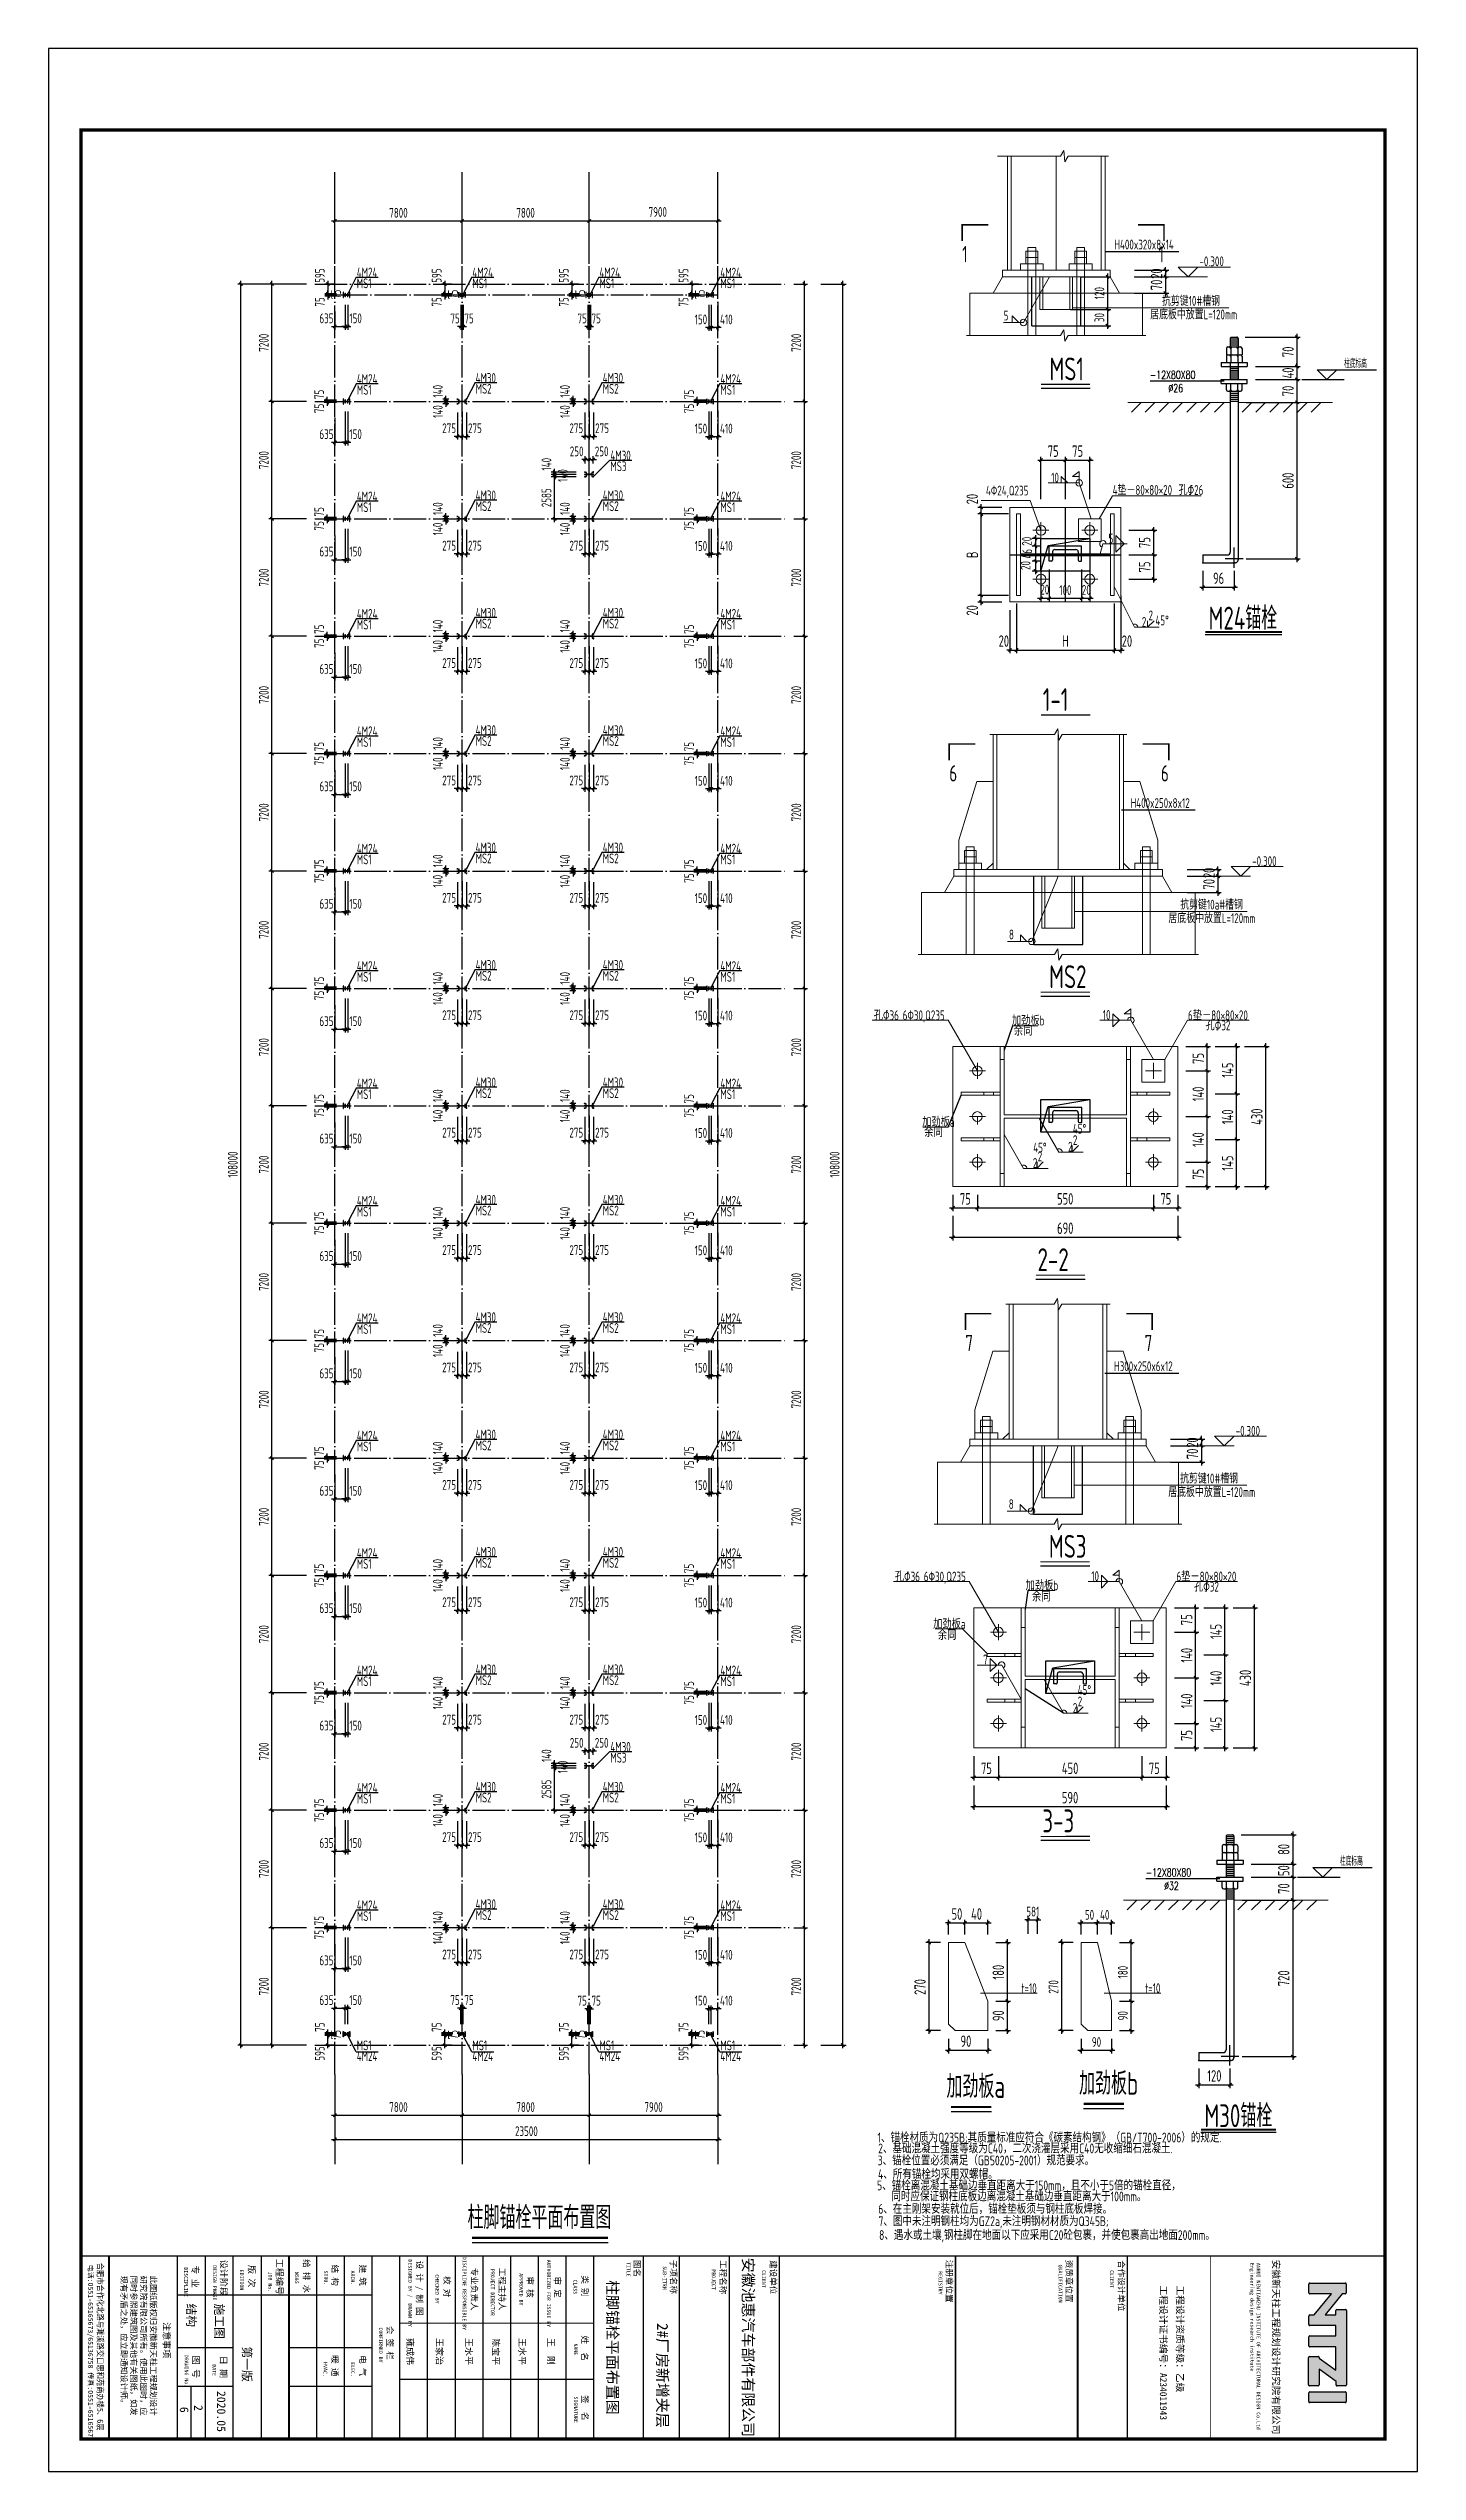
# Model space of a CAD drawing. Extents: x -32169 to 443031, y -120117 to 204739.
# Drawn here: x 48231 to 132231, y -120117 to 28483 of the extents above; entities that cross this region are included whole.
import ezdxf
from ezdxf.enums import TextEntityAlignment as Align

# ---------------------------------------------------------------- set-up
doc = ezdxf.new("R2010")
doc.units = 0
doc.header["$LTSCALE"] = 1000
for name, pattern in [('ACAD_ISO04W100', [30, 24, -3, 0, -3]), ('CENTER2', [1.125, 0.75, -0.125, 0.125, -0.125]), ('CONTINOUS', [0]), ('DOTE', [2.42, 2, -0.2, 0.02, -0.2])]:
    doc.linetypes.add(name, pattern=pattern)
doc.layers.get('0').update_dxf_attribs({"linetype": 'CONTINUOUS'})
doc.layers.get('Defpoints').update_dxf_attribs({"linetype": 'CONTINUOUS'})
for name, color, linetype in [('46', 7, 'CONTINUOUS'), ('_TCH_KEY', 7, 'CONTINUOUS'), ('AXIS', 3, 'CONTINUOUS'), ('DIM', 3, 'CONTINUOUS'), ('DIM_SYMB', 3, 'CONTINOUS'), ('DOTE', 1, 'CONTINUOUS'), ('HATCH', 252, 'CONTINUOUS'), ('HOLE', 5, 'CONTINUOUS'), ('PUB_DIM', 3, 'CONTINUOUS'), ('PUB_TEXT', 7, 'CONTINUOUS'), ('PUB_TITLE', 3, 'CONTINUOUS'), ('TEXT', 7, 'CONTINUOUS'), ('THICK', 6, 'CONTINUOUS'), ('文字', 7, 'CONTINUOUS'), ('柱', 2, 'CONTINUOUS'), ('焊缝标注', 253, 'CONTINUOUS'), ('端板', 7, 'CONTINUOUS'), ('红线', 136, 'CENTER2'), ('螺栓', 15, 'CONTINUOUS'), ('钢柱', 2, 'CONTINUOUS')]:
    doc.layers.add(name, color=color, linetype=linetype)
for name, color, linetype, lineweight in [('中心线', 1, 'ACAD_ISO04W100', 0), ('尺寸线', 3, 'CONTINUOUS', 0), ('底板', 4, 'CONTINUOUS', 0), ('截断线', 7, 'CONTINUOUS', 0), ('混凝土', 2, 'CONTINUOUS', 0), ('连接板', 6, 'CONTINUOUS', 0)]:
    doc.layers.add(name, color=color, linetype=linetype, lineweight=lineweight)
doc.styles.add('100', font='romans.shx', dxfattribs={"bigfont": 'gbhzfs.shx'})
doc.styles.add('THEO', font='tssdeng.shx', dxfattribs={"width": 0.7, "bigfont": 'tssdchn.shx'})
doc.styles.add('TQ', font='')
doc.styles.add('TSSD_Dimension', font='Tssdeng.shx', dxfattribs={"width": 0.7, "bigfont": 'hztxt.shx'})
doc.styles.add('TSSD_Label', font='tssdeng.shx', dxfattribs={"width": 0.7, "bigfont": 'hztxt.shx'})
doc.styles.add('TSSD_Rein', font='Tssdeng.shx', dxfattribs={"width": 0.7, "bigfont": 'hztxt.shx'})
doc.styles.add('TSSD_Text', font='tssdeng.shx', dxfattribs={"width": 0.75, "bigfont": 'hztxt.shx'})
doc.styles.get('TQ').set_extended_font_data('SimSun')
doc.dimstyles.new('TSSD_10_10', dxfattribs={"dimtxt": 35, "dimasz": 10, "dimexe": 10, "dimexo": 25, "dimgap": 10, "dimtad": 1, "dimdec": 0, "dimzin": 0, "dimdsep": 46, "dimtxsty": 'TSSD_Dimension', "dimblk": 'ARCHTICK', "dimblk1": 'ARCHTICK', "dimblk2": 'ARCHTICK', "dimcen": 0, "dimdle": 10, "dimclrt": 7, "dimadec": 0, "dimazin": 0, "dimtfac": 1, "dimtdec": 0, "dimtix": 1, "dimtmove": 2, "dimatfit": 3, "dimfxl": 1, "dimtolj": 1, "dimtzin": 0, "dimarcsym": 0})
doc.dimstyles.new('TSSD_10_300', dxfattribs={"dimtxt": 1050, "dimasz": 300, "dimexe": 300, "dimexo": 750, "dimgap": 300, "dimtad": 1, "dimdec": 0, "dimlfac": 0.033333, "dimzin": 0, "dimdsep": 46, "dimtxsty": 'TSSD_Dimension', "dimblk": 'ARCHTICK', "dimblk1": 'ARCHTICK', "dimblk2": 'ARCHTICK', "dimcen": 0, "dimdle": 300, "dimclrt": 7, "dimadec": 0, "dimazin": 0, "dimtfac": 1, "dimtdec": 0, "dimtix": 1, "dimtmove": 2, "dimatfit": 3, "dimfxl": 1, "dimtolj": 1, "dimtzin": 0, "dimarcsym": 0})
doc.dimstyles.new('TSSD_200_200', dxfattribs={"dimtxt": 600, "dimasz": 200, "dimexe": 200, "dimexo": 500, "dimgap": 200, "dimtad": 1, "dimdec": 0, "dimzin": 0, "dimdsep": 46, "dimtxsty": 'TSSD_Dimension', "dimblk": 'ARCHTICK', "dimblk1": 'ARCHTICK', "dimblk2": 'ARCHTICK', "dimcen": 0, "dimdle": 200, "dimclrt": 7, "dimadec": 0, "dimazin": 0, "dimtfac": 1, "dimtdec": 0, "dimtix": 1, "dimtmove": 2, "dimatfit": 3, "dimfxl": 1, "dimtolj": 1, "dimtzin": 0, "dimarcsym": 0})

msp = doc.modelspace()

# ---------------------------------------------------------------- texts
at = {"layer": '46', "linetype": 'Continuous', "style": 'TQ'}
for s, height, rotation, p in [('柱脚锚栓平面布置图', 672.148088, 269.9964428988, (82507.3016, -112504.00599, 0)), ('安徽池惠汽车部件有限公司', 672.1480882, 269.9964428972, (90828.0288, -112504.52257, 0))]:
    msp.add_text(s, height=height, rotation=rotation, dxfattribs=at).set_placement(p, align=Align.CENTER)
for s, height, rotation, p in [('结构', 528.647446, 269.9964428972, (56726.08965, -109813.72413, 0)), ('施工图', 528.647446, 269.9964428972, (58448.17244, -109813.83104, 0)), ('2#厂房新增夹层', 672.148069, 269.9964428988, (85571.88309, -111012.70425)), ('第一版', 528.647446, 269.9964428972, (60139.9396, -112450.50022, 0)), ('2020.05', 528.647446, 269.9964428972, (58572.47462, -115173.60575, 0)), ('6', 528.64745, 269.9964428972, (56297.00342, -116149.23718, 0)), ('2', 528.64745, 269.9964428988, (57170.60695, -116036.11296, 0))]:
    msp.add_text(s, height=height, rotation=rotation, dxfattribs=at).set_placement(p)
at = {"layer": 'PUB_TEXT'}
for s, height, style, width, p in [('H400x320x8x14', 600, 'TSSD_Rein', 0.7, (113625.76949, 16159.56323)), ('4M24', 600, 'TSSD_Rein', 0.7, (67148.02101, 14440.39308, 292.0163)), ('4M24', 600, 'TSSD_Rein', 0.7, (74238.02101, 14440.39308, 292.0163)), ('4M24', 600, 'TSSD_Rein', 0.7, (82038.02101, 14440.39308, 292.0163)), ('4M24', 600, 'TSSD_Rein', 0.7, (89453.47835, 14440.39308, 292.0163)), ('MS1', 600, 'TSSD_Rein', 0.7, (67148.02101, 13779.41801, 292.0163)), ('MS1', 600, 'TSSD_Rein', 0.7, (74238.02101, 13779.41801, 292.0163)), ('MS1', 600, 'TSSD_Rein', 0.7, (82038.02101, 13779.41801, 292.0163)), ('MS1', 600, 'TSSD_Rein', 0.7, (89453.47835, 13779.41801, 292.0163)), ('4M24', 600, 'TSSD_Rein', 0.7, (67151.06031, 7910.39308, 292.0163)), ('MS1', 600, 'TSSD_Rein', 0.7, (67151.06031, 7249.41801, 292.0163)), ('4M30', 600, 'TSSD_Rein', 0.7, (74438.02101, 7975.39308, 292.0163)), ('MS2', 600, 'TSSD_Rein', 0.7, (74438.02101, 7314.41801, 292.0163)), ('4M30', 600, 'TSSD_Rein', 0.7, (82238.02101, 7975.39308, 292.0163)), ('MS2', 600, 'TSSD_Rein', 0.7, (82238.02101, 7314.41801, 292.0163)), ('4M24', 600, 'TSSD_Rein', 0.7, (89456.51766, 7910.39308, 292.0163)), ('MS1', 600, 'TSSD_Rein', 0.7, (89456.51766, 7249.41801, 292.0163)), ('4M30', 600, 'TSSD_Rein', 0.7, (82706.64399, 3220.39285, 292.0163)), ('MS3', 600, 'TSSD_Rein', 0.7, (82706.64399, 2559.41778, 292.0163)), ('4M24', 600, 'TSSD_Rein', 0.7, (67151.06031, 710.39308, 292.0163)), ('MS1', 600, 'TSSD_Rein', 0.7, (67151.06031, 49.41801, 292.0163)), ('4M30', 600, 'TSSD_Rein', 0.7, (74438.02101, 775.39308, 292.0163)), ('MS2', 600, 'TSSD_Rein', 0.7, (74438.02101, 114.41801, 292.0163)), ('4M30', 600, 'TSSD_Rein', 0.7, (82238.02101, 775.39308, 292.0163)), ('MS2', 600, 'TSSD_Rein', 0.7, (82238.02101, 114.41801, 292.0163)), ('4M24', 600, 'TSSD_Rein', 0.7, (89456.51766, 710.39308, 292.0163)), ('MS1', 600, 'TSSD_Rein', 0.7, (89456.51766, 49.41801, 292.0163)), ('4M24', 600, 'TSSD_Rein', 0.7, (67151.06031, -6489.60692, 292.0163)), ('4M30', 600, 'TSSD_Rein', 0.7, (74438.02101, -6424.60692, 292.0163)), ('4M30', 600, 'TSSD_Rein', 0.7, (82238.02101, -6424.60692, 292.0163)), ('4M24', 600, 'TSSD_Rein', 0.7, (89456.51766, -6489.60692, 292.0163)), ('MS1', 600, 'TSSD_Rein', 0.7, (67151.06031, -7150.58199, 292.0163)), ('MS2', 600, 'TSSD_Rein', 0.7, (74438.02101, -7085.58199, 292.0163)), ('MS2', 600, 'TSSD_Rein', 0.7, (82238.02101, -7085.58199, 292.0163)), ('MS1', 600, 'TSSD_Rein', 0.7, (89456.51766, -7150.58199, 292.0163)), ('4M24', 600, 'TSSD_Rein', 0.7, (67151.06031, -13689.60692, 292.0163)), ('4M30', 600, 'TSSD_Rein', 0.7, (74438.02101, -13624.60692, 292.0163)), ('4M30', 600, 'TSSD_Rein', 0.7, (82238.02101, -13624.60692, 292.0163)), ('4M24', 600, 'TSSD_Rein', 0.7, (89456.51766, -13689.60692, 292.0163)), ('MS1', 600, 'TSSD_Rein', 0.7, (67151.06031, -14350.58199, 292.0163)), ('MS2', 600, 'TSSD_Rein', 0.7, (74438.02101, -14285.58199, 292.0163)), ('MS2', 600, 'TSSD_Rein', 0.7, (82238.02101, -14285.58199, 292.0163)), ('MS1', 600, 'TSSD_Rein', 0.7, (89456.51766, -14350.58199, 292.0163)), ('4M24', 600, 'TSSD_Rein', 0.7, (67151.06031, -20889.60692, 292.0163)), ('4M30', 600, 'TSSD_Rein', 0.7, (74438.02101, -20824.60692, 292.0163)), ('4M30', 600, 'TSSD_Rein', 0.7, (82238.02101, -20824.60692, 292.0163)), ('4M24', 600, 'TSSD_Rein', 0.7, (89456.51766, -20889.60692, 292.0163)), ('MS1', 600, 'TSSD_Rein', 0.7, (67151.06031, -21550.58199, 292.0163)), ('MS2', 600, 'TSSD_Rein', 0.7, (74438.02101, -21485.58199, 292.0163)), ('MS2', 600, 'TSSD_Rein', 0.7, (82238.02101, -21485.58199, 292.0163)), ('MS1', 600, 'TSSD_Rein', 0.7, (89456.51766, -21550.58199, 292.0163)), ('4M24', 600, 'TSSD_Rein', 0.7, (67151.06031, -28089.60692, 292.0163)), ('MS1', 600, 'TSSD_Rein', 0.7, (67151.06031, -28750.58199, 292.0163)), ('4M30', 600, 'TSSD_Rein', 0.7, (74438.02101, -28024.60692, 292.0163)), ('MS2', 600, 'TSSD_Rein', 0.7, (74438.02101, -28685.58199, 292.0163)), ('4M30', 600, 'TSSD_Rein', 0.7, (82238.02101, -28024.60692, 292.0163)), ('MS2', 600, 'TSSD_Rein', 0.7, (82238.02101, -28685.58199, 292.0163)), ('4M24', 600, 'TSSD_Rein', 0.7, (89456.51766, -28089.60692, 292.0163)), ('MS1', 600, 'TSSD_Rein', 0.7, (89456.51766, -28750.58199, 292.0163)), ('4M24', 600, 'TSSD_Rein', 0.7, (67151.06031, -35289.60692, 292.0163)), ('MS1', 600, 'TSSD_Rein', 0.7, (67151.06031, -35950.58199, 292.0163)), ('4M30', 600, 'TSSD_Rein', 0.7, (74438.02101, -35224.60692, 292.0163)), ('MS2', 600, 'TSSD_Rein', 0.7, (74438.02101, -35885.58199, 292.0163)), ('4M30', 600, 'TSSD_Rein', 0.7, (82238.02101, -35224.60692, 292.0163)), ('MS2', 600, 'TSSD_Rein', 0.7, (82238.02101, -35885.58199, 292.0163)), ('4M24', 600, 'TSSD_Rein', 0.7, (89456.51766, -35289.60692, 292.0163)), ('MS1', 600, 'TSSD_Rein', 0.7, (89456.51766, -35950.58199, 292.0163)), ('4M24', 600, 'TSSD_Rein', 0.7, (67151.06031, -42489.60692, 292.0163)), ('MS1', 600, 'TSSD_Rein', 0.7, (67151.06031, -43150.58199, 292.0163)), ('4M30', 600, 'TSSD_Rein', 0.7, (74438.02101, -42424.60692, 292.0163)), ('MS2', 600, 'TSSD_Rein', 0.7, (74438.02101, -43085.58199, 292.0163)), ('4M30', 600, 'TSSD_Rein', 0.7, (82238.02101, -42424.60692, 292.0163)), ('MS2', 600, 'TSSD_Rein', 0.7, (82238.02101, -43085.58199, 292.0163)), ('4M24', 600, 'TSSD_Rein', 0.7, (89456.51766, -42489.60692, 292.0163)), ('MS1', 600, 'TSSD_Rein', 0.7, (89456.51766, -43150.58199, 292.0163)), ('4M30', 600, 'TSSD_Rein', 0.7, (74438.02101, -49624.60692, 292.0163)), ('4M30', 600, 'TSSD_Rein', 0.7, (82238.02101, -49624.60692, 292.0163)), ('4M24', 600, 'TSSD_Rein', 0.7, (67151.06031, -49689.60692, 292.0163)), ('MS1', 600, 'TSSD_Rein', 0.7, (67151.06031, -50350.58199, 292.0163)), ('MS2', 600, 'TSSD_Rein', 0.7, (74438.02101, -50285.58199, 292.0163)), ('MS2', 600, 'TSSD_Rein', 0.7, (82238.02101, -50285.58199, 292.0163)), ('4M24', 600, 'TSSD_Rein', 0.7, (89456.51766, -49689.60692, 292.0163)), ('MS1', 600, 'TSSD_Rein', 0.7, (89456.51766, -50350.58199, 292.0163)), ('4M24', 600, 'TSSD_Rein', 0.7, (67151.06031, -56889.60692, 292.0163)), ('4M30', 600, 'TSSD_Rein', 0.7, (74438.02101, -56824.60692, 292.0163)), ('4M30', 600, 'TSSD_Rein', 0.7, (82238.02101, -56824.60692, 292.0163)), ('4M24', 600, 'TSSD_Rein', 0.7, (89456.51766, -56889.60692, 292.0163)), ('MS1', 600, 'TSSD_Rein', 0.7, (67151.06031, -57550.58199, 292.0163)), ('MS2', 600, 'TSSD_Rein', 0.7, (74438.02101, -57485.58199, 292.0163)), ('MS2', 600, 'TSSD_Rein', 0.7, (82238.02101, -57485.58199, 292.0163)), ('MS1', 600, 'TSSD_Rein', 0.7, (89456.51766, -57550.58199, 292.0163)), ('4M24', 600, 'TSSD_Rein', 0.7, (67151.06031, -64089.60692, 292.0163)), ('4M30', 600, 'TSSD_Rein', 0.7, (74438.02101, -64024.60692, 292.0163)), ('4M30', 600, 'TSSD_Rein', 0.7, (82238.02101, -64024.60692, 292.0163)), ('4M24', 600, 'TSSD_Rein', 0.7, (89456.51766, -64089.60692, 292.0163)), ('MS1', 600, 'TSSD_Rein', 0.7, (67151.06031, -64750.58199, 292.0163)), ('MS2', 600, 'TSSD_Rein', 0.7, (74438.02101, -64685.58199, 292.0163)), ('MS2', 600, 'TSSD_Rein', 0.7, (82238.02101, -64685.58199, 292.0163)), ('MS1', 600, 'TSSD_Rein', 0.7, (89456.51766, -64750.58199, 292.0163)), ('4M24', 600, 'TSSD_Rein', 0.7, (67151.06031, -71289.60692, 292.0163)), ('4M30', 600, 'TSSD_Rein', 0.7, (74438.02101, -71224.60692, 292.0163)), ('MS2', 600, 'TSSD_Rein', 0.7, (74438.02101, -71885.58199, 292.0163)), ('4M30', 600, 'TSSD_Rein', 0.7, (82238.02101, -71224.60692, 292.0163)), ('MS2', 600, 'TSSD_Rein', 0.7, (82238.02101, -71885.58199, 292.0163)), ('4M24', 600, 'TSSD_Rein', 0.7, (89456.51766, -71289.60692, 292.0163)), ('MS1', 600, 'TSSD_Rein', 0.7, (67151.06031, -71950.58199, 292.0163)), ('MS1', 600, 'TSSD_Rein', 0.7, (89456.51766, -71950.58199, 292.0163)), ('4M30', 600, 'TSSD_Rein', 0.7, (82706.64399, -75979.60715, 292.0163)), ('MS3', 600, 'TSSD_Rein', 0.7, (82706.64399, -76640.58222, 292.0163)), ('4M24', 600, 'TSSD_Rein', 0.7, (67151.06031, -78489.60692, 292.0163)), ('MS1', 600, 'TSSD_Rein', 0.7, (67151.06031, -79150.58199, 292.0163)), ('4M30', 600, 'TSSD_Rein', 0.7, (74438.02101, -78424.60692, 292.0163)), ('MS2', 600, 'TSSD_Rein', 0.7, (74438.02101, -79085.58199, 292.0163)), ('4M30', 600, 'TSSD_Rein', 0.7, (82238.02101, -78424.60692, 292.0163)), ('MS2', 600, 'TSSD_Rein', 0.7, (82238.02101, -79085.58199, 292.0163)), ('4M24', 600, 'TSSD_Rein', 0.7, (89456.51766, -78489.60692, 292.0163)), ('MS1', 600, 'TSSD_Rein', 0.7, (89456.51766, -79150.58199, 292.0163)), ('4M24', 600, 'TSSD_Rein', 0.7, (67151.06031, -85689.60692, 292.0163)), ('MS1', 600, 'TSSD_Rein', 0.7, (67151.06031, -86350.58199, 292.0163)), ('4M30', 600, 'TSSD_Rein', 0.7, (74438.02101, -85624.60692, 292.0163)), ('MS2', 600, 'TSSD_Rein', 0.7, (74438.02101, -86285.58199, 292.0163)), ('4M30', 600, 'TSSD_Rein', 0.7, (82238.02101, -85624.60692, 292.0163)), ('MS2', 600, 'TSSD_Rein', 0.7, (82238.02101, -86285.58199, 292.0163)), ('4M24', 600, 'TSSD_Rein', 0.7, (89456.51766, -85689.60692, 292.0163)), ('MS1', 600, 'TSSD_Rein', 0.7, (89456.51766, -86350.58199, 292.0163)), ('4M24', 600, 'TSSD_Rein', 0.7, (67148.02101, -94942.58675, 292.0163)), ('MS1', 600, 'TSSD_Rein', 0.7, (67148.02101, -94281.61169, 292.0163)), ('4M24', 600, 'TSSD_Rein', 0.7, (74238.02101, -94942.58675, 292.0163)), ('MS1', 600, 'TSSD_Rein', 0.7, (74238.02101, -94281.61169, 292.0163)), ('4M24', 600, 'TSSD_Rein', 0.7, (82038.02101, -94942.58675, 292.0163)), ('MS1', 600, 'TSSD_Rein', 0.7, (82038.02101, -94281.61169, 292.0163)), ('4M24', 600, 'TSSD_Rein', 0.7, (89453.47835, -94942.58675, 292.0163)), ('MS1', 600, 'TSSD_Rein', 0.7, (89453.47835, -94281.61169, 292.0163)), ('加劲板a', 1400, 'TSSD_Label', 0.7, (103325.86439, -97205.37188)), ('加劲板b', 1400, 'TSSD_Label', 0.7, (111462.62768, -97015.51075)), ('1、锚栓材质为Q235B;其质量标准应符合《碳素结构钢》（GB/T700-2006）的规定.', 600, 'TSSD_Text', 0.75, (99093.22772, -99935.76268)), ('3、锚栓位置必须满足（GB50205-2001）规范要求。', 600, 'TSSD_Text', 0.75, (99105.67953, -101338.74757)), ('2、基础混凝土强度等级为C40，二次浇灌层采用C40无收缩细石混凝土.', 600, 'TSSD_Text', 0.75, (99135.46096, -100599.26393)), ('5、锚栓离混凝土基础边垂直距离大于150mm，且不小于5倍的锚栓直径，', 600, 'TSSD_Text', 0.75, (99070.24107, -102868.61296)), ('4、所有锚栓均采用双螺帽。', 600, 'TSSD_Text', 0.75, (99127.1697, -102179.54049)), ('柱脚锚栓平面布置图', 1400, 'TSSD_Label', 0.7, (73944.26643, -105237.21277, 0)), ('6、在主刚架安装就位后，锚栓垫板须与钢柱底板焊接。', 600, 'TSSD_Text', 0.75, (99139.48806, -104309.07963)), ('同时应保证钢柱底板边离混凝土基础边垂直距离大于100mm。', 600, 'TSSD_Text', 0.75, (99946.17242, -103544.35323)), ('7、图中未注明钢柱均为GZ2a,未注明钢材材质为Q345B;', 600, 'TSSD_Text', 0.75, (99156.19045, -105065.88103)), ('8、遇水或土壤,钢柱脚在地面以下应采用C20砼包裹，并使包裹高出地面200mm。', 600, 'TSSD_Text', 0.75, (99192.17239, -105914.9627))]:
    msp.add_text(s, height=height, dxfattribs=dict(at, style=style, width=width)).set_placement(p)
at = {"layer": 'PUB_TEXT', "style": 'TSSD_Rein', "width": 0.7}
msp.add_text('t=10', height=600, dxfattribs=at).set_placement((115977.63904, -90774.71036), align=Align.CENTER)
at = {"layer": 'PUB_TEXT', "style": 'TQ'}
for s, height, p in [('电话:0551-65165673/65136758 传真:0551-65165673', 305.9982653, (50666.47701, -107432.69519, -55.64654)), ('电话:0551-65165673/65136758 传真:0551-65165673', 305.9982653, (50666.47701, -107432.69519, -55.64654)), ('     DISCIPLINE', 229.4986989, (56555.93277, -106696.06489, 0)), ('  专 业', 395.997755, (57037.25208, -106934.94139, 0)), ('     DESIGN PHASE', 229.4986989, (58328.88717, -106567.26345, 0)), (' 设计阶段', 395.997755, (58790.49645, -106860.92643, 0)), ('     EDITION', 229.4986989, (59978.26129, -106847.27139, 0)), ('  版 次', 395.997755, (60506.17948, -106915.26816, 0)), ('      JOB No.', 229.4986989, (61721.19923, -106780.85265, 0)), (' 工程编号', 395.997755, (62210.50311, -106799.39875, 0)), ('注意事项', 395.997755, (55283.60606, -110951.65514, 0)), ('     DRAWING No.', 229.4986989, (56590.18342, -112066.24809, 0)), ('雍成伟', 395.997755, (70223.17569, -111924.10645, 0)), ('王家治', 395.997755, (72023.16548, -111924.2182, 0)), ('王水平', 395.997755, (73823.15527, -111924.32995, 0)), ('陈宝平', 395.997755, (75479.24529, -111936.61145, 0)), ('王水平', 395.997755, (77108.70903, -111924.53393, 0)), ('王  刚', 395.997755, (78868.19197, -111924.64316, 0)), ('图 号', 395.997755, (57085.14898, -113011.66926, 0)), ('         DATE', 229.4986989, (58290.69851, -111926.28923, 0)), ('日 期', 395.997755, (58769.02701, -113011.7738, 0))]:
    msp.add_text(s, height=height, rotation=269.9964428972, dxfattribs=at).set_placement(p)
at = {"layer": 'PUB_TEXT', "style": 'TQ', "width": 0.85}
msp.add_text('合肥市合作化北路与濉溪路交口思和苑商办楼5、6层 ', height=373.9978798, rotation=269.9964428972, dxfattribs=at).set_placement((51222.82622, -107314.99435, -55.64654))
at = {"layer": 'PUB_TEXT', "attachment_point": 1, "rotation": 269.9964428964, "style": 'TQ'}
for s, insert, char_height, width in [('DISCIPLINE RESPONSIBLE BY', (73875.92015, -106952.05809, 0), 229.4986989, 4799.0727934), ('   WS&S', (63593.43125, -107336.46148, 0), 229.498699, 4882.3723212), ('给 排 水', (64253.68158, -107094.07224, 0), 373.99788, 4447.1747884), ('   STRU.', (65366.15315, -107255.38012, 0), 229.498699, 4799.0727934), ('结 构', (65996.62287, -107424.13828, 0), 373.99788, 4011.9772556), ('   ARCH.', (67021.51102, -107255.48289, 0), 229.498699, 4799.0727934), ('建 筑', (67696.61323, -107424.24382, 0), 373.99788, 4011.9772556), ('DESIGNED BY /  DRAWN BY', (70536.72789, -107107.86651, 0), 229.4986989, 4799.0727934), ('设 计 / 制 图', (71183.97236, -107185.30429, 0), 373.99788, 5153.8975675), ('CHECKED BY', (72197.56021, -108022.51617, 0), 229.498699, 4799.0727934), ('校 对', (72872.66613, -108131.72553, 0), 373.99788, 4012.2621612), ('专业负责人', (74545.92784, -107623.55227, 0), 373.99788, 3323.0508893), ('PROJECT DIRECTOR', (75600.16072, -107692.31827, 0), 229.4986989, 4799.0727934), ('工程主持人', (76252.59722, -107625.4148, 0), 373.99788, 3479.1049636), ('APPROVED BY', (77342.29335, -107955.81114, 0), 229.4986989, 4799.0727934), ('审 核', (77966.00439, -108154.89664, 0), 373.99788, 2855.6954016), ('AUTHORIZED FOR ISSUE BY', (79048.79521, -107130.37595, 0), 229.4986989, 4799.0727934), ('审 定', (79650.98324, -108158.14592, 0), 373.99788, 1610.6718203), ('CLASS', (80670.99921, -108343.71846, 0), 229.498699, 4799.0727934), ('类 别', (81335.34778, -108083.99803, 0), 373.99788, 2223.5873942), ('TITLE', (83934.59448, -107273.31384, 0), 229.498699, 4799.0727934), ('图名', (84533.5783, -107139.87812, 0), 373.99788, 2223.5873942), ('SUB-ITRM', (86151.24724, -107529.09965, 0), 229.498699, 4799.0727934), ('子项名称', (86762.99447, -107133.94349, 0), 373.99788, 2223.5873942), ('PROJECT', (89159.18278, -107714.43027, 0), 229.498699, 4799.0727934), ('工程名称', (89809.13423, -107150.43092, 0), 373.99788, 2223.5873942), ('CLIENT', (92239.61677, -107765.72067, 0), 229.498699, 4799.0727934), ('建设单位', (92885.62834, -107153.63434, 0), 373.99788, 2223.5873942), ('REGISTRY', (103071.42673, -107829.90312, 0), 229.498699, 4799.0727934), ('注册章位置', (103687.68851, -107132.81506, 0), 373.99788, 3059.9826525), ('GUALIFICATION', (110432.89409, -107422.24535, 0), 229.4986989, 5361.7696034), ('资质章位置', (111038.25833, -107133.27141, 0), 373.99788, 4249.9759063), ('CLIENT', (113595.59062, -107767.04652, 0), 229.498699, 4799.0727934), ('合作设计单位', (114241.6022, -107154.96019, 0), 373.99788, 3498.500263), ('ANHUI NEWTIANZHU INSTITUTE OF ARCHITECTURAL DESIGN Co.Ltd\\PEngineering design research institute', (122586.44958, -107321.29901, 0), 229.4986989, 10514.6481644), ('COMFIRMED BY', (68741.90471, -111279.67719, 0), 229.4986989, 4799.0727934), ('会 签 栏', (69372.39072, -111186.16484, 0), 373.99788, 4447.1747884), ('NAME', (80695.26919, -112263.33884, 0), 229.498699, 4799.0727934), ('姓  名', (81321.31477, -111773.43098, 0), 373.99788, 2324.9560466), ('   HVAC.', (65336.04951, -112869.91857, 0), 229.498699, 4799.0727934), ('暖 通', (65996.278, -112979.12701, 0), 373.99788, 4011.9772556), ('   ELEC.', (67021.16245, -112870.02319, 0), 229.498699, 4799.0727934), ('电 气', (67696.26836, -112979.23255, 0), 373.99788, 4011.9772556), ('SIGNATURE', (80709.94494, -115515.32926, 0), 229.498699, 4799.0727934), ('签  名', (81334.89178, -115429.00636, 0), 373.99788, 2948.1265342)]:
    msp.add_mtext(s, dxfattribs=dict(at, insert=insert, char_height=char_height, width=width))
at = {"layer": 'PUB_TEXT', "char_height": 424.9975906, "attachment_point": 1, "rotation": 269.9964428964, "style": 'TQ'}
for s, insert in [('安徽新天柱工程规划设计研究院有限公司 ', (123756.87077, -107124.90122, 0)), ('工程设计证书编号：A234011943 ', (116849.23647, -108716.04819, 0)), ('工程设计资质等级：乙级 ', (117869.23069, -108716.11151, 0))]:
    msp.add_mtext(s, dxfattribs=dict(at, insert=insert))

# ---------------------------------------------------------------- blocks, each defined once
blk = doc.blocks.new('ly')
at = {"layer": 'PUB_TEXT', "color": 4, "insert": (-5884, 1715), "char_height": 212, "width": 5144.75, "attachment_point": 1, "style": 'TQ'}
blk.add_mtext('此图纸版权归安徽新天柱工程规划设计研究院有限公司所有。使用此图时，应同时参照建筑图及其他有关图纸，如发现有矛盾之处，应立即通知设计师。', dxfattribs=at)
blk = doc.blocks.new('_ArchTick')
at = {"color": 0, "linetype": 'ByBlock', "const_width": 0.4}
blk.add_lwpolyline([(-0.5, -0.5), (0.5, 0.5)], dxfattribs=at)
blk = doc.blocks.new('*D23')
at = {"layer": 'Defpoints', "color": 0}
for p in [(73605, 17906), (65805, 15277), (73605, 15277)]:
    blk.add_point(p, dxfattribs=at)
at = {"layer": 'DIM', "color": 0, "lineweight": -2}
for p, q in [((65605, 17906), (73805, 17906)), ((65805, 15777), (65805, 18106)), ((73605, 15777), (73605, 18106))]:
    blk.add_line(p, q, dxfattribs=at)
at = {"layer": 'DIM', "color": 0, "lineweight": -2, "xscale": 200, "yscale": 200, "zscale": 200, "rotation": 180}
blk.add_blockref('_ArchTick', (65805, 17906), dxfattribs=at)
at = {"layer": 'DIM', "color": 0, "lineweight": -2, "xscale": 200, "yscale": 200, "zscale": 200}
blk.add_blockref('_ArchTick', (73605, 17906), dxfattribs=at)
at = {"layer": 'DIM', "color": 7, "insert": (69705, 18406), "char_height": 600, "attachment_point": 5, "style": 'TSSD_Dimension'}
blk.add_mtext('\\A1;7800', dxfattribs=at)
blk = doc.blocks.new('*D24')
at = {"layer": 'Defpoints', "color": 0}
for p in [(81405, 17906), (73605, 15277), (81405, 15277)]:
    blk.add_point(p, dxfattribs=at)
at = {"layer": 'DIM', "color": 0, "lineweight": -2}
for p, q in [((73405, 17906), (81605, 17906)), ((73605, 15777), (73605, 18106)), ((81405, 15777), (81405, 18106))]:
    blk.add_line(p, q, dxfattribs=at)
at = {"layer": 'DIM', "color": 0, "lineweight": -2, "xscale": 200, "yscale": 200, "zscale": 200, "rotation": 180}
blk.add_blockref('_ArchTick', (73605, 17906), dxfattribs=at)
at = {"layer": 'DIM', "color": 0, "lineweight": -2, "xscale": 200, "yscale": 200, "zscale": 200}
blk.add_blockref('_ArchTick', (81405, 17906), dxfattribs=at)
at = {"layer": 'DIM', "color": 7, "insert": (77505, 18406), "char_height": 600, "attachment_point": 5, "style": 'TSSD_Dimension'}
blk.add_mtext('\\A1;7800', dxfattribs=at)
blk = doc.blocks.new('*D25')
at = {"layer": 'Defpoints', "color": 0}
for p in [(89305, 17906), (81405, 15277), (89305, 15277)]:
    blk.add_point(p, dxfattribs=at)
at = {"layer": 'DIM', "color": 0, "lineweight": -2}
for p, q in [((81205, 17906), (89505, 17906)), ((81405, 15777), (81405, 18106)), ((89305, 15777), (89305, 18106))]:
    blk.add_line(p, q, dxfattribs=at)
at = {"layer": 'DIM', "color": 0, "lineweight": -2, "xscale": 200, "yscale": 200, "zscale": 200, "rotation": 180}
blk.add_blockref('_ArchTick', (81405, 17906), dxfattribs=at)
at = {"layer": 'DIM', "color": 0, "lineweight": -2, "xscale": 200, "yscale": 200, "zscale": 200}
blk.add_blockref('_ArchTick', (89305, 17906), dxfattribs=at)
at = {"layer": 'DIM', "color": 7, "insert": (85613, 18456), "char_height": 600, "attachment_point": 5, "style": 'TSSD_Dimension'}
blk.add_mtext('\\A1;7900', dxfattribs=at)
blk = doc.blocks.new('*D33')
at = {"layer": 'Defpoints', "color": 0}
for p in [(65805, -95763), (73605, -95763), (73605, -98264)]:
    blk.add_point(p, dxfattribs=at)
at = {"layer": 'DIM', "color": 0, "lineweight": -2}
for p, q in [((65805, -96263), (65805, -98464)), ((73605, -96263), (73605, -98464)), ((65605, -98264), (73805, -98264))]:
    blk.add_line(p, q, dxfattribs=at)
at = {"layer": 'DIM', "color": 0, "lineweight": -2, "xscale": 200, "yscale": 200, "zscale": 200, "rotation": 180}
blk.add_blockref('_ArchTick', (65805, -98264), dxfattribs=at)
at = {"layer": 'DIM', "color": 0, "lineweight": -2, "xscale": 200, "yscale": 200, "zscale": 200}
blk.add_blockref('_ArchTick', (73605, -98264), dxfattribs=at)
at = {"layer": 'DIM', "color": 7, "insert": (69705, -97764), "char_height": 600, "attachment_point": 5, "style": 'TSSD_Dimension'}
blk.add_mtext('\\A1;7800', dxfattribs=at)
blk = doc.blocks.new('*D34')
at = {"layer": 'Defpoints', "color": 0}
for p in [(73605, -95763), (81405, -95763), (81405, -98264)]:
    blk.add_point(p, dxfattribs=at)
at = {"layer": 'DIM', "color": 0, "lineweight": -2}
for p, q in [((73605, -96263), (73605, -98464)), ((81405, -96263), (81405, -98464)), ((73405, -98264), (81605, -98264))]:
    blk.add_line(p, q, dxfattribs=at)
at = {"layer": 'DIM', "color": 0, "lineweight": -2, "xscale": 200, "yscale": 200, "zscale": 200, "rotation": 180}
blk.add_blockref('_ArchTick', (73605, -98264), dxfattribs=at)
at = {"layer": 'DIM', "color": 0, "lineweight": -2, "xscale": 200, "yscale": 200, "zscale": 200}
blk.add_blockref('_ArchTick', (81405, -98264), dxfattribs=at)
at = {"layer": 'DIM', "color": 7, "insert": (77505, -97764), "char_height": 600, "attachment_point": 5, "style": 'TSSD_Dimension'}
blk.add_mtext('\\A1;7800', dxfattribs=at)
blk = doc.blocks.new('*D35')
at = {"layer": 'Defpoints', "color": 0}
for p in [(81405, -95763), (89305, -95763), (89305, -98264)]:
    blk.add_point(p, dxfattribs=at)
at = {"layer": 'DIM', "color": 0, "lineweight": -2}
for p, q in [((81405, -96263), (81405, -98464)), ((89305, -96263), (89305, -98464)), ((81205, -98264), (89505, -98264))]:
    blk.add_line(p, q, dxfattribs=at)
at = {"layer": 'DIM', "color": 0, "lineweight": -2, "xscale": 200, "yscale": 200, "zscale": 200, "rotation": 180}
blk.add_blockref('_ArchTick', (81405, -98264), dxfattribs=at)
at = {"layer": 'DIM', "color": 0, "lineweight": -2, "xscale": 200, "yscale": 200, "zscale": 200}
blk.add_blockref('_ArchTick', (89305, -98264), dxfattribs=at)
at = {"layer": 'DIM', "color": 7, "insert": (85355, -97764), "char_height": 600, "attachment_point": 5, "style": 'TSSD_Dimension'}
blk.add_mtext('\\A1;7900', dxfattribs=at)
blk = doc.blocks.new('A$C686C7D4D')
at = {"layer": 'HATCH'}
for p, q in [((-150, 0), (150, 0)), ((0, -150), (0, 150))]:
    blk.add_line(p, q, dxfattribs=at)
at = {"layer": '端板'}
blk.add_circle((0, 0), 65, dxfattribs=at)
blk = doc.blocks.new('*D50')
at = {"layer": 'Defpoints', "color": 0}
for p in [(72620, 6837), (73293, 6977), (73293, 6837)]:
    blk.add_point(p, dxfattribs=at)
at = {"layer": 'DIM', "color": 0, "lineweight": -2}
for p, q in [((72793, 6977), (72420, 6977)), ((72793, 6837), (72420, 6837)), ((72620, 6977), (72620, 7177)), ((72620, 6977), (72620, 6837)), ((72620, 6837), (72620, 6637))]:
    blk.add_line(p, q, dxfattribs=at)
at = {"layer": 'DIM', "color": 0, "lineweight": -2, "xscale": 200, "yscale": 200, "zscale": 200}
for p, rotation in [((72620, 6977), 270), ((72620, 6837), 90)]:
    blk.add_blockref('_ArchTick', p, dxfattribs=dict(at, rotation=rotation))
at = {"layer": 'DIM', "color": 7, "insert": (72120, 7461), "char_height": 600, "attachment_point": 5, "rotation": 90, "style": 'TSSD_Dimension'}
blk.add_mtext('\\A1;140', dxfattribs=at)
blk = doc.blocks.new('*D51')
at = {"layer": 'Defpoints', "color": 0}
for p in [(72620, 6697), (73293, 6837), (73293, 6697)]:
    blk.add_point(p, dxfattribs=at)
at = {"layer": 'DIM', "color": 0, "lineweight": -2}
for p, q in [((72793, 6837), (72420, 6837)), ((72793, 6697), (72420, 6697)), ((72620, 6837), (72620, 7037)), ((72620, 6837), (72620, 6697)), ((72620, 6697), (72620, 6497))]:
    blk.add_line(p, q, dxfattribs=at)
at = {"layer": 'DIM', "color": 0, "lineweight": -2, "xscale": 200, "yscale": 200, "zscale": 200}
for p, rotation in [((72620, 6837), 270), ((72620, 6697), 90)]:
    blk.add_blockref('_ArchTick', p, dxfattribs=dict(at, rotation=rotation))
at = {"layer": 'DIM', "color": 7, "insert": (72120, 6214), "char_height": 600, "attachment_point": 5, "rotation": 90, "style": 'TSSD_Dimension'}
blk.add_mtext('\\A1;140', dxfattribs=at)
blk = doc.blocks.new('*D52')
at = {"layer": 'Defpoints', "color": 0}
for p in [(73330, 6660), (73605, 6722), (73605, 4693)]:
    blk.add_point(p, dxfattribs=at)
at = {"layer": 'DIM', "color": 0, "lineweight": -2}
for p, q in [((73330, 6160), (73330, 4493)), ((73605, 6222), (73605, 4493)), ((73330, 4693), (73130, 4693)), ((73330, 4693), (73605, 4693)), ((73605, 4693), (73805, 4693))]:
    blk.add_line(p, q, dxfattribs=at)
at = {"layer": 'DIM', "color": 0, "lineweight": -2, "xscale": 200, "yscale": 200, "zscale": 200}
blk.add_blockref('_ArchTick', (73330, 4693), dxfattribs=at)
at = {"layer": 'DIM', "color": 0, "lineweight": -2, "xscale": 200, "yscale": 200, "zscale": 200, "rotation": 180}
blk.add_blockref('_ArchTick', (73605, 4693), dxfattribs=at)
at = {"layer": 'DIM', "color": 7, "insert": (72814, 5193), "char_height": 600, "attachment_point": 5, "style": 'TSSD_Dimension'}
blk.add_mtext('\\A1;275', dxfattribs=at)
blk = doc.blocks.new('*D53')
at = {"layer": 'Defpoints', "color": 0}
for p in [(73605, 6722), (73880, 6660), (73880, 4693)]:
    blk.add_point(p, dxfattribs=at)
at = {"layer": 'DIM', "color": 0, "lineweight": -2}
for p, q in [((73605, 6222), (73605, 4493)), ((73880, 6160), (73880, 4493)), ((73605, 4693), (73405, 4693)), ((73605, 4693), (73880, 4693)), ((73880, 4693), (74080, 4693))]:
    blk.add_line(p, q, dxfattribs=at)
at = {"layer": 'DIM', "color": 0, "lineweight": -2, "xscale": 200, "yscale": 200, "zscale": 200}
blk.add_blockref('_ArchTick', (73605, 4693), dxfattribs=at)
at = {"layer": 'DIM', "color": 0, "lineweight": -2, "xscale": 200, "yscale": 200, "zscale": 200, "rotation": 180}
blk.add_blockref('_ArchTick', (73880, 4693), dxfattribs=at)
at = {"layer": 'DIM', "color": 7, "insert": (74396, 5193), "char_height": 600, "attachment_point": 5, "style": 'TSSD_Dimension'}
blk.add_mtext('\\A1;275', dxfattribs=at)
blk = doc.blocks.new('*D92')
at = {"layer": 'Defpoints', "color": 0}
for p in [(80420, 6837), (81093, 6977), (81093, 6837)]:
    blk.add_point(p, dxfattribs=at)
at = {"layer": 'DIM', "color": 0, "lineweight": -2}
for p, q in [((80593, 6977), (80220, 6977)), ((80593, 6837), (80220, 6837)), ((80420, 6977), (80420, 7177)), ((80420, 6977), (80420, 6837)), ((80420, 6837), (80420, 6637))]:
    blk.add_line(p, q, dxfattribs=at)
at = {"layer": 'DIM', "color": 0, "lineweight": -2, "xscale": 200, "yscale": 200, "zscale": 200}
for p, rotation in [((80420, 6977), 270), ((80420, 6837), 90)]:
    blk.add_blockref('_ArchTick', p, dxfattribs=dict(at, rotation=rotation))
at = {"layer": 'DIM', "color": 7, "insert": (79920, 7461), "char_height": 600, "attachment_point": 5, "rotation": 90, "style": 'TSSD_Dimension'}
blk.add_mtext('\\A1;140', dxfattribs=at)
blk = doc.blocks.new('*D93')
at = {"layer": 'Defpoints', "color": 0}
for p in [(80420, 6697), (81093, 6837), (81093, 6697)]:
    blk.add_point(p, dxfattribs=at)
at = {"layer": 'DIM', "color": 0, "lineweight": -2}
for p, q in [((80593, 6837), (80220, 6837)), ((80593, 6697), (80220, 6697)), ((80420, 6837), (80420, 7037)), ((80420, 6837), (80420, 6697)), ((80420, 6697), (80420, 6497))]:
    blk.add_line(p, q, dxfattribs=at)
at = {"layer": 'DIM', "color": 0, "lineweight": -2, "xscale": 200, "yscale": 200, "zscale": 200}
for p, rotation in [((80420, 6837), 270), ((80420, 6697), 90)]:
    blk.add_blockref('_ArchTick', p, dxfattribs=dict(at, rotation=rotation))
at = {"layer": 'DIM', "color": 7, "insert": (79920, 6214), "char_height": 600, "attachment_point": 5, "rotation": 90, "style": 'TSSD_Dimension'}
blk.add_mtext('\\A1;140', dxfattribs=at)
blk = doc.blocks.new('*D90')
at = {"layer": 'Defpoints', "color": 0}
for p in [(81130, 6660), (81405, 6722), (81405, 4693)]:
    blk.add_point(p, dxfattribs=at)
at = {"layer": 'DIM', "color": 0, "lineweight": -2}
for p, q in [((81130, 6160), (81130, 4493)), ((81405, 6222), (81405, 4493)), ((81130, 4693), (80930, 4693)), ((81130, 4693), (81405, 4693)), ((81405, 4693), (81605, 4693))]:
    blk.add_line(p, q, dxfattribs=at)
at = {"layer": 'DIM', "color": 0, "lineweight": -2, "xscale": 200, "yscale": 200, "zscale": 200}
blk.add_blockref('_ArchTick', (81130, 4693), dxfattribs=at)
at = {"layer": 'DIM', "color": 0, "lineweight": -2, "xscale": 200, "yscale": 200, "zscale": 200, "rotation": 180}
blk.add_blockref('_ArchTick', (81405, 4693), dxfattribs=at)
at = {"layer": 'DIM', "color": 7, "insert": (80614, 5193), "char_height": 600, "attachment_point": 5, "style": 'TSSD_Dimension'}
blk.add_mtext('\\A1;275', dxfattribs=at)
blk = doc.blocks.new('*D91')
at = {"layer": 'Defpoints', "color": 0}
for p in [(81405, 6722), (81680, 6660), (81680, 4693)]:
    blk.add_point(p, dxfattribs=at)
at = {"layer": 'DIM', "color": 0, "lineweight": -2}
for p, q in [((81405, 6222), (81405, 4493)), ((81680, 6160), (81680, 4493)), ((81405, 4693), (81205, 4693)), ((81405, 4693), (81680, 4693)), ((81680, 4693), (81880, 4693))]:
    blk.add_line(p, q, dxfattribs=at)
at = {"layer": 'DIM', "color": 0, "lineweight": -2, "xscale": 200, "yscale": 200, "zscale": 200}
blk.add_blockref('_ArchTick', (81405, 4693), dxfattribs=at)
at = {"layer": 'DIM', "color": 0, "lineweight": -2, "xscale": 200, "yscale": 200, "zscale": 200, "rotation": 180}
blk.add_blockref('_ArchTick', (81680, 4693), dxfattribs=at)
at = {"layer": 'DIM', "color": 7, "insert": (82196, 5193), "char_height": 600, "attachment_point": 5, "style": 'TSSD_Dimension'}
blk.add_mtext('\\A1;275', dxfattribs=at)
blk = doc.blocks.new('*D100')
at = {"layer": 'Defpoints', "color": 0}
for p in [(72620, -363), (73293, -223), (73293, -363)]:
    blk.add_point(p, dxfattribs=at)
at = {"layer": 'DIM', "color": 0, "lineweight": -2}
for p, q in [((72793, -223), (72420, -223)), ((72793, -363), (72420, -363)), ((72620, -223), (72620, -23)), ((72620, -223), (72620, -363)), ((72620, -363), (72620, -563))]:
    blk.add_line(p, q, dxfattribs=at)
at = {"layer": 'DIM', "color": 0, "lineweight": -2, "xscale": 200, "yscale": 200, "zscale": 200}
for p, rotation in [((72620, -223), 270), ((72620, -363), 90)]:
    blk.add_blockref('_ArchTick', p, dxfattribs=dict(at, rotation=rotation))
at = {"layer": 'DIM', "color": 7, "insert": (72120, 261), "char_height": 600, "attachment_point": 5, "rotation": 90, "style": 'TSSD_Dimension'}
blk.add_mtext('\\A1;140', dxfattribs=at)
blk = doc.blocks.new('*D101')
at = {"layer": 'Defpoints', "color": 0}
for p in [(72620, -503), (73293, -363), (73293, -503)]:
    blk.add_point(p, dxfattribs=at)
at = {"layer": 'DIM', "color": 0, "lineweight": -2}
for p, q in [((72793, -363), (72420, -363)), ((72793, -503), (72420, -503)), ((72620, -363), (72620, -163)), ((72620, -363), (72620, -503)), ((72620, -503), (72620, -703))]:
    blk.add_line(p, q, dxfattribs=at)
at = {"layer": 'DIM', "color": 0, "lineweight": -2, "xscale": 200, "yscale": 200, "zscale": 200}
for p, rotation in [((72620, -363), 270), ((72620, -503), 90)]:
    blk.add_blockref('_ArchTick', p, dxfattribs=dict(at, rotation=rotation))
at = {"layer": 'DIM', "color": 7, "insert": (72120, -986), "char_height": 600, "attachment_point": 5, "rotation": 90, "style": 'TSSD_Dimension'}
blk.add_mtext('\\A1;140', dxfattribs=at)
blk = doc.blocks.new('*D94')
at = {"layer": 'Defpoints', "color": 0}
for p in [(73330, -540), (73605, -478), (73605, -2507)]:
    blk.add_point(p, dxfattribs=at)
at = {"layer": 'DIM', "color": 0, "lineweight": -2}
for p, q in [((73330, -1040), (73330, -2707)), ((73605, -978), (73605, -2707)), ((73330, -2507), (73130, -2507)), ((73330, -2507), (73605, -2507)), ((73605, -2507), (73805, -2507))]:
    blk.add_line(p, q, dxfattribs=at)
at = {"layer": 'DIM', "color": 0, "lineweight": -2, "xscale": 200, "yscale": 200, "zscale": 200}
blk.add_blockref('_ArchTick', (73330, -2507), dxfattribs=at)
at = {"layer": 'DIM', "color": 0, "lineweight": -2, "xscale": 200, "yscale": 200, "zscale": 200, "rotation": 180}
blk.add_blockref('_ArchTick', (73605, -2507), dxfattribs=at)
at = {"layer": 'DIM', "color": 7, "insert": (72814, -2007), "char_height": 600, "attachment_point": 5, "style": 'TSSD_Dimension'}
blk.add_mtext('\\A1;275', dxfattribs=at)
blk = doc.blocks.new('*D95')
at = {"layer": 'Defpoints', "color": 0}
for p in [(73605, -478), (73880, -540), (73880, -2507)]:
    blk.add_point(p, dxfattribs=at)
at = {"layer": 'DIM', "color": 0, "lineweight": -2}
for p, q in [((73605, -978), (73605, -2707)), ((73880, -1040), (73880, -2707)), ((73605, -2507), (73405, -2507)), ((73605, -2507), (73880, -2507)), ((73880, -2507), (74080, -2507))]:
    blk.add_line(p, q, dxfattribs=at)
at = {"layer": 'DIM', "color": 0, "lineweight": -2, "xscale": 200, "yscale": 200, "zscale": 200}
blk.add_blockref('_ArchTick', (73605, -2507), dxfattribs=at)
at = {"layer": 'DIM', "color": 0, "lineweight": -2, "xscale": 200, "yscale": 200, "zscale": 200, "rotation": 180}
blk.add_blockref('_ArchTick', (73880, -2507), dxfattribs=at)
at = {"layer": 'DIM', "color": 7, "insert": (74396, -2007), "char_height": 600, "attachment_point": 5, "style": 'TSSD_Dimension'}
blk.add_mtext('\\A1;275', dxfattribs=at)
blk = doc.blocks.new('*D96')
at = {"layer": 'Defpoints', "color": 0}
for p in [(80420, -363), (81093, -223), (81093, -363)]:
    blk.add_point(p, dxfattribs=at)
at = {"layer": 'DIM', "color": 0, "lineweight": -2}
for p, q in [((80593, -223), (80220, -223)), ((80593, -363), (80220, -363)), ((80420, -223), (80420, -23)), ((80420, -223), (80420, -363)), ((80420, -363), (80420, -563))]:
    blk.add_line(p, q, dxfattribs=at)
at = {"layer": 'DIM', "color": 0, "lineweight": -2, "xscale": 200, "yscale": 200, "zscale": 200}
for p, rotation in [((80420, -223), 270), ((80420, -363), 90)]:
    blk.add_blockref('_ArchTick', p, dxfattribs=dict(at, rotation=rotation))
at = {"layer": 'DIM', "color": 7, "insert": (79920, 261), "char_height": 600, "attachment_point": 5, "rotation": 90, "style": 'TSSD_Dimension'}
blk.add_mtext('\\A1;140', dxfattribs=at)
blk = doc.blocks.new('*D97')
at = {"layer": 'Defpoints', "color": 0}
for p in [(80420, -503), (81093, -363), (81093, -503)]:
    blk.add_point(p, dxfattribs=at)
at = {"layer": 'DIM', "color": 0, "lineweight": -2}
for p, q in [((80593, -363), (80220, -363)), ((80593, -503), (80220, -503)), ((80420, -363), (80420, -163)), ((80420, -363), (80420, -503)), ((80420, -503), (80420, -703))]:
    blk.add_line(p, q, dxfattribs=at)
at = {"layer": 'DIM', "color": 0, "lineweight": -2, "xscale": 200, "yscale": 200, "zscale": 200}
for p, rotation in [((80420, -363), 270), ((80420, -503), 90)]:
    blk.add_blockref('_ArchTick', p, dxfattribs=dict(at, rotation=rotation))
at = {"layer": 'DIM', "color": 7, "insert": (79920, -986), "char_height": 600, "attachment_point": 5, "rotation": 90, "style": 'TSSD_Dimension'}
blk.add_mtext('\\A1;140', dxfattribs=at)
blk = doc.blocks.new('*D98')
at = {"layer": 'Defpoints', "color": 0}
for p in [(81130, -540), (81405, -478), (81405, -2507)]:
    blk.add_point(p, dxfattribs=at)
at = {"layer": 'DIM', "color": 0, "lineweight": -2}
for p, q in [((81130, -1040), (81130, -2707)), ((81405, -978), (81405, -2707)), ((81130, -2507), (80930, -2507)), ((81130, -2507), (81405, -2507)), ((81405, -2507), (81605, -2507))]:
    blk.add_line(p, q, dxfattribs=at)
at = {"layer": 'DIM', "color": 0, "lineweight": -2, "xscale": 200, "yscale": 200, "zscale": 200}
blk.add_blockref('_ArchTick', (81130, -2507), dxfattribs=at)
at = {"layer": 'DIM', "color": 0, "lineweight": -2, "xscale": 200, "yscale": 200, "zscale": 200, "rotation": 180}
blk.add_blockref('_ArchTick', (81405, -2507), dxfattribs=at)
at = {"layer": 'DIM', "color": 7, "insert": (80614, -2007), "char_height": 600, "attachment_point": 5, "style": 'TSSD_Dimension'}
blk.add_mtext('\\A1;275', dxfattribs=at)
blk = doc.blocks.new('*D99')
at = {"layer": 'Defpoints', "color": 0}
for p in [(81405, -478), (81680, -540), (81680, -2507)]:
    blk.add_point(p, dxfattribs=at)
at = {"layer": 'DIM', "color": 0, "lineweight": -2}
for p, q in [((81405, -978), (81405, -2707)), ((81680, -1040), (81680, -2707)), ((81405, -2507), (81205, -2507)), ((81405, -2507), (81680, -2507)), ((81680, -2507), (81880, -2507))]:
    blk.add_line(p, q, dxfattribs=at)
at = {"layer": 'DIM', "color": 0, "lineweight": -2, "xscale": 200, "yscale": 200, "zscale": 200}
blk.add_blockref('_ArchTick', (81405, -2507), dxfattribs=at)
at = {"layer": 'DIM', "color": 0, "lineweight": -2, "xscale": 200, "yscale": 200, "zscale": 200, "rotation": 180}
blk.add_blockref('_ArchTick', (81680, -2507), dxfattribs=at)
at = {"layer": 'DIM', "color": 7, "insert": (82196, -2007), "char_height": 600, "attachment_point": 5, "style": 'TSSD_Dimension'}
blk.add_mtext('\\A1;275', dxfattribs=at)
blk = doc.blocks.new('*D102')
at = {"layer": 'Defpoints', "color": 0}
for p in [(73293, -7423), (72620, -7563), (73293, -7563)]:
    blk.add_point(p, dxfattribs=at)
at = {"layer": 'DIM', "color": 0, "lineweight": -2}
for p, q in [((72793, -7423), (72420, -7423)), ((72620, -7423), (72620, -7223)), ((72620, -7423), (72620, -7563)), ((72793, -7563), (72420, -7563)), ((72620, -7563), (72620, -7763))]:
    blk.add_line(p, q, dxfattribs=at)
at = {"layer": 'DIM', "color": 0, "lineweight": -2, "xscale": 200, "yscale": 200, "zscale": 200}
for p, rotation in [((72620, -7423), 270), ((72620, -7563), 90)]:
    blk.add_blockref('_ArchTick', p, dxfattribs=dict(at, rotation=rotation))
at = {"layer": 'DIM', "color": 7, "insert": (72120, -6939), "char_height": 600, "attachment_point": 5, "rotation": 90, "style": 'TSSD_Dimension'}
blk.add_mtext('\\A1;140', dxfattribs=at)
blk = doc.blocks.new('*D103')
at = {"layer": 'Defpoints', "color": 0}
for p in [(72620, -7703), (73293, -7563), (73293, -7703)]:
    blk.add_point(p, dxfattribs=at)
at = {"layer": 'DIM', "color": 0, "lineweight": -2}
for p, q in [((72620, -7563), (72620, -7363)), ((72793, -7563), (72420, -7563)), ((72793, -7703), (72420, -7703)), ((72620, -7563), (72620, -7703)), ((72620, -7703), (72620, -7903))]:
    blk.add_line(p, q, dxfattribs=at)
at = {"layer": 'DIM', "color": 0, "lineweight": -2, "xscale": 200, "yscale": 200, "zscale": 200}
for p, rotation in [((72620, -7563), 270), ((72620, -7703), 90)]:
    blk.add_blockref('_ArchTick', p, dxfattribs=dict(at, rotation=rotation))
at = {"layer": 'DIM', "color": 7, "insert": (72120, -8186), "char_height": 600, "attachment_point": 5, "rotation": 90, "style": 'TSSD_Dimension'}
blk.add_mtext('\\A1;140', dxfattribs=at)
blk = doc.blocks.new('*D104')
at = {"layer": 'Defpoints', "color": 0}
for p in [(73330, -7740), (73605, -7678), (73605, -9707)]:
    blk.add_point(p, dxfattribs=at)
at = {"layer": 'DIM', "color": 0, "lineweight": -2}
for p, q in [((73330, -8240), (73330, -9907)), ((73605, -8178), (73605, -9907)), ((73330, -9707), (73130, -9707)), ((73330, -9707), (73605, -9707)), ((73605, -9707), (73805, -9707))]:
    blk.add_line(p, q, dxfattribs=at)
at = {"layer": 'DIM', "color": 0, "lineweight": -2, "xscale": 200, "yscale": 200, "zscale": 200}
blk.add_blockref('_ArchTick', (73330, -9707), dxfattribs=at)
at = {"layer": 'DIM', "color": 0, "lineweight": -2, "xscale": 200, "yscale": 200, "zscale": 200, "rotation": 180}
blk.add_blockref('_ArchTick', (73605, -9707), dxfattribs=at)
at = {"layer": 'DIM', "color": 7, "insert": (72814, -9207), "char_height": 600, "attachment_point": 5, "style": 'TSSD_Dimension'}
blk.add_mtext('\\A1;275', dxfattribs=at)
blk = doc.blocks.new('*D105')
at = {"layer": 'Defpoints', "color": 0}
for p in [(73605, -7678), (73880, -7740), (73880, -9707)]:
    blk.add_point(p, dxfattribs=at)
at = {"layer": 'DIM', "color": 0, "lineweight": -2}
for p, q in [((73605, -8178), (73605, -9907)), ((73880, -8240), (73880, -9907)), ((73605, -9707), (73405, -9707)), ((73605, -9707), (73880, -9707)), ((73880, -9707), (74080, -9707))]:
    blk.add_line(p, q, dxfattribs=at)
at = {"layer": 'DIM', "color": 0, "lineweight": -2, "xscale": 200, "yscale": 200, "zscale": 200}
blk.add_blockref('_ArchTick', (73605, -9707), dxfattribs=at)
at = {"layer": 'DIM', "color": 0, "lineweight": -2, "xscale": 200, "yscale": 200, "zscale": 200, "rotation": 180}
blk.add_blockref('_ArchTick', (73880, -9707), dxfattribs=at)
at = {"layer": 'DIM', "color": 7, "insert": (74396, -9207), "char_height": 600, "attachment_point": 5, "style": 'TSSD_Dimension'}
blk.add_mtext('\\A1;275', dxfattribs=at)
blk = doc.blocks.new('*D106')
at = {"layer": 'Defpoints', "color": 0}
for p in [(81093, -7423), (80420, -7563), (81093, -7563)]:
    blk.add_point(p, dxfattribs=at)
at = {"layer": 'DIM', "color": 0, "lineweight": -2}
for p, q in [((80593, -7423), (80220, -7423)), ((80420, -7423), (80420, -7223)), ((80420, -7423), (80420, -7563)), ((80593, -7563), (80220, -7563)), ((80420, -7563), (80420, -7763))]:
    blk.add_line(p, q, dxfattribs=at)
at = {"layer": 'DIM', "color": 0, "lineweight": -2, "xscale": 200, "yscale": 200, "zscale": 200}
for p, rotation in [((80420, -7423), 270), ((80420, -7563), 90)]:
    blk.add_blockref('_ArchTick', p, dxfattribs=dict(at, rotation=rotation))
at = {"layer": 'DIM', "color": 7, "insert": (79920, -6939), "char_height": 600, "attachment_point": 5, "rotation": 90, "style": 'TSSD_Dimension'}
blk.add_mtext('\\A1;140', dxfattribs=at)
blk = doc.blocks.new('*D107')
at = {"layer": 'Defpoints', "color": 0}
for p in [(80420, -7703), (81093, -7563), (81093, -7703)]:
    blk.add_point(p, dxfattribs=at)
at = {"layer": 'DIM', "color": 0, "lineweight": -2}
for p, q in [((80420, -7563), (80420, -7363)), ((80593, -7563), (80220, -7563)), ((80593, -7703), (80220, -7703)), ((80420, -7563), (80420, -7703)), ((80420, -7703), (80420, -7903))]:
    blk.add_line(p, q, dxfattribs=at)
at = {"layer": 'DIM', "color": 0, "lineweight": -2, "xscale": 200, "yscale": 200, "zscale": 200}
for p, rotation in [((80420, -7563), 270), ((80420, -7703), 90)]:
    blk.add_blockref('_ArchTick', p, dxfattribs=dict(at, rotation=rotation))
at = {"layer": 'DIM', "color": 7, "insert": (79920, -8186), "char_height": 600, "attachment_point": 5, "rotation": 90, "style": 'TSSD_Dimension'}
blk.add_mtext('\\A1;140', dxfattribs=at)
blk = doc.blocks.new('*D108')
at = {"layer": 'Defpoints', "color": 0}
for p in [(81130, -7740), (81405, -7678), (81405, -9707)]:
    blk.add_point(p, dxfattribs=at)
at = {"layer": 'DIM', "color": 0, "lineweight": -2}
for p, q in [((81130, -8240), (81130, -9907)), ((81405, -8178), (81405, -9907)), ((81130, -9707), (80930, -9707)), ((81130, -9707), (81405, -9707)), ((81405, -9707), (81605, -9707))]:
    blk.add_line(p, q, dxfattribs=at)
at = {"layer": 'DIM', "color": 0, "lineweight": -2, "xscale": 200, "yscale": 200, "zscale": 200}
blk.add_blockref('_ArchTick', (81130, -9707), dxfattribs=at)
at = {"layer": 'DIM', "color": 0, "lineweight": -2, "xscale": 200, "yscale": 200, "zscale": 200, "rotation": 180}
blk.add_blockref('_ArchTick', (81405, -9707), dxfattribs=at)
at = {"layer": 'DIM', "color": 7, "insert": (80614, -9207), "char_height": 600, "attachment_point": 5, "style": 'TSSD_Dimension'}
blk.add_mtext('\\A1;275', dxfattribs=at)
blk = doc.blocks.new('*D109')
at = {"layer": 'Defpoints', "color": 0}
for p in [(81405, -7678), (81680, -7740), (81680, -9707)]:
    blk.add_point(p, dxfattribs=at)
at = {"layer": 'DIM', "color": 0, "lineweight": -2}
for p, q in [((81405, -8178), (81405, -9907)), ((81680, -8240), (81680, -9907)), ((81405, -9707), (81205, -9707)), ((81405, -9707), (81680, -9707)), ((81680, -9707), (81880, -9707))]:
    blk.add_line(p, q, dxfattribs=at)
at = {"layer": 'DIM', "color": 0, "lineweight": -2, "xscale": 200, "yscale": 200, "zscale": 200}
blk.add_blockref('_ArchTick', (81405, -9707), dxfattribs=at)
at = {"layer": 'DIM', "color": 0, "lineweight": -2, "xscale": 200, "yscale": 200, "zscale": 200, "rotation": 180}
blk.add_blockref('_ArchTick', (81680, -9707), dxfattribs=at)
at = {"layer": 'DIM', "color": 7, "insert": (82196, -9207), "char_height": 600, "attachment_point": 5, "style": 'TSSD_Dimension'}
blk.add_mtext('\\A1;275', dxfattribs=at)
blk = doc.blocks.new('*D110')
at = {"layer": 'Defpoints', "color": 0}
for p in [(72620, -14763), (73293, -14623), (73293, -14763)]:
    blk.add_point(p, dxfattribs=at)
at = {"layer": 'DIM', "color": 0, "lineweight": -2}
for p, q in [((72793, -14623), (72420, -14623)), ((72793, -14763), (72420, -14763)), ((72620, -14623), (72620, -14423)), ((72620, -14623), (72620, -14763)), ((72620, -14763), (72620, -14963))]:
    blk.add_line(p, q, dxfattribs=at)
at = {"layer": 'DIM', "color": 0, "lineweight": -2, "xscale": 200, "yscale": 200, "zscale": 200}
for p, rotation in [((72620, -14623), 270), ((72620, -14763), 90)]:
    blk.add_blockref('_ArchTick', p, dxfattribs=dict(at, rotation=rotation))
at = {"layer": 'DIM', "color": 7, "insert": (72120, -14139), "char_height": 600, "attachment_point": 5, "rotation": 90, "style": 'TSSD_Dimension'}
blk.add_mtext('\\A1;140', dxfattribs=at)
blk = doc.blocks.new('*D111')
at = {"layer": 'Defpoints', "color": 0}
for p in [(73293, -14763), (72620, -14903), (73293, -14903)]:
    blk.add_point(p, dxfattribs=at)
at = {"layer": 'DIM', "color": 0, "lineweight": -2}
for p, q in [((72793, -14763), (72420, -14763)), ((72620, -14763), (72620, -14563)), ((72620, -14763), (72620, -14903)), ((72793, -14903), (72420, -14903)), ((72620, -14903), (72620, -15103))]:
    blk.add_line(p, q, dxfattribs=at)
at = {"layer": 'DIM', "color": 0, "lineweight": -2, "xscale": 200, "yscale": 200, "zscale": 200}
for p, rotation in [((72620, -14763), 270), ((72620, -14903), 90)]:
    blk.add_blockref('_ArchTick', p, dxfattribs=dict(at, rotation=rotation))
at = {"layer": 'DIM', "color": 7, "insert": (72120, -15386), "char_height": 600, "attachment_point": 5, "rotation": 90, "style": 'TSSD_Dimension'}
blk.add_mtext('\\A1;140', dxfattribs=at)
blk = doc.blocks.new('*D112')
at = {"layer": 'Defpoints', "color": 0}
for p in [(73330, -14940), (73605, -14878), (73605, -16907)]:
    blk.add_point(p, dxfattribs=at)
at = {"layer": 'DIM', "color": 0, "lineweight": -2}
for p, q in [((73330, -15440), (73330, -17107)), ((73605, -15378), (73605, -17107)), ((73330, -16907), (73130, -16907)), ((73330, -16907), (73605, -16907)), ((73605, -16907), (73805, -16907))]:
    blk.add_line(p, q, dxfattribs=at)
at = {"layer": 'DIM', "color": 0, "lineweight": -2, "xscale": 200, "yscale": 200, "zscale": 200}
blk.add_blockref('_ArchTick', (73330, -16907), dxfattribs=at)
at = {"layer": 'DIM', "color": 0, "lineweight": -2, "xscale": 200, "yscale": 200, "zscale": 200, "rotation": 180}
blk.add_blockref('_ArchTick', (73605, -16907), dxfattribs=at)
at = {"layer": 'DIM', "color": 7, "insert": (72814, -16407), "char_height": 600, "attachment_point": 5, "style": 'TSSD_Dimension'}
blk.add_mtext('\\A1;275', dxfattribs=at)
blk = doc.blocks.new('*D113')
at = {"layer": 'Defpoints', "color": 0}
for p in [(73605, -14878), (73880, -14940), (73880, -16907)]:
    blk.add_point(p, dxfattribs=at)
at = {"layer": 'DIM', "color": 0, "lineweight": -2}
for p, q in [((73605, -15378), (73605, -17107)), ((73880, -15440), (73880, -17107)), ((73605, -16907), (73405, -16907)), ((73605, -16907), (73880, -16907)), ((73880, -16907), (74080, -16907))]:
    blk.add_line(p, q, dxfattribs=at)
at = {"layer": 'DIM', "color": 0, "lineweight": -2, "xscale": 200, "yscale": 200, "zscale": 200}
blk.add_blockref('_ArchTick', (73605, -16907), dxfattribs=at)
at = {"layer": 'DIM', "color": 0, "lineweight": -2, "xscale": 200, "yscale": 200, "zscale": 200, "rotation": 180}
blk.add_blockref('_ArchTick', (73880, -16907), dxfattribs=at)
at = {"layer": 'DIM', "color": 7, "insert": (74396, -16407), "char_height": 600, "attachment_point": 5, "style": 'TSSD_Dimension'}
blk.add_mtext('\\A1;275', dxfattribs=at)
blk = doc.blocks.new('*D114')
at = {"layer": 'Defpoints', "color": 0}
for p in [(80420, -14763), (81093, -14623), (81093, -14763)]:
    blk.add_point(p, dxfattribs=at)
at = {"layer": 'DIM', "color": 0, "lineweight": -2}
for p, q in [((80593, -14623), (80220, -14623)), ((80593, -14763), (80220, -14763)), ((80420, -14623), (80420, -14423)), ((80420, -14623), (80420, -14763)), ((80420, -14763), (80420, -14963))]:
    blk.add_line(p, q, dxfattribs=at)
at = {"layer": 'DIM', "color": 0, "lineweight": -2, "xscale": 200, "yscale": 200, "zscale": 200}
for p, rotation in [((80420, -14623), 270), ((80420, -14763), 90)]:
    blk.add_blockref('_ArchTick', p, dxfattribs=dict(at, rotation=rotation))
at = {"layer": 'DIM', "color": 7, "insert": (79920, -14139), "char_height": 600, "attachment_point": 5, "rotation": 90, "style": 'TSSD_Dimension'}
blk.add_mtext('\\A1;140', dxfattribs=at)
blk = doc.blocks.new('*D115')
at = {"layer": 'Defpoints', "color": 0}
for p in [(81093, -14763), (80420, -14903), (81093, -14903)]:
    blk.add_point(p, dxfattribs=at)
at = {"layer": 'DIM', "color": 0, "lineweight": -2}
for p, q in [((80593, -14763), (80220, -14763)), ((80420, -14763), (80420, -14563)), ((80420, -14763), (80420, -14903)), ((80593, -14903), (80220, -14903)), ((80420, -14903), (80420, -15103))]:
    blk.add_line(p, q, dxfattribs=at)
at = {"layer": 'DIM', "color": 0, "lineweight": -2, "xscale": 200, "yscale": 200, "zscale": 200}
for p, rotation in [((80420, -14763), 270), ((80420, -14903), 90)]:
    blk.add_blockref('_ArchTick', p, dxfattribs=dict(at, rotation=rotation))
at = {"layer": 'DIM', "color": 7, "insert": (79920, -15386), "char_height": 600, "attachment_point": 5, "rotation": 90, "style": 'TSSD_Dimension'}
blk.add_mtext('\\A1;140', dxfattribs=at)
blk = doc.blocks.new('*D116')
at = {"layer": 'Defpoints', "color": 0}
for p in [(81130, -14940), (81405, -14878), (81405, -16907)]:
    blk.add_point(p, dxfattribs=at)
at = {"layer": 'DIM', "color": 0, "lineweight": -2}
for p, q in [((81130, -15440), (81130, -17107)), ((81405, -15378), (81405, -17107)), ((81130, -16907), (80930, -16907)), ((81130, -16907), (81405, -16907)), ((81405, -16907), (81605, -16907))]:
    blk.add_line(p, q, dxfattribs=at)
at = {"layer": 'DIM', "color": 0, "lineweight": -2, "xscale": 200, "yscale": 200, "zscale": 200}
blk.add_blockref('_ArchTick', (81130, -16907), dxfattribs=at)
at = {"layer": 'DIM', "color": 0, "lineweight": -2, "xscale": 200, "yscale": 200, "zscale": 200, "rotation": 180}
blk.add_blockref('_ArchTick', (81405, -16907), dxfattribs=at)
at = {"layer": 'DIM', "color": 7, "insert": (80614, -16407), "char_height": 600, "attachment_point": 5, "style": 'TSSD_Dimension'}
blk.add_mtext('\\A1;275', dxfattribs=at)
blk = doc.blocks.new('*D117')
at = {"layer": 'Defpoints', "color": 0}
for p in [(81405, -14878), (81680, -14940), (81680, -16907)]:
    blk.add_point(p, dxfattribs=at)
at = {"layer": 'DIM', "color": 0, "lineweight": -2}
for p, q in [((81405, -15378), (81405, -17107)), ((81680, -15440), (81680, -17107)), ((81405, -16907), (81205, -16907)), ((81405, -16907), (81680, -16907)), ((81680, -16907), (81880, -16907))]:
    blk.add_line(p, q, dxfattribs=at)
at = {"layer": 'DIM', "color": 0, "lineweight": -2, "xscale": 200, "yscale": 200, "zscale": 200}
blk.add_blockref('_ArchTick', (81405, -16907), dxfattribs=at)
at = {"layer": 'DIM', "color": 0, "lineweight": -2, "xscale": 200, "yscale": 200, "zscale": 200, "rotation": 180}
blk.add_blockref('_ArchTick', (81680, -16907), dxfattribs=at)
at = {"layer": 'DIM', "color": 7, "insert": (82196, -16407), "char_height": 600, "attachment_point": 5, "style": 'TSSD_Dimension'}
blk.add_mtext('\\A1;275', dxfattribs=at)
blk = doc.blocks.new('*D118')
at = {"layer": 'Defpoints', "color": 0}
for p in [(72620, -21963), (73293, -21823), (73293, -21963)]:
    blk.add_point(p, dxfattribs=at)
at = {"layer": 'DIM', "color": 0, "lineweight": -2}
for p, q in [((72793, -21823), (72420, -21823)), ((72793, -21963), (72420, -21963)), ((72620, -21823), (72620, -21623)), ((72620, -21823), (72620, -21963)), ((72620, -21963), (72620, -22163))]:
    blk.add_line(p, q, dxfattribs=at)
at = {"layer": 'DIM', "color": 0, "lineweight": -2, "xscale": 200, "yscale": 200, "zscale": 200}
for p, rotation in [((72620, -21823), 270), ((72620, -21963), 90)]:
    blk.add_blockref('_ArchTick', p, dxfattribs=dict(at, rotation=rotation))
at = {"layer": 'DIM', "color": 7, "insert": (72120, -21339), "char_height": 600, "attachment_point": 5, "rotation": 90, "style": 'TSSD_Dimension'}
blk.add_mtext('\\A1;140', dxfattribs=at)
blk = doc.blocks.new('*D119')
at = {"layer": 'Defpoints', "color": 0}
for p in [(72620, -22103), (73293, -21963), (73293, -22103)]:
    blk.add_point(p, dxfattribs=at)
at = {"layer": 'DIM', "color": 0, "lineweight": -2}
for p, q in [((72793, -21963), (72420, -21963)), ((72793, -22103), (72420, -22103)), ((72620, -21963), (72620, -21763)), ((72620, -21963), (72620, -22103)), ((72620, -22103), (72620, -22303))]:
    blk.add_line(p, q, dxfattribs=at)
at = {"layer": 'DIM', "color": 0, "lineweight": -2, "xscale": 200, "yscale": 200, "zscale": 200}
for p, rotation in [((72620, -21963), 270), ((72620, -22103), 90)]:
    blk.add_blockref('_ArchTick', p, dxfattribs=dict(at, rotation=rotation))
at = {"layer": 'DIM', "color": 7, "insert": (72120, -22586), "char_height": 600, "attachment_point": 5, "rotation": 90, "style": 'TSSD_Dimension'}
blk.add_mtext('\\A1;140', dxfattribs=at)
blk = doc.blocks.new('*D120')
at = {"layer": 'Defpoints', "color": 0}
for p in [(73330, -22140), (73605, -22078), (73605, -24107)]:
    blk.add_point(p, dxfattribs=at)
at = {"layer": 'DIM', "color": 0, "lineweight": -2}
for p, q in [((73330, -22640), (73330, -24307)), ((73605, -22578), (73605, -24307)), ((73330, -24107), (73130, -24107)), ((73330, -24107), (73605, -24107)), ((73605, -24107), (73805, -24107))]:
    blk.add_line(p, q, dxfattribs=at)
at = {"layer": 'DIM', "color": 0, "lineweight": -2, "xscale": 200, "yscale": 200, "zscale": 200}
blk.add_blockref('_ArchTick', (73330, -24107), dxfattribs=at)
at = {"layer": 'DIM', "color": 0, "lineweight": -2, "xscale": 200, "yscale": 200, "zscale": 200, "rotation": 180}
blk.add_blockref('_ArchTick', (73605, -24107), dxfattribs=at)
at = {"layer": 'DIM', "color": 7, "insert": (72814, -23607), "char_height": 600, "attachment_point": 5, "style": 'TSSD_Dimension'}
blk.add_mtext('\\A1;275', dxfattribs=at)
blk = doc.blocks.new('*D121')
at = {"layer": 'Defpoints', "color": 0}
for p in [(73605, -22078), (73880, -22140), (73880, -24107)]:
    blk.add_point(p, dxfattribs=at)
at = {"layer": 'DIM', "color": 0, "lineweight": -2}
for p, q in [((73605, -22578), (73605, -24307)), ((73880, -22640), (73880, -24307)), ((73605, -24107), (73405, -24107)), ((73605, -24107), (73880, -24107)), ((73880, -24107), (74080, -24107))]:
    blk.add_line(p, q, dxfattribs=at)
at = {"layer": 'DIM', "color": 0, "lineweight": -2, "xscale": 200, "yscale": 200, "zscale": 200}
blk.add_blockref('_ArchTick', (73605, -24107), dxfattribs=at)
at = {"layer": 'DIM', "color": 0, "lineweight": -2, "xscale": 200, "yscale": 200, "zscale": 200, "rotation": 180}
blk.add_blockref('_ArchTick', (73880, -24107), dxfattribs=at)
at = {"layer": 'DIM', "color": 7, "insert": (74396, -23607), "char_height": 600, "attachment_point": 5, "style": 'TSSD_Dimension'}
blk.add_mtext('\\A1;275', dxfattribs=at)
blk = doc.blocks.new('*D122')
at = {"layer": 'Defpoints', "color": 0}
for p in [(80420, -21963), (81093, -21823), (81093, -21963)]:
    blk.add_point(p, dxfattribs=at)
at = {"layer": 'DIM', "color": 0, "lineweight": -2}
for p, q in [((80593, -21823), (80220, -21823)), ((80593, -21963), (80220, -21963)), ((80420, -21823), (80420, -21623)), ((80420, -21823), (80420, -21963)), ((80420, -21963), (80420, -22163))]:
    blk.add_line(p, q, dxfattribs=at)
at = {"layer": 'DIM', "color": 0, "lineweight": -2, "xscale": 200, "yscale": 200, "zscale": 200}
for p, rotation in [((80420, -21823), 270), ((80420, -21963), 90)]:
    blk.add_blockref('_ArchTick', p, dxfattribs=dict(at, rotation=rotation))
at = {"layer": 'DIM', "color": 7, "insert": (79920, -21339), "char_height": 600, "attachment_point": 5, "rotation": 90, "style": 'TSSD_Dimension'}
blk.add_mtext('\\A1;140', dxfattribs=at)
blk = doc.blocks.new('*D123')
at = {"layer": 'Defpoints', "color": 0}
for p in [(80420, -22103), (81093, -21963), (81093, -22103)]:
    blk.add_point(p, dxfattribs=at)
at = {"layer": 'DIM', "color": 0, "lineweight": -2}
for p, q in [((80593, -21963), (80220, -21963)), ((80593, -22103), (80220, -22103)), ((80420, -21963), (80420, -21763)), ((80420, -21963), (80420, -22103)), ((80420, -22103), (80420, -22303))]:
    blk.add_line(p, q, dxfattribs=at)
at = {"layer": 'DIM', "color": 0, "lineweight": -2, "xscale": 200, "yscale": 200, "zscale": 200}
for p, rotation in [((80420, -21963), 270), ((80420, -22103), 90)]:
    blk.add_blockref('_ArchTick', p, dxfattribs=dict(at, rotation=rotation))
at = {"layer": 'DIM', "color": 7, "insert": (79920, -22586), "char_height": 600, "attachment_point": 5, "rotation": 90, "style": 'TSSD_Dimension'}
blk.add_mtext('\\A1;140', dxfattribs=at)
blk = doc.blocks.new('*D124')
at = {"layer": 'Defpoints', "color": 0}
for p in [(81130, -22140), (81405, -22078), (81405, -24107)]:
    blk.add_point(p, dxfattribs=at)
at = {"layer": 'DIM', "color": 0, "lineweight": -2}
for p, q in [((81130, -22640), (81130, -24307)), ((81405, -22578), (81405, -24307)), ((81130, -24107), (80930, -24107)), ((81130, -24107), (81405, -24107)), ((81405, -24107), (81605, -24107))]:
    blk.add_line(p, q, dxfattribs=at)
at = {"layer": 'DIM', "color": 0, "lineweight": -2, "xscale": 200, "yscale": 200, "zscale": 200}
blk.add_blockref('_ArchTick', (81130, -24107), dxfattribs=at)
at = {"layer": 'DIM', "color": 0, "lineweight": -2, "xscale": 200, "yscale": 200, "zscale": 200, "rotation": 180}
blk.add_blockref('_ArchTick', (81405, -24107), dxfattribs=at)
at = {"layer": 'DIM', "color": 7, "insert": (80614, -23607), "char_height": 600, "attachment_point": 5, "style": 'TSSD_Dimension'}
blk.add_mtext('\\A1;275', dxfattribs=at)
blk = doc.blocks.new('*D125')
at = {"layer": 'Defpoints', "color": 0}
for p in [(81405, -22078), (81680, -22140), (81680, -24107)]:
    blk.add_point(p, dxfattribs=at)
at = {"layer": 'DIM', "color": 0, "lineweight": -2}
for p, q in [((81405, -22578), (81405, -24307)), ((81680, -22640), (81680, -24307)), ((81405, -24107), (81205, -24107)), ((81405, -24107), (81680, -24107)), ((81680, -24107), (81880, -24107))]:
    blk.add_line(p, q, dxfattribs=at)
at = {"layer": 'DIM', "color": 0, "lineweight": -2, "xscale": 200, "yscale": 200, "zscale": 200}
blk.add_blockref('_ArchTick', (81405, -24107), dxfattribs=at)
at = {"layer": 'DIM', "color": 0, "lineweight": -2, "xscale": 200, "yscale": 200, "zscale": 200, "rotation": 180}
blk.add_blockref('_ArchTick', (81680, -24107), dxfattribs=at)
at = {"layer": 'DIM', "color": 7, "insert": (82196, -23607), "char_height": 600, "attachment_point": 5, "style": 'TSSD_Dimension'}
blk.add_mtext('\\A1;275', dxfattribs=at)
blk = doc.blocks.new('*D126')
at = {"layer": 'Defpoints', "color": 0}
for p in [(72620, -29163), (73293, -29023), (73293, -29163)]:
    blk.add_point(p, dxfattribs=at)
at = {"layer": 'DIM', "color": 0, "lineweight": -2}
for p, q in [((72793, -29023), (72420, -29023)), ((72793, -29163), (72420, -29163)), ((72620, -29023), (72620, -28823)), ((72620, -29023), (72620, -29163)), ((72620, -29163), (72620, -29363))]:
    blk.add_line(p, q, dxfattribs=at)
at = {"layer": 'DIM', "color": 0, "lineweight": -2, "xscale": 200, "yscale": 200, "zscale": 200}
for p, rotation in [((72620, -29023), 270), ((72620, -29163), 90)]:
    blk.add_blockref('_ArchTick', p, dxfattribs=dict(at, rotation=rotation))
at = {"layer": 'DIM', "color": 7, "insert": (72120, -28539), "char_height": 600, "attachment_point": 5, "rotation": 90, "style": 'TSSD_Dimension'}
blk.add_mtext('\\A1;140', dxfattribs=at)
blk = doc.blocks.new('*D127')
at = {"layer": 'Defpoints', "color": 0}
for p in [(72620, -29303), (73293, -29163), (73293, -29303)]:
    blk.add_point(p, dxfattribs=at)
at = {"layer": 'DIM', "color": 0, "lineweight": -2}
for p, q in [((72793, -29163), (72420, -29163)), ((72793, -29303), (72420, -29303)), ((72620, -29163), (72620, -28963)), ((72620, -29163), (72620, -29303)), ((72620, -29303), (72620, -29503))]:
    blk.add_line(p, q, dxfattribs=at)
at = {"layer": 'DIM', "color": 0, "lineweight": -2, "xscale": 200, "yscale": 200, "zscale": 200}
for p, rotation in [((72620, -29163), 270), ((72620, -29303), 90)]:
    blk.add_blockref('_ArchTick', p, dxfattribs=dict(at, rotation=rotation))
at = {"layer": 'DIM', "color": 7, "insert": (72120, -29786), "char_height": 600, "attachment_point": 5, "rotation": 90, "style": 'TSSD_Dimension'}
blk.add_mtext('\\A1;140', dxfattribs=at)
blk = doc.blocks.new('*D128')
at = {"layer": 'Defpoints', "color": 0}
for p in [(73330, -29340), (73605, -29278), (73605, -31307)]:
    blk.add_point(p, dxfattribs=at)
at = {"layer": 'DIM', "color": 0, "lineweight": -2}
for p, q in [((73330, -29840), (73330, -31507)), ((73605, -29778), (73605, -31507)), ((73330, -31307), (73130, -31307)), ((73330, -31307), (73605, -31307)), ((73605, -31307), (73805, -31307))]:
    blk.add_line(p, q, dxfattribs=at)
at = {"layer": 'DIM', "color": 0, "lineweight": -2, "xscale": 200, "yscale": 200, "zscale": 200}
blk.add_blockref('_ArchTick', (73330, -31307), dxfattribs=at)
at = {"layer": 'DIM', "color": 0, "lineweight": -2, "xscale": 200, "yscale": 200, "zscale": 200, "rotation": 180}
blk.add_blockref('_ArchTick', (73605, -31307), dxfattribs=at)
at = {"layer": 'DIM', "color": 7, "insert": (72814, -30807), "char_height": 600, "attachment_point": 5, "style": 'TSSD_Dimension'}
blk.add_mtext('\\A1;275', dxfattribs=at)
blk = doc.blocks.new('*D129')
at = {"layer": 'Defpoints', "color": 0}
for p in [(73605, -29278), (73880, -29340), (73880, -31307)]:
    blk.add_point(p, dxfattribs=at)
at = {"layer": 'DIM', "color": 0, "lineweight": -2}
for p, q in [((73605, -29778), (73605, -31507)), ((73880, -29840), (73880, -31507)), ((73605, -31307), (73405, -31307)), ((73605, -31307), (73880, -31307)), ((73880, -31307), (74080, -31307))]:
    blk.add_line(p, q, dxfattribs=at)
at = {"layer": 'DIM', "color": 0, "lineweight": -2, "xscale": 200, "yscale": 200, "zscale": 200}
blk.add_blockref('_ArchTick', (73605, -31307), dxfattribs=at)
at = {"layer": 'DIM', "color": 0, "lineweight": -2, "xscale": 200, "yscale": 200, "zscale": 200, "rotation": 180}
blk.add_blockref('_ArchTick', (73880, -31307), dxfattribs=at)
at = {"layer": 'DIM', "color": 7, "insert": (74396, -30807), "char_height": 600, "attachment_point": 5, "style": 'TSSD_Dimension'}
blk.add_mtext('\\A1;275', dxfattribs=at)
blk = doc.blocks.new('*D130')
at = {"layer": 'Defpoints', "color": 0}
for p in [(80420, -29163), (81093, -29023), (81093, -29163)]:
    blk.add_point(p, dxfattribs=at)
at = {"layer": 'DIM', "color": 0, "lineweight": -2}
for p, q in [((80593, -29023), (80220, -29023)), ((80593, -29163), (80220, -29163)), ((80420, -29023), (80420, -28823)), ((80420, -29023), (80420, -29163)), ((80420, -29163), (80420, -29363))]:
    blk.add_line(p, q, dxfattribs=at)
at = {"layer": 'DIM', "color": 0, "lineweight": -2, "xscale": 200, "yscale": 200, "zscale": 200}
for p, rotation in [((80420, -29023), 270), ((80420, -29163), 90)]:
    blk.add_blockref('_ArchTick', p, dxfattribs=dict(at, rotation=rotation))
at = {"layer": 'DIM', "color": 7, "insert": (79920, -28539), "char_height": 600, "attachment_point": 5, "rotation": 90, "style": 'TSSD_Dimension'}
blk.add_mtext('\\A1;140', dxfattribs=at)
blk = doc.blocks.new('*D131')
at = {"layer": 'Defpoints', "color": 0}
for p in [(80420, -29303), (81093, -29163), (81093, -29303)]:
    blk.add_point(p, dxfattribs=at)
at = {"layer": 'DIM', "color": 0, "lineweight": -2}
for p, q in [((80593, -29163), (80220, -29163)), ((80593, -29303), (80220, -29303)), ((80420, -29163), (80420, -28963)), ((80420, -29163), (80420, -29303)), ((80420, -29303), (80420, -29503))]:
    blk.add_line(p, q, dxfattribs=at)
at = {"layer": 'DIM', "color": 0, "lineweight": -2, "xscale": 200, "yscale": 200, "zscale": 200}
for p, rotation in [((80420, -29163), 270), ((80420, -29303), 90)]:
    blk.add_blockref('_ArchTick', p, dxfattribs=dict(at, rotation=rotation))
at = {"layer": 'DIM', "color": 7, "insert": (79920, -29786), "char_height": 600, "attachment_point": 5, "rotation": 90, "style": 'TSSD_Dimension'}
blk.add_mtext('\\A1;140', dxfattribs=at)
blk = doc.blocks.new('*D132')
at = {"layer": 'Defpoints', "color": 0}
for p in [(81130, -29340), (81405, -29278), (81405, -31307)]:
    blk.add_point(p, dxfattribs=at)
at = {"layer": 'DIM', "color": 0, "lineweight": -2}
for p, q in [((81130, -29840), (81130, -31507)), ((81405, -29778), (81405, -31507)), ((81130, -31307), (80930, -31307)), ((81130, -31307), (81405, -31307)), ((81405, -31307), (81605, -31307))]:
    blk.add_line(p, q, dxfattribs=at)
at = {"layer": 'DIM', "color": 0, "lineweight": -2, "xscale": 200, "yscale": 200, "zscale": 200}
blk.add_blockref('_ArchTick', (81130, -31307), dxfattribs=at)
at = {"layer": 'DIM', "color": 0, "lineweight": -2, "xscale": 200, "yscale": 200, "zscale": 200, "rotation": 180}
blk.add_blockref('_ArchTick', (81405, -31307), dxfattribs=at)
at = {"layer": 'DIM', "color": 7, "insert": (80614, -30807), "char_height": 600, "attachment_point": 5, "style": 'TSSD_Dimension'}
blk.add_mtext('\\A1;275', dxfattribs=at)
blk = doc.blocks.new('*D133')
at = {"layer": 'Defpoints', "color": 0}
for p in [(81405, -29278), (81680, -29340), (81680, -31307)]:
    blk.add_point(p, dxfattribs=at)
at = {"layer": 'DIM', "color": 0, "lineweight": -2}
for p, q in [((81405, -29778), (81405, -31507)), ((81680, -29840), (81680, -31507)), ((81405, -31307), (81205, -31307)), ((81405, -31307), (81680, -31307)), ((81680, -31307), (81880, -31307))]:
    blk.add_line(p, q, dxfattribs=at)
at = {"layer": 'DIM', "color": 0, "lineweight": -2, "xscale": 200, "yscale": 200, "zscale": 200}
blk.add_blockref('_ArchTick', (81405, -31307), dxfattribs=at)
at = {"layer": 'DIM', "color": 0, "lineweight": -2, "xscale": 200, "yscale": 200, "zscale": 200, "rotation": 180}
blk.add_blockref('_ArchTick', (81680, -31307), dxfattribs=at)
at = {"layer": 'DIM', "color": 7, "insert": (82196, -30807), "char_height": 600, "attachment_point": 5, "style": 'TSSD_Dimension'}
blk.add_mtext('\\A1;275', dxfattribs=at)
blk = doc.blocks.new('*D134')
at = {"layer": 'Defpoints', "color": 0}
for p in [(72620, -36363), (73293, -36223), (73293, -36363)]:
    blk.add_point(p, dxfattribs=at)
at = {"layer": 'DIM', "color": 0, "lineweight": -2}
for p, q in [((72793, -36223), (72420, -36223)), ((72793, -36363), (72420, -36363)), ((72620, -36223), (72620, -36023)), ((72620, -36223), (72620, -36363)), ((72620, -36363), (72620, -36563))]:
    blk.add_line(p, q, dxfattribs=at)
at = {"layer": 'DIM', "color": 0, "lineweight": -2, "xscale": 200, "yscale": 200, "zscale": 200}
for p, rotation in [((72620, -36223), 270), ((72620, -36363), 90)]:
    blk.add_blockref('_ArchTick', p, dxfattribs=dict(at, rotation=rotation))
at = {"layer": 'DIM', "color": 7, "insert": (72120, -35739), "char_height": 600, "attachment_point": 5, "rotation": 90, "style": 'TSSD_Dimension'}
blk.add_mtext('\\A1;140', dxfattribs=at)
blk = doc.blocks.new('*D135')
at = {"layer": 'Defpoints', "color": 0}
for p in [(72620, -36503), (73293, -36363), (73293, -36503)]:
    blk.add_point(p, dxfattribs=at)
at = {"layer": 'DIM', "color": 0, "lineweight": -2}
for p, q in [((72793, -36363), (72420, -36363)), ((72793, -36503), (72420, -36503)), ((72620, -36363), (72620, -36163)), ((72620, -36363), (72620, -36503)), ((72620, -36503), (72620, -36703))]:
    blk.add_line(p, q, dxfattribs=at)
at = {"layer": 'DIM', "color": 0, "lineweight": -2, "xscale": 200, "yscale": 200, "zscale": 200}
for p, rotation in [((72620, -36363), 270), ((72620, -36503), 90)]:
    blk.add_blockref('_ArchTick', p, dxfattribs=dict(at, rotation=rotation))
at = {"layer": 'DIM', "color": 7, "insert": (72120, -36986), "char_height": 600, "attachment_point": 5, "rotation": 90, "style": 'TSSD_Dimension'}
blk.add_mtext('\\A1;140', dxfattribs=at)
blk = doc.blocks.new('*D136')
at = {"layer": 'Defpoints', "color": 0}
for p in [(73330, -36540), (73605, -36478), (73605, -38507)]:
    blk.add_point(p, dxfattribs=at)
at = {"layer": 'DIM', "color": 0, "lineweight": -2}
for p, q in [((73330, -37040), (73330, -38707)), ((73605, -36978), (73605, -38707)), ((73330, -38507), (73130, -38507)), ((73330, -38507), (73605, -38507)), ((73605, -38507), (73805, -38507))]:
    blk.add_line(p, q, dxfattribs=at)
at = {"layer": 'DIM', "color": 0, "lineweight": -2, "xscale": 200, "yscale": 200, "zscale": 200}
blk.add_blockref('_ArchTick', (73330, -38507), dxfattribs=at)
at = {"layer": 'DIM', "color": 0, "lineweight": -2, "xscale": 200, "yscale": 200, "zscale": 200, "rotation": 180}
blk.add_blockref('_ArchTick', (73605, -38507), dxfattribs=at)
at = {"layer": 'DIM', "color": 7, "insert": (72814, -38007), "char_height": 600, "attachment_point": 5, "style": 'TSSD_Dimension'}
blk.add_mtext('\\A1;275', dxfattribs=at)
blk = doc.blocks.new('*D137')
at = {"layer": 'Defpoints', "color": 0}
for p in [(73605, -36478), (73880, -36540), (73880, -38507)]:
    blk.add_point(p, dxfattribs=at)
at = {"layer": 'DIM', "color": 0, "lineweight": -2}
for p, q in [((73605, -36978), (73605, -38707)), ((73880, -37040), (73880, -38707)), ((73605, -38507), (73405, -38507)), ((73605, -38507), (73880, -38507)), ((73880, -38507), (74080, -38507))]:
    blk.add_line(p, q, dxfattribs=at)
at = {"layer": 'DIM', "color": 0, "lineweight": -2, "xscale": 200, "yscale": 200, "zscale": 200}
blk.add_blockref('_ArchTick', (73605, -38507), dxfattribs=at)
at = {"layer": 'DIM', "color": 0, "lineweight": -2, "xscale": 200, "yscale": 200, "zscale": 200, "rotation": 180}
blk.add_blockref('_ArchTick', (73880, -38507), dxfattribs=at)
at = {"layer": 'DIM', "color": 7, "insert": (74396, -38007), "char_height": 600, "attachment_point": 5, "style": 'TSSD_Dimension'}
blk.add_mtext('\\A1;275', dxfattribs=at)
blk = doc.blocks.new('*D138')
at = {"layer": 'Defpoints', "color": 0}
for p in [(80420, -36363), (81093, -36223), (81093, -36363)]:
    blk.add_point(p, dxfattribs=at)
at = {"layer": 'DIM', "color": 0, "lineweight": -2}
for p, q in [((80593, -36223), (80220, -36223)), ((80593, -36363), (80220, -36363)), ((80420, -36223), (80420, -36023)), ((80420, -36223), (80420, -36363)), ((80420, -36363), (80420, -36563))]:
    blk.add_line(p, q, dxfattribs=at)
at = {"layer": 'DIM', "color": 0, "lineweight": -2, "xscale": 200, "yscale": 200, "zscale": 200}
for p, rotation in [((80420, -36223), 270), ((80420, -36363), 90)]:
    blk.add_blockref('_ArchTick', p, dxfattribs=dict(at, rotation=rotation))
at = {"layer": 'DIM', "color": 7, "insert": (79920, -35739), "char_height": 600, "attachment_point": 5, "rotation": 90, "style": 'TSSD_Dimension'}
blk.add_mtext('\\A1;140', dxfattribs=at)
blk = doc.blocks.new('*D139')
at = {"layer": 'Defpoints', "color": 0}
for p in [(80420, -36503), (81093, -36363), (81093, -36503)]:
    blk.add_point(p, dxfattribs=at)
at = {"layer": 'DIM', "color": 0, "lineweight": -2}
for p, q in [((80593, -36363), (80220, -36363)), ((80593, -36503), (80220, -36503)), ((80420, -36363), (80420, -36163)), ((80420, -36363), (80420, -36503)), ((80420, -36503), (80420, -36703))]:
    blk.add_line(p, q, dxfattribs=at)
at = {"layer": 'DIM', "color": 0, "lineweight": -2, "xscale": 200, "yscale": 200, "zscale": 200}
for p, rotation in [((80420, -36363), 270), ((80420, -36503), 90)]:
    blk.add_blockref('_ArchTick', p, dxfattribs=dict(at, rotation=rotation))
at = {"layer": 'DIM', "color": 7, "insert": (79920, -36986), "char_height": 600, "attachment_point": 5, "rotation": 90, "style": 'TSSD_Dimension'}
blk.add_mtext('\\A1;140', dxfattribs=at)
blk = doc.blocks.new('*D140')
at = {"layer": 'Defpoints', "color": 0}
for p in [(81130, -36540), (81405, -36478), (81405, -38507)]:
    blk.add_point(p, dxfattribs=at)
at = {"layer": 'DIM', "color": 0, "lineweight": -2}
for p, q in [((81130, -37040), (81130, -38707)), ((81405, -36978), (81405, -38707)), ((81130, -38507), (80930, -38507)), ((81130, -38507), (81405, -38507)), ((81405, -38507), (81605, -38507))]:
    blk.add_line(p, q, dxfattribs=at)
at = {"layer": 'DIM', "color": 0, "lineweight": -2, "xscale": 200, "yscale": 200, "zscale": 200}
blk.add_blockref('_ArchTick', (81130, -38507), dxfattribs=at)
at = {"layer": 'DIM', "color": 0, "lineweight": -2, "xscale": 200, "yscale": 200, "zscale": 200, "rotation": 180}
blk.add_blockref('_ArchTick', (81405, -38507), dxfattribs=at)
at = {"layer": 'DIM', "color": 7, "insert": (80614, -38007), "char_height": 600, "attachment_point": 5, "style": 'TSSD_Dimension'}
blk.add_mtext('\\A1;275', dxfattribs=at)
blk = doc.blocks.new('*D141')
at = {"layer": 'Defpoints', "color": 0}
for p in [(81405, -36478), (81680, -36540), (81680, -38507)]:
    blk.add_point(p, dxfattribs=at)
at = {"layer": 'DIM', "color": 0, "lineweight": -2}
for p, q in [((81405, -36978), (81405, -38707)), ((81680, -37040), (81680, -38707)), ((81405, -38507), (81205, -38507)), ((81405, -38507), (81680, -38507)), ((81680, -38507), (81880, -38507))]:
    blk.add_line(p, q, dxfattribs=at)
at = {"layer": 'DIM', "color": 0, "lineweight": -2, "xscale": 200, "yscale": 200, "zscale": 200}
blk.add_blockref('_ArchTick', (81405, -38507), dxfattribs=at)
at = {"layer": 'DIM', "color": 0, "lineweight": -2, "xscale": 200, "yscale": 200, "zscale": 200, "rotation": 180}
blk.add_blockref('_ArchTick', (81680, -38507), dxfattribs=at)
at = {"layer": 'DIM', "color": 7, "insert": (82196, -38007), "char_height": 600, "attachment_point": 5, "style": 'TSSD_Dimension'}
blk.add_mtext('\\A1;275', dxfattribs=at)
blk = doc.blocks.new('*D142')
at = {"layer": 'Defpoints', "color": 0}
for p in [(72620, -43563), (73293, -43423), (73293, -43563)]:
    blk.add_point(p, dxfattribs=at)
at = {"layer": 'DIM', "color": 0, "lineweight": -2}
for p, q in [((72793, -43423), (72420, -43423)), ((72793, -43563), (72420, -43563)), ((72620, -43423), (72620, -43223)), ((72620, -43423), (72620, -43563)), ((72620, -43563), (72620, -43763))]:
    blk.add_line(p, q, dxfattribs=at)
at = {"layer": 'DIM', "color": 0, "lineweight": -2, "xscale": 200, "yscale": 200, "zscale": 200}
for p, rotation in [((72620, -43423), 270), ((72620, -43563), 90)]:
    blk.add_blockref('_ArchTick', p, dxfattribs=dict(at, rotation=rotation))
at = {"layer": 'DIM', "color": 7, "insert": (72120, -42939), "char_height": 600, "attachment_point": 5, "rotation": 90, "style": 'TSSD_Dimension'}
blk.add_mtext('\\A1;140', dxfattribs=at)
blk = doc.blocks.new('*D143')
at = {"layer": 'Defpoints', "color": 0}
for p in [(72620, -43703), (73293, -43563), (73293, -43703)]:
    blk.add_point(p, dxfattribs=at)
at = {"layer": 'DIM', "color": 0, "lineweight": -2}
for p, q in [((72793, -43563), (72420, -43563)), ((72793, -43703), (72420, -43703)), ((72620, -43563), (72620, -43363)), ((72620, -43563), (72620, -43703)), ((72620, -43703), (72620, -43903))]:
    blk.add_line(p, q, dxfattribs=at)
at = {"layer": 'DIM', "color": 0, "lineweight": -2, "xscale": 200, "yscale": 200, "zscale": 200}
for p, rotation in [((72620, -43563), 270), ((72620, -43703), 90)]:
    blk.add_blockref('_ArchTick', p, dxfattribs=dict(at, rotation=rotation))
at = {"layer": 'DIM', "color": 7, "insert": (72120, -44186), "char_height": 600, "attachment_point": 5, "rotation": 90, "style": 'TSSD_Dimension'}
blk.add_mtext('\\A1;140', dxfattribs=at)
blk = doc.blocks.new('*D144')
at = {"layer": 'Defpoints', "color": 0}
for p in [(73330, -43740), (73605, -43678), (73605, -45707)]:
    blk.add_point(p, dxfattribs=at)
at = {"layer": 'DIM', "color": 0, "lineweight": -2}
for p, q in [((73330, -44240), (73330, -45907)), ((73605, -44178), (73605, -45907)), ((73330, -45707), (73130, -45707)), ((73330, -45707), (73605, -45707)), ((73605, -45707), (73805, -45707))]:
    blk.add_line(p, q, dxfattribs=at)
at = {"layer": 'DIM', "color": 0, "lineweight": -2, "xscale": 200, "yscale": 200, "zscale": 200}
blk.add_blockref('_ArchTick', (73330, -45707), dxfattribs=at)
at = {"layer": 'DIM', "color": 0, "lineweight": -2, "xscale": 200, "yscale": 200, "zscale": 200, "rotation": 180}
blk.add_blockref('_ArchTick', (73605, -45707), dxfattribs=at)
at = {"layer": 'DIM', "color": 7, "insert": (72814, -45207), "char_height": 600, "attachment_point": 5, "style": 'TSSD_Dimension'}
blk.add_mtext('\\A1;275', dxfattribs=at)
blk = doc.blocks.new('*D145')
at = {"layer": 'Defpoints', "color": 0}
for p in [(73605, -43678), (73880, -43740), (73880, -45707)]:
    blk.add_point(p, dxfattribs=at)
at = {"layer": 'DIM', "color": 0, "lineweight": -2}
for p, q in [((73605, -44178), (73605, -45907)), ((73880, -44240), (73880, -45907)), ((73605, -45707), (73405, -45707)), ((73605, -45707), (73880, -45707)), ((73880, -45707), (74080, -45707))]:
    blk.add_line(p, q, dxfattribs=at)
at = {"layer": 'DIM', "color": 0, "lineweight": -2, "xscale": 200, "yscale": 200, "zscale": 200}
blk.add_blockref('_ArchTick', (73605, -45707), dxfattribs=at)
at = {"layer": 'DIM', "color": 0, "lineweight": -2, "xscale": 200, "yscale": 200, "zscale": 200, "rotation": 180}
blk.add_blockref('_ArchTick', (73880, -45707), dxfattribs=at)
at = {"layer": 'DIM', "color": 7, "insert": (74396, -45207), "char_height": 600, "attachment_point": 5, "style": 'TSSD_Dimension'}
blk.add_mtext('\\A1;275', dxfattribs=at)
blk = doc.blocks.new('*D146')
at = {"layer": 'Defpoints', "color": 0}
for p in [(80420, -43563), (81093, -43423), (81093, -43563)]:
    blk.add_point(p, dxfattribs=at)
at = {"layer": 'DIM', "color": 0, "lineweight": -2}
for p, q in [((80593, -43423), (80220, -43423)), ((80593, -43563), (80220, -43563)), ((80420, -43423), (80420, -43223)), ((80420, -43423), (80420, -43563)), ((80420, -43563), (80420, -43763))]:
    blk.add_line(p, q, dxfattribs=at)
at = {"layer": 'DIM', "color": 0, "lineweight": -2, "xscale": 200, "yscale": 200, "zscale": 200}
for p, rotation in [((80420, -43423), 270), ((80420, -43563), 90)]:
    blk.add_blockref('_ArchTick', p, dxfattribs=dict(at, rotation=rotation))
at = {"layer": 'DIM', "color": 7, "insert": (79920, -42939), "char_height": 600, "attachment_point": 5, "rotation": 90, "style": 'TSSD_Dimension'}
blk.add_mtext('\\A1;140', dxfattribs=at)
blk = doc.blocks.new('*D147')
at = {"layer": 'Defpoints', "color": 0}
for p in [(80420, -43703), (81093, -43563), (81093, -43703)]:
    blk.add_point(p, dxfattribs=at)
at = {"layer": 'DIM', "color": 0, "lineweight": -2}
for p, q in [((80593, -43563), (80220, -43563)), ((80593, -43703), (80220, -43703)), ((80420, -43563), (80420, -43363)), ((80420, -43563), (80420, -43703)), ((80420, -43703), (80420, -43903))]:
    blk.add_line(p, q, dxfattribs=at)
at = {"layer": 'DIM', "color": 0, "lineweight": -2, "xscale": 200, "yscale": 200, "zscale": 200}
for p, rotation in [((80420, -43563), 270), ((80420, -43703), 90)]:
    blk.add_blockref('_ArchTick', p, dxfattribs=dict(at, rotation=rotation))
at = {"layer": 'DIM', "color": 7, "insert": (79920, -44186), "char_height": 600, "attachment_point": 5, "rotation": 90, "style": 'TSSD_Dimension'}
blk.add_mtext('\\A1;140', dxfattribs=at)
blk = doc.blocks.new('*D148')
at = {"layer": 'Defpoints', "color": 0}
for p in [(81130, -43740), (81405, -43678), (81405, -45707)]:
    blk.add_point(p, dxfattribs=at)
at = {"layer": 'DIM', "color": 0, "lineweight": -2}
for p, q in [((81130, -44240), (81130, -45907)), ((81405, -44178), (81405, -45907)), ((81130, -45707), (80930, -45707)), ((81130, -45707), (81405, -45707)), ((81405, -45707), (81605, -45707))]:
    blk.add_line(p, q, dxfattribs=at)
at = {"layer": 'DIM', "color": 0, "lineweight": -2, "xscale": 200, "yscale": 200, "zscale": 200}
blk.add_blockref('_ArchTick', (81130, -45707), dxfattribs=at)
at = {"layer": 'DIM', "color": 0, "lineweight": -2, "xscale": 200, "yscale": 200, "zscale": 200, "rotation": 180}
blk.add_blockref('_ArchTick', (81405, -45707), dxfattribs=at)
at = {"layer": 'DIM', "color": 7, "insert": (80614, -45207), "char_height": 600, "attachment_point": 5, "style": 'TSSD_Dimension'}
blk.add_mtext('\\A1;275', dxfattribs=at)
blk = doc.blocks.new('*D149')
at = {"layer": 'Defpoints', "color": 0}
for p in [(81405, -43678), (81680, -43740), (81680, -45707)]:
    blk.add_point(p, dxfattribs=at)
at = {"layer": 'DIM', "color": 0, "lineweight": -2}
for p, q in [((81405, -44178), (81405, -45907)), ((81680, -44240), (81680, -45907)), ((81405, -45707), (81205, -45707)), ((81405, -45707), (81680, -45707)), ((81680, -45707), (81880, -45707))]:
    blk.add_line(p, q, dxfattribs=at)
at = {"layer": 'DIM', "color": 0, "lineweight": -2, "xscale": 200, "yscale": 200, "zscale": 200}
blk.add_blockref('_ArchTick', (81405, -45707), dxfattribs=at)
at = {"layer": 'DIM', "color": 0, "lineweight": -2, "xscale": 200, "yscale": 200, "zscale": 200, "rotation": 180}
blk.add_blockref('_ArchTick', (81680, -45707), dxfattribs=at)
at = {"layer": 'DIM', "color": 7, "insert": (82196, -45207), "char_height": 600, "attachment_point": 5, "style": 'TSSD_Dimension'}
blk.add_mtext('\\A1;275', dxfattribs=at)
blk = doc.blocks.new('*D150')
at = {"layer": 'Defpoints', "color": 0}
for p in [(72620, -50763), (73293, -50623), (73293, -50763)]:
    blk.add_point(p, dxfattribs=at)
at = {"layer": 'DIM', "color": 0, "lineweight": -2}
for p, q in [((72620, -50623), (72620, -50423)), ((72793, -50623), (72420, -50623)), ((72793, -50763), (72420, -50763)), ((72620, -50623), (72620, -50763)), ((72620, -50763), (72620, -50963))]:
    blk.add_line(p, q, dxfattribs=at)
at = {"layer": 'DIM', "color": 0, "lineweight": -2, "xscale": 200, "yscale": 200, "zscale": 200}
for p, rotation in [((72620, -50623), 270), ((72620, -50763), 90)]:
    blk.add_blockref('_ArchTick', p, dxfattribs=dict(at, rotation=rotation))
at = {"layer": 'DIM', "color": 7, "insert": (72120, -50139), "char_height": 600, "attachment_point": 5, "rotation": 90, "style": 'TSSD_Dimension'}
blk.add_mtext('\\A1;140', dxfattribs=at)
blk = doc.blocks.new('*D151')
at = {"layer": 'Defpoints', "color": 0}
for p in [(72620, -50903), (73293, -50763), (73293, -50903)]:
    blk.add_point(p, dxfattribs=at)
at = {"layer": 'DIM', "color": 0, "lineweight": -2}
for p, q in [((72793, -50763), (72420, -50763)), ((72793, -50903), (72420, -50903)), ((72620, -50763), (72620, -50563)), ((72620, -50763), (72620, -50903)), ((72620, -50903), (72620, -51103))]:
    blk.add_line(p, q, dxfattribs=at)
at = {"layer": 'DIM', "color": 0, "lineweight": -2, "xscale": 200, "yscale": 200, "zscale": 200}
for p, rotation in [((72620, -50763), 270), ((72620, -50903), 90)]:
    blk.add_blockref('_ArchTick', p, dxfattribs=dict(at, rotation=rotation))
at = {"layer": 'DIM', "color": 7, "insert": (72120, -51386), "char_height": 600, "attachment_point": 5, "rotation": 90, "style": 'TSSD_Dimension'}
blk.add_mtext('\\A1;140', dxfattribs=at)
blk = doc.blocks.new('*D152')
at = {"layer": 'Defpoints', "color": 0}
for p in [(73330, -50940), (73605, -50878), (73605, -52907)]:
    blk.add_point(p, dxfattribs=at)
at = {"layer": 'DIM', "color": 0, "lineweight": -2}
for p, q in [((73330, -51440), (73330, -53107)), ((73605, -51378), (73605, -53107)), ((73330, -52907), (73130, -52907)), ((73330, -52907), (73605, -52907)), ((73605, -52907), (73805, -52907))]:
    blk.add_line(p, q, dxfattribs=at)
at = {"layer": 'DIM', "color": 0, "lineweight": -2, "xscale": 200, "yscale": 200, "zscale": 200}
blk.add_blockref('_ArchTick', (73330, -52907), dxfattribs=at)
at = {"layer": 'DIM', "color": 0, "lineweight": -2, "xscale": 200, "yscale": 200, "zscale": 200, "rotation": 180}
blk.add_blockref('_ArchTick', (73605, -52907), dxfattribs=at)
at = {"layer": 'DIM', "color": 7, "insert": (72814, -52407), "char_height": 600, "attachment_point": 5, "style": 'TSSD_Dimension'}
blk.add_mtext('\\A1;275', dxfattribs=at)
blk = doc.blocks.new('*D153')
at = {"layer": 'Defpoints', "color": 0}
for p in [(73605, -50878), (73880, -50940), (73880, -52907)]:
    blk.add_point(p, dxfattribs=at)
at = {"layer": 'DIM', "color": 0, "lineweight": -2}
for p, q in [((73605, -51378), (73605, -53107)), ((73880, -51440), (73880, -53107)), ((73605, -52907), (73405, -52907)), ((73605, -52907), (73880, -52907)), ((73880, -52907), (74080, -52907))]:
    blk.add_line(p, q, dxfattribs=at)
at = {"layer": 'DIM', "color": 0, "lineweight": -2, "xscale": 200, "yscale": 200, "zscale": 200}
blk.add_blockref('_ArchTick', (73605, -52907), dxfattribs=at)
at = {"layer": 'DIM', "color": 0, "lineweight": -2, "xscale": 200, "yscale": 200, "zscale": 200, "rotation": 180}
blk.add_blockref('_ArchTick', (73880, -52907), dxfattribs=at)
at = {"layer": 'DIM', "color": 7, "insert": (74396, -52407), "char_height": 600, "attachment_point": 5, "style": 'TSSD_Dimension'}
blk.add_mtext('\\A1;275', dxfattribs=at)
blk = doc.blocks.new('*D154')
at = {"layer": 'Defpoints', "color": 0}
for p in [(80420, -50763), (81093, -50623), (81093, -50763)]:
    blk.add_point(p, dxfattribs=at)
at = {"layer": 'DIM', "color": 0, "lineweight": -2}
for p, q in [((80420, -50623), (80420, -50423)), ((80593, -50623), (80220, -50623)), ((80593, -50763), (80220, -50763)), ((80420, -50623), (80420, -50763)), ((80420, -50763), (80420, -50963))]:
    blk.add_line(p, q, dxfattribs=at)
at = {"layer": 'DIM', "color": 0, "lineweight": -2, "xscale": 200, "yscale": 200, "zscale": 200}
for p, rotation in [((80420, -50623), 270), ((80420, -50763), 90)]:
    blk.add_blockref('_ArchTick', p, dxfattribs=dict(at, rotation=rotation))
at = {"layer": 'DIM', "color": 7, "insert": (79920, -50139), "char_height": 600, "attachment_point": 5, "rotation": 90, "style": 'TSSD_Dimension'}
blk.add_mtext('\\A1;140', dxfattribs=at)
blk = doc.blocks.new('*D155')
at = {"layer": 'Defpoints', "color": 0}
for p in [(80420, -50903), (81093, -50763), (81093, -50903)]:
    blk.add_point(p, dxfattribs=at)
at = {"layer": 'DIM', "color": 0, "lineweight": -2}
for p, q in [((80593, -50763), (80220, -50763)), ((80593, -50903), (80220, -50903)), ((80420, -50763), (80420, -50563)), ((80420, -50763), (80420, -50903)), ((80420, -50903), (80420, -51103))]:
    blk.add_line(p, q, dxfattribs=at)
at = {"layer": 'DIM', "color": 0, "lineweight": -2, "xscale": 200, "yscale": 200, "zscale": 200}
for p, rotation in [((80420, -50763), 270), ((80420, -50903), 90)]:
    blk.add_blockref('_ArchTick', p, dxfattribs=dict(at, rotation=rotation))
at = {"layer": 'DIM', "color": 7, "insert": (79920, -51386), "char_height": 600, "attachment_point": 5, "rotation": 90, "style": 'TSSD_Dimension'}
blk.add_mtext('\\A1;140', dxfattribs=at)
blk = doc.blocks.new('*D156')
at = {"layer": 'Defpoints', "color": 0}
for p in [(81130, -50940), (81405, -50878), (81405, -52907)]:
    blk.add_point(p, dxfattribs=at)
at = {"layer": 'DIM', "color": 0, "lineweight": -2}
for p, q in [((81130, -51440), (81130, -53107)), ((81405, -51378), (81405, -53107)), ((81130, -52907), (80930, -52907)), ((81130, -52907), (81405, -52907)), ((81405, -52907), (81605, -52907))]:
    blk.add_line(p, q, dxfattribs=at)
at = {"layer": 'DIM', "color": 0, "lineweight": -2, "xscale": 200, "yscale": 200, "zscale": 200}
blk.add_blockref('_ArchTick', (81130, -52907), dxfattribs=at)
at = {"layer": 'DIM', "color": 0, "lineweight": -2, "xscale": 200, "yscale": 200, "zscale": 200, "rotation": 180}
blk.add_blockref('_ArchTick', (81405, -52907), dxfattribs=at)
at = {"layer": 'DIM', "color": 7, "insert": (80614, -52407), "char_height": 600, "attachment_point": 5, "style": 'TSSD_Dimension'}
blk.add_mtext('\\A1;275', dxfattribs=at)
blk = doc.blocks.new('*D157')
at = {"layer": 'Defpoints', "color": 0}
for p in [(81405, -50878), (81680, -50940), (81680, -52907)]:
    blk.add_point(p, dxfattribs=at)
at = {"layer": 'DIM', "color": 0, "lineweight": -2}
for p, q in [((81405, -51378), (81405, -53107)), ((81680, -51440), (81680, -53107)), ((81405, -52907), (81205, -52907)), ((81405, -52907), (81680, -52907)), ((81680, -52907), (81880, -52907))]:
    blk.add_line(p, q, dxfattribs=at)
at = {"layer": 'DIM', "color": 0, "lineweight": -2, "xscale": 200, "yscale": 200, "zscale": 200}
blk.add_blockref('_ArchTick', (81405, -52907), dxfattribs=at)
at = {"layer": 'DIM', "color": 0, "lineweight": -2, "xscale": 200, "yscale": 200, "zscale": 200, "rotation": 180}
blk.add_blockref('_ArchTick', (81680, -52907), dxfattribs=at)
at = {"layer": 'DIM', "color": 7, "insert": (82196, -52407), "char_height": 600, "attachment_point": 5, "style": 'TSSD_Dimension'}
blk.add_mtext('\\A1;275', dxfattribs=at)
blk = doc.blocks.new('*D158')
at = {"layer": 'Defpoints', "color": 0}
for p in [(73293, -57823), (72620, -57963), (73293, -57963)]:
    blk.add_point(p, dxfattribs=at)
at = {"layer": 'DIM', "color": 0, "lineweight": -2}
for p, q in [((72793, -57823), (72420, -57823)), ((72620, -57823), (72620, -57623)), ((72620, -57823), (72620, -57963)), ((72793, -57963), (72420, -57963)), ((72620, -57963), (72620, -58163))]:
    blk.add_line(p, q, dxfattribs=at)
at = {"layer": 'DIM', "color": 0, "lineweight": -2, "xscale": 200, "yscale": 200, "zscale": 200}
for p, rotation in [((72620, -57823), 270), ((72620, -57963), 90)]:
    blk.add_blockref('_ArchTick', p, dxfattribs=dict(at, rotation=rotation))
at = {"layer": 'DIM', "color": 7, "insert": (72120, -57339), "char_height": 600, "attachment_point": 5, "rotation": 90, "style": 'TSSD_Dimension'}
blk.add_mtext('\\A1;140', dxfattribs=at)
blk = doc.blocks.new('*D159')
at = {"layer": 'Defpoints', "color": 0}
for p in [(72620, -58103), (73293, -57963), (73293, -58103)]:
    blk.add_point(p, dxfattribs=at)
at = {"layer": 'DIM', "color": 0, "lineweight": -2}
for p, q in [((72620, -57963), (72620, -57763)), ((72793, -57963), (72420, -57963)), ((72793, -58103), (72420, -58103)), ((72620, -57963), (72620, -58103)), ((72620, -58103), (72620, -58303))]:
    blk.add_line(p, q, dxfattribs=at)
at = {"layer": 'DIM', "color": 0, "lineweight": -2, "xscale": 200, "yscale": 200, "zscale": 200}
for p, rotation in [((72620, -57963), 270), ((72620, -58103), 90)]:
    blk.add_blockref('_ArchTick', p, dxfattribs=dict(at, rotation=rotation))
at = {"layer": 'DIM', "color": 7, "insert": (72120, -58586), "char_height": 600, "attachment_point": 5, "rotation": 90, "style": 'TSSD_Dimension'}
blk.add_mtext('\\A1;140', dxfattribs=at)
blk = doc.blocks.new('*D160')
at = {"layer": 'Defpoints', "color": 0}
for p in [(73330, -58140), (73605, -58078), (73605, -60107)]:
    blk.add_point(p, dxfattribs=at)
at = {"layer": 'DIM', "color": 0, "lineweight": -2}
for p, q in [((73330, -58640), (73330, -60307)), ((73605, -58578), (73605, -60307)), ((73330, -60107), (73130, -60107)), ((73330, -60107), (73605, -60107)), ((73605, -60107), (73805, -60107))]:
    blk.add_line(p, q, dxfattribs=at)
at = {"layer": 'DIM', "color": 0, "lineweight": -2, "xscale": 200, "yscale": 200, "zscale": 200}
blk.add_blockref('_ArchTick', (73330, -60107), dxfattribs=at)
at = {"layer": 'DIM', "color": 0, "lineweight": -2, "xscale": 200, "yscale": 200, "zscale": 200, "rotation": 180}
blk.add_blockref('_ArchTick', (73605, -60107), dxfattribs=at)
at = {"layer": 'DIM', "color": 7, "insert": (72814, -59607), "char_height": 600, "attachment_point": 5, "style": 'TSSD_Dimension'}
blk.add_mtext('\\A1;275', dxfattribs=at)
blk = doc.blocks.new('*D161')
at = {"layer": 'Defpoints', "color": 0}
for p in [(73605, -58078), (73880, -58140), (73880, -60107)]:
    blk.add_point(p, dxfattribs=at)
at = {"layer": 'DIM', "color": 0, "lineweight": -2}
for p, q in [((73605, -58578), (73605, -60307)), ((73880, -58640), (73880, -60307)), ((73605, -60107), (73405, -60107)), ((73605, -60107), (73880, -60107)), ((73880, -60107), (74080, -60107))]:
    blk.add_line(p, q, dxfattribs=at)
at = {"layer": 'DIM', "color": 0, "lineweight": -2, "xscale": 200, "yscale": 200, "zscale": 200}
blk.add_blockref('_ArchTick', (73605, -60107), dxfattribs=at)
at = {"layer": 'DIM', "color": 0, "lineweight": -2, "xscale": 200, "yscale": 200, "zscale": 200, "rotation": 180}
blk.add_blockref('_ArchTick', (73880, -60107), dxfattribs=at)
at = {"layer": 'DIM', "color": 7, "insert": (74396, -59607), "char_height": 600, "attachment_point": 5, "style": 'TSSD_Dimension'}
blk.add_mtext('\\A1;275', dxfattribs=at)
blk = doc.blocks.new('*D162')
at = {"layer": 'Defpoints', "color": 0}
for p in [(81093, -57823), (80420, -57963), (81093, -57963)]:
    blk.add_point(p, dxfattribs=at)
at = {"layer": 'DIM', "color": 0, "lineweight": -2}
for p, q in [((80593, -57823), (80220, -57823)), ((80420, -57823), (80420, -57623)), ((80420, -57823), (80420, -57963)), ((80593, -57963), (80220, -57963)), ((80420, -57963), (80420, -58163))]:
    blk.add_line(p, q, dxfattribs=at)
at = {"layer": 'DIM', "color": 0, "lineweight": -2, "xscale": 200, "yscale": 200, "zscale": 200}
for p, rotation in [((80420, -57823), 270), ((80420, -57963), 90)]:
    blk.add_blockref('_ArchTick', p, dxfattribs=dict(at, rotation=rotation))
at = {"layer": 'DIM', "color": 7, "insert": (79920, -57339), "char_height": 600, "attachment_point": 5, "rotation": 90, "style": 'TSSD_Dimension'}
blk.add_mtext('\\A1;140', dxfattribs=at)
blk = doc.blocks.new('*D163')
at = {"layer": 'Defpoints', "color": 0}
for p in [(80420, -58103), (81093, -57963), (81093, -58103)]:
    blk.add_point(p, dxfattribs=at)
at = {"layer": 'DIM', "color": 0, "lineweight": -2}
for p, q in [((80420, -57963), (80420, -57763)), ((80593, -57963), (80220, -57963)), ((80593, -58103), (80220, -58103)), ((80420, -57963), (80420, -58103)), ((80420, -58103), (80420, -58303))]:
    blk.add_line(p, q, dxfattribs=at)
at = {"layer": 'DIM', "color": 0, "lineweight": -2, "xscale": 200, "yscale": 200, "zscale": 200}
for p, rotation in [((80420, -57963), 270), ((80420, -58103), 90)]:
    blk.add_blockref('_ArchTick', p, dxfattribs=dict(at, rotation=rotation))
at = {"layer": 'DIM', "color": 7, "insert": (79920, -58586), "char_height": 600, "attachment_point": 5, "rotation": 90, "style": 'TSSD_Dimension'}
blk.add_mtext('\\A1;140', dxfattribs=at)
blk = doc.blocks.new('*D164')
at = {"layer": 'Defpoints', "color": 0}
for p in [(81130, -58140), (81405, -58078), (81405, -60107)]:
    blk.add_point(p, dxfattribs=at)
at = {"layer": 'DIM', "color": 0, "lineweight": -2}
for p, q in [((81130, -58640), (81130, -60307)), ((81405, -58578), (81405, -60307)), ((81130, -60107), (80930, -60107)), ((81130, -60107), (81405, -60107)), ((81405, -60107), (81605, -60107))]:
    blk.add_line(p, q, dxfattribs=at)
at = {"layer": 'DIM', "color": 0, "lineweight": -2, "xscale": 200, "yscale": 200, "zscale": 200}
blk.add_blockref('_ArchTick', (81130, -60107), dxfattribs=at)
at = {"layer": 'DIM', "color": 0, "lineweight": -2, "xscale": 200, "yscale": 200, "zscale": 200, "rotation": 180}
blk.add_blockref('_ArchTick', (81405, -60107), dxfattribs=at)
at = {"layer": 'DIM', "color": 7, "insert": (80614, -59607), "char_height": 600, "attachment_point": 5, "style": 'TSSD_Dimension'}
blk.add_mtext('\\A1;275', dxfattribs=at)
blk = doc.blocks.new('*D165')
at = {"layer": 'Defpoints', "color": 0}
for p in [(81405, -58078), (81680, -58140), (81680, -60107)]:
    blk.add_point(p, dxfattribs=at)
at = {"layer": 'DIM', "color": 0, "lineweight": -2}
for p, q in [((81405, -58578), (81405, -60307)), ((81680, -58640), (81680, -60307)), ((81405, -60107), (81205, -60107)), ((81405, -60107), (81680, -60107)), ((81680, -60107), (81880, -60107))]:
    blk.add_line(p, q, dxfattribs=at)
at = {"layer": 'DIM', "color": 0, "lineweight": -2, "xscale": 200, "yscale": 200, "zscale": 200}
blk.add_blockref('_ArchTick', (81405, -60107), dxfattribs=at)
at = {"layer": 'DIM', "color": 0, "lineweight": -2, "xscale": 200, "yscale": 200, "zscale": 200, "rotation": 180}
blk.add_blockref('_ArchTick', (81680, -60107), dxfattribs=at)
at = {"layer": 'DIM', "color": 7, "insert": (82196, -59607), "char_height": 600, "attachment_point": 5, "style": 'TSSD_Dimension'}
blk.add_mtext('\\A1;275', dxfattribs=at)
blk = doc.blocks.new('*D166')
at = {"layer": 'Defpoints', "color": 0}
for p in [(72620, -65163), (73293, -65023), (73293, -65163)]:
    blk.add_point(p, dxfattribs=at)
at = {"layer": 'DIM', "color": 0, "lineweight": -2}
for p, q in [((72793, -65023), (72420, -65023)), ((72793, -65163), (72420, -65163)), ((72620, -65023), (72620, -64823)), ((72620, -65023), (72620, -65163)), ((72620, -65163), (72620, -65363))]:
    blk.add_line(p, q, dxfattribs=at)
at = {"layer": 'DIM', "color": 0, "lineweight": -2, "xscale": 200, "yscale": 200, "zscale": 200}
for p, rotation in [((72620, -65023), 270), ((72620, -65163), 90)]:
    blk.add_blockref('_ArchTick', p, dxfattribs=dict(at, rotation=rotation))
at = {"layer": 'DIM', "color": 7, "insert": (72120, -64539), "char_height": 600, "attachment_point": 5, "rotation": 90, "style": 'TSSD_Dimension'}
blk.add_mtext('\\A1;140', dxfattribs=at)
blk = doc.blocks.new('*D167')
at = {"layer": 'Defpoints', "color": 0}
for p in [(72620, -65303), (73293, -65163), (73293, -65303)]:
    blk.add_point(p, dxfattribs=at)
at = {"layer": 'DIM', "color": 0, "lineweight": -2}
for p, q in [((72793, -65163), (72420, -65163)), ((72793, -65303), (72420, -65303)), ((72620, -65163), (72620, -64963)), ((72620, -65163), (72620, -65303)), ((72620, -65303), (72620, -65503))]:
    blk.add_line(p, q, dxfattribs=at)
at = {"layer": 'DIM', "color": 0, "lineweight": -2, "xscale": 200, "yscale": 200, "zscale": 200}
for p, rotation in [((72620, -65163), 270), ((72620, -65303), 90)]:
    blk.add_blockref('_ArchTick', p, dxfattribs=dict(at, rotation=rotation))
at = {"layer": 'DIM', "color": 7, "insert": (72120, -65786), "char_height": 600, "attachment_point": 5, "rotation": 90, "style": 'TSSD_Dimension'}
blk.add_mtext('\\A1;140', dxfattribs=at)
blk = doc.blocks.new('*D168')
at = {"layer": 'Defpoints', "color": 0}
for p in [(73330, -65340), (73605, -65278), (73605, -67307)]:
    blk.add_point(p, dxfattribs=at)
at = {"layer": 'DIM', "color": 0, "lineweight": -2}
for p, q in [((73330, -65840), (73330, -67507)), ((73605, -65778), (73605, -67507)), ((73330, -67307), (73130, -67307)), ((73330, -67307), (73605, -67307)), ((73605, -67307), (73805, -67307))]:
    blk.add_line(p, q, dxfattribs=at)
at = {"layer": 'DIM', "color": 0, "lineweight": -2, "xscale": 200, "yscale": 200, "zscale": 200}
blk.add_blockref('_ArchTick', (73330, -67307), dxfattribs=at)
at = {"layer": 'DIM', "color": 0, "lineweight": -2, "xscale": 200, "yscale": 200, "zscale": 200, "rotation": 180}
blk.add_blockref('_ArchTick', (73605, -67307), dxfattribs=at)
at = {"layer": 'DIM', "color": 7, "insert": (72814, -66807), "char_height": 600, "attachment_point": 5, "style": 'TSSD_Dimension'}
blk.add_mtext('\\A1;275', dxfattribs=at)
blk = doc.blocks.new('*D169')
at = {"layer": 'Defpoints', "color": 0}
for p in [(73605, -65278), (73880, -65340), (73880, -67307)]:
    blk.add_point(p, dxfattribs=at)
at = {"layer": 'DIM', "color": 0, "lineweight": -2}
for p, q in [((73605, -65778), (73605, -67507)), ((73880, -65840), (73880, -67507)), ((73605, -67307), (73405, -67307)), ((73605, -67307), (73880, -67307)), ((73880, -67307), (74080, -67307))]:
    blk.add_line(p, q, dxfattribs=at)
at = {"layer": 'DIM', "color": 0, "lineweight": -2, "xscale": 200, "yscale": 200, "zscale": 200}
blk.add_blockref('_ArchTick', (73605, -67307), dxfattribs=at)
at = {"layer": 'DIM', "color": 0, "lineweight": -2, "xscale": 200, "yscale": 200, "zscale": 200, "rotation": 180}
blk.add_blockref('_ArchTick', (73880, -67307), dxfattribs=at)
at = {"layer": 'DIM', "color": 7, "insert": (74396, -66807), "char_height": 600, "attachment_point": 5, "style": 'TSSD_Dimension'}
blk.add_mtext('\\A1;275', dxfattribs=at)
blk = doc.blocks.new('*D170')
at = {"layer": 'Defpoints', "color": 0}
for p in [(80420, -65163), (81093, -65023), (81093, -65163)]:
    blk.add_point(p, dxfattribs=at)
at = {"layer": 'DIM', "color": 0, "lineweight": -2}
for p, q in [((80593, -65023), (80220, -65023)), ((80593, -65163), (80220, -65163)), ((80420, -65023), (80420, -64823)), ((80420, -65023), (80420, -65163)), ((80420, -65163), (80420, -65363))]:
    blk.add_line(p, q, dxfattribs=at)
at = {"layer": 'DIM', "color": 0, "lineweight": -2, "xscale": 200, "yscale": 200, "zscale": 200}
for p, rotation in [((80420, -65023), 270), ((80420, -65163), 90)]:
    blk.add_blockref('_ArchTick', p, dxfattribs=dict(at, rotation=rotation))
at = {"layer": 'DIM', "color": 7, "insert": (79920, -64539), "char_height": 600, "attachment_point": 5, "rotation": 90, "style": 'TSSD_Dimension'}
blk.add_mtext('\\A1;140', dxfattribs=at)
blk = doc.blocks.new('*D171')
at = {"layer": 'Defpoints', "color": 0}
for p in [(80420, -65303), (81093, -65163), (81093, -65303)]:
    blk.add_point(p, dxfattribs=at)
at = {"layer": 'DIM', "color": 0, "lineweight": -2}
for p, q in [((80593, -65163), (80220, -65163)), ((80593, -65303), (80220, -65303)), ((80420, -65163), (80420, -64963)), ((80420, -65163), (80420, -65303)), ((80420, -65303), (80420, -65503))]:
    blk.add_line(p, q, dxfattribs=at)
at = {"layer": 'DIM', "color": 0, "lineweight": -2, "xscale": 200, "yscale": 200, "zscale": 200}
for p, rotation in [((80420, -65163), 270), ((80420, -65303), 90)]:
    blk.add_blockref('_ArchTick', p, dxfattribs=dict(at, rotation=rotation))
at = {"layer": 'DIM', "color": 7, "insert": (79920, -65786), "char_height": 600, "attachment_point": 5, "rotation": 90, "style": 'TSSD_Dimension'}
blk.add_mtext('\\A1;140', dxfattribs=at)
blk = doc.blocks.new('*D172')
at = {"layer": 'Defpoints', "color": 0}
for p in [(81130, -65340), (81405, -65278), (81405, -67307)]:
    blk.add_point(p, dxfattribs=at)
at = {"layer": 'DIM', "color": 0, "lineweight": -2}
for p, q in [((81130, -65840), (81130, -67507)), ((81405, -65778), (81405, -67507)), ((81130, -67307), (80930, -67307)), ((81130, -67307), (81405, -67307)), ((81405, -67307), (81605, -67307))]:
    blk.add_line(p, q, dxfattribs=at)
at = {"layer": 'DIM', "color": 0, "lineweight": -2, "xscale": 200, "yscale": 200, "zscale": 200}
blk.add_blockref('_ArchTick', (81130, -67307), dxfattribs=at)
at = {"layer": 'DIM', "color": 0, "lineweight": -2, "xscale": 200, "yscale": 200, "zscale": 200, "rotation": 180}
blk.add_blockref('_ArchTick', (81405, -67307), dxfattribs=at)
at = {"layer": 'DIM', "color": 7, "insert": (80614, -66807), "char_height": 600, "attachment_point": 5, "style": 'TSSD_Dimension'}
blk.add_mtext('\\A1;275', dxfattribs=at)
blk = doc.blocks.new('*D173')
at = {"layer": 'Defpoints', "color": 0}
for p in [(81405, -65278), (81680, -65340), (81680, -67307)]:
    blk.add_point(p, dxfattribs=at)
at = {"layer": 'DIM', "color": 0, "lineweight": -2}
for p, q in [((81405, -65778), (81405, -67507)), ((81680, -65840), (81680, -67507)), ((81405, -67307), (81205, -67307)), ((81405, -67307), (81680, -67307)), ((81680, -67307), (81880, -67307))]:
    blk.add_line(p, q, dxfattribs=at)
at = {"layer": 'DIM', "color": 0, "lineweight": -2, "xscale": 200, "yscale": 200, "zscale": 200}
blk.add_blockref('_ArchTick', (81405, -67307), dxfattribs=at)
at = {"layer": 'DIM', "color": 0, "lineweight": -2, "xscale": 200, "yscale": 200, "zscale": 200, "rotation": 180}
blk.add_blockref('_ArchTick', (81680, -67307), dxfattribs=at)
at = {"layer": 'DIM', "color": 7, "insert": (82196, -66807), "char_height": 600, "attachment_point": 5, "style": 'TSSD_Dimension'}
blk.add_mtext('\\A1;275', dxfattribs=at)
blk = doc.blocks.new('*D174')
at = {"layer": 'Defpoints', "color": 0}
for p in [(72620, -72363), (73293, -72223), (73293, -72363)]:
    blk.add_point(p, dxfattribs=at)
at = {"layer": 'DIM', "color": 0, "lineweight": -2}
for p, q in [((72793, -72223), (72420, -72223)), ((72793, -72363), (72420, -72363)), ((72620, -72223), (72620, -72023)), ((72620, -72223), (72620, -72363)), ((72620, -72363), (72620, -72563))]:
    blk.add_line(p, q, dxfattribs=at)
at = {"layer": 'DIM', "color": 0, "lineweight": -2, "xscale": 200, "yscale": 200, "zscale": 200}
for p, rotation in [((72620, -72223), 270), ((72620, -72363), 90)]:
    blk.add_blockref('_ArchTick', p, dxfattribs=dict(at, rotation=rotation))
at = {"layer": 'DIM', "color": 7, "insert": (72120, -71739), "char_height": 600, "attachment_point": 5, "rotation": 90, "style": 'TSSD_Dimension'}
blk.add_mtext('\\A1;140', dxfattribs=at)
blk = doc.blocks.new('*D175')
at = {"layer": 'Defpoints', "color": 0}
for p in [(72620, -72503), (73293, -72363), (73293, -72503)]:
    blk.add_point(p, dxfattribs=at)
at = {"layer": 'DIM', "color": 0, "lineweight": -2}
for p, q in [((72793, -72363), (72420, -72363)), ((72793, -72503), (72420, -72503)), ((72620, -72363), (72620, -72163)), ((72620, -72363), (72620, -72503)), ((72620, -72503), (72620, -72703))]:
    blk.add_line(p, q, dxfattribs=at)
at = {"layer": 'DIM', "color": 0, "lineweight": -2, "xscale": 200, "yscale": 200, "zscale": 200}
for p, rotation in [((72620, -72363), 270), ((72620, -72503), 90)]:
    blk.add_blockref('_ArchTick', p, dxfattribs=dict(at, rotation=rotation))
at = {"layer": 'DIM', "color": 7, "insert": (72120, -72986), "char_height": 600, "attachment_point": 5, "rotation": 90, "style": 'TSSD_Dimension'}
blk.add_mtext('\\A1;140', dxfattribs=at)
blk = doc.blocks.new('*D176')
at = {"layer": 'Defpoints', "color": 0}
for p in [(73330, -72540), (73605, -72478), (73605, -74507)]:
    blk.add_point(p, dxfattribs=at)
at = {"layer": 'DIM', "color": 0, "lineweight": -2}
for p, q in [((73330, -73040), (73330, -74707)), ((73605, -72978), (73605, -74707)), ((73330, -74507), (73130, -74507)), ((73330, -74507), (73605, -74507)), ((73605, -74507), (73805, -74507))]:
    blk.add_line(p, q, dxfattribs=at)
at = {"layer": 'DIM', "color": 0, "lineweight": -2, "xscale": 200, "yscale": 200, "zscale": 200}
blk.add_blockref('_ArchTick', (73330, -74507), dxfattribs=at)
at = {"layer": 'DIM', "color": 0, "lineweight": -2, "xscale": 200, "yscale": 200, "zscale": 200, "rotation": 180}
blk.add_blockref('_ArchTick', (73605, -74507), dxfattribs=at)
at = {"layer": 'DIM', "color": 7, "insert": (72814, -74007), "char_height": 600, "attachment_point": 5, "style": 'TSSD_Dimension'}
blk.add_mtext('\\A1;275', dxfattribs=at)
blk = doc.blocks.new('*D177')
at = {"layer": 'Defpoints', "color": 0}
for p in [(73605, -72478), (73880, -72540), (73880, -74507)]:
    blk.add_point(p, dxfattribs=at)
at = {"layer": 'DIM', "color": 0, "lineweight": -2}
for p, q in [((73605, -72978), (73605, -74707)), ((73880, -73040), (73880, -74707)), ((73605, -74507), (73405, -74507)), ((73605, -74507), (73880, -74507)), ((73880, -74507), (74080, -74507))]:
    blk.add_line(p, q, dxfattribs=at)
at = {"layer": 'DIM', "color": 0, "lineweight": -2, "xscale": 200, "yscale": 200, "zscale": 200}
blk.add_blockref('_ArchTick', (73605, -74507), dxfattribs=at)
at = {"layer": 'DIM', "color": 0, "lineweight": -2, "xscale": 200, "yscale": 200, "zscale": 200, "rotation": 180}
blk.add_blockref('_ArchTick', (73880, -74507), dxfattribs=at)
at = {"layer": 'DIM', "color": 7, "insert": (74396, -74007), "char_height": 600, "attachment_point": 5, "style": 'TSSD_Dimension'}
blk.add_mtext('\\A1;275', dxfattribs=at)
blk = doc.blocks.new('*D178')
at = {"layer": 'Defpoints', "color": 0}
for p in [(80420, -72363), (81093, -72223), (81093, -72363)]:
    blk.add_point(p, dxfattribs=at)
at = {"layer": 'DIM', "color": 0, "lineweight": -2}
for p, q in [((80593, -72223), (80220, -72223)), ((80593, -72363), (80220, -72363)), ((80420, -72223), (80420, -72023)), ((80420, -72223), (80420, -72363)), ((80420, -72363), (80420, -72563))]:
    blk.add_line(p, q, dxfattribs=at)
at = {"layer": 'DIM', "color": 0, "lineweight": -2, "xscale": 200, "yscale": 200, "zscale": 200}
for p, rotation in [((80420, -72223), 270), ((80420, -72363), 90)]:
    blk.add_blockref('_ArchTick', p, dxfattribs=dict(at, rotation=rotation))
at = {"layer": 'DIM', "color": 7, "insert": (79920, -71739), "char_height": 600, "attachment_point": 5, "rotation": 90, "style": 'TSSD_Dimension'}
blk.add_mtext('\\A1;140', dxfattribs=at)
blk = doc.blocks.new('*D179')
at = {"layer": 'Defpoints', "color": 0}
for p in [(80420, -72503), (81093, -72363), (81093, -72503)]:
    blk.add_point(p, dxfattribs=at)
at = {"layer": 'DIM', "color": 0, "lineweight": -2}
for p, q in [((80593, -72363), (80220, -72363)), ((80593, -72503), (80220, -72503)), ((80420, -72363), (80420, -72163)), ((80420, -72363), (80420, -72503)), ((80420, -72503), (80420, -72703))]:
    blk.add_line(p, q, dxfattribs=at)
at = {"layer": 'DIM', "color": 0, "lineweight": -2, "xscale": 200, "yscale": 200, "zscale": 200}
for p, rotation in [((80420, -72363), 270), ((80420, -72503), 90)]:
    blk.add_blockref('_ArchTick', p, dxfattribs=dict(at, rotation=rotation))
at = {"layer": 'DIM', "color": 7, "insert": (79920, -72986), "char_height": 600, "attachment_point": 5, "rotation": 90, "style": 'TSSD_Dimension'}
blk.add_mtext('\\A1;140', dxfattribs=at)
blk = doc.blocks.new('*D180')
at = {"layer": 'Defpoints', "color": 0}
for p in [(81130, -72540), (81405, -72478), (81405, -74507)]:
    blk.add_point(p, dxfattribs=at)
at = {"layer": 'DIM', "color": 0, "lineweight": -2}
for p, q in [((81130, -73040), (81130, -74707)), ((81405, -72978), (81405, -74707)), ((81130, -74507), (80930, -74507)), ((81130, -74507), (81405, -74507)), ((81405, -74507), (81605, -74507))]:
    blk.add_line(p, q, dxfattribs=at)
at = {"layer": 'DIM', "color": 0, "lineweight": -2, "xscale": 200, "yscale": 200, "zscale": 200}
blk.add_blockref('_ArchTick', (81130, -74507), dxfattribs=at)
at = {"layer": 'DIM', "color": 0, "lineweight": -2, "xscale": 200, "yscale": 200, "zscale": 200, "rotation": 180}
blk.add_blockref('_ArchTick', (81405, -74507), dxfattribs=at)
at = {"layer": 'DIM', "color": 7, "insert": (80614, -74007), "char_height": 600, "attachment_point": 5, "style": 'TSSD_Dimension'}
blk.add_mtext('\\A1;275', dxfattribs=at)
blk = doc.blocks.new('*D181')
at = {"layer": 'Defpoints', "color": 0}
for p in [(81405, -72478), (81680, -72540), (81680, -74507)]:
    blk.add_point(p, dxfattribs=at)
at = {"layer": 'DIM', "color": 0, "lineweight": -2}
for p, q in [((81405, -72978), (81405, -74707)), ((81680, -73040), (81680, -74707)), ((81405, -74507), (81205, -74507)), ((81405, -74507), (81680, -74507)), ((81680, -74507), (81880, -74507))]:
    blk.add_line(p, q, dxfattribs=at)
at = {"layer": 'DIM', "color": 0, "lineweight": -2, "xscale": 200, "yscale": 200, "zscale": 200}
blk.add_blockref('_ArchTick', (81405, -74507), dxfattribs=at)
at = {"layer": 'DIM', "color": 0, "lineweight": -2, "xscale": 200, "yscale": 200, "zscale": 200, "rotation": 180}
blk.add_blockref('_ArchTick', (81680, -74507), dxfattribs=at)
at = {"layer": 'DIM', "color": 7, "insert": (82196, -74007), "char_height": 600, "attachment_point": 5, "style": 'TSSD_Dimension'}
blk.add_mtext('\\A1;275', dxfattribs=at)
blk = doc.blocks.new('*D182')
at = {"layer": 'Defpoints', "color": 0}
for p in [(72620, -79563), (73293, -79423), (73293, -79563)]:
    blk.add_point(p, dxfattribs=at)
at = {"layer": 'DIM', "color": 0, "lineweight": -2}
for p, q in [((72793, -79423), (72420, -79423)), ((72793, -79563), (72420, -79563)), ((72620, -79423), (72620, -79223)), ((72620, -79423), (72620, -79563)), ((72620, -79563), (72620, -79763))]:
    blk.add_line(p, q, dxfattribs=at)
at = {"layer": 'DIM', "color": 0, "lineweight": -2, "xscale": 200, "yscale": 200, "zscale": 200}
for p, rotation in [((72620, -79423), 270), ((72620, -79563), 90)]:
    blk.add_blockref('_ArchTick', p, dxfattribs=dict(at, rotation=rotation))
at = {"layer": 'DIM', "color": 7, "insert": (72120, -78939), "char_height": 600, "attachment_point": 5, "rotation": 90, "style": 'TSSD_Dimension'}
blk.add_mtext('\\A1;140', dxfattribs=at)
blk = doc.blocks.new('*D183')
at = {"layer": 'Defpoints', "color": 0}
for p in [(72620, -79703), (73293, -79563), (73293, -79703)]:
    blk.add_point(p, dxfattribs=at)
at = {"layer": 'DIM', "color": 0, "lineweight": -2}
for p, q in [((72793, -79563), (72420, -79563)), ((72793, -79703), (72420, -79703)), ((72620, -79563), (72620, -79363)), ((72620, -79563), (72620, -79703)), ((72620, -79703), (72620, -79903))]:
    blk.add_line(p, q, dxfattribs=at)
at = {"layer": 'DIM', "color": 0, "lineweight": -2, "xscale": 200, "yscale": 200, "zscale": 200}
for p, rotation in [((72620, -79563), 270), ((72620, -79703), 90)]:
    blk.add_blockref('_ArchTick', p, dxfattribs=dict(at, rotation=rotation))
at = {"layer": 'DIM', "color": 7, "insert": (72120, -80186), "char_height": 600, "attachment_point": 5, "rotation": 90, "style": 'TSSD_Dimension'}
blk.add_mtext('\\A1;140', dxfattribs=at)
blk = doc.blocks.new('*D184')
at = {"layer": 'Defpoints', "color": 0}
for p in [(73330, -79740), (73605, -79678), (73605, -81707)]:
    blk.add_point(p, dxfattribs=at)
at = {"layer": 'DIM', "color": 0, "lineweight": -2}
for p, q in [((73330, -80240), (73330, -81907)), ((73605, -80178), (73605, -81907)), ((73330, -81707), (73130, -81707)), ((73330, -81707), (73605, -81707)), ((73605, -81707), (73805, -81707))]:
    blk.add_line(p, q, dxfattribs=at)
at = {"layer": 'DIM', "color": 0, "lineweight": -2, "xscale": 200, "yscale": 200, "zscale": 200}
blk.add_blockref('_ArchTick', (73330, -81707), dxfattribs=at)
at = {"layer": 'DIM', "color": 0, "lineweight": -2, "xscale": 200, "yscale": 200, "zscale": 200, "rotation": 180}
blk.add_blockref('_ArchTick', (73605, -81707), dxfattribs=at)
at = {"layer": 'DIM', "color": 7, "insert": (72814, -81207), "char_height": 600, "attachment_point": 5, "style": 'TSSD_Dimension'}
blk.add_mtext('\\A1;275', dxfattribs=at)
blk = doc.blocks.new('*D185')
at = {"layer": 'Defpoints', "color": 0}
for p in [(73605, -79678), (73880, -79740), (73880, -81707)]:
    blk.add_point(p, dxfattribs=at)
at = {"layer": 'DIM', "color": 0, "lineweight": -2}
for p, q in [((73605, -80178), (73605, -81907)), ((73880, -80240), (73880, -81907)), ((73605, -81707), (73405, -81707)), ((73605, -81707), (73880, -81707)), ((73880, -81707), (74080, -81707))]:
    blk.add_line(p, q, dxfattribs=at)
at = {"layer": 'DIM', "color": 0, "lineweight": -2, "xscale": 200, "yscale": 200, "zscale": 200}
blk.add_blockref('_ArchTick', (73605, -81707), dxfattribs=at)
at = {"layer": 'DIM', "color": 0, "lineweight": -2, "xscale": 200, "yscale": 200, "zscale": 200, "rotation": 180}
blk.add_blockref('_ArchTick', (73880, -81707), dxfattribs=at)
at = {"layer": 'DIM', "color": 7, "insert": (74396, -81207), "char_height": 600, "attachment_point": 5, "style": 'TSSD_Dimension'}
blk.add_mtext('\\A1;275', dxfattribs=at)
blk = doc.blocks.new('*D186')
at = {"layer": 'Defpoints', "color": 0}
for p in [(80420, -79563), (81093, -79423), (81093, -79563)]:
    blk.add_point(p, dxfattribs=at)
at = {"layer": 'DIM', "color": 0, "lineweight": -2}
for p, q in [((80593, -79423), (80220, -79423)), ((80593, -79563), (80220, -79563)), ((80420, -79423), (80420, -79223)), ((80420, -79423), (80420, -79563)), ((80420, -79563), (80420, -79763))]:
    blk.add_line(p, q, dxfattribs=at)
at = {"layer": 'DIM', "color": 0, "lineweight": -2, "xscale": 200, "yscale": 200, "zscale": 200}
for p, rotation in [((80420, -79423), 270), ((80420, -79563), 90)]:
    blk.add_blockref('_ArchTick', p, dxfattribs=dict(at, rotation=rotation))
at = {"layer": 'DIM', "color": 7, "insert": (79920, -78939), "char_height": 600, "attachment_point": 5, "rotation": 90, "style": 'TSSD_Dimension'}
blk.add_mtext('\\A1;140', dxfattribs=at)
blk = doc.blocks.new('*D187')
at = {"layer": 'Defpoints', "color": 0}
for p in [(80420, -79703), (81093, -79563), (81093, -79703)]:
    blk.add_point(p, dxfattribs=at)
at = {"layer": 'DIM', "color": 0, "lineweight": -2}
for p, q in [((80593, -79563), (80220, -79563)), ((80593, -79703), (80220, -79703)), ((80420, -79563), (80420, -79363)), ((80420, -79563), (80420, -79703)), ((80420, -79703), (80420, -79903))]:
    blk.add_line(p, q, dxfattribs=at)
at = {"layer": 'DIM', "color": 0, "lineweight": -2, "xscale": 200, "yscale": 200, "zscale": 200}
for p, rotation in [((80420, -79563), 270), ((80420, -79703), 90)]:
    blk.add_blockref('_ArchTick', p, dxfattribs=dict(at, rotation=rotation))
at = {"layer": 'DIM', "color": 7, "insert": (79920, -80186), "char_height": 600, "attachment_point": 5, "rotation": 90, "style": 'TSSD_Dimension'}
blk.add_mtext('\\A1;140', dxfattribs=at)
blk = doc.blocks.new('*D188')
at = {"layer": 'Defpoints', "color": 0}
for p in [(81130, -79740), (81405, -79678), (81405, -81707)]:
    blk.add_point(p, dxfattribs=at)
at = {"layer": 'DIM', "color": 0, "lineweight": -2}
for p, q in [((81130, -80240), (81130, -81907)), ((81405, -80178), (81405, -81907)), ((81130, -81707), (80930, -81707)), ((81130, -81707), (81405, -81707)), ((81405, -81707), (81605, -81707))]:
    blk.add_line(p, q, dxfattribs=at)
at = {"layer": 'DIM', "color": 0, "lineweight": -2, "xscale": 200, "yscale": 200, "zscale": 200}
blk.add_blockref('_ArchTick', (81130, -81707), dxfattribs=at)
at = {"layer": 'DIM', "color": 0, "lineweight": -2, "xscale": 200, "yscale": 200, "zscale": 200, "rotation": 180}
blk.add_blockref('_ArchTick', (81405, -81707), dxfattribs=at)
at = {"layer": 'DIM', "color": 7, "insert": (80614, -81207), "char_height": 600, "attachment_point": 5, "style": 'TSSD_Dimension'}
blk.add_mtext('\\A1;275', dxfattribs=at)
blk = doc.blocks.new('*D189')
at = {"layer": 'Defpoints', "color": 0}
for p in [(81405, -79678), (81680, -79740), (81680, -81707)]:
    blk.add_point(p, dxfattribs=at)
at = {"layer": 'DIM', "color": 0, "lineweight": -2}
for p, q in [((81405, -80178), (81405, -81907)), ((81680, -80240), (81680, -81907)), ((81405, -81707), (81205, -81707)), ((81405, -81707), (81680, -81707)), ((81680, -81707), (81880, -81707))]:
    blk.add_line(p, q, dxfattribs=at)
at = {"layer": 'DIM', "color": 0, "lineweight": -2, "xscale": 200, "yscale": 200, "zscale": 200}
blk.add_blockref('_ArchTick', (81405, -81707), dxfattribs=at)
at = {"layer": 'DIM', "color": 0, "lineweight": -2, "xscale": 200, "yscale": 200, "zscale": 200, "rotation": 180}
blk.add_blockref('_ArchTick', (81680, -81707), dxfattribs=at)
at = {"layer": 'DIM', "color": 7, "insert": (82196, -81207), "char_height": 600, "attachment_point": 5, "style": 'TSSD_Dimension'}
blk.add_mtext('\\A1;275', dxfattribs=at)
blk = doc.blocks.new('*D190')
at = {"layer": 'Defpoints', "color": 0}
for p in [(72620, -86763), (73293, -86623), (73293, -86763)]:
    blk.add_point(p, dxfattribs=at)
at = {"layer": 'DIM', "color": 0, "lineweight": -2}
for p, q in [((72793, -86623), (72420, -86623)), ((72793, -86763), (72420, -86763)), ((72620, -86623), (72620, -86423)), ((72620, -86623), (72620, -86763)), ((72620, -86763), (72620, -86963))]:
    blk.add_line(p, q, dxfattribs=at)
at = {"layer": 'DIM', "color": 0, "lineweight": -2, "xscale": 200, "yscale": 200, "zscale": 200}
for p, rotation in [((72620, -86623), 270), ((72620, -86763), 90)]:
    blk.add_blockref('_ArchTick', p, dxfattribs=dict(at, rotation=rotation))
at = {"layer": 'DIM', "color": 7, "insert": (72120, -86139), "char_height": 600, "attachment_point": 5, "rotation": 90, "style": 'TSSD_Dimension'}
blk.add_mtext('\\A1;140', dxfattribs=at)
blk = doc.blocks.new('*D191')
at = {"layer": 'Defpoints', "color": 0}
for p in [(72620, -86903), (73293, -86763), (73293, -86903)]:
    blk.add_point(p, dxfattribs=at)
at = {"layer": 'DIM', "color": 0, "lineweight": -2}
for p, q in [((72793, -86763), (72420, -86763)), ((72793, -86903), (72420, -86903)), ((72620, -86763), (72620, -86563)), ((72620, -86763), (72620, -86903)), ((72620, -86903), (72620, -87103))]:
    blk.add_line(p, q, dxfattribs=at)
at = {"layer": 'DIM', "color": 0, "lineweight": -2, "xscale": 200, "yscale": 200, "zscale": 200}
for p, rotation in [((72620, -86763), 270), ((72620, -86903), 90)]:
    blk.add_blockref('_ArchTick', p, dxfattribs=dict(at, rotation=rotation))
at = {"layer": 'DIM', "color": 7, "insert": (72120, -87386), "char_height": 600, "attachment_point": 5, "rotation": 90, "style": 'TSSD_Dimension'}
blk.add_mtext('\\A1;140', dxfattribs=at)
blk = doc.blocks.new('*D192')
at = {"layer": 'Defpoints', "color": 0}
for p in [(73330, -86940), (73605, -86878), (73605, -88907)]:
    blk.add_point(p, dxfattribs=at)
at = {"layer": 'DIM', "color": 0, "lineweight": -2}
for p, q in [((73330, -87440), (73330, -89107)), ((73605, -87378), (73605, -89107)), ((73330, -88907), (73130, -88907)), ((73330, -88907), (73605, -88907)), ((73605, -88907), (73805, -88907))]:
    blk.add_line(p, q, dxfattribs=at)
at = {"layer": 'DIM', "color": 0, "lineweight": -2, "xscale": 200, "yscale": 200, "zscale": 200}
blk.add_blockref('_ArchTick', (73330, -88907), dxfattribs=at)
at = {"layer": 'DIM', "color": 0, "lineweight": -2, "xscale": 200, "yscale": 200, "zscale": 200, "rotation": 180}
blk.add_blockref('_ArchTick', (73605, -88907), dxfattribs=at)
at = {"layer": 'DIM', "color": 7, "insert": (72814, -88407), "char_height": 600, "attachment_point": 5, "style": 'TSSD_Dimension'}
blk.add_mtext('\\A1;275', dxfattribs=at)
blk = doc.blocks.new('*D193')
at = {"layer": 'Defpoints', "color": 0}
for p in [(73605, -86878), (73880, -86940), (73880, -88907)]:
    blk.add_point(p, dxfattribs=at)
at = {"layer": 'DIM', "color": 0, "lineweight": -2}
for p, q in [((73605, -87378), (73605, -89107)), ((73880, -87440), (73880, -89107)), ((73605, -88907), (73405, -88907)), ((73605, -88907), (73880, -88907)), ((73880, -88907), (74080, -88907))]:
    blk.add_line(p, q, dxfattribs=at)
at = {"layer": 'DIM', "color": 0, "lineweight": -2, "xscale": 200, "yscale": 200, "zscale": 200}
blk.add_blockref('_ArchTick', (73605, -88907), dxfattribs=at)
at = {"layer": 'DIM', "color": 0, "lineweight": -2, "xscale": 200, "yscale": 200, "zscale": 200, "rotation": 180}
blk.add_blockref('_ArchTick', (73880, -88907), dxfattribs=at)
at = {"layer": 'DIM', "color": 7, "insert": (74396, -88407), "char_height": 600, "attachment_point": 5, "style": 'TSSD_Dimension'}
blk.add_mtext('\\A1;275', dxfattribs=at)
blk = doc.blocks.new('*D194')
at = {"layer": 'Defpoints', "color": 0}
for p in [(80420, -86763), (81093, -86623), (81093, -86763)]:
    blk.add_point(p, dxfattribs=at)
at = {"layer": 'DIM', "color": 0, "lineweight": -2}
for p, q in [((80593, -86623), (80220, -86623)), ((80593, -86763), (80220, -86763)), ((80420, -86623), (80420, -86423)), ((80420, -86623), (80420, -86763)), ((80420, -86763), (80420, -86963))]:
    blk.add_line(p, q, dxfattribs=at)
at = {"layer": 'DIM', "color": 0, "lineweight": -2, "xscale": 200, "yscale": 200, "zscale": 200}
for p, rotation in [((80420, -86623), 270), ((80420, -86763), 90)]:
    blk.add_blockref('_ArchTick', p, dxfattribs=dict(at, rotation=rotation))
at = {"layer": 'DIM', "color": 7, "insert": (79920, -86139), "char_height": 600, "attachment_point": 5, "rotation": 90, "style": 'TSSD_Dimension'}
blk.add_mtext('\\A1;140', dxfattribs=at)
blk = doc.blocks.new('*D195')
at = {"layer": 'Defpoints', "color": 0}
for p in [(80420, -86903), (81093, -86763), (81093, -86903)]:
    blk.add_point(p, dxfattribs=at)
at = {"layer": 'DIM', "color": 0, "lineweight": -2}
for p, q in [((80593, -86763), (80220, -86763)), ((80593, -86903), (80220, -86903)), ((80420, -86763), (80420, -86563)), ((80420, -86763), (80420, -86903)), ((80420, -86903), (80420, -87103))]:
    blk.add_line(p, q, dxfattribs=at)
at = {"layer": 'DIM', "color": 0, "lineweight": -2, "xscale": 200, "yscale": 200, "zscale": 200}
for p, rotation in [((80420, -86763), 270), ((80420, -86903), 90)]:
    blk.add_blockref('_ArchTick', p, dxfattribs=dict(at, rotation=rotation))
at = {"layer": 'DIM', "color": 7, "insert": (79920, -87386), "char_height": 600, "attachment_point": 5, "rotation": 90, "style": 'TSSD_Dimension'}
blk.add_mtext('\\A1;140', dxfattribs=at)
blk = doc.blocks.new('*D196')
at = {"layer": 'Defpoints', "color": 0}
for p in [(81130, -86940), (81405, -86878), (81405, -88907)]:
    blk.add_point(p, dxfattribs=at)
at = {"layer": 'DIM', "color": 0, "lineweight": -2}
for p, q in [((81130, -87440), (81130, -89107)), ((81405, -87378), (81405, -89107)), ((81130, -88907), (80930, -88907)), ((81130, -88907), (81405, -88907)), ((81405, -88907), (81605, -88907))]:
    blk.add_line(p, q, dxfattribs=at)
at = {"layer": 'DIM', "color": 0, "lineweight": -2, "xscale": 200, "yscale": 200, "zscale": 200}
blk.add_blockref('_ArchTick', (81130, -88907), dxfattribs=at)
at = {"layer": 'DIM', "color": 0, "lineweight": -2, "xscale": 200, "yscale": 200, "zscale": 200, "rotation": 180}
blk.add_blockref('_ArchTick', (81405, -88907), dxfattribs=at)
at = {"layer": 'DIM', "color": 7, "insert": (80614, -88407), "char_height": 600, "attachment_point": 5, "style": 'TSSD_Dimension'}
blk.add_mtext('\\A1;275', dxfattribs=at)
blk = doc.blocks.new('*D197')
at = {"layer": 'Defpoints', "color": 0}
for p in [(81405, -86878), (81680, -86940), (81680, -88907)]:
    blk.add_point(p, dxfattribs=at)
at = {"layer": 'DIM', "color": 0, "lineweight": -2}
for p, q in [((81405, -87378), (81405, -89107)), ((81680, -87440), (81680, -89107)), ((81405, -88907), (81205, -88907)), ((81405, -88907), (81680, -88907)), ((81680, -88907), (81880, -88907))]:
    blk.add_line(p, q, dxfattribs=at)
at = {"layer": 'DIM', "color": 0, "lineweight": -2, "xscale": 200, "yscale": 200, "zscale": 200}
blk.add_blockref('_ArchTick', (81405, -88907), dxfattribs=at)
at = {"layer": 'DIM', "color": 0, "lineweight": -2, "xscale": 200, "yscale": 200, "zscale": 200, "rotation": 180}
blk.add_blockref('_ArchTick', (81680, -88907), dxfattribs=at)
at = {"layer": 'DIM', "color": 7, "insert": (82196, -88407), "char_height": 600, "attachment_point": 5, "style": 'TSSD_Dimension'}
blk.add_mtext('\\A1;275', dxfattribs=at)
blk = doc.blocks.new('*D198')
at = {"layer": 'Defpoints', "color": 0}
for p in [(79284, 2222), (81118, 2222), (81027, -363)]:
    blk.add_point(p, dxfattribs=at)
at = {"layer": 'DIM', "color": 0, "lineweight": -2}
for p, q in [((80618, 2222), (79084, 2222)), ((79284, -563), (79284, 2422)), ((80527, -363), (79084, -363))]:
    blk.add_line(p, q, dxfattribs=at)
at = {"layer": 'DIM', "color": 0, "lineweight": -2, "xscale": 200, "yscale": 200, "zscale": 200}
for p, rotation in [((79284, 2222), 90), ((79284, -363), 270)]:
    blk.add_blockref('_ArchTick', p, dxfattribs=dict(at, rotation=rotation))
at = {"layer": 'DIM', "color": 7, "insert": (78784, 930), "char_height": 600, "attachment_point": 5, "rotation": 90, "style": 'TSSD_Dimension'}
blk.add_mtext('\\A1;2585', dxfattribs=at)
blk = doc.blocks.new('*D199')
at = {"layer": 'Defpoints', "color": 0}
for p in [(79284, 2362), (81118, 2362), (81118, 2222)]:
    blk.add_point(p, dxfattribs=at)
at = {"layer": 'DIM', "color": 0, "lineweight": -2}
for p, q in [((80618, 2362), (79084, 2362)), ((80618, 2222), (79084, 2222)), ((79284, 2362), (79284, 2562)), ((79284, 2222), (79284, 2362)), ((79284, 2222), (79284, 2022))]:
    blk.add_line(p, q, dxfattribs=at)
at = {"layer": 'DIM', "color": 0, "lineweight": -2, "xscale": 200, "yscale": 200, "zscale": 200}
for p, rotation in [((79284, 2362), 270), ((79284, 2222), 90)]:
    blk.add_blockref('_ArchTick', p, dxfattribs=dict(at, rotation=rotation))
at = {"layer": 'DIM', "color": 7, "insert": (79784, 2292), "char_height": 600, "attachment_point": 5, "rotation": 90, "style": 'TSSD_Dimension'}
blk.add_mtext('\\A1;140', dxfattribs=at)
blk = doc.blocks.new('*D200')
at = {"layer": 'Defpoints', "color": 0}
for p in [(79284, 2502), (81118, 2502), (81118, 2362)]:
    blk.add_point(p, dxfattribs=at)
at = {"layer": 'DIM', "color": 0, "lineweight": -2}
for p, q in [((80618, 2502), (79084, 2502)), ((80618, 2362), (79084, 2362)), ((79284, 2502), (79284, 2702)), ((79284, 2362), (79284, 2502)), ((79284, 2362), (79284, 2162))]:
    blk.add_line(p, q, dxfattribs=at)
at = {"layer": 'DIM', "color": 0, "lineweight": -2, "xscale": 200, "yscale": 200, "zscale": 200}
for p, rotation in [((79284, 2502), 270), ((79284, 2362), 90)]:
    blk.add_blockref('_ArchTick', p, dxfattribs=dict(at, rotation=rotation))
at = {"layer": 'DIM', "color": 7, "insert": (78784, 2986), "char_height": 600, "attachment_point": 5, "rotation": 90, "style": 'TSSD_Dimension'}
blk.add_mtext('\\A1;140', dxfattribs=at)
blk = doc.blocks.new('*D201')
at = {"layer": 'Defpoints', "color": 0}
for p in [(81405, 3275), (81155, 2540), (81405, 2540)]:
    blk.add_point(p, dxfattribs=at)
at = {"layer": 'DIM', "color": 0, "lineweight": -2}
for p, q in [((81155, 3275), (80955, 3275)), ((81155, 3040), (81155, 3475)), ((81155, 3275), (81405, 3275)), ((81405, 3040), (81405, 3475)), ((81405, 3275), (81605, 3275))]:
    blk.add_line(p, q, dxfattribs=at)
at = {"layer": 'DIM', "color": 0, "lineweight": -2, "xscale": 200, "yscale": 200, "zscale": 200}
blk.add_blockref('_ArchTick', (81155, 3275), dxfattribs=at)
at = {"layer": 'DIM', "color": 0, "lineweight": -2, "xscale": 200, "yscale": 200, "zscale": 200, "rotation": 180}
blk.add_blockref('_ArchTick', (81405, 3275), dxfattribs=at)
at = {"layer": 'DIM', "color": 7, "insert": (80639, 3775), "char_height": 600, "attachment_point": 5, "style": 'TSSD_Dimension'}
blk.add_mtext('\\A1;250', dxfattribs=at)
blk = doc.blocks.new('*D202')
at = {"layer": 'Defpoints', "color": 0}
for p in [(81655, 3275), (81405, 2540), (81655, 2540)]:
    blk.add_point(p, dxfattribs=at)
at = {"layer": 'DIM', "color": 0, "lineweight": -2}
for p, q in [((81405, 3275), (81205, 3275)), ((81405, 3040), (81405, 3475)), ((81405, 3275), (81655, 3275)), ((81655, 3040), (81655, 3475)), ((81655, 3275), (81855, 3275))]:
    blk.add_line(p, q, dxfattribs=at)
at = {"layer": 'DIM', "color": 0, "lineweight": -2, "xscale": 200, "yscale": 200, "zscale": 200}
blk.add_blockref('_ArchTick', (81405, 3275), dxfattribs=at)
at = {"layer": 'DIM', "color": 0, "lineweight": -2, "xscale": 200, "yscale": 200, "zscale": 200, "rotation": 180}
blk.add_blockref('_ArchTick', (81655, 3275), dxfattribs=at)
at = {"layer": 'DIM', "color": 7, "insert": (82171, 3775), "char_height": 600, "attachment_point": 5, "style": 'TSSD_Dimension'}
blk.add_mtext('\\A1;250', dxfattribs=at)
blk = doc.blocks.new('*D205')
at = {"layer": 'Defpoints', "color": 0}
for p in [(79284, -76978), (81118, -76978), (81027, -79563)]:
    blk.add_point(p, dxfattribs=at)
at = {"layer": 'DIM', "color": 0, "lineweight": -2}
for p, q in [((80618, -76978), (79084, -76978)), ((79284, -79763), (79284, -76778)), ((80527, -79563), (79084, -79563))]:
    blk.add_line(p, q, dxfattribs=at)
at = {"layer": 'DIM', "color": 0, "lineweight": -2, "xscale": 200, "yscale": 200, "zscale": 200}
for p, rotation in [((79284, -76978), 90), ((79284, -79563), 270)]:
    blk.add_blockref('_ArchTick', p, dxfattribs=dict(at, rotation=rotation))
at = {"layer": 'DIM', "color": 7, "insert": (78784, -78270), "char_height": 600, "attachment_point": 5, "rotation": 90, "style": 'TSSD_Dimension'}
blk.add_mtext('\\A1;2585', dxfattribs=at)
blk = doc.blocks.new('*D206')
at = {"layer": 'Defpoints', "color": 0}
for p in [(79284, -76838), (81118, -76838), (81118, -76978)]:
    blk.add_point(p, dxfattribs=at)
at = {"layer": 'DIM', "color": 0, "lineweight": -2}
for p, q in [((80618, -76838), (79084, -76838)), ((80618, -76978), (79084, -76978)), ((79284, -76838), (79284, -76638)), ((79284, -76978), (79284, -76838)), ((79284, -76978), (79284, -77178))]:
    blk.add_line(p, q, dxfattribs=at)
at = {"layer": 'DIM', "color": 0, "lineweight": -2, "xscale": 200, "yscale": 200, "zscale": 200}
for p, rotation in [((79284, -76838), 270), ((79284, -76978), 90)]:
    blk.add_blockref('_ArchTick', p, dxfattribs=dict(at, rotation=rotation))
at = {"layer": 'DIM', "color": 7, "insert": (79784, -76908), "char_height": 600, "attachment_point": 5, "rotation": 90, "style": 'TSSD_Dimension'}
blk.add_mtext('\\A1;140', dxfattribs=at)
blk = doc.blocks.new('*D207')
at = {"layer": 'Defpoints', "color": 0}
for p in [(79284, -76698), (81118, -76698), (81118, -76838)]:
    blk.add_point(p, dxfattribs=at)
at = {"layer": 'DIM', "color": 0, "lineweight": -2}
for p, q in [((80618, -76698), (79084, -76698)), ((80618, -76838), (79084, -76838)), ((79284, -76698), (79284, -76498)), ((79284, -76838), (79284, -76698)), ((79284, -76838), (79284, -77038))]:
    blk.add_line(p, q, dxfattribs=at)
at = {"layer": 'DIM', "color": 0, "lineweight": -2, "xscale": 200, "yscale": 200, "zscale": 200}
for p, rotation in [((79284, -76698), 270), ((79284, -76838), 90)]:
    blk.add_blockref('_ArchTick', p, dxfattribs=dict(at, rotation=rotation))
at = {"layer": 'DIM', "color": 7, "insert": (78784, -76214), "char_height": 600, "attachment_point": 5, "rotation": 90, "style": 'TSSD_Dimension'}
blk.add_mtext('\\A1;140', dxfattribs=at)
blk = doc.blocks.new('*D203')
at = {"layer": 'Defpoints', "color": 0}
for p in [(81155, -76660), (81405, -75925), (81405, -76660)]:
    blk.add_point(p, dxfattribs=at)
at = {"layer": 'DIM', "color": 0, "lineweight": -2}
for p, q in [((81155, -76160), (81155, -75725)), ((81405, -76160), (81405, -75725)), ((81155, -75925), (80955, -75925)), ((81155, -75925), (81405, -75925)), ((81405, -75925), (81605, -75925))]:
    blk.add_line(p, q, dxfattribs=at)
at = {"layer": 'DIM', "color": 0, "lineweight": -2, "xscale": 200, "yscale": 200, "zscale": 200}
blk.add_blockref('_ArchTick', (81155, -75925), dxfattribs=at)
at = {"layer": 'DIM', "color": 0, "lineweight": -2, "xscale": 200, "yscale": 200, "zscale": 200, "rotation": 180}
blk.add_blockref('_ArchTick', (81405, -75925), dxfattribs=at)
at = {"layer": 'DIM', "color": 7, "insert": (80639, -75425), "char_height": 600, "attachment_point": 5, "style": 'TSSD_Dimension'}
blk.add_mtext('\\A1;250', dxfattribs=at)
blk = doc.blocks.new('*D204')
at = {"layer": 'Defpoints', "color": 0}
for p in [(81405, -76660), (81655, -75925), (81655, -76660)]:
    blk.add_point(p, dxfattribs=at)
at = {"layer": 'DIM', "color": 0, "lineweight": -2}
for p, q in [((81405, -76160), (81405, -75725)), ((81655, -76160), (81655, -75725)), ((81405, -75925), (81205, -75925)), ((81405, -75925), (81655, -75925)), ((81655, -75925), (81855, -75925))]:
    blk.add_line(p, q, dxfattribs=at)
at = {"layer": 'DIM', "color": 0, "lineweight": -2, "xscale": 200, "yscale": 200, "zscale": 200}
blk.add_blockref('_ArchTick', (81405, -75925), dxfattribs=at)
at = {"layer": 'DIM', "color": 0, "lineweight": -2, "xscale": 200, "yscale": 200, "zscale": 200, "rotation": 180}
blk.add_blockref('_ArchTick', (81655, -75925), dxfattribs=at)
at = {"layer": 'DIM', "color": 7, "insert": (82171, -75425), "char_height": 600, "attachment_point": 5, "style": 'TSSD_Dimension'}
blk.add_mtext('\\A1;250', dxfattribs=at)
blk = doc.blocks.new('*D208')
at = {"layer": 'Defpoints', "color": 0}
for p in [(65379, 13442), (66239, 14037), (66403, 13442)]:
    blk.add_point(p, dxfattribs=at)
at = {"layer": 'DIM', "color": 0, "lineweight": -2}
for p, q in [((65739, 14037), (65179, 14037)), ((65903, 13442), (65179, 13442)), ((65379, 14237), (65379, 13242))]:
    blk.add_line(p, q, dxfattribs=at)
at = {"layer": 'DIM', "color": 0, "lineweight": -2, "xscale": 200, "yscale": 200, "zscale": 200}
for p, rotation in [((65379, 14037), 90), ((65379, 13442), 270)]:
    blk.add_blockref('_ArchTick', p, dxfattribs=dict(at, rotation=rotation))
at = {"layer": 'DIM', "color": 7, "insert": (64879, 14554), "char_height": 600, "attachment_point": 5, "rotation": 90, "style": 'TSSD_Dimension'}
blk.add_mtext('\\A1;595', dxfattribs=at)
blk = doc.blocks.new('*D209')
at = {"layer": 'Defpoints', "color": 0}
for p in [(66403, 13442), (65379, 13367), (66403, 13367)]:
    blk.add_point(p, dxfattribs=at)
at = {"layer": 'DIM', "color": 0, "lineweight": -2}
for p, q in [((65903, 13442), (65179, 13442)), ((65379, 13442), (65379, 13642)), ((65379, 13442), (65379, 13367)), ((65903, 13367), (65179, 13367)), ((65379, 13367), (65379, 13167))]:
    blk.add_line(p, q, dxfattribs=at)
at = {"layer": 'DIM', "color": 0, "lineweight": -2, "xscale": 200, "yscale": 200, "zscale": 200}
for p, rotation in [((65379, 13442), 270), ((65379, 13367), 90)]:
    blk.add_blockref('_ArchTick', p, dxfattribs=dict(at, rotation=rotation))
at = {"layer": 'DIM', "color": 7, "insert": (65879, 13405), "char_height": 600, "attachment_point": 5, "rotation": 90, "style": 'TSSD_Dimension'}
blk.add_mtext('\\A1;75', dxfattribs=at)
blk = doc.blocks.new('*D210')
at = {"layer": 'Defpoints', "color": 0}
for p in [(65379, 13292), (66403, 13367), (66403, 13292)]:
    blk.add_point(p, dxfattribs=at)
at = {"layer": 'DIM', "color": 0, "lineweight": -2}
for p, q in [((65379, 13367), (65379, 13567)), ((65903, 13367), (65179, 13367)), ((65903, 13292), (65179, 13292)), ((65379, 13367), (65379, 13292)), ((65379, 13292), (65379, 13092))]:
    blk.add_line(p, q, dxfattribs=at)
at = {"layer": 'DIM', "color": 0, "lineweight": -2, "xscale": 200, "yscale": 200, "zscale": 200}
for p, rotation in [((65379, 13367), 270), ((65379, 13292), 90)]:
    blk.add_blockref('_ArchTick', p, dxfattribs=dict(at, rotation=rotation))
at = {"layer": 'DIM', "color": 7, "insert": (64879, 12938), "char_height": 600, "attachment_point": 5, "rotation": 90, "style": 'TSSD_Dimension'}
blk.add_mtext('\\A1;75', dxfattribs=at)
blk = doc.blocks.new('*D211')
at = {"layer": 'Defpoints', "color": 0}
for p in [(65805, 12856), (66440, 13255), (66440, 11432)]:
    blk.add_point(p, dxfattribs=at)
at = {"layer": 'DIM', "color": 0, "lineweight": -2}
for p, q in [((65805, 12356), (65805, 11232)), ((66440, 12755), (66440, 11232)), ((65605, 11432), (66640, 11432))]:
    blk.add_line(p, q, dxfattribs=at)
at = {"layer": 'DIM', "color": 0, "lineweight": -2, "xscale": 200, "yscale": 200, "zscale": 200, "rotation": 180}
blk.add_blockref('_ArchTick', (65805, 11432), dxfattribs=at)
at = {"layer": 'DIM', "color": 0, "lineweight": -2, "xscale": 200, "yscale": 200, "zscale": 200}
blk.add_blockref('_ArchTick', (66440, 11432), dxfattribs=at)
at = {"layer": 'DIM', "color": 7, "insert": (65289, 11932), "char_height": 600, "attachment_point": 5, "style": 'TSSD_Dimension'}
blk.add_mtext('\\A1;635', dxfattribs=at)
blk = doc.blocks.new('*D212')
at = {"layer": 'Defpoints', "color": 0}
for p in [(66440, 13255), (66590, 13255), (66590, 11432)]:
    blk.add_point(p, dxfattribs=at)
at = {"layer": 'DIM', "color": 0, "lineweight": -2}
for p, q in [((66440, 12755), (66440, 11232)), ((66590, 12755), (66590, 11232)), ((66440, 11432), (66240, 11432)), ((66440, 11432), (66590, 11432)), ((66590, 11432), (66790, 11432))]:
    blk.add_line(p, q, dxfattribs=at)
at = {"layer": 'DIM', "color": 0, "lineweight": -2, "xscale": 200, "yscale": 200, "zscale": 200}
blk.add_blockref('_ArchTick', (66440, 11432), dxfattribs=at)
at = {"layer": 'DIM', "color": 0, "lineweight": -2, "xscale": 200, "yscale": 200, "zscale": 200, "rotation": 180}
blk.add_blockref('_ArchTick', (66590, 11432), dxfattribs=at)
at = {"layer": 'DIM', "color": 7, "insert": (67074, 11932), "char_height": 600, "attachment_point": 5, "style": 'TSSD_Dimension'}
blk.add_mtext('\\A1;150', dxfattribs=at)
blk = doc.blocks.new('*D213')
at = {"layer": 'Defpoints', "color": 0}
for p in [(72552, 13442), (73467, 14037), (73493, 13442)]:
    blk.add_point(p, dxfattribs=at)
at = {"layer": 'DIM', "color": 0, "lineweight": -2}
for p, q in [((72967, 14037), (72352, 14037)), ((72993, 13442), (72352, 13442)), ((72552, 14237), (72552, 13242))]:
    blk.add_line(p, q, dxfattribs=at)
at = {"layer": 'DIM', "color": 0, "lineweight": -2, "xscale": 200, "yscale": 200, "zscale": 200}
for p, rotation in [((72552, 14037), 90), ((72552, 13442), 270)]:
    blk.add_blockref('_ArchTick', p, dxfattribs=dict(at, rotation=rotation))
at = {"layer": 'DIM', "color": 7, "insert": (72052, 14554), "char_height": 600, "attachment_point": 5, "rotation": 90, "style": 'TSSD_Dimension'}
blk.add_mtext('\\A1;595', dxfattribs=at)
blk = doc.blocks.new('*D214')
at = {"layer": 'Defpoints', "color": 0}
for p in [(73493, 13442), (72552, 13367), (73513, 13367)]:
    blk.add_point(p, dxfattribs=at)
at = {"layer": 'DIM', "color": 0, "lineweight": -2}
for p, q in [((72993, 13442), (72352, 13442)), ((72552, 13442), (72552, 13642)), ((72552, 13442), (72552, 13367)), ((73013, 13367), (72352, 13367)), ((72552, 13367), (72552, 13167))]:
    blk.add_line(p, q, dxfattribs=at)
at = {"layer": 'DIM', "color": 0, "lineweight": -2, "xscale": 200, "yscale": 200, "zscale": 200}
for p, rotation in [((72552, 13442), 270), ((72552, 13367), 90)]:
    blk.add_blockref('_ArchTick', p, dxfattribs=dict(at, rotation=rotation))
at = {"layer": 'DIM', "color": 7, "insert": (73052, 13405), "char_height": 600, "attachment_point": 5, "rotation": 90, "style": 'TSSD_Dimension'}
blk.add_mtext('\\A1;75', dxfattribs=at)
blk = doc.blocks.new('*D215')
at = {"layer": 'Defpoints', "color": 0}
for p in [(72552, 13292), (73493, 13292), (73513, 13367)]:
    blk.add_point(p, dxfattribs=at)
at = {"layer": 'DIM', "color": 0, "lineweight": -2}
for p, q in [((72552, 13367), (72552, 13567)), ((73013, 13367), (72352, 13367)), ((72993, 13292), (72352, 13292)), ((72552, 13367), (72552, 13292)), ((72552, 13292), (72552, 13092))]:
    blk.add_line(p, q, dxfattribs=at)
at = {"layer": 'DIM', "color": 0, "lineweight": -2, "xscale": 200, "yscale": 200, "zscale": 200}
for p, rotation in [((72552, 13367), 270), ((72552, 13292), 90)]:
    blk.add_blockref('_ArchTick', p, dxfattribs=dict(at, rotation=rotation))
at = {"layer": 'DIM', "color": 7, "insert": (72052, 12938), "char_height": 600, "attachment_point": 5, "rotation": 90, "style": 'TSSD_Dimension'}
blk.add_mtext('\\A1;75', dxfattribs=at)
blk = doc.blocks.new('*D216')
at = {"layer": 'Defpoints', "color": 0}
for p in [(73530, 13255), (73605, 13255), (73605, 11427)]:
    blk.add_point(p, dxfattribs=at)
at = {"layer": 'DIM', "color": 0, "lineweight": -2}
for p, q in [((73530, 12755), (73530, 11227)), ((73605, 12755), (73605, 11227)), ((73530, 11427), (73330, 11427)), ((73530, 11427), (73605, 11427)), ((73605, 11427), (73805, 11427))]:
    blk.add_line(p, q, dxfattribs=at)
at = {"layer": 'DIM', "color": 0, "lineweight": -2, "xscale": 200, "yscale": 200, "zscale": 200}
blk.add_blockref('_ArchTick', (73530, 11427), dxfattribs=at)
at = {"layer": 'DIM', "color": 0, "lineweight": -2, "xscale": 200, "yscale": 200, "zscale": 200, "rotation": 180}
blk.add_blockref('_ArchTick', (73605, 11427), dxfattribs=at)
at = {"layer": 'DIM', "color": 7, "insert": (73176, 11927), "char_height": 600, "attachment_point": 5, "style": 'TSSD_Dimension'}
blk.add_mtext('\\A1;75', dxfattribs=at)
blk = doc.blocks.new('*D217')
at = {"layer": 'Defpoints', "color": 0}
for p in [(73605, 13255), (73680, 13255), (73680, 11427)]:
    blk.add_point(p, dxfattribs=at)
at = {"layer": 'DIM', "color": 0, "lineweight": -2}
for p, q in [((73605, 12755), (73605, 11227)), ((73680, 12755), (73680, 11227)), ((73605, 11427), (73405, 11427)), ((73605, 11427), (73680, 11427)), ((73680, 11427), (73880, 11427))]:
    blk.add_line(p, q, dxfattribs=at)
at = {"layer": 'DIM', "color": 0, "lineweight": -2, "xscale": 200, "yscale": 200, "zscale": 200}
blk.add_blockref('_ArchTick', (73605, 11427), dxfattribs=at)
at = {"layer": 'DIM', "color": 0, "lineweight": -2, "xscale": 200, "yscale": 200, "zscale": 200, "rotation": 180}
blk.add_blockref('_ArchTick', (73680, 11427), dxfattribs=at)
at = {"layer": 'DIM', "color": 7, "insert": (74035, 11927), "char_height": 600, "attachment_point": 5, "style": 'TSSD_Dimension'}
blk.add_mtext('\\A1;75', dxfattribs=at)
blk = doc.blocks.new('*D220')
at = {"layer": 'Defpoints', "color": 0}
for p in [(80352, 13442), (81267, 14037), (81293, 13442)]:
    blk.add_point(p, dxfattribs=at)
at = {"layer": 'DIM', "color": 0, "lineweight": -2}
for p, q in [((80767, 14037), (80152, 14037)), ((80793, 13442), (80152, 13442)), ((80352, 14237), (80352, 13242))]:
    blk.add_line(p, q, dxfattribs=at)
at = {"layer": 'DIM', "color": 0, "lineweight": -2, "xscale": 200, "yscale": 200, "zscale": 200}
for p, rotation in [((80352, 14037), 90), ((80352, 13442), 270)]:
    blk.add_blockref('_ArchTick', p, dxfattribs=dict(at, rotation=rotation))
at = {"layer": 'DIM', "color": 7, "insert": (79852, 14554), "char_height": 600, "attachment_point": 5, "rotation": 90, "style": 'TSSD_Dimension'}
blk.add_mtext('\\A1;595', dxfattribs=at)
blk = doc.blocks.new('*D221')
at = {"layer": 'Defpoints', "color": 0}
for p in [(81293, 13442), (80352, 13367), (81313, 13367)]:
    blk.add_point(p, dxfattribs=at)
at = {"layer": 'DIM', "color": 0, "lineweight": -2}
for p, q in [((80793, 13442), (80152, 13442)), ((80352, 13442), (80352, 13642)), ((80352, 13442), (80352, 13367)), ((80813, 13367), (80152, 13367)), ((80352, 13367), (80352, 13167))]:
    blk.add_line(p, q, dxfattribs=at)
at = {"layer": 'DIM', "color": 0, "lineweight": -2, "xscale": 200, "yscale": 200, "zscale": 200}
for p, rotation in [((80352, 13442), 270), ((80352, 13367), 90)]:
    blk.add_blockref('_ArchTick', p, dxfattribs=dict(at, rotation=rotation))
at = {"layer": 'DIM', "color": 7, "insert": (80852, 13405), "char_height": 600, "attachment_point": 5, "rotation": 90, "style": 'TSSD_Dimension'}
blk.add_mtext('\\A1;75', dxfattribs=at)
blk = doc.blocks.new('*D222')
at = {"layer": 'Defpoints', "color": 0}
for p in [(80352, 13292), (81293, 13292), (81313, 13367)]:
    blk.add_point(p, dxfattribs=at)
at = {"layer": 'DIM', "color": 0, "lineweight": -2}
for p, q in [((80352, 13367), (80352, 13567)), ((80813, 13367), (80152, 13367)), ((80793, 13292), (80152, 13292)), ((80352, 13367), (80352, 13292)), ((80352, 13292), (80352, 13092))]:
    blk.add_line(p, q, dxfattribs=at)
at = {"layer": 'DIM', "color": 0, "lineweight": -2, "xscale": 200, "yscale": 200, "zscale": 200}
for p, rotation in [((80352, 13367), 270), ((80352, 13292), 90)]:
    blk.add_blockref('_ArchTick', p, dxfattribs=dict(at, rotation=rotation))
at = {"layer": 'DIM', "color": 7, "insert": (79852, 12938), "char_height": 600, "attachment_point": 5, "rotation": 90, "style": 'TSSD_Dimension'}
blk.add_mtext('\\A1;75', dxfattribs=at)
blk = doc.blocks.new('*D218')
at = {"layer": 'Defpoints', "color": 0}
for p in [(81330, 13255), (81405, 13255), (81405, 11427)]:
    blk.add_point(p, dxfattribs=at)
at = {"layer": 'DIM', "color": 0, "lineweight": -2}
for p, q in [((81330, 12755), (81330, 11227)), ((81405, 12755), (81405, 11227)), ((81330, 11427), (81130, 11427)), ((81330, 11427), (81405, 11427)), ((81405, 11427), (81605, 11427))]:
    blk.add_line(p, q, dxfattribs=at)
at = {"layer": 'DIM', "color": 0, "lineweight": -2, "xscale": 200, "yscale": 200, "zscale": 200}
blk.add_blockref('_ArchTick', (81330, 11427), dxfattribs=at)
at = {"layer": 'DIM', "color": 0, "lineweight": -2, "xscale": 200, "yscale": 200, "zscale": 200, "rotation": 180}
blk.add_blockref('_ArchTick', (81405, 11427), dxfattribs=at)
at = {"layer": 'DIM', "color": 7, "insert": (80976, 11927), "char_height": 600, "attachment_point": 5, "style": 'TSSD_Dimension'}
blk.add_mtext('\\A1;75', dxfattribs=at)
blk = doc.blocks.new('*D219')
at = {"layer": 'Defpoints', "color": 0}
for p in [(81405, 13255), (81480, 13255), (81480, 11427)]:
    blk.add_point(p, dxfattribs=at)
at = {"layer": 'DIM', "color": 0, "lineweight": -2}
for p, q in [((81405, 12755), (81405, 11227)), ((81480, 12755), (81480, 11227)), ((81405, 11427), (81205, 11427)), ((81405, 11427), (81480, 11427)), ((81480, 11427), (81680, 11427))]:
    blk.add_line(p, q, dxfattribs=at)
at = {"layer": 'DIM', "color": 0, "lineweight": -2, "xscale": 200, "yscale": 200, "zscale": 200}
blk.add_blockref('_ArchTick', (81405, 11427), dxfattribs=at)
at = {"layer": 'DIM', "color": 0, "lineweight": -2, "xscale": 200, "yscale": 200, "zscale": 200, "rotation": 180}
blk.add_blockref('_ArchTick', (81480, 11427), dxfattribs=at)
at = {"layer": 'DIM', "color": 7, "insert": (81835, 11927), "char_height": 600, "attachment_point": 5, "style": 'TSSD_Dimension'}
blk.add_mtext('\\A1;75', dxfattribs=at)
blk = doc.blocks.new('*D223')
at = {"layer": 'Defpoints', "color": 0}
for p in [(87695, 13442), (88610, 14037), (88636, 13442)]:
    blk.add_point(p, dxfattribs=at)
at = {"layer": 'DIM', "color": 0, "lineweight": -2}
for p, q in [((88110, 14037), (87495, 14037)), ((88136, 13442), (87495, 13442)), ((87695, 14237), (87695, 13242))]:
    blk.add_line(p, q, dxfattribs=at)
at = {"layer": 'DIM', "color": 0, "lineweight": -2, "xscale": 200, "yscale": 200, "zscale": 200}
for p, rotation in [((87695, 14037), 90), ((87695, 13442), 270)]:
    blk.add_blockref('_ArchTick', p, dxfattribs=dict(at, rotation=rotation))
at = {"layer": 'DIM', "color": 7, "insert": (87195, 14554), "char_height": 600, "attachment_point": 5, "rotation": 90, "style": 'TSSD_Dimension'}
blk.add_mtext('\\A1;595', dxfattribs=at)
blk = doc.blocks.new('*D224')
at = {"layer": 'Defpoints', "color": 0}
for p in [(88636, 13442), (87695, 13367), (88656, 13367)]:
    blk.add_point(p, dxfattribs=at)
at = {"layer": 'DIM', "color": 0, "lineweight": -2}
for p, q in [((88136, 13442), (87495, 13442)), ((87695, 13442), (87695, 13642)), ((87695, 13442), (87695, 13367)), ((88156, 13367), (87495, 13367)), ((87695, 13367), (87695, 13167))]:
    blk.add_line(p, q, dxfattribs=at)
at = {"layer": 'DIM', "color": 0, "lineweight": -2, "xscale": 200, "yscale": 200, "zscale": 200}
for p, rotation in [((87695, 13442), 270), ((87695, 13367), 90)]:
    blk.add_blockref('_ArchTick', p, dxfattribs=dict(at, rotation=rotation))
at = {"layer": 'DIM', "color": 7, "insert": (88195, 13405), "char_height": 600, "attachment_point": 5, "rotation": 90, "style": 'TSSD_Dimension'}
blk.add_mtext('\\A1;75', dxfattribs=at)
blk = doc.blocks.new('*D225')
at = {"layer": 'Defpoints', "color": 0}
for p in [(87695, 13292), (88636, 13292), (88656, 13367)]:
    blk.add_point(p, dxfattribs=at)
at = {"layer": 'DIM', "color": 0, "lineweight": -2}
for p, q in [((87695, 13367), (87695, 13567)), ((88156, 13367), (87495, 13367)), ((88136, 13292), (87495, 13292)), ((87695, 13367), (87695, 13292)), ((87695, 13292), (87695, 13092))]:
    blk.add_line(p, q, dxfattribs=at)
at = {"layer": 'DIM', "color": 0, "lineweight": -2, "xscale": 200, "yscale": 200, "zscale": 200}
for p, rotation in [((87695, 13367), 270), ((87695, 13292), 90)]:
    blk.add_blockref('_ArchTick', p, dxfattribs=dict(at, rotation=rotation))
at = {"layer": 'DIM', "color": 7, "insert": (87195, 12938), "char_height": 600, "attachment_point": 5, "rotation": 90, "style": 'TSSD_Dimension'}
blk.add_mtext('\\A1;75', dxfattribs=at)
blk = doc.blocks.new('*D226')
at = {"layer": 'Defpoints', "color": 0}
for p in [(88896, 13255), (89305, 13367), (88896, 11367)]:
    blk.add_point(p, dxfattribs=at)
at = {"layer": 'DIM', "color": 0, "lineweight": -2}
for p, q in [((88896, 12755), (88896, 11167)), ((89305, 12867), (89305, 11167)), ((89505, 11367), (88696, 11367))]:
    blk.add_line(p, q, dxfattribs=at)
at = {"layer": 'DIM', "color": 0, "lineweight": -2, "xscale": 200, "yscale": 200, "zscale": 200, "rotation": 180}
blk.add_blockref('_ArchTick', (88896, 11367), dxfattribs=at)
at = {"layer": 'DIM', "color": 0, "lineweight": -2, "xscale": 200, "yscale": 200, "zscale": 200}
blk.add_blockref('_ArchTick', (89305, 11367), dxfattribs=at)
at = {"layer": 'DIM', "color": 7, "insert": (89821, 11867), "char_height": 600, "attachment_point": 5, "style": 'TSSD_Dimension'}
blk.add_mtext('\\A1;410', dxfattribs=at)
blk = doc.blocks.new('*D227')
at = {"layer": 'Defpoints', "color": 0}
for p in [(88746, 13255), (88896, 13255), (88746, 11367)]:
    blk.add_point(p, dxfattribs=at)
at = {"layer": 'DIM', "color": 0, "lineweight": -2}
for p, q in [((88746, 12755), (88746, 11167)), ((88896, 12755), (88896, 11167)), ((88746, 11367), (88546, 11367)), ((88896, 11367), (88746, 11367)), ((88896, 11367), (89096, 11367))]:
    blk.add_line(p, q, dxfattribs=at)
at = {"layer": 'DIM', "color": 0, "lineweight": -2, "xscale": 200, "yscale": 200, "zscale": 200}
blk.add_blockref('_ArchTick', (88746, 11367), dxfattribs=at)
at = {"layer": 'DIM', "color": 0, "lineweight": -2, "xscale": 200, "yscale": 200, "zscale": 200, "rotation": 180}
blk.add_blockref('_ArchTick', (88896, 11367), dxfattribs=at)
at = {"layer": 'DIM', "color": 7, "insert": (88262, 11867), "char_height": 600, "attachment_point": 5, "style": 'TSSD_Dimension'}
blk.add_mtext('\\A1;150', dxfattribs=at)
blk = doc.blocks.new('*D228')
at = {"layer": 'Defpoints', "color": 0}
for p in [(65338, 6837), (66403, 6912), (66403, 6837)]:
    blk.add_point(p, dxfattribs=at)
at = {"layer": 'DIM', "color": 0, "lineweight": -2}
for p, q in [((65903, 6912), (65138, 6912)), ((65903, 6837), (65138, 6837)), ((65338, 6912), (65338, 7112)), ((65338, 6912), (65338, 6837)), ((65338, 6837), (65338, 6637))]:
    blk.add_line(p, q, dxfattribs=at)
at = {"layer": 'DIM', "color": 0, "lineweight": -2, "xscale": 200, "yscale": 200, "zscale": 200}
for p, rotation in [((65338, 6912), 270), ((65338, 6837), 90)]:
    blk.add_blockref('_ArchTick', p, dxfattribs=dict(at, rotation=rotation))
at = {"layer": 'DIM', "color": 7, "insert": (64838, 7267), "char_height": 600, "attachment_point": 5, "rotation": 90, "style": 'TSSD_Dimension'}
blk.add_mtext('\\A1;75', dxfattribs=at)
blk = doc.blocks.new('*D229')
at = {"layer": 'Defpoints', "color": 0}
for p in [(65338, 6762), (66403, 6837), (66403, 6762)]:
    blk.add_point(p, dxfattribs=at)
at = {"layer": 'DIM', "color": 0, "lineweight": -2}
for p, q in [((65903, 6837), (65138, 6837)), ((65903, 6762), (65138, 6762)), ((65338, 6837), (65338, 7037)), ((65338, 6837), (65338, 6762)), ((65338, 6762), (65338, 6562))]:
    blk.add_line(p, q, dxfattribs=at)
at = {"layer": 'DIM', "color": 0, "lineweight": -2, "xscale": 200, "yscale": 200, "zscale": 200}
for p, rotation in [((65338, 6837), 270), ((65338, 6762), 90)]:
    blk.add_blockref('_ArchTick', p, dxfattribs=dict(at, rotation=rotation))
at = {"layer": 'DIM', "color": 7, "insert": (64838, 6408), "char_height": 600, "attachment_point": 5, "rotation": 90, "style": 'TSSD_Dimension'}
blk.add_mtext('\\A1;75', dxfattribs=at)
blk = doc.blocks.new('*D230')
at = {"layer": 'Defpoints', "color": 0}
for p in [(65805, 6321), (66440, 6725), (66440, 4330)]:
    blk.add_point(p, dxfattribs=at)
at = {"layer": 'DIM', "color": 0, "lineweight": -2}
for p, q in [((66440, 6225), (66440, 4130)), ((65805, 5821), (65805, 4130)), ((65605, 4330), (66640, 4330))]:
    blk.add_line(p, q, dxfattribs=at)
at = {"layer": 'DIM', "color": 0, "lineweight": -2, "xscale": 200, "yscale": 200, "zscale": 200, "rotation": 180}
blk.add_blockref('_ArchTick', (65805, 4330), dxfattribs=at)
at = {"layer": 'DIM', "color": 0, "lineweight": -2, "xscale": 200, "yscale": 200, "zscale": 200}
blk.add_blockref('_ArchTick', (66440, 4330), dxfattribs=at)
at = {"layer": 'DIM', "color": 7, "insert": (65289, 4830), "char_height": 600, "attachment_point": 5, "style": 'TSSD_Dimension'}
blk.add_mtext('\\A1;635', dxfattribs=at)
blk = doc.blocks.new('*D231')
at = {"layer": 'Defpoints', "color": 0}
for p in [(66440, 6725), (66590, 6725), (66590, 4330)]:
    blk.add_point(p, dxfattribs=at)
at = {"layer": 'DIM', "color": 0, "lineweight": -2}
for p, q in [((66440, 6225), (66440, 4130)), ((66590, 6225), (66590, 4130)), ((66440, 4330), (66240, 4330)), ((66440, 4330), (66590, 4330)), ((66590, 4330), (66790, 4330))]:
    blk.add_line(p, q, dxfattribs=at)
at = {"layer": 'DIM', "color": 0, "lineweight": -2, "xscale": 200, "yscale": 200, "zscale": 200}
blk.add_blockref('_ArchTick', (66440, 4330), dxfattribs=at)
at = {"layer": 'DIM', "color": 0, "lineweight": -2, "xscale": 200, "yscale": 200, "zscale": 200, "rotation": 180}
blk.add_blockref('_ArchTick', (66590, 4330), dxfattribs=at)
at = {"layer": 'DIM', "color": 7, "insert": (67074, 4830), "char_height": 600, "attachment_point": 5, "style": 'TSSD_Dimension'}
blk.add_mtext('\\A1;150', dxfattribs=at)
blk = doc.blocks.new('*D232')
at = {"layer": 'Defpoints', "color": 0}
for p in [(88037, 6837), (89101, 6912), (89101, 6837)]:
    blk.add_point(p, dxfattribs=at)
at = {"layer": 'DIM', "color": 0, "lineweight": -2}
for p, q in [((88601, 6912), (87837, 6912)), ((88601, 6837), (87837, 6837)), ((88037, 6912), (88037, 7112)), ((88037, 6912), (88037, 6837)), ((88037, 6837), (88037, 6637))]:
    blk.add_line(p, q, dxfattribs=at)
at = {"layer": 'DIM', "color": 0, "lineweight": -2, "xscale": 200, "yscale": 200, "zscale": 200}
for p, rotation in [((88037, 6912), 270), ((88037, 6837), 90)]:
    blk.add_blockref('_ArchTick', p, dxfattribs=dict(at, rotation=rotation))
at = {"layer": 'DIM', "color": 7, "insert": (87537, 7267), "char_height": 600, "attachment_point": 5, "rotation": 90, "style": 'TSSD_Dimension'}
blk.add_mtext('\\A1;75', dxfattribs=at)
blk = doc.blocks.new('*D233')
at = {"layer": 'Defpoints', "color": 0}
for p in [(88037, 6762), (89101, 6837), (89101, 6762)]:
    blk.add_point(p, dxfattribs=at)
at = {"layer": 'DIM', "color": 0, "lineweight": -2}
for p, q in [((88601, 6837), (87837, 6837)), ((88601, 6762), (87837, 6762)), ((88037, 6837), (88037, 7037)), ((88037, 6837), (88037, 6762)), ((88037, 6762), (88037, 6562))]:
    blk.add_line(p, q, dxfattribs=at)
at = {"layer": 'DIM', "color": 0, "lineweight": -2, "xscale": 200, "yscale": 200, "zscale": 200}
for p, rotation in [((88037, 6837), 270), ((88037, 6762), 90)]:
    blk.add_blockref('_ArchTick', p, dxfattribs=dict(at, rotation=rotation))
at = {"layer": 'DIM', "color": 7, "insert": (87537, 6408), "char_height": 600, "attachment_point": 5, "rotation": 90, "style": 'TSSD_Dimension'}
blk.add_mtext('\\A1;75', dxfattribs=at)
blk = doc.blocks.new('*D234')
at = {"layer": 'Defpoints', "color": 0}
for p in [(88896, 6725), (89305, 6750), (88896, 4673)]:
    blk.add_point(p, dxfattribs=at)
at = {"layer": 'DIM', "color": 0, "lineweight": -2}
for p, q in [((88896, 6225), (88896, 4473)), ((89305, 6250), (89305, 4473)), ((89505, 4673), (88696, 4673))]:
    blk.add_line(p, q, dxfattribs=at)
at = {"layer": 'DIM', "color": 0, "lineweight": -2, "xscale": 200, "yscale": 200, "zscale": 200, "rotation": 180}
blk.add_blockref('_ArchTick', (88896, 4673), dxfattribs=at)
at = {"layer": 'DIM', "color": 0, "lineweight": -2, "xscale": 200, "yscale": 200, "zscale": 200}
blk.add_blockref('_ArchTick', (89305, 4673), dxfattribs=at)
at = {"layer": 'DIM', "color": 7, "insert": (89821, 5173), "char_height": 600, "attachment_point": 5, "style": 'TSSD_Dimension'}
blk.add_mtext('\\A1;410', dxfattribs=at)
blk = doc.blocks.new('*D235')
at = {"layer": 'Defpoints', "color": 0}
for p in [(88746, 6725), (88896, 6725), (88746, 4673)]:
    blk.add_point(p, dxfattribs=at)
at = {"layer": 'DIM', "color": 0, "lineweight": -2}
for p, q in [((88746, 6225), (88746, 4473)), ((88896, 6225), (88896, 4473)), ((88746, 4673), (88546, 4673)), ((88896, 4673), (88746, 4673)), ((88896, 4673), (89096, 4673))]:
    blk.add_line(p, q, dxfattribs=at)
at = {"layer": 'DIM', "color": 0, "lineweight": -2, "xscale": 200, "yscale": 200, "zscale": 200}
blk.add_blockref('_ArchTick', (88746, 4673), dxfattribs=at)
at = {"layer": 'DIM', "color": 0, "lineweight": -2, "xscale": 200, "yscale": 200, "zscale": 200, "rotation": 180}
blk.add_blockref('_ArchTick', (88896, 4673), dxfattribs=at)
at = {"layer": 'DIM', "color": 7, "insert": (88262, 5173), "char_height": 600, "attachment_point": 5, "style": 'TSSD_Dimension'}
blk.add_mtext('\\A1;150', dxfattribs=at)
blk = doc.blocks.new('*D238')
at = {"layer": 'Defpoints', "color": 0}
for p in [(65338, -363), (66403, -288), (66403, -363)]:
    blk.add_point(p, dxfattribs=at)
at = {"layer": 'DIM', "color": 0, "lineweight": -2}
for p, q in [((65903, -288), (65138, -288)), ((65903, -363), (65138, -363)), ((65338, -288), (65338, -88)), ((65338, -288), (65338, -363)), ((65338, -363), (65338, -563))]:
    blk.add_line(p, q, dxfattribs=at)
at = {"layer": 'DIM', "color": 0, "lineweight": -2, "xscale": 200, "yscale": 200, "zscale": 200}
for p, rotation in [((65338, -288), 270), ((65338, -363), 90)]:
    blk.add_blockref('_ArchTick', p, dxfattribs=dict(at, rotation=rotation))
at = {"layer": 'DIM', "color": 7, "insert": (64838, 67), "char_height": 600, "attachment_point": 5, "rotation": 90, "style": 'TSSD_Dimension'}
blk.add_mtext('\\A1;75', dxfattribs=at)
blk = doc.blocks.new('*D239')
at = {"layer": 'Defpoints', "color": 0}
for p in [(65338, -438), (66403, -363), (66403, -438)]:
    blk.add_point(p, dxfattribs=at)
at = {"layer": 'DIM', "color": 0, "lineweight": -2}
for p, q in [((65903, -363), (65138, -363)), ((65903, -438), (65138, -438)), ((65338, -363), (65338, -163)), ((65338, -363), (65338, -438)), ((65338, -438), (65338, -638))]:
    blk.add_line(p, q, dxfattribs=at)
at = {"layer": 'DIM', "color": 0, "lineweight": -2, "xscale": 200, "yscale": 200, "zscale": 200}
for p, rotation in [((65338, -363), 270), ((65338, -438), 90)]:
    blk.add_blockref('_ArchTick', p, dxfattribs=dict(at, rotation=rotation))
at = {"layer": 'DIM', "color": 7, "insert": (64838, -792), "char_height": 600, "attachment_point": 5, "rotation": 90, "style": 'TSSD_Dimension'}
blk.add_mtext('\\A1;75', dxfattribs=at)
blk = doc.blocks.new('*D240')
at = {"layer": 'Defpoints', "color": 0}
for p in [(65805, -879), (66440, -475), (66440, -2870)]:
    blk.add_point(p, dxfattribs=at)
at = {"layer": 'DIM', "color": 0, "lineweight": -2}
for p, q in [((65805, -1379), (65805, -3070)), ((66440, -975), (66440, -3070)), ((65605, -2870), (66640, -2870))]:
    blk.add_line(p, q, dxfattribs=at)
at = {"layer": 'DIM', "color": 0, "lineweight": -2, "xscale": 200, "yscale": 200, "zscale": 200, "rotation": 180}
blk.add_blockref('_ArchTick', (65805, -2870), dxfattribs=at)
at = {"layer": 'DIM', "color": 0, "lineweight": -2, "xscale": 200, "yscale": 200, "zscale": 200}
blk.add_blockref('_ArchTick', (66440, -2870), dxfattribs=at)
at = {"layer": 'DIM', "color": 7, "insert": (65289, -2370), "char_height": 600, "attachment_point": 5, "style": 'TSSD_Dimension'}
blk.add_mtext('\\A1;635', dxfattribs=at)
blk = doc.blocks.new('*D241')
at = {"layer": 'Defpoints', "color": 0}
for p in [(66440, -475), (66590, -475), (66590, -2870)]:
    blk.add_point(p, dxfattribs=at)
at = {"layer": 'DIM', "color": 0, "lineweight": -2}
for p, q in [((66440, -975), (66440, -3070)), ((66590, -975), (66590, -3070)), ((66440, -2870), (66240, -2870)), ((66440, -2870), (66590, -2870)), ((66590, -2870), (66790, -2870))]:
    blk.add_line(p, q, dxfattribs=at)
at = {"layer": 'DIM', "color": 0, "lineweight": -2, "xscale": 200, "yscale": 200, "zscale": 200}
blk.add_blockref('_ArchTick', (66440, -2870), dxfattribs=at)
at = {"layer": 'DIM', "color": 0, "lineweight": -2, "xscale": 200, "yscale": 200, "zscale": 200, "rotation": 180}
blk.add_blockref('_ArchTick', (66590, -2870), dxfattribs=at)
at = {"layer": 'DIM', "color": 7, "insert": (67074, -2370), "char_height": 600, "attachment_point": 5, "style": 'TSSD_Dimension'}
blk.add_mtext('\\A1;150', dxfattribs=at)
blk = doc.blocks.new('*D242')
at = {"layer": 'Defpoints', "color": 0}
for p in [(88037, -363), (89101, -288), (89101, -363)]:
    blk.add_point(p, dxfattribs=at)
at = {"layer": 'DIM', "color": 0, "lineweight": -2}
for p, q in [((88601, -288), (87837, -288)), ((88601, -363), (87837, -363)), ((88037, -288), (88037, -88)), ((88037, -288), (88037, -363)), ((88037, -363), (88037, -563))]:
    blk.add_line(p, q, dxfattribs=at)
at = {"layer": 'DIM', "color": 0, "lineweight": -2, "xscale": 200, "yscale": 200, "zscale": 200}
for p, rotation in [((88037, -288), 270), ((88037, -363), 90)]:
    blk.add_blockref('_ArchTick', p, dxfattribs=dict(at, rotation=rotation))
at = {"layer": 'DIM', "color": 7, "insert": (87537, 67), "char_height": 600, "attachment_point": 5, "rotation": 90, "style": 'TSSD_Dimension'}
blk.add_mtext('\\A1;75', dxfattribs=at)
blk = doc.blocks.new('*D243')
at = {"layer": 'Defpoints', "color": 0}
for p in [(88037, -438), (89101, -363), (89101, -438)]:
    blk.add_point(p, dxfattribs=at)
at = {"layer": 'DIM', "color": 0, "lineweight": -2}
for p, q in [((88601, -363), (87837, -363)), ((88601, -438), (87837, -438)), ((88037, -363), (88037, -163)), ((88037, -363), (88037, -438)), ((88037, -438), (88037, -638))]:
    blk.add_line(p, q, dxfattribs=at)
at = {"layer": 'DIM', "color": 0, "lineweight": -2, "xscale": 200, "yscale": 200, "zscale": 200}
for p, rotation in [((88037, -363), 270), ((88037, -438), 90)]:
    blk.add_blockref('_ArchTick', p, dxfattribs=dict(at, rotation=rotation))
at = {"layer": 'DIM', "color": 7, "insert": (87537, -792), "char_height": 600, "attachment_point": 5, "rotation": 90, "style": 'TSSD_Dimension'}
blk.add_mtext('\\A1;75', dxfattribs=at)
blk = doc.blocks.new('*D236')
at = {"layer": 'Defpoints', "color": 0}
for p in [(88896, -475), (89305, -450), (88896, -2527)]:
    blk.add_point(p, dxfattribs=at)
at = {"layer": 'DIM', "color": 0, "lineweight": -2}
for p, q in [((88896, -975), (88896, -2727)), ((89305, -950), (89305, -2727)), ((89505, -2527), (88696, -2527))]:
    blk.add_line(p, q, dxfattribs=at)
at = {"layer": 'DIM', "color": 0, "lineweight": -2, "xscale": 200, "yscale": 200, "zscale": 200, "rotation": 180}
blk.add_blockref('_ArchTick', (88896, -2527), dxfattribs=at)
at = {"layer": 'DIM', "color": 0, "lineweight": -2, "xscale": 200, "yscale": 200, "zscale": 200}
blk.add_blockref('_ArchTick', (89305, -2527), dxfattribs=at)
at = {"layer": 'DIM', "color": 7, "insert": (89821, -2027), "char_height": 600, "attachment_point": 5, "style": 'TSSD_Dimension'}
blk.add_mtext('\\A1;410', dxfattribs=at)
blk = doc.blocks.new('*D237')
at = {"layer": 'Defpoints', "color": 0}
for p in [(88746, -475), (88896, -475), (88746, -2527)]:
    blk.add_point(p, dxfattribs=at)
at = {"layer": 'DIM', "color": 0, "lineweight": -2}
for p, q in [((88746, -975), (88746, -2727)), ((88896, -975), (88896, -2727)), ((88746, -2527), (88546, -2527)), ((88896, -2527), (88746, -2527)), ((88896, -2527), (89096, -2527))]:
    blk.add_line(p, q, dxfattribs=at)
at = {"layer": 'DIM', "color": 0, "lineweight": -2, "xscale": 200, "yscale": 200, "zscale": 200}
blk.add_blockref('_ArchTick', (88746, -2527), dxfattribs=at)
at = {"layer": 'DIM', "color": 0, "lineweight": -2, "xscale": 200, "yscale": 200, "zscale": 200, "rotation": 180}
blk.add_blockref('_ArchTick', (88896, -2527), dxfattribs=at)
at = {"layer": 'DIM', "color": 7, "insert": (88262, -2027), "char_height": 600, "attachment_point": 5, "style": 'TSSD_Dimension'}
blk.add_mtext('\\A1;150', dxfattribs=at)
blk = doc.blocks.new('*D246')
at = {"layer": 'Defpoints', "color": 0}
for p in [(65338, -7563), (66403, -7488), (66403, -7563)]:
    blk.add_point(p, dxfattribs=at)
at = {"layer": 'DIM', "color": 0, "lineweight": -2}
for p, q in [((65338, -7488), (65338, -7288)), ((65903, -7488), (65138, -7488)), ((65903, -7563), (65138, -7563)), ((65338, -7488), (65338, -7563)), ((65338, -7563), (65338, -7763))]:
    blk.add_line(p, q, dxfattribs=at)
at = {"layer": 'DIM', "color": 0, "lineweight": -2, "xscale": 200, "yscale": 200, "zscale": 200}
for p, rotation in [((65338, -7488), 270), ((65338, -7563), 90)]:
    blk.add_blockref('_ArchTick', p, dxfattribs=dict(at, rotation=rotation))
at = {"layer": 'DIM', "color": 7, "insert": (64838, -7133), "char_height": 600, "attachment_point": 5, "rotation": 90, "style": 'TSSD_Dimension'}
blk.add_mtext('\\A1;75', dxfattribs=at)
blk = doc.blocks.new('*D247')
at = {"layer": 'Defpoints', "color": 0}
for p in [(65338, -7638), (66403, -7563), (66403, -7638)]:
    blk.add_point(p, dxfattribs=at)
at = {"layer": 'DIM', "color": 0, "lineweight": -2}
for p, q in [((65338, -7563), (65338, -7363)), ((65903, -7563), (65138, -7563)), ((65903, -7638), (65138, -7638)), ((65338, -7563), (65338, -7638)), ((65338, -7638), (65338, -7838))]:
    blk.add_line(p, q, dxfattribs=at)
at = {"layer": 'DIM', "color": 0, "lineweight": -2, "xscale": 200, "yscale": 200, "zscale": 200}
for p, rotation in [((65338, -7563), 270), ((65338, -7638), 90)]:
    blk.add_blockref('_ArchTick', p, dxfattribs=dict(at, rotation=rotation))
at = {"layer": 'DIM', "color": 7, "insert": (64838, -7992), "char_height": 600, "attachment_point": 5, "rotation": 90, "style": 'TSSD_Dimension'}
blk.add_mtext('\\A1;75', dxfattribs=at)
blk = doc.blocks.new('*D248')
at = {"layer": 'Defpoints', "color": 0}
for p in [(65805, -8079), (66440, -7675), (66440, -10070)]:
    blk.add_point(p, dxfattribs=at)
at = {"layer": 'DIM', "color": 0, "lineweight": -2}
for p, q in [((65805, -8579), (65805, -10270)), ((66440, -8175), (66440, -10270)), ((65605, -10070), (66640, -10070))]:
    blk.add_line(p, q, dxfattribs=at)
at = {"layer": 'DIM', "color": 0, "lineweight": -2, "xscale": 200, "yscale": 200, "zscale": 200, "rotation": 180}
blk.add_blockref('_ArchTick', (65805, -10070), dxfattribs=at)
at = {"layer": 'DIM', "color": 0, "lineweight": -2, "xscale": 200, "yscale": 200, "zscale": 200}
blk.add_blockref('_ArchTick', (66440, -10070), dxfattribs=at)
at = {"layer": 'DIM', "color": 7, "insert": (65289, -9570), "char_height": 600, "attachment_point": 5, "style": 'TSSD_Dimension'}
blk.add_mtext('\\A1;635', dxfattribs=at)
blk = doc.blocks.new('*D249')
at = {"layer": 'Defpoints', "color": 0}
for p in [(66440, -7675), (66590, -7675), (66590, -10070)]:
    blk.add_point(p, dxfattribs=at)
at = {"layer": 'DIM', "color": 0, "lineweight": -2}
for p, q in [((66440, -8175), (66440, -10270)), ((66590, -8175), (66590, -10270)), ((66440, -10070), (66240, -10070)), ((66440, -10070), (66590, -10070)), ((66590, -10070), (66790, -10070))]:
    blk.add_line(p, q, dxfattribs=at)
at = {"layer": 'DIM', "color": 0, "lineweight": -2, "xscale": 200, "yscale": 200, "zscale": 200}
blk.add_blockref('_ArchTick', (66440, -10070), dxfattribs=at)
at = {"layer": 'DIM', "color": 0, "lineweight": -2, "xscale": 200, "yscale": 200, "zscale": 200, "rotation": 180}
blk.add_blockref('_ArchTick', (66590, -10070), dxfattribs=at)
at = {"layer": 'DIM', "color": 7, "insert": (67074, -9570), "char_height": 600, "attachment_point": 5, "style": 'TSSD_Dimension'}
blk.add_mtext('\\A1;150', dxfattribs=at)
blk = doc.blocks.new('*D250')
at = {"layer": 'Defpoints', "color": 0}
for p in [(88037, -7563), (89101, -7488), (89101, -7563)]:
    blk.add_point(p, dxfattribs=at)
at = {"layer": 'DIM', "color": 0, "lineweight": -2}
for p, q in [((88037, -7488), (88037, -7288)), ((88601, -7488), (87837, -7488)), ((88601, -7563), (87837, -7563)), ((88037, -7488), (88037, -7563)), ((88037, -7563), (88037, -7763))]:
    blk.add_line(p, q, dxfattribs=at)
at = {"layer": 'DIM', "color": 0, "lineweight": -2, "xscale": 200, "yscale": 200, "zscale": 200}
for p, rotation in [((88037, -7488), 270), ((88037, -7563), 90)]:
    blk.add_blockref('_ArchTick', p, dxfattribs=dict(at, rotation=rotation))
at = {"layer": 'DIM', "color": 7, "insert": (87537, -7133), "char_height": 600, "attachment_point": 5, "rotation": 90, "style": 'TSSD_Dimension'}
blk.add_mtext('\\A1;75', dxfattribs=at)
blk = doc.blocks.new('*D251')
at = {"layer": 'Defpoints', "color": 0}
for p in [(88037, -7638), (89101, -7563), (89101, -7638)]:
    blk.add_point(p, dxfattribs=at)
at = {"layer": 'DIM', "color": 0, "lineweight": -2}
for p, q in [((88037, -7563), (88037, -7363)), ((88601, -7563), (87837, -7563)), ((88601, -7638), (87837, -7638)), ((88037, -7563), (88037, -7638)), ((88037, -7638), (88037, -7838))]:
    blk.add_line(p, q, dxfattribs=at)
at = {"layer": 'DIM', "color": 0, "lineweight": -2, "xscale": 200, "yscale": 200, "zscale": 200}
for p, rotation in [((88037, -7563), 270), ((88037, -7638), 90)]:
    blk.add_blockref('_ArchTick', p, dxfattribs=dict(at, rotation=rotation))
at = {"layer": 'DIM', "color": 7, "insert": (87537, -7992), "char_height": 600, "attachment_point": 5, "rotation": 90, "style": 'TSSD_Dimension'}
blk.add_mtext('\\A1;75', dxfattribs=at)
blk = doc.blocks.new('*D244')
at = {"layer": 'Defpoints', "color": 0}
for p in [(88896, -7675), (89305, -7650), (88896, -9727)]:
    blk.add_point(p, dxfattribs=at)
at = {"layer": 'DIM', "color": 0, "lineweight": -2}
for p, q in [((88896, -8175), (88896, -9927)), ((89305, -8150), (89305, -9927)), ((89505, -9727), (88696, -9727))]:
    blk.add_line(p, q, dxfattribs=at)
at = {"layer": 'DIM', "color": 0, "lineweight": -2, "xscale": 200, "yscale": 200, "zscale": 200, "rotation": 180}
blk.add_blockref('_ArchTick', (88896, -9727), dxfattribs=at)
at = {"layer": 'DIM', "color": 0, "lineweight": -2, "xscale": 200, "yscale": 200, "zscale": 200}
blk.add_blockref('_ArchTick', (89305, -9727), dxfattribs=at)
at = {"layer": 'DIM', "color": 7, "insert": (89821, -9227), "char_height": 600, "attachment_point": 5, "style": 'TSSD_Dimension'}
blk.add_mtext('\\A1;410', dxfattribs=at)
blk = doc.blocks.new('*D245')
at = {"layer": 'Defpoints', "color": 0}
for p in [(88746, -7675), (88896, -7675), (88746, -9727)]:
    blk.add_point(p, dxfattribs=at)
at = {"layer": 'DIM', "color": 0, "lineweight": -2}
for p, q in [((88746, -8175), (88746, -9927)), ((88896, -8175), (88896, -9927)), ((88746, -9727), (88546, -9727)), ((88896, -9727), (88746, -9727)), ((88896, -9727), (89096, -9727))]:
    blk.add_line(p, q, dxfattribs=at)
at = {"layer": 'DIM', "color": 0, "lineweight": -2, "xscale": 200, "yscale": 200, "zscale": 200}
blk.add_blockref('_ArchTick', (88746, -9727), dxfattribs=at)
at = {"layer": 'DIM', "color": 0, "lineweight": -2, "xscale": 200, "yscale": 200, "zscale": 200, "rotation": 180}
blk.add_blockref('_ArchTick', (88896, -9727), dxfattribs=at)
at = {"layer": 'DIM', "color": 7, "insert": (88262, -9227), "char_height": 600, "attachment_point": 5, "style": 'TSSD_Dimension'}
blk.add_mtext('\\A1;150', dxfattribs=at)
blk = doc.blocks.new('*D252')
at = {"layer": 'Defpoints', "color": 0}
for p in [(65338, -14763), (66403, -14688), (66403, -14763)]:
    blk.add_point(p, dxfattribs=at)
at = {"layer": 'DIM', "color": 0, "lineweight": -2}
for p, q in [((65903, -14688), (65138, -14688)), ((65903, -14763), (65138, -14763)), ((65338, -14688), (65338, -14488)), ((65338, -14688), (65338, -14763)), ((65338, -14763), (65338, -14963))]:
    blk.add_line(p, q, dxfattribs=at)
at = {"layer": 'DIM', "color": 0, "lineweight": -2, "xscale": 200, "yscale": 200, "zscale": 200}
for p, rotation in [((65338, -14688), 270), ((65338, -14763), 90)]:
    blk.add_blockref('_ArchTick', p, dxfattribs=dict(at, rotation=rotation))
at = {"layer": 'DIM', "color": 7, "insert": (64838, -14333), "char_height": 600, "attachment_point": 5, "rotation": 90, "style": 'TSSD_Dimension'}
blk.add_mtext('\\A1;75', dxfattribs=at)
blk = doc.blocks.new('*D253')
at = {"layer": 'Defpoints', "color": 0}
for p in [(65338, -14838), (66403, -14763), (66403, -14838)]:
    blk.add_point(p, dxfattribs=at)
at = {"layer": 'DIM', "color": 0, "lineweight": -2}
for p, q in [((65903, -14763), (65138, -14763)), ((65903, -14838), (65138, -14838)), ((65338, -14763), (65338, -14563)), ((65338, -14763), (65338, -14838)), ((65338, -14838), (65338, -15038))]:
    blk.add_line(p, q, dxfattribs=at)
at = {"layer": 'DIM', "color": 0, "lineweight": -2, "xscale": 200, "yscale": 200, "zscale": 200}
for p, rotation in [((65338, -14763), 270), ((65338, -14838), 90)]:
    blk.add_blockref('_ArchTick', p, dxfattribs=dict(at, rotation=rotation))
at = {"layer": 'DIM', "color": 7, "insert": (64838, -15192), "char_height": 600, "attachment_point": 5, "rotation": 90, "style": 'TSSD_Dimension'}
blk.add_mtext('\\A1;75', dxfattribs=at)
blk = doc.blocks.new('*D254')
at = {"layer": 'Defpoints', "color": 0}
for p in [(65805, -15279), (66440, -14875), (66440, -17270)]:
    blk.add_point(p, dxfattribs=at)
at = {"layer": 'DIM', "color": 0, "lineweight": -2}
for p, q in [((65805, -15779), (65805, -17470)), ((66440, -15375), (66440, -17470)), ((65605, -17270), (66640, -17270))]:
    blk.add_line(p, q, dxfattribs=at)
at = {"layer": 'DIM', "color": 0, "lineweight": -2, "xscale": 200, "yscale": 200, "zscale": 200, "rotation": 180}
blk.add_blockref('_ArchTick', (65805, -17270), dxfattribs=at)
at = {"layer": 'DIM', "color": 0, "lineweight": -2, "xscale": 200, "yscale": 200, "zscale": 200}
blk.add_blockref('_ArchTick', (66440, -17270), dxfattribs=at)
at = {"layer": 'DIM', "color": 7, "insert": (65289, -16770), "char_height": 600, "attachment_point": 5, "style": 'TSSD_Dimension'}
blk.add_mtext('\\A1;635', dxfattribs=at)
blk = doc.blocks.new('*D255')
at = {"layer": 'Defpoints', "color": 0}
for p in [(66440, -14875), (66590, -14875), (66590, -17270)]:
    blk.add_point(p, dxfattribs=at)
at = {"layer": 'DIM', "color": 0, "lineweight": -2}
for p, q in [((66440, -15375), (66440, -17470)), ((66590, -15375), (66590, -17470)), ((66440, -17270), (66240, -17270)), ((66440, -17270), (66590, -17270)), ((66590, -17270), (66790, -17270))]:
    blk.add_line(p, q, dxfattribs=at)
at = {"layer": 'DIM', "color": 0, "lineweight": -2, "xscale": 200, "yscale": 200, "zscale": 200}
blk.add_blockref('_ArchTick', (66440, -17270), dxfattribs=at)
at = {"layer": 'DIM', "color": 0, "lineweight": -2, "xscale": 200, "yscale": 200, "zscale": 200, "rotation": 180}
blk.add_blockref('_ArchTick', (66590, -17270), dxfattribs=at)
at = {"layer": 'DIM', "color": 7, "insert": (67074, -16770), "char_height": 600, "attachment_point": 5, "style": 'TSSD_Dimension'}
blk.add_mtext('\\A1;150', dxfattribs=at)
blk = doc.blocks.new('*D256')
at = {"layer": 'Defpoints', "color": 0}
for p in [(88037, -14763), (89101, -14688), (89101, -14763)]:
    blk.add_point(p, dxfattribs=at)
at = {"layer": 'DIM', "color": 0, "lineweight": -2}
for p, q in [((88601, -14688), (87837, -14688)), ((88601, -14763), (87837, -14763)), ((88037, -14688), (88037, -14488)), ((88037, -14688), (88037, -14763)), ((88037, -14763), (88037, -14963))]:
    blk.add_line(p, q, dxfattribs=at)
at = {"layer": 'DIM', "color": 0, "lineweight": -2, "xscale": 200, "yscale": 200, "zscale": 200}
for p, rotation in [((88037, -14688), 270), ((88037, -14763), 90)]:
    blk.add_blockref('_ArchTick', p, dxfattribs=dict(at, rotation=rotation))
at = {"layer": 'DIM', "color": 7, "insert": (87537, -14333), "char_height": 600, "attachment_point": 5, "rotation": 90, "style": 'TSSD_Dimension'}
blk.add_mtext('\\A1;75', dxfattribs=at)
blk = doc.blocks.new('*D257')
at = {"layer": 'Defpoints', "color": 0}
for p in [(88037, -14838), (89101, -14763), (89101, -14838)]:
    blk.add_point(p, dxfattribs=at)
at = {"layer": 'DIM', "color": 0, "lineweight": -2}
for p, q in [((88601, -14763), (87837, -14763)), ((88601, -14838), (87837, -14838)), ((88037, -14763), (88037, -14563)), ((88037, -14763), (88037, -14838)), ((88037, -14838), (88037, -15038))]:
    blk.add_line(p, q, dxfattribs=at)
at = {"layer": 'DIM', "color": 0, "lineweight": -2, "xscale": 200, "yscale": 200, "zscale": 200}
for p, rotation in [((88037, -14763), 270), ((88037, -14838), 90)]:
    blk.add_blockref('_ArchTick', p, dxfattribs=dict(at, rotation=rotation))
at = {"layer": 'DIM', "color": 7, "insert": (87537, -15192), "char_height": 600, "attachment_point": 5, "rotation": 90, "style": 'TSSD_Dimension'}
blk.add_mtext('\\A1;75', dxfattribs=at)
blk = doc.blocks.new('*D258')
at = {"layer": 'Defpoints', "color": 0}
for p in [(89305, -14850), (88896, -14875), (88896, -16927)]:
    blk.add_point(p, dxfattribs=at)
at = {"layer": 'DIM', "color": 0, "lineweight": -2}
for p, q in [((88896, -15375), (88896, -17127)), ((89305, -15350), (89305, -17127)), ((89505, -16927), (88696, -16927))]:
    blk.add_line(p, q, dxfattribs=at)
at = {"layer": 'DIM', "color": 0, "lineweight": -2, "xscale": 200, "yscale": 200, "zscale": 200, "rotation": 180}
blk.add_blockref('_ArchTick', (88896, -16927), dxfattribs=at)
at = {"layer": 'DIM', "color": 0, "lineweight": -2, "xscale": 200, "yscale": 200, "zscale": 200}
blk.add_blockref('_ArchTick', (89305, -16927), dxfattribs=at)
at = {"layer": 'DIM', "color": 7, "insert": (89821, -16427), "char_height": 600, "attachment_point": 5, "style": 'TSSD_Dimension'}
blk.add_mtext('\\A1;410', dxfattribs=at)
blk = doc.blocks.new('*D259')
at = {"layer": 'Defpoints', "color": 0}
for p in [(88746, -14875), (88896, -14875), (88746, -16927)]:
    blk.add_point(p, dxfattribs=at)
at = {"layer": 'DIM', "color": 0, "lineweight": -2}
for p, q in [((88746, -15375), (88746, -17127)), ((88896, -15375), (88896, -17127)), ((88746, -16927), (88546, -16927)), ((88896, -16927), (88746, -16927)), ((88896, -16927), (89096, -16927))]:
    blk.add_line(p, q, dxfattribs=at)
at = {"layer": 'DIM', "color": 0, "lineweight": -2, "xscale": 200, "yscale": 200, "zscale": 200}
blk.add_blockref('_ArchTick', (88746, -16927), dxfattribs=at)
at = {"layer": 'DIM', "color": 0, "lineweight": -2, "xscale": 200, "yscale": 200, "zscale": 200, "rotation": 180}
blk.add_blockref('_ArchTick', (88896, -16927), dxfattribs=at)
at = {"layer": 'DIM', "color": 7, "insert": (88262, -16427), "char_height": 600, "attachment_point": 5, "style": 'TSSD_Dimension'}
blk.add_mtext('\\A1;150', dxfattribs=at)
blk = doc.blocks.new('*D260')
at = {"layer": 'Defpoints', "color": 0}
for p in [(65338, -21963), (66403, -21888), (66403, -21963)]:
    blk.add_point(p, dxfattribs=at)
at = {"layer": 'DIM', "color": 0, "lineweight": -2}
for p, q in [((65903, -21888), (65138, -21888)), ((65903, -21963), (65138, -21963)), ((65338, -21888), (65338, -21688)), ((65338, -21888), (65338, -21963)), ((65338, -21963), (65338, -22163))]:
    blk.add_line(p, q, dxfattribs=at)
at = {"layer": 'DIM', "color": 0, "lineweight": -2, "xscale": 200, "yscale": 200, "zscale": 200}
for p, rotation in [((65338, -21888), 270), ((65338, -21963), 90)]:
    blk.add_blockref('_ArchTick', p, dxfattribs=dict(at, rotation=rotation))
at = {"layer": 'DIM', "color": 7, "insert": (64838, -21533), "char_height": 600, "attachment_point": 5, "rotation": 90, "style": 'TSSD_Dimension'}
blk.add_mtext('\\A1;75', dxfattribs=at)
blk = doc.blocks.new('*D261')
at = {"layer": 'Defpoints', "color": 0}
for p in [(65338, -22038), (66403, -21963), (66403, -22038)]:
    blk.add_point(p, dxfattribs=at)
at = {"layer": 'DIM', "color": 0, "lineweight": -2}
for p, q in [((65903, -21963), (65138, -21963)), ((65903, -22038), (65138, -22038)), ((65338, -21963), (65338, -21763)), ((65338, -21963), (65338, -22038)), ((65338, -22038), (65338, -22238))]:
    blk.add_line(p, q, dxfattribs=at)
at = {"layer": 'DIM', "color": 0, "lineweight": -2, "xscale": 200, "yscale": 200, "zscale": 200}
for p, rotation in [((65338, -21963), 270), ((65338, -22038), 90)]:
    blk.add_blockref('_ArchTick', p, dxfattribs=dict(at, rotation=rotation))
at = {"layer": 'DIM', "color": 7, "insert": (64838, -22392), "char_height": 600, "attachment_point": 5, "rotation": 90, "style": 'TSSD_Dimension'}
blk.add_mtext('\\A1;75', dxfattribs=at)
blk = doc.blocks.new('*D262')
at = {"layer": 'Defpoints', "color": 0}
for p in [(66440, -22075), (65805, -22479), (66440, -24470)]:
    blk.add_point(p, dxfattribs=at)
at = {"layer": 'DIM', "color": 0, "lineweight": -2}
for p, q in [((65805, -22979), (65805, -24670)), ((66440, -22575), (66440, -24670)), ((65605, -24470), (66640, -24470))]:
    blk.add_line(p, q, dxfattribs=at)
at = {"layer": 'DIM', "color": 0, "lineweight": -2, "xscale": 200, "yscale": 200, "zscale": 200, "rotation": 180}
blk.add_blockref('_ArchTick', (65805, -24470), dxfattribs=at)
at = {"layer": 'DIM', "color": 0, "lineweight": -2, "xscale": 200, "yscale": 200, "zscale": 200}
blk.add_blockref('_ArchTick', (66440, -24470), dxfattribs=at)
at = {"layer": 'DIM', "color": 7, "insert": (65289, -23970), "char_height": 600, "attachment_point": 5, "style": 'TSSD_Dimension'}
blk.add_mtext('\\A1;635', dxfattribs=at)
blk = doc.blocks.new('*D263')
at = {"layer": 'Defpoints', "color": 0}
for p in [(66440, -22075), (66590, -22075), (66590, -24470)]:
    blk.add_point(p, dxfattribs=at)
at = {"layer": 'DIM', "color": 0, "lineweight": -2}
for p, q in [((66440, -22575), (66440, -24670)), ((66590, -22575), (66590, -24670)), ((66440, -24470), (66240, -24470)), ((66440, -24470), (66590, -24470)), ((66590, -24470), (66790, -24470))]:
    blk.add_line(p, q, dxfattribs=at)
at = {"layer": 'DIM', "color": 0, "lineweight": -2, "xscale": 200, "yscale": 200, "zscale": 200}
blk.add_blockref('_ArchTick', (66440, -24470), dxfattribs=at)
at = {"layer": 'DIM', "color": 0, "lineweight": -2, "xscale": 200, "yscale": 200, "zscale": 200, "rotation": 180}
blk.add_blockref('_ArchTick', (66590, -24470), dxfattribs=at)
at = {"layer": 'DIM', "color": 7, "insert": (67074, -23970), "char_height": 600, "attachment_point": 5, "style": 'TSSD_Dimension'}
blk.add_mtext('\\A1;150', dxfattribs=at)
blk = doc.blocks.new('*D264')
at = {"layer": 'Defpoints', "color": 0}
for p in [(88037, -21963), (89101, -21888), (89101, -21963)]:
    blk.add_point(p, dxfattribs=at)
at = {"layer": 'DIM', "color": 0, "lineweight": -2}
for p, q in [((88601, -21888), (87837, -21888)), ((88601, -21963), (87837, -21963)), ((88037, -21888), (88037, -21688)), ((88037, -21888), (88037, -21963)), ((88037, -21963), (88037, -22163))]:
    blk.add_line(p, q, dxfattribs=at)
at = {"layer": 'DIM', "color": 0, "lineweight": -2, "xscale": 200, "yscale": 200, "zscale": 200}
for p, rotation in [((88037, -21888), 270), ((88037, -21963), 90)]:
    blk.add_blockref('_ArchTick', p, dxfattribs=dict(at, rotation=rotation))
at = {"layer": 'DIM', "color": 7, "insert": (87537, -21533), "char_height": 600, "attachment_point": 5, "rotation": 90, "style": 'TSSD_Dimension'}
blk.add_mtext('\\A1;75', dxfattribs=at)
blk = doc.blocks.new('*D265')
at = {"layer": 'Defpoints', "color": 0}
for p in [(88037, -22038), (89101, -21963), (89101, -22038)]:
    blk.add_point(p, dxfattribs=at)
at = {"layer": 'DIM', "color": 0, "lineweight": -2}
for p, q in [((88601, -21963), (87837, -21963)), ((88601, -22038), (87837, -22038)), ((88037, -21963), (88037, -21763)), ((88037, -21963), (88037, -22038)), ((88037, -22038), (88037, -22238))]:
    blk.add_line(p, q, dxfattribs=at)
at = {"layer": 'DIM', "color": 0, "lineweight": -2, "xscale": 200, "yscale": 200, "zscale": 200}
for p, rotation in [((88037, -21963), 270), ((88037, -22038), 90)]:
    blk.add_blockref('_ArchTick', p, dxfattribs=dict(at, rotation=rotation))
at = {"layer": 'DIM', "color": 7, "insert": (87537, -22392), "char_height": 600, "attachment_point": 5, "rotation": 90, "style": 'TSSD_Dimension'}
blk.add_mtext('\\A1;75', dxfattribs=at)
blk = doc.blocks.new('*D266')
at = {"layer": 'Defpoints', "color": 0}
for p in [(88896, -22075), (89305, -22050), (88896, -24127)]:
    blk.add_point(p, dxfattribs=at)
at = {"layer": 'DIM', "color": 0, "lineweight": -2}
for p, q in [((88896, -22575), (88896, -24327)), ((89305, -22550), (89305, -24327)), ((89505, -24127), (88696, -24127))]:
    blk.add_line(p, q, dxfattribs=at)
at = {"layer": 'DIM', "color": 0, "lineweight": -2, "xscale": 200, "yscale": 200, "zscale": 200, "rotation": 180}
blk.add_blockref('_ArchTick', (88896, -24127), dxfattribs=at)
at = {"layer": 'DIM', "color": 0, "lineweight": -2, "xscale": 200, "yscale": 200, "zscale": 200}
blk.add_blockref('_ArchTick', (89305, -24127), dxfattribs=at)
at = {"layer": 'DIM', "color": 7, "insert": (89821, -23627), "char_height": 600, "attachment_point": 5, "style": 'TSSD_Dimension'}
blk.add_mtext('\\A1;410', dxfattribs=at)
blk = doc.blocks.new('*D267')
at = {"layer": 'Defpoints', "color": 0}
for p in [(88746, -22075), (88896, -22075), (88746, -24127)]:
    blk.add_point(p, dxfattribs=at)
at = {"layer": 'DIM', "color": 0, "lineweight": -2}
for p, q in [((88746, -22575), (88746, -24327)), ((88896, -22575), (88896, -24327)), ((88746, -24127), (88546, -24127)), ((88896, -24127), (88746, -24127)), ((88896, -24127), (89096, -24127))]:
    blk.add_line(p, q, dxfattribs=at)
at = {"layer": 'DIM', "color": 0, "lineweight": -2, "xscale": 200, "yscale": 200, "zscale": 200}
blk.add_blockref('_ArchTick', (88746, -24127), dxfattribs=at)
at = {"layer": 'DIM', "color": 0, "lineweight": -2, "xscale": 200, "yscale": 200, "zscale": 200, "rotation": 180}
blk.add_blockref('_ArchTick', (88896, -24127), dxfattribs=at)
at = {"layer": 'DIM', "color": 7, "insert": (88262, -23627), "char_height": 600, "attachment_point": 5, "style": 'TSSD_Dimension'}
blk.add_mtext('\\A1;150', dxfattribs=at)
blk = doc.blocks.new('*D268')
at = {"layer": 'Defpoints', "color": 0}
for p in [(65338, -29163), (66403, -29088), (66403, -29163)]:
    blk.add_point(p, dxfattribs=at)
at = {"layer": 'DIM', "color": 0, "lineweight": -2}
for p, q in [((65903, -29088), (65138, -29088)), ((65903, -29163), (65138, -29163)), ((65338, -29088), (65338, -28888)), ((65338, -29088), (65338, -29163)), ((65338, -29163), (65338, -29363))]:
    blk.add_line(p, q, dxfattribs=at)
at = {"layer": 'DIM', "color": 0, "lineweight": -2, "xscale": 200, "yscale": 200, "zscale": 200}
for p, rotation in [((65338, -29088), 270), ((65338, -29163), 90)]:
    blk.add_blockref('_ArchTick', p, dxfattribs=dict(at, rotation=rotation))
at = {"layer": 'DIM', "color": 7, "insert": (64838, -28733), "char_height": 600, "attachment_point": 5, "rotation": 90, "style": 'TSSD_Dimension'}
blk.add_mtext('\\A1;75', dxfattribs=at)
blk = doc.blocks.new('*D269')
at = {"layer": 'Defpoints', "color": 0}
for p in [(65338, -29238), (66403, -29163), (66403, -29238)]:
    blk.add_point(p, dxfattribs=at)
at = {"layer": 'DIM', "color": 0, "lineweight": -2}
for p, q in [((65903, -29163), (65138, -29163)), ((65903, -29238), (65138, -29238)), ((65338, -29163), (65338, -28963)), ((65338, -29163), (65338, -29238)), ((65338, -29238), (65338, -29438))]:
    blk.add_line(p, q, dxfattribs=at)
at = {"layer": 'DIM', "color": 0, "lineweight": -2, "xscale": 200, "yscale": 200, "zscale": 200}
for p, rotation in [((65338, -29163), 270), ((65338, -29238), 90)]:
    blk.add_blockref('_ArchTick', p, dxfattribs=dict(at, rotation=rotation))
at = {"layer": 'DIM', "color": 7, "insert": (64838, -29592), "char_height": 600, "attachment_point": 5, "rotation": 90, "style": 'TSSD_Dimension'}
blk.add_mtext('\\A1;75', dxfattribs=at)
blk = doc.blocks.new('*D270')
at = {"layer": 'Defpoints', "color": 0}
for p in [(65805, -29679), (66440, -29275), (66440, -31670)]:
    blk.add_point(p, dxfattribs=at)
at = {"layer": 'DIM', "color": 0, "lineweight": -2}
for p, q in [((65805, -30179), (65805, -31870)), ((66440, -29775), (66440, -31870)), ((65605, -31670), (66640, -31670))]:
    blk.add_line(p, q, dxfattribs=at)
at = {"layer": 'DIM', "color": 0, "lineweight": -2, "xscale": 200, "yscale": 200, "zscale": 200, "rotation": 180}
blk.add_blockref('_ArchTick', (65805, -31670), dxfattribs=at)
at = {"layer": 'DIM', "color": 0, "lineweight": -2, "xscale": 200, "yscale": 200, "zscale": 200}
blk.add_blockref('_ArchTick', (66440, -31670), dxfattribs=at)
at = {"layer": 'DIM', "color": 7, "insert": (65289, -31170), "char_height": 600, "attachment_point": 5, "style": 'TSSD_Dimension'}
blk.add_mtext('\\A1;635', dxfattribs=at)
blk = doc.blocks.new('*D271')
at = {"layer": 'Defpoints', "color": 0}
for p in [(66440, -29275), (66590, -29275), (66590, -31670)]:
    blk.add_point(p, dxfattribs=at)
at = {"layer": 'DIM', "color": 0, "lineweight": -2}
for p, q in [((66440, -29775), (66440, -31870)), ((66590, -29775), (66590, -31870)), ((66440, -31670), (66240, -31670)), ((66440, -31670), (66590, -31670)), ((66590, -31670), (66790, -31670))]:
    blk.add_line(p, q, dxfattribs=at)
at = {"layer": 'DIM', "color": 0, "lineweight": -2, "xscale": 200, "yscale": 200, "zscale": 200}
blk.add_blockref('_ArchTick', (66440, -31670), dxfattribs=at)
at = {"layer": 'DIM', "color": 0, "lineweight": -2, "xscale": 200, "yscale": 200, "zscale": 200, "rotation": 180}
blk.add_blockref('_ArchTick', (66590, -31670), dxfattribs=at)
at = {"layer": 'DIM', "color": 7, "insert": (67074, -31170), "char_height": 600, "attachment_point": 5, "style": 'TSSD_Dimension'}
blk.add_mtext('\\A1;150', dxfattribs=at)
blk = doc.blocks.new('*D272')
at = {"layer": 'Defpoints', "color": 0}
for p in [(88037, -29163), (89101, -29088), (89101, -29163)]:
    blk.add_point(p, dxfattribs=at)
at = {"layer": 'DIM', "color": 0, "lineweight": -2}
for p, q in [((88601, -29088), (87837, -29088)), ((88601, -29163), (87837, -29163)), ((88037, -29088), (88037, -28888)), ((88037, -29088), (88037, -29163)), ((88037, -29163), (88037, -29363))]:
    blk.add_line(p, q, dxfattribs=at)
at = {"layer": 'DIM', "color": 0, "lineweight": -2, "xscale": 200, "yscale": 200, "zscale": 200}
for p, rotation in [((88037, -29088), 270), ((88037, -29163), 90)]:
    blk.add_blockref('_ArchTick', p, dxfattribs=dict(at, rotation=rotation))
at = {"layer": 'DIM', "color": 7, "insert": (87537, -28733), "char_height": 600, "attachment_point": 5, "rotation": 90, "style": 'TSSD_Dimension'}
blk.add_mtext('\\A1;75', dxfattribs=at)
blk = doc.blocks.new('*D273')
at = {"layer": 'Defpoints', "color": 0}
for p in [(88037, -29238), (89101, -29163), (89101, -29238)]:
    blk.add_point(p, dxfattribs=at)
at = {"layer": 'DIM', "color": 0, "lineweight": -2}
for p, q in [((88601, -29163), (87837, -29163)), ((88601, -29238), (87837, -29238)), ((88037, -29163), (88037, -28963)), ((88037, -29163), (88037, -29238)), ((88037, -29238), (88037, -29438))]:
    blk.add_line(p, q, dxfattribs=at)
at = {"layer": 'DIM', "color": 0, "lineweight": -2, "xscale": 200, "yscale": 200, "zscale": 200}
for p, rotation in [((88037, -29163), 270), ((88037, -29238), 90)]:
    blk.add_blockref('_ArchTick', p, dxfattribs=dict(at, rotation=rotation))
at = {"layer": 'DIM', "color": 7, "insert": (87537, -29592), "char_height": 600, "attachment_point": 5, "rotation": 90, "style": 'TSSD_Dimension'}
blk.add_mtext('\\A1;75', dxfattribs=at)
blk = doc.blocks.new('*D274')
at = {"layer": 'Defpoints', "color": 0}
for p in [(88896, -29275), (89305, -29250), (88896, -31327)]:
    blk.add_point(p, dxfattribs=at)
at = {"layer": 'DIM', "color": 0, "lineweight": -2}
for p, q in [((88896, -29775), (88896, -31527)), ((89305, -29750), (89305, -31527)), ((89505, -31327), (88696, -31327))]:
    blk.add_line(p, q, dxfattribs=at)
at = {"layer": 'DIM', "color": 0, "lineweight": -2, "xscale": 200, "yscale": 200, "zscale": 200, "rotation": 180}
blk.add_blockref('_ArchTick', (88896, -31327), dxfattribs=at)
at = {"layer": 'DIM', "color": 0, "lineweight": -2, "xscale": 200, "yscale": 200, "zscale": 200}
blk.add_blockref('_ArchTick', (89305, -31327), dxfattribs=at)
at = {"layer": 'DIM', "color": 7, "insert": (89821, -30827), "char_height": 600, "attachment_point": 5, "style": 'TSSD_Dimension'}
blk.add_mtext('\\A1;410', dxfattribs=at)
blk = doc.blocks.new('*D275')
at = {"layer": 'Defpoints', "color": 0}
for p in [(88746, -29275), (88896, -29275), (88746, -31327)]:
    blk.add_point(p, dxfattribs=at)
at = {"layer": 'DIM', "color": 0, "lineweight": -2}
for p, q in [((88746, -29775), (88746, -31527)), ((88896, -29775), (88896, -31527)), ((88746, -31327), (88546, -31327)), ((88896, -31327), (88746, -31327)), ((88896, -31327), (89096, -31327))]:
    blk.add_line(p, q, dxfattribs=at)
at = {"layer": 'DIM', "color": 0, "lineweight": -2, "xscale": 200, "yscale": 200, "zscale": 200}
blk.add_blockref('_ArchTick', (88746, -31327), dxfattribs=at)
at = {"layer": 'DIM', "color": 0, "lineweight": -2, "xscale": 200, "yscale": 200, "zscale": 200, "rotation": 180}
blk.add_blockref('_ArchTick', (88896, -31327), dxfattribs=at)
at = {"layer": 'DIM', "color": 7, "insert": (88262, -30827), "char_height": 600, "attachment_point": 5, "style": 'TSSD_Dimension'}
blk.add_mtext('\\A1;150', dxfattribs=at)
blk = doc.blocks.new('*D276')
at = {"layer": 'Defpoints', "color": 0}
for p in [(65338, -36363), (66403, -36288), (66403, -36363)]:
    blk.add_point(p, dxfattribs=at)
at = {"layer": 'DIM', "color": 0, "lineweight": -2}
for p, q in [((65903, -36288), (65138, -36288)), ((65903, -36363), (65138, -36363)), ((65338, -36288), (65338, -36088)), ((65338, -36288), (65338, -36363)), ((65338, -36363), (65338, -36563))]:
    blk.add_line(p, q, dxfattribs=at)
at = {"layer": 'DIM', "color": 0, "lineweight": -2, "xscale": 200, "yscale": 200, "zscale": 200}
for p, rotation in [((65338, -36288), 270), ((65338, -36363), 90)]:
    blk.add_blockref('_ArchTick', p, dxfattribs=dict(at, rotation=rotation))
at = {"layer": 'DIM', "color": 7, "insert": (64838, -35933), "char_height": 600, "attachment_point": 5, "rotation": 90, "style": 'TSSD_Dimension'}
blk.add_mtext('\\A1;75', dxfattribs=at)
blk = doc.blocks.new('*D277')
at = {"layer": 'Defpoints', "color": 0}
for p in [(65338, -36438), (66403, -36363), (66403, -36438)]:
    blk.add_point(p, dxfattribs=at)
at = {"layer": 'DIM', "color": 0, "lineweight": -2}
for p, q in [((65903, -36363), (65138, -36363)), ((65903, -36438), (65138, -36438)), ((65338, -36363), (65338, -36163)), ((65338, -36363), (65338, -36438)), ((65338, -36438), (65338, -36638))]:
    blk.add_line(p, q, dxfattribs=at)
at = {"layer": 'DIM', "color": 0, "lineweight": -2, "xscale": 200, "yscale": 200, "zscale": 200}
for p, rotation in [((65338, -36363), 270), ((65338, -36438), 90)]:
    blk.add_blockref('_ArchTick', p, dxfattribs=dict(at, rotation=rotation))
at = {"layer": 'DIM', "color": 7, "insert": (64838, -36792), "char_height": 600, "attachment_point": 5, "rotation": 90, "style": 'TSSD_Dimension'}
blk.add_mtext('\\A1;75', dxfattribs=at)
blk = doc.blocks.new('*D278')
at = {"layer": 'Defpoints', "color": 0}
for p in [(65805, -36879), (66440, -36475), (66440, -38870)]:
    blk.add_point(p, dxfattribs=at)
at = {"layer": 'DIM', "color": 0, "lineweight": -2}
for p, q in [((66440, -36975), (66440, -39070)), ((65805, -37379), (65805, -39070)), ((65605, -38870), (66640, -38870))]:
    blk.add_line(p, q, dxfattribs=at)
at = {"layer": 'DIM', "color": 0, "lineweight": -2, "xscale": 200, "yscale": 200, "zscale": 200, "rotation": 180}
blk.add_blockref('_ArchTick', (65805, -38870), dxfattribs=at)
at = {"layer": 'DIM', "color": 0, "lineweight": -2, "xscale": 200, "yscale": 200, "zscale": 200}
blk.add_blockref('_ArchTick', (66440, -38870), dxfattribs=at)
at = {"layer": 'DIM', "color": 7, "insert": (65289, -38370), "char_height": 600, "attachment_point": 5, "style": 'TSSD_Dimension'}
blk.add_mtext('\\A1;635', dxfattribs=at)
blk = doc.blocks.new('*D279')
at = {"layer": 'Defpoints', "color": 0}
for p in [(66440, -36475), (66590, -36475), (66590, -38870)]:
    blk.add_point(p, dxfattribs=at)
at = {"layer": 'DIM', "color": 0, "lineweight": -2}
for p, q in [((66440, -36975), (66440, -39070)), ((66590, -36975), (66590, -39070)), ((66440, -38870), (66240, -38870)), ((66440, -38870), (66590, -38870)), ((66590, -38870), (66790, -38870))]:
    blk.add_line(p, q, dxfattribs=at)
at = {"layer": 'DIM', "color": 0, "lineweight": -2, "xscale": 200, "yscale": 200, "zscale": 200}
blk.add_blockref('_ArchTick', (66440, -38870), dxfattribs=at)
at = {"layer": 'DIM', "color": 0, "lineweight": -2, "xscale": 200, "yscale": 200, "zscale": 200, "rotation": 180}
blk.add_blockref('_ArchTick', (66590, -38870), dxfattribs=at)
at = {"layer": 'DIM', "color": 7, "insert": (67074, -38370), "char_height": 600, "attachment_point": 5, "style": 'TSSD_Dimension'}
blk.add_mtext('\\A1;150', dxfattribs=at)
blk = doc.blocks.new('*D280')
at = {"layer": 'Defpoints', "color": 0}
for p in [(88037, -36363), (89101, -36288), (89101, -36363)]:
    blk.add_point(p, dxfattribs=at)
at = {"layer": 'DIM', "color": 0, "lineweight": -2}
for p, q in [((88601, -36288), (87837, -36288)), ((88601, -36363), (87837, -36363)), ((88037, -36288), (88037, -36088)), ((88037, -36288), (88037, -36363)), ((88037, -36363), (88037, -36563))]:
    blk.add_line(p, q, dxfattribs=at)
at = {"layer": 'DIM', "color": 0, "lineweight": -2, "xscale": 200, "yscale": 200, "zscale": 200}
for p, rotation in [((88037, -36288), 270), ((88037, -36363), 90)]:
    blk.add_blockref('_ArchTick', p, dxfattribs=dict(at, rotation=rotation))
at = {"layer": 'DIM', "color": 7, "insert": (87537, -35933), "char_height": 600, "attachment_point": 5, "rotation": 90, "style": 'TSSD_Dimension'}
blk.add_mtext('\\A1;75', dxfattribs=at)
blk = doc.blocks.new('*D281')
at = {"layer": 'Defpoints', "color": 0}
for p in [(88037, -36438), (89101, -36363), (89101, -36438)]:
    blk.add_point(p, dxfattribs=at)
at = {"layer": 'DIM', "color": 0, "lineweight": -2}
for p, q in [((88601, -36363), (87837, -36363)), ((88601, -36438), (87837, -36438)), ((88037, -36363), (88037, -36163)), ((88037, -36363), (88037, -36438)), ((88037, -36438), (88037, -36638))]:
    blk.add_line(p, q, dxfattribs=at)
at = {"layer": 'DIM', "color": 0, "lineweight": -2, "xscale": 200, "yscale": 200, "zscale": 200}
for p, rotation in [((88037, -36363), 270), ((88037, -36438), 90)]:
    blk.add_blockref('_ArchTick', p, dxfattribs=dict(at, rotation=rotation))
at = {"layer": 'DIM', "color": 7, "insert": (87537, -36792), "char_height": 600, "attachment_point": 5, "rotation": 90, "style": 'TSSD_Dimension'}
blk.add_mtext('\\A1;75', dxfattribs=at)
blk = doc.blocks.new('*D282')
at = {"layer": 'Defpoints', "color": 0}
for p in [(88896, -36475), (89305, -36450), (88896, -38527)]:
    blk.add_point(p, dxfattribs=at)
at = {"layer": 'DIM', "color": 0, "lineweight": -2}
for p, q in [((88896, -36975), (88896, -38727)), ((89305, -36950), (89305, -38727)), ((89505, -38527), (88696, -38527))]:
    blk.add_line(p, q, dxfattribs=at)
at = {"layer": 'DIM', "color": 0, "lineweight": -2, "xscale": 200, "yscale": 200, "zscale": 200, "rotation": 180}
blk.add_blockref('_ArchTick', (88896, -38527), dxfattribs=at)
at = {"layer": 'DIM', "color": 0, "lineweight": -2, "xscale": 200, "yscale": 200, "zscale": 200}
blk.add_blockref('_ArchTick', (89305, -38527), dxfattribs=at)
at = {"layer": 'DIM', "color": 7, "insert": (89821, -38027), "char_height": 600, "attachment_point": 5, "style": 'TSSD_Dimension'}
blk.add_mtext('\\A1;410', dxfattribs=at)
blk = doc.blocks.new('*D283')
at = {"layer": 'Defpoints', "color": 0}
for p in [(88746, -36475), (88896, -36475), (88746, -38527)]:
    blk.add_point(p, dxfattribs=at)
at = {"layer": 'DIM', "color": 0, "lineweight": -2}
for p, q in [((88746, -36975), (88746, -38727)), ((88896, -36975), (88896, -38727)), ((88746, -38527), (88546, -38527)), ((88896, -38527), (88746, -38527)), ((88896, -38527), (89096, -38527))]:
    blk.add_line(p, q, dxfattribs=at)
at = {"layer": 'DIM', "color": 0, "lineweight": -2, "xscale": 200, "yscale": 200, "zscale": 200}
blk.add_blockref('_ArchTick', (88746, -38527), dxfattribs=at)
at = {"layer": 'DIM', "color": 0, "lineweight": -2, "xscale": 200, "yscale": 200, "zscale": 200, "rotation": 180}
blk.add_blockref('_ArchTick', (88896, -38527), dxfattribs=at)
at = {"layer": 'DIM', "color": 7, "insert": (88262, -38027), "char_height": 600, "attachment_point": 5, "style": 'TSSD_Dimension'}
blk.add_mtext('\\A1;150', dxfattribs=at)
blk = doc.blocks.new('*D284')
at = {"layer": 'Defpoints', "color": 0}
for p in [(65338, -43563), (66403, -43488), (66403, -43563)]:
    blk.add_point(p, dxfattribs=at)
at = {"layer": 'DIM', "color": 0, "lineweight": -2}
for p, q in [((65903, -43488), (65138, -43488)), ((65903, -43563), (65138, -43563)), ((65338, -43488), (65338, -43288)), ((65338, -43488), (65338, -43563)), ((65338, -43563), (65338, -43763))]:
    blk.add_line(p, q, dxfattribs=at)
at = {"layer": 'DIM', "color": 0, "lineweight": -2, "xscale": 200, "yscale": 200, "zscale": 200}
for p, rotation in [((65338, -43488), 270), ((65338, -43563), 90)]:
    blk.add_blockref('_ArchTick', p, dxfattribs=dict(at, rotation=rotation))
at = {"layer": 'DIM', "color": 7, "insert": (64838, -43133), "char_height": 600, "attachment_point": 5, "rotation": 90, "style": 'TSSD_Dimension'}
blk.add_mtext('\\A1;75', dxfattribs=at)
blk = doc.blocks.new('*D285')
at = {"layer": 'Defpoints', "color": 0}
for p in [(65338, -43638), (66403, -43563), (66403, -43638)]:
    blk.add_point(p, dxfattribs=at)
at = {"layer": 'DIM', "color": 0, "lineweight": -2}
for p, q in [((65903, -43563), (65138, -43563)), ((65903, -43638), (65138, -43638)), ((65338, -43563), (65338, -43363)), ((65338, -43563), (65338, -43638)), ((65338, -43638), (65338, -43838))]:
    blk.add_line(p, q, dxfattribs=at)
at = {"layer": 'DIM', "color": 0, "lineweight": -2, "xscale": 200, "yscale": 200, "zscale": 200}
for p, rotation in [((65338, -43563), 270), ((65338, -43638), 90)]:
    blk.add_blockref('_ArchTick', p, dxfattribs=dict(at, rotation=rotation))
at = {"layer": 'DIM', "color": 7, "insert": (64838, -43992), "char_height": 600, "attachment_point": 5, "rotation": 90, "style": 'TSSD_Dimension'}
blk.add_mtext('\\A1;75', dxfattribs=at)
blk = doc.blocks.new('*D286')
at = {"layer": 'Defpoints', "color": 0}
for p in [(65805, -44079), (66440, -43675), (66440, -46070)]:
    blk.add_point(p, dxfattribs=at)
at = {"layer": 'DIM', "color": 0, "lineweight": -2}
for p, q in [((65805, -44579), (65805, -46270)), ((66440, -44175), (66440, -46270)), ((65605, -46070), (66640, -46070))]:
    blk.add_line(p, q, dxfattribs=at)
at = {"layer": 'DIM', "color": 0, "lineweight": -2, "xscale": 200, "yscale": 200, "zscale": 200, "rotation": 180}
blk.add_blockref('_ArchTick', (65805, -46070), dxfattribs=at)
at = {"layer": 'DIM', "color": 0, "lineweight": -2, "xscale": 200, "yscale": 200, "zscale": 200}
blk.add_blockref('_ArchTick', (66440, -46070), dxfattribs=at)
at = {"layer": 'DIM', "color": 7, "insert": (65289, -45570), "char_height": 600, "attachment_point": 5, "style": 'TSSD_Dimension'}
blk.add_mtext('\\A1;635', dxfattribs=at)
blk = doc.blocks.new('*D287')
at = {"layer": 'Defpoints', "color": 0}
for p in [(66440, -43675), (66590, -43675), (66590, -46070)]:
    blk.add_point(p, dxfattribs=at)
at = {"layer": 'DIM', "color": 0, "lineweight": -2}
for p, q in [((66440, -44175), (66440, -46270)), ((66590, -44175), (66590, -46270)), ((66440, -46070), (66240, -46070)), ((66440, -46070), (66590, -46070)), ((66590, -46070), (66790, -46070))]:
    blk.add_line(p, q, dxfattribs=at)
at = {"layer": 'DIM', "color": 0, "lineweight": -2, "xscale": 200, "yscale": 200, "zscale": 200}
blk.add_blockref('_ArchTick', (66440, -46070), dxfattribs=at)
at = {"layer": 'DIM', "color": 0, "lineweight": -2, "xscale": 200, "yscale": 200, "zscale": 200, "rotation": 180}
blk.add_blockref('_ArchTick', (66590, -46070), dxfattribs=at)
at = {"layer": 'DIM', "color": 7, "insert": (67074, -45570), "char_height": 600, "attachment_point": 5, "style": 'TSSD_Dimension'}
blk.add_mtext('\\A1;150', dxfattribs=at)
blk = doc.blocks.new('*D288')
at = {"layer": 'Defpoints', "color": 0}
for p in [(88037, -43563), (89101, -43488), (89101, -43563)]:
    blk.add_point(p, dxfattribs=at)
at = {"layer": 'DIM', "color": 0, "lineweight": -2}
for p, q in [((88601, -43488), (87837, -43488)), ((88601, -43563), (87837, -43563)), ((88037, -43488), (88037, -43288)), ((88037, -43488), (88037, -43563)), ((88037, -43563), (88037, -43763))]:
    blk.add_line(p, q, dxfattribs=at)
at = {"layer": 'DIM', "color": 0, "lineweight": -2, "xscale": 200, "yscale": 200, "zscale": 200}
for p, rotation in [((88037, -43488), 270), ((88037, -43563), 90)]:
    blk.add_blockref('_ArchTick', p, dxfattribs=dict(at, rotation=rotation))
at = {"layer": 'DIM', "color": 7, "insert": (87537, -43133), "char_height": 600, "attachment_point": 5, "rotation": 90, "style": 'TSSD_Dimension'}
blk.add_mtext('\\A1;75', dxfattribs=at)
blk = doc.blocks.new('*D289')
at = {"layer": 'Defpoints', "color": 0}
for p in [(88037, -43638), (89101, -43563), (89101, -43638)]:
    blk.add_point(p, dxfattribs=at)
at = {"layer": 'DIM', "color": 0, "lineweight": -2}
for p, q in [((88601, -43563), (87837, -43563)), ((88601, -43638), (87837, -43638)), ((88037, -43563), (88037, -43363)), ((88037, -43563), (88037, -43638)), ((88037, -43638), (88037, -43838))]:
    blk.add_line(p, q, dxfattribs=at)
at = {"layer": 'DIM', "color": 0, "lineweight": -2, "xscale": 200, "yscale": 200, "zscale": 200}
for p, rotation in [((88037, -43563), 270), ((88037, -43638), 90)]:
    blk.add_blockref('_ArchTick', p, dxfattribs=dict(at, rotation=rotation))
at = {"layer": 'DIM', "color": 7, "insert": (87537, -43992), "char_height": 600, "attachment_point": 5, "rotation": 90, "style": 'TSSD_Dimension'}
blk.add_mtext('\\A1;75', dxfattribs=at)
blk = doc.blocks.new('*D290')
at = {"layer": 'Defpoints', "color": 0}
for p in [(88896, -43675), (89305, -43650), (88896, -45727)]:
    blk.add_point(p, dxfattribs=at)
at = {"layer": 'DIM', "color": 0, "lineweight": -2}
for p, q in [((88896, -44175), (88896, -45927)), ((89305, -44150), (89305, -45927)), ((89505, -45727), (88696, -45727))]:
    blk.add_line(p, q, dxfattribs=at)
at = {"layer": 'DIM', "color": 0, "lineweight": -2, "xscale": 200, "yscale": 200, "zscale": 200, "rotation": 180}
blk.add_blockref('_ArchTick', (88896, -45727), dxfattribs=at)
at = {"layer": 'DIM', "color": 0, "lineweight": -2, "xscale": 200, "yscale": 200, "zscale": 200}
blk.add_blockref('_ArchTick', (89305, -45727), dxfattribs=at)
at = {"layer": 'DIM', "color": 7, "insert": (89821, -45227), "char_height": 600, "attachment_point": 5, "style": 'TSSD_Dimension'}
blk.add_mtext('\\A1;410', dxfattribs=at)
blk = doc.blocks.new('*D291')
at = {"layer": 'Defpoints', "color": 0}
for p in [(88746, -43675), (88896, -43675), (88746, -45727)]:
    blk.add_point(p, dxfattribs=at)
at = {"layer": 'DIM', "color": 0, "lineweight": -2}
for p, q in [((88746, -44175), (88746, -45927)), ((88896, -44175), (88896, -45927)), ((88746, -45727), (88546, -45727)), ((88896, -45727), (88746, -45727)), ((88896, -45727), (89096, -45727))]:
    blk.add_line(p, q, dxfattribs=at)
at = {"layer": 'DIM', "color": 0, "lineweight": -2, "xscale": 200, "yscale": 200, "zscale": 200}
blk.add_blockref('_ArchTick', (88746, -45727), dxfattribs=at)
at = {"layer": 'DIM', "color": 0, "lineweight": -2, "xscale": 200, "yscale": 200, "zscale": 200, "rotation": 180}
blk.add_blockref('_ArchTick', (88896, -45727), dxfattribs=at)
at = {"layer": 'DIM', "color": 7, "insert": (88262, -45227), "char_height": 600, "attachment_point": 5, "style": 'TSSD_Dimension'}
blk.add_mtext('\\A1;150', dxfattribs=at)
blk = doc.blocks.new('*D292')
at = {"layer": 'Defpoints', "color": 0}
for p in [(65338, -50763), (66403, -50688), (66403, -50763)]:
    blk.add_point(p, dxfattribs=at)
at = {"layer": 'DIM', "color": 0, "lineweight": -2}
for p, q in [((65338, -50688), (65338, -50488)), ((65903, -50688), (65138, -50688)), ((65903, -50763), (65138, -50763)), ((65338, -50688), (65338, -50763)), ((65338, -50763), (65338, -50963))]:
    blk.add_line(p, q, dxfattribs=at)
at = {"layer": 'DIM', "color": 0, "lineweight": -2, "xscale": 200, "yscale": 200, "zscale": 200}
for p, rotation in [((65338, -50688), 270), ((65338, -50763), 90)]:
    blk.add_blockref('_ArchTick', p, dxfattribs=dict(at, rotation=rotation))
at = {"layer": 'DIM', "color": 7, "insert": (64838, -50333), "char_height": 600, "attachment_point": 5, "rotation": 90, "style": 'TSSD_Dimension'}
blk.add_mtext('\\A1;75', dxfattribs=at)
blk = doc.blocks.new('*D293')
at = {"layer": 'Defpoints', "color": 0}
for p in [(65338, -50838), (66403, -50763), (66403, -50838)]:
    blk.add_point(p, dxfattribs=at)
at = {"layer": 'DIM', "color": 0, "lineweight": -2}
for p, q in [((65903, -50763), (65138, -50763)), ((65903, -50838), (65138, -50838)), ((65338, -50763), (65338, -50563)), ((65338, -50763), (65338, -50838)), ((65338, -50838), (65338, -51038))]:
    blk.add_line(p, q, dxfattribs=at)
at = {"layer": 'DIM', "color": 0, "lineweight": -2, "xscale": 200, "yscale": 200, "zscale": 200}
for p, rotation in [((65338, -50763), 270), ((65338, -50838), 90)]:
    blk.add_blockref('_ArchTick', p, dxfattribs=dict(at, rotation=rotation))
at = {"layer": 'DIM', "color": 7, "insert": (64838, -51192), "char_height": 600, "attachment_point": 5, "rotation": 90, "style": 'TSSD_Dimension'}
blk.add_mtext('\\A1;75', dxfattribs=at)
blk = doc.blocks.new('*D294')
at = {"layer": 'Defpoints', "color": 0}
for p in [(65805, -51279), (66440, -50875), (66440, -53270)]:
    blk.add_point(p, dxfattribs=at)
at = {"layer": 'DIM', "color": 0, "lineweight": -2}
for p, q in [((65805, -51779), (65805, -53470)), ((66440, -51375), (66440, -53470)), ((65605, -53270), (66640, -53270))]:
    blk.add_line(p, q, dxfattribs=at)
at = {"layer": 'DIM', "color": 0, "lineweight": -2, "xscale": 200, "yscale": 200, "zscale": 200, "rotation": 180}
blk.add_blockref('_ArchTick', (65805, -53270), dxfattribs=at)
at = {"layer": 'DIM', "color": 0, "lineweight": -2, "xscale": 200, "yscale": 200, "zscale": 200}
blk.add_blockref('_ArchTick', (66440, -53270), dxfattribs=at)
at = {"layer": 'DIM', "color": 7, "insert": (65289, -52770), "char_height": 600, "attachment_point": 5, "style": 'TSSD_Dimension'}
blk.add_mtext('\\A1;635', dxfattribs=at)
blk = doc.blocks.new('*D295')
at = {"layer": 'Defpoints', "color": 0}
for p in [(66440, -50875), (66590, -50875), (66590, -53270)]:
    blk.add_point(p, dxfattribs=at)
at = {"layer": 'DIM', "color": 0, "lineweight": -2}
for p, q in [((66440, -51375), (66440, -53470)), ((66590, -51375), (66590, -53470)), ((66440, -53270), (66240, -53270)), ((66440, -53270), (66590, -53270)), ((66590, -53270), (66790, -53270))]:
    blk.add_line(p, q, dxfattribs=at)
at = {"layer": 'DIM', "color": 0, "lineweight": -2, "xscale": 200, "yscale": 200, "zscale": 200}
blk.add_blockref('_ArchTick', (66440, -53270), dxfattribs=at)
at = {"layer": 'DIM', "color": 0, "lineweight": -2, "xscale": 200, "yscale": 200, "zscale": 200, "rotation": 180}
blk.add_blockref('_ArchTick', (66590, -53270), dxfattribs=at)
at = {"layer": 'DIM', "color": 7, "insert": (67074, -52770), "char_height": 600, "attachment_point": 5, "style": 'TSSD_Dimension'}
blk.add_mtext('\\A1;150', dxfattribs=at)
blk = doc.blocks.new('*D296')
at = {"layer": 'Defpoints', "color": 0}
for p in [(88037, -50763), (89101, -50688), (89101, -50763)]:
    blk.add_point(p, dxfattribs=at)
at = {"layer": 'DIM', "color": 0, "lineweight": -2}
for p, q in [((88037, -50688), (88037, -50488)), ((88601, -50688), (87837, -50688)), ((88601, -50763), (87837, -50763)), ((88037, -50688), (88037, -50763)), ((88037, -50763), (88037, -50963))]:
    blk.add_line(p, q, dxfattribs=at)
at = {"layer": 'DIM', "color": 0, "lineweight": -2, "xscale": 200, "yscale": 200, "zscale": 200}
for p, rotation in [((88037, -50688), 270), ((88037, -50763), 90)]:
    blk.add_blockref('_ArchTick', p, dxfattribs=dict(at, rotation=rotation))
at = {"layer": 'DIM', "color": 7, "insert": (87537, -50333), "char_height": 600, "attachment_point": 5, "rotation": 90, "style": 'TSSD_Dimension'}
blk.add_mtext('\\A1;75', dxfattribs=at)
blk = doc.blocks.new('*D297')
at = {"layer": 'Defpoints', "color": 0}
for p in [(88037, -50838), (89101, -50763), (89101, -50838)]:
    blk.add_point(p, dxfattribs=at)
at = {"layer": 'DIM', "color": 0, "lineweight": -2}
for p, q in [((88601, -50763), (87837, -50763)), ((88601, -50838), (87837, -50838)), ((88037, -50763), (88037, -50563)), ((88037, -50763), (88037, -50838)), ((88037, -50838), (88037, -51038))]:
    blk.add_line(p, q, dxfattribs=at)
at = {"layer": 'DIM', "color": 0, "lineweight": -2, "xscale": 200, "yscale": 200, "zscale": 200}
for p, rotation in [((88037, -50763), 270), ((88037, -50838), 90)]:
    blk.add_blockref('_ArchTick', p, dxfattribs=dict(at, rotation=rotation))
at = {"layer": 'DIM', "color": 7, "insert": (87537, -51192), "char_height": 600, "attachment_point": 5, "rotation": 90, "style": 'TSSD_Dimension'}
blk.add_mtext('\\A1;75', dxfattribs=at)
blk = doc.blocks.new('*D298')
at = {"layer": 'Defpoints', "color": 0}
for p in [(88896, -50875), (89305, -50850), (88896, -52927)]:
    blk.add_point(p, dxfattribs=at)
at = {"layer": 'DIM', "color": 0, "lineweight": -2}
for p, q in [((88896, -51375), (88896, -53127)), ((89305, -51350), (89305, -53127)), ((89505, -52927), (88696, -52927))]:
    blk.add_line(p, q, dxfattribs=at)
at = {"layer": 'DIM', "color": 0, "lineweight": -2, "xscale": 200, "yscale": 200, "zscale": 200, "rotation": 180}
blk.add_blockref('_ArchTick', (88896, -52927), dxfattribs=at)
at = {"layer": 'DIM', "color": 0, "lineweight": -2, "xscale": 200, "yscale": 200, "zscale": 200}
blk.add_blockref('_ArchTick', (89305, -52927), dxfattribs=at)
at = {"layer": 'DIM', "color": 7, "insert": (89821, -52427), "char_height": 600, "attachment_point": 5, "style": 'TSSD_Dimension'}
blk.add_mtext('\\A1;410', dxfattribs=at)
blk = doc.blocks.new('*D299')
at = {"layer": 'Defpoints', "color": 0}
for p in [(88746, -50875), (88896, -50875), (88746, -52927)]:
    blk.add_point(p, dxfattribs=at)
at = {"layer": 'DIM', "color": 0, "lineweight": -2}
for p, q in [((88746, -51375), (88746, -53127)), ((88896, -51375), (88896, -53127)), ((88746, -52927), (88546, -52927)), ((88896, -52927), (88746, -52927)), ((88896, -52927), (89096, -52927))]:
    blk.add_line(p, q, dxfattribs=at)
at = {"layer": 'DIM', "color": 0, "lineweight": -2, "xscale": 200, "yscale": 200, "zscale": 200}
blk.add_blockref('_ArchTick', (88746, -52927), dxfattribs=at)
at = {"layer": 'DIM', "color": 0, "lineweight": -2, "xscale": 200, "yscale": 200, "zscale": 200, "rotation": 180}
blk.add_blockref('_ArchTick', (88896, -52927), dxfattribs=at)
at = {"layer": 'DIM', "color": 7, "insert": (88262, -52427), "char_height": 600, "attachment_point": 5, "style": 'TSSD_Dimension'}
blk.add_mtext('\\A1;150', dxfattribs=at)
blk = doc.blocks.new('*D300')
at = {"layer": 'Defpoints', "color": 0}
for p in [(66403, -57888), (65338, -57963), (66403, -57963)]:
    blk.add_point(p, dxfattribs=at)
at = {"layer": 'DIM', "color": 0, "lineweight": -2}
for p, q in [((65903, -57888), (65138, -57888)), ((65338, -57888), (65338, -57688)), ((65338, -57888), (65338, -57963)), ((65903, -57963), (65138, -57963)), ((65338, -57963), (65338, -58163))]:
    blk.add_line(p, q, dxfattribs=at)
at = {"layer": 'DIM', "color": 0, "lineweight": -2, "xscale": 200, "yscale": 200, "zscale": 200}
for p, rotation in [((65338, -57888), 270), ((65338, -57963), 90)]:
    blk.add_blockref('_ArchTick', p, dxfattribs=dict(at, rotation=rotation))
at = {"layer": 'DIM', "color": 7, "insert": (64838, -57533), "char_height": 600, "attachment_point": 5, "rotation": 90, "style": 'TSSD_Dimension'}
blk.add_mtext('\\A1;75', dxfattribs=at)
blk = doc.blocks.new('*D301')
at = {"layer": 'Defpoints', "color": 0}
for p in [(65338, -58038), (66403, -57963), (66403, -58038)]:
    blk.add_point(p, dxfattribs=at)
at = {"layer": 'DIM', "color": 0, "lineweight": -2}
for p, q in [((65338, -57963), (65338, -57763)), ((65903, -57963), (65138, -57963)), ((65903, -58038), (65138, -58038)), ((65338, -57963), (65338, -58038)), ((65338, -58038), (65338, -58238))]:
    blk.add_line(p, q, dxfattribs=at)
at = {"layer": 'DIM', "color": 0, "lineweight": -2, "xscale": 200, "yscale": 200, "zscale": 200}
for p, rotation in [((65338, -57963), 270), ((65338, -58038), 90)]:
    blk.add_blockref('_ArchTick', p, dxfattribs=dict(at, rotation=rotation))
at = {"layer": 'DIM', "color": 7, "insert": (64838, -58392), "char_height": 600, "attachment_point": 5, "rotation": 90, "style": 'TSSD_Dimension'}
blk.add_mtext('\\A1;75', dxfattribs=at)
blk = doc.blocks.new('*D302')
at = {"layer": 'Defpoints', "color": 0}
for p in [(65805, -58479), (66440, -58075), (66440, -60470)]:
    blk.add_point(p, dxfattribs=at)
at = {"layer": 'DIM', "color": 0, "lineweight": -2}
for p, q in [((65805, -58979), (65805, -60670)), ((66440, -58575), (66440, -60670)), ((65605, -60470), (66640, -60470))]:
    blk.add_line(p, q, dxfattribs=at)
at = {"layer": 'DIM', "color": 0, "lineweight": -2, "xscale": 200, "yscale": 200, "zscale": 200, "rotation": 180}
blk.add_blockref('_ArchTick', (65805, -60470), dxfattribs=at)
at = {"layer": 'DIM', "color": 0, "lineweight": -2, "xscale": 200, "yscale": 200, "zscale": 200}
blk.add_blockref('_ArchTick', (66440, -60470), dxfattribs=at)
at = {"layer": 'DIM', "color": 7, "insert": (65289, -59970), "char_height": 600, "attachment_point": 5, "style": 'TSSD_Dimension'}
blk.add_mtext('\\A1;635', dxfattribs=at)
blk = doc.blocks.new('*D303')
at = {"layer": 'Defpoints', "color": 0}
for p in [(66440, -58075), (66590, -58075), (66590, -60470)]:
    blk.add_point(p, dxfattribs=at)
at = {"layer": 'DIM', "color": 0, "lineweight": -2}
for p, q in [((66440, -58575), (66440, -60670)), ((66590, -58575), (66590, -60670)), ((66440, -60470), (66240, -60470)), ((66440, -60470), (66590, -60470)), ((66590, -60470), (66790, -60470))]:
    blk.add_line(p, q, dxfattribs=at)
at = {"layer": 'DIM', "color": 0, "lineweight": -2, "xscale": 200, "yscale": 200, "zscale": 200}
blk.add_blockref('_ArchTick', (66440, -60470), dxfattribs=at)
at = {"layer": 'DIM', "color": 0, "lineweight": -2, "xscale": 200, "yscale": 200, "zscale": 200, "rotation": 180}
blk.add_blockref('_ArchTick', (66590, -60470), dxfattribs=at)
at = {"layer": 'DIM', "color": 7, "insert": (67074, -59970), "char_height": 600, "attachment_point": 5, "style": 'TSSD_Dimension'}
blk.add_mtext('\\A1;150', dxfattribs=at)
blk = doc.blocks.new('*D304')
at = {"layer": 'Defpoints', "color": 0}
for p in [(89101, -57888), (88037, -57963), (89101, -57963)]:
    blk.add_point(p, dxfattribs=at)
at = {"layer": 'DIM', "color": 0, "lineweight": -2}
for p, q in [((88601, -57888), (87837, -57888)), ((88037, -57888), (88037, -57688)), ((88037, -57888), (88037, -57963)), ((88601, -57963), (87837, -57963)), ((88037, -57963), (88037, -58163))]:
    blk.add_line(p, q, dxfattribs=at)
at = {"layer": 'DIM', "color": 0, "lineweight": -2, "xscale": 200, "yscale": 200, "zscale": 200}
for p, rotation in [((88037, -57888), 270), ((88037, -57963), 90)]:
    blk.add_blockref('_ArchTick', p, dxfattribs=dict(at, rotation=rotation))
at = {"layer": 'DIM', "color": 7, "insert": (87537, -57533), "char_height": 600, "attachment_point": 5, "rotation": 90, "style": 'TSSD_Dimension'}
blk.add_mtext('\\A1;75', dxfattribs=at)
blk = doc.blocks.new('*D305')
at = {"layer": 'Defpoints', "color": 0}
for p in [(88037, -58038), (89101, -57963), (89101, -58038)]:
    blk.add_point(p, dxfattribs=at)
at = {"layer": 'DIM', "color": 0, "lineweight": -2}
for p, q in [((88037, -57963), (88037, -57763)), ((88601, -57963), (87837, -57963)), ((88601, -58038), (87837, -58038)), ((88037, -57963), (88037, -58038)), ((88037, -58038), (88037, -58238))]:
    blk.add_line(p, q, dxfattribs=at)
at = {"layer": 'DIM', "color": 0, "lineweight": -2, "xscale": 200, "yscale": 200, "zscale": 200}
for p, rotation in [((88037, -57963), 270), ((88037, -58038), 90)]:
    blk.add_blockref('_ArchTick', p, dxfattribs=dict(at, rotation=rotation))
at = {"layer": 'DIM', "color": 7, "insert": (87537, -58392), "char_height": 600, "attachment_point": 5, "rotation": 90, "style": 'TSSD_Dimension'}
blk.add_mtext('\\A1;75', dxfattribs=at)
blk = doc.blocks.new('*D306')
at = {"layer": 'Defpoints', "color": 0}
for p in [(88896, -58075), (89305, -58050), (88896, -60127)]:
    blk.add_point(p, dxfattribs=at)
at = {"layer": 'DIM', "color": 0, "lineweight": -2}
for p, q in [((88896, -58575), (88896, -60327)), ((89305, -58550), (89305, -60327)), ((89505, -60127), (88696, -60127))]:
    blk.add_line(p, q, dxfattribs=at)
at = {"layer": 'DIM', "color": 0, "lineweight": -2, "xscale": 200, "yscale": 200, "zscale": 200, "rotation": 180}
blk.add_blockref('_ArchTick', (88896, -60127), dxfattribs=at)
at = {"layer": 'DIM', "color": 0, "lineweight": -2, "xscale": 200, "yscale": 200, "zscale": 200}
blk.add_blockref('_ArchTick', (89305, -60127), dxfattribs=at)
at = {"layer": 'DIM', "color": 7, "insert": (89821, -59627), "char_height": 600, "attachment_point": 5, "style": 'TSSD_Dimension'}
blk.add_mtext('\\A1;410', dxfattribs=at)
blk = doc.blocks.new('*D307')
at = {"layer": 'Defpoints', "color": 0}
for p in [(88746, -58075), (88896, -58075), (88746, -60127)]:
    blk.add_point(p, dxfattribs=at)
at = {"layer": 'DIM', "color": 0, "lineweight": -2}
for p, q in [((88746, -58575), (88746, -60327)), ((88896, -58575), (88896, -60327)), ((88746, -60127), (88546, -60127)), ((88896, -60127), (88746, -60127)), ((88896, -60127), (89096, -60127))]:
    blk.add_line(p, q, dxfattribs=at)
at = {"layer": 'DIM', "color": 0, "lineweight": -2, "xscale": 200, "yscale": 200, "zscale": 200}
blk.add_blockref('_ArchTick', (88746, -60127), dxfattribs=at)
at = {"layer": 'DIM', "color": 0, "lineweight": -2, "xscale": 200, "yscale": 200, "zscale": 200, "rotation": 180}
blk.add_blockref('_ArchTick', (88896, -60127), dxfattribs=at)
at = {"layer": 'DIM', "color": 7, "insert": (88262, -59627), "char_height": 600, "attachment_point": 5, "style": 'TSSD_Dimension'}
blk.add_mtext('\\A1;150', dxfattribs=at)
blk = doc.blocks.new('*D308')
at = {"layer": 'Defpoints', "color": 0}
for p in [(65338, -65163), (66403, -65088), (66403, -65163)]:
    blk.add_point(p, dxfattribs=at)
at = {"layer": 'DIM', "color": 0, "lineweight": -2}
for p, q in [((65903, -65088), (65138, -65088)), ((65903, -65163), (65138, -65163)), ((65338, -65088), (65338, -64888)), ((65338, -65088), (65338, -65163)), ((65338, -65163), (65338, -65363))]:
    blk.add_line(p, q, dxfattribs=at)
at = {"layer": 'DIM', "color": 0, "lineweight": -2, "xscale": 200, "yscale": 200, "zscale": 200}
for p, rotation in [((65338, -65088), 270), ((65338, -65163), 90)]:
    blk.add_blockref('_ArchTick', p, dxfattribs=dict(at, rotation=rotation))
at = {"layer": 'DIM', "color": 7, "insert": (64838, -64733), "char_height": 600, "attachment_point": 5, "rotation": 90, "style": 'TSSD_Dimension'}
blk.add_mtext('\\A1;75', dxfattribs=at)
blk = doc.blocks.new('*D309')
at = {"layer": 'Defpoints', "color": 0}
for p in [(65338, -65238), (66403, -65163), (66403, -65238)]:
    blk.add_point(p, dxfattribs=at)
at = {"layer": 'DIM', "color": 0, "lineweight": -2}
for p, q in [((65903, -65163), (65138, -65163)), ((65903, -65238), (65138, -65238)), ((65338, -65163), (65338, -64963)), ((65338, -65163), (65338, -65238)), ((65338, -65238), (65338, -65438))]:
    blk.add_line(p, q, dxfattribs=at)
at = {"layer": 'DIM', "color": 0, "lineweight": -2, "xscale": 200, "yscale": 200, "zscale": 200}
for p, rotation in [((65338, -65163), 270), ((65338, -65238), 90)]:
    blk.add_blockref('_ArchTick', p, dxfattribs=dict(at, rotation=rotation))
at = {"layer": 'DIM', "color": 7, "insert": (64838, -65592), "char_height": 600, "attachment_point": 5, "rotation": 90, "style": 'TSSD_Dimension'}
blk.add_mtext('\\A1;75', dxfattribs=at)
blk = doc.blocks.new('*D310')
at = {"layer": 'Defpoints', "color": 0}
for p in [(66440, -65275), (65805, -65679), (66440, -67670)]:
    blk.add_point(p, dxfattribs=at)
at = {"layer": 'DIM', "color": 0, "lineweight": -2}
for p, q in [((65805, -66179), (65805, -67870)), ((66440, -65775), (66440, -67870)), ((65605, -67670), (66640, -67670))]:
    blk.add_line(p, q, dxfattribs=at)
at = {"layer": 'DIM', "color": 0, "lineweight": -2, "xscale": 200, "yscale": 200, "zscale": 200, "rotation": 180}
blk.add_blockref('_ArchTick', (65805, -67670), dxfattribs=at)
at = {"layer": 'DIM', "color": 0, "lineweight": -2, "xscale": 200, "yscale": 200, "zscale": 200}
blk.add_blockref('_ArchTick', (66440, -67670), dxfattribs=at)
at = {"layer": 'DIM', "color": 7, "insert": (65289, -67170), "char_height": 600, "attachment_point": 5, "style": 'TSSD_Dimension'}
blk.add_mtext('\\A1;635', dxfattribs=at)
blk = doc.blocks.new('*D311')
at = {"layer": 'Defpoints', "color": 0}
for p in [(66440, -65275), (66590, -65275), (66590, -67670)]:
    blk.add_point(p, dxfattribs=at)
at = {"layer": 'DIM', "color": 0, "lineweight": -2}
for p, q in [((66440, -65775), (66440, -67870)), ((66590, -65775), (66590, -67870)), ((66440, -67670), (66240, -67670)), ((66440, -67670), (66590, -67670)), ((66590, -67670), (66790, -67670))]:
    blk.add_line(p, q, dxfattribs=at)
at = {"layer": 'DIM', "color": 0, "lineweight": -2, "xscale": 200, "yscale": 200, "zscale": 200}
blk.add_blockref('_ArchTick', (66440, -67670), dxfattribs=at)
at = {"layer": 'DIM', "color": 0, "lineweight": -2, "xscale": 200, "yscale": 200, "zscale": 200, "rotation": 180}
blk.add_blockref('_ArchTick', (66590, -67670), dxfattribs=at)
at = {"layer": 'DIM', "color": 7, "insert": (67074, -67170), "char_height": 600, "attachment_point": 5, "style": 'TSSD_Dimension'}
blk.add_mtext('\\A1;150', dxfattribs=at)
blk = doc.blocks.new('*D312')
at = {"layer": 'Defpoints', "color": 0}
for p in [(88037, -65163), (89101, -65088), (89101, -65163)]:
    blk.add_point(p, dxfattribs=at)
at = {"layer": 'DIM', "color": 0, "lineweight": -2}
for p, q in [((88601, -65088), (87837, -65088)), ((88601, -65163), (87837, -65163)), ((88037, -65088), (88037, -64888)), ((88037, -65088), (88037, -65163)), ((88037, -65163), (88037, -65363))]:
    blk.add_line(p, q, dxfattribs=at)
at = {"layer": 'DIM', "color": 0, "lineweight": -2, "xscale": 200, "yscale": 200, "zscale": 200}
for p, rotation in [((88037, -65088), 270), ((88037, -65163), 90)]:
    blk.add_blockref('_ArchTick', p, dxfattribs=dict(at, rotation=rotation))
at = {"layer": 'DIM', "color": 7, "insert": (87537, -64733), "char_height": 600, "attachment_point": 5, "rotation": 90, "style": 'TSSD_Dimension'}
blk.add_mtext('\\A1;75', dxfattribs=at)
blk = doc.blocks.new('*D313')
at = {"layer": 'Defpoints', "color": 0}
for p in [(88037, -65238), (89101, -65163), (89101, -65238)]:
    blk.add_point(p, dxfattribs=at)
at = {"layer": 'DIM', "color": 0, "lineweight": -2}
for p, q in [((88601, -65163), (87837, -65163)), ((88601, -65238), (87837, -65238)), ((88037, -65163), (88037, -64963)), ((88037, -65163), (88037, -65238)), ((88037, -65238), (88037, -65438))]:
    blk.add_line(p, q, dxfattribs=at)
at = {"layer": 'DIM', "color": 0, "lineweight": -2, "xscale": 200, "yscale": 200, "zscale": 200}
for p, rotation in [((88037, -65163), 270), ((88037, -65238), 90)]:
    blk.add_blockref('_ArchTick', p, dxfattribs=dict(at, rotation=rotation))
at = {"layer": 'DIM', "color": 7, "insert": (87537, -65592), "char_height": 600, "attachment_point": 5, "rotation": 90, "style": 'TSSD_Dimension'}
blk.add_mtext('\\A1;75', dxfattribs=at)
blk = doc.blocks.new('*D314')
at = {"layer": 'Defpoints', "color": 0}
for p in [(88896, -65275), (89305, -65250), (88896, -67327)]:
    blk.add_point(p, dxfattribs=at)
at = {"layer": 'DIM', "color": 0, "lineweight": -2}
for p, q in [((88896, -65775), (88896, -67527)), ((89305, -65750), (89305, -67527)), ((89505, -67327), (88696, -67327))]:
    blk.add_line(p, q, dxfattribs=at)
at = {"layer": 'DIM', "color": 0, "lineweight": -2, "xscale": 200, "yscale": 200, "zscale": 200, "rotation": 180}
blk.add_blockref('_ArchTick', (88896, -67327), dxfattribs=at)
at = {"layer": 'DIM', "color": 0, "lineweight": -2, "xscale": 200, "yscale": 200, "zscale": 200}
blk.add_blockref('_ArchTick', (89305, -67327), dxfattribs=at)
at = {"layer": 'DIM', "color": 7, "insert": (89821, -66827), "char_height": 600, "attachment_point": 5, "style": 'TSSD_Dimension'}
blk.add_mtext('\\A1;410', dxfattribs=at)
blk = doc.blocks.new('*D315')
at = {"layer": 'Defpoints', "color": 0}
for p in [(88746, -65275), (88896, -65275), (88746, -67327)]:
    blk.add_point(p, dxfattribs=at)
at = {"layer": 'DIM', "color": 0, "lineweight": -2}
for p, q in [((88746, -65775), (88746, -67527)), ((88896, -65775), (88896, -67527)), ((88746, -67327), (88546, -67327)), ((88896, -67327), (88746, -67327)), ((88896, -67327), (89096, -67327))]:
    blk.add_line(p, q, dxfattribs=at)
at = {"layer": 'DIM', "color": 0, "lineweight": -2, "xscale": 200, "yscale": 200, "zscale": 200}
blk.add_blockref('_ArchTick', (88746, -67327), dxfattribs=at)
at = {"layer": 'DIM', "color": 0, "lineweight": -2, "xscale": 200, "yscale": 200, "zscale": 200, "rotation": 180}
blk.add_blockref('_ArchTick', (88896, -67327), dxfattribs=at)
at = {"layer": 'DIM', "color": 7, "insert": (88262, -66827), "char_height": 600, "attachment_point": 5, "style": 'TSSD_Dimension'}
blk.add_mtext('\\A1;150', dxfattribs=at)
blk = doc.blocks.new('*D316')
at = {"layer": 'Defpoints', "color": 0}
for p in [(65338, -72363), (66403, -72288), (66403, -72363)]:
    blk.add_point(p, dxfattribs=at)
at = {"layer": 'DIM', "color": 0, "lineweight": -2}
for p, q in [((65903, -72288), (65138, -72288)), ((65903, -72363), (65138, -72363)), ((65338, -72288), (65338, -72088)), ((65338, -72288), (65338, -72363)), ((65338, -72363), (65338, -72563))]:
    blk.add_line(p, q, dxfattribs=at)
at = {"layer": 'DIM', "color": 0, "lineweight": -2, "xscale": 200, "yscale": 200, "zscale": 200}
for p, rotation in [((65338, -72288), 270), ((65338, -72363), 90)]:
    blk.add_blockref('_ArchTick', p, dxfattribs=dict(at, rotation=rotation))
at = {"layer": 'DIM', "color": 7, "insert": (64838, -71933), "char_height": 600, "attachment_point": 5, "rotation": 90, "style": 'TSSD_Dimension'}
blk.add_mtext('\\A1;75', dxfattribs=at)
blk = doc.blocks.new('*D317')
at = {"layer": 'Defpoints', "color": 0}
for p in [(65338, -72438), (66403, -72363), (66403, -72438)]:
    blk.add_point(p, dxfattribs=at)
at = {"layer": 'DIM', "color": 0, "lineweight": -2}
for p, q in [((65903, -72363), (65138, -72363)), ((65903, -72438), (65138, -72438)), ((65338, -72363), (65338, -72163)), ((65338, -72363), (65338, -72438)), ((65338, -72438), (65338, -72638))]:
    blk.add_line(p, q, dxfattribs=at)
at = {"layer": 'DIM', "color": 0, "lineweight": -2, "xscale": 200, "yscale": 200, "zscale": 200}
for p, rotation in [((65338, -72363), 270), ((65338, -72438), 90)]:
    blk.add_blockref('_ArchTick', p, dxfattribs=dict(at, rotation=rotation))
at = {"layer": 'DIM', "color": 7, "insert": (64838, -72792), "char_height": 600, "attachment_point": 5, "rotation": 90, "style": 'TSSD_Dimension'}
blk.add_mtext('\\A1;75', dxfattribs=at)
blk = doc.blocks.new('*D318')
at = {"layer": 'Defpoints', "color": 0}
for p in [(66440, -72475), (65805, -72879), (66440, -74870)]:
    blk.add_point(p, dxfattribs=at)
at = {"layer": 'DIM', "color": 0, "lineweight": -2}
for p, q in [((65805, -73379), (65805, -75070)), ((66440, -72975), (66440, -75070)), ((65605, -74870), (66640, -74870))]:
    blk.add_line(p, q, dxfattribs=at)
at = {"layer": 'DIM', "color": 0, "lineweight": -2, "xscale": 200, "yscale": 200, "zscale": 200, "rotation": 180}
blk.add_blockref('_ArchTick', (65805, -74870), dxfattribs=at)
at = {"layer": 'DIM', "color": 0, "lineweight": -2, "xscale": 200, "yscale": 200, "zscale": 200}
blk.add_blockref('_ArchTick', (66440, -74870), dxfattribs=at)
at = {"layer": 'DIM', "color": 7, "insert": (65289, -74370), "char_height": 600, "attachment_point": 5, "style": 'TSSD_Dimension'}
blk.add_mtext('\\A1;635', dxfattribs=at)
blk = doc.blocks.new('*D319')
at = {"layer": 'Defpoints', "color": 0}
for p in [(66440, -72475), (66590, -72475), (66590, -74870)]:
    blk.add_point(p, dxfattribs=at)
at = {"layer": 'DIM', "color": 0, "lineweight": -2}
for p, q in [((66440, -72975), (66440, -75070)), ((66590, -72975), (66590, -75070)), ((66440, -74870), (66240, -74870)), ((66440, -74870), (66590, -74870)), ((66590, -74870), (66790, -74870))]:
    blk.add_line(p, q, dxfattribs=at)
at = {"layer": 'DIM', "color": 0, "lineweight": -2, "xscale": 200, "yscale": 200, "zscale": 200}
blk.add_blockref('_ArchTick', (66440, -74870), dxfattribs=at)
at = {"layer": 'DIM', "color": 0, "lineweight": -2, "xscale": 200, "yscale": 200, "zscale": 200, "rotation": 180}
blk.add_blockref('_ArchTick', (66590, -74870), dxfattribs=at)
at = {"layer": 'DIM', "color": 7, "insert": (67074, -74370), "char_height": 600, "attachment_point": 5, "style": 'TSSD_Dimension'}
blk.add_mtext('\\A1;150', dxfattribs=at)
blk = doc.blocks.new('*D320')
at = {"layer": 'Defpoints', "color": 0}
for p in [(88037, -72363), (89101, -72288), (89101, -72363)]:
    blk.add_point(p, dxfattribs=at)
at = {"layer": 'DIM', "color": 0, "lineweight": -2}
for p, q in [((88601, -72288), (87837, -72288)), ((88601, -72363), (87837, -72363)), ((88037, -72288), (88037, -72088)), ((88037, -72288), (88037, -72363)), ((88037, -72363), (88037, -72563))]:
    blk.add_line(p, q, dxfattribs=at)
at = {"layer": 'DIM', "color": 0, "lineweight": -2, "xscale": 200, "yscale": 200, "zscale": 200}
for p, rotation in [((88037, -72288), 270), ((88037, -72363), 90)]:
    blk.add_blockref('_ArchTick', p, dxfattribs=dict(at, rotation=rotation))
at = {"layer": 'DIM', "color": 7, "insert": (87537, -71933), "char_height": 600, "attachment_point": 5, "rotation": 90, "style": 'TSSD_Dimension'}
blk.add_mtext('\\A1;75', dxfattribs=at)
blk = doc.blocks.new('*D321')
at = {"layer": 'Defpoints', "color": 0}
for p in [(88037, -72438), (89101, -72363), (89101, -72438)]:
    blk.add_point(p, dxfattribs=at)
at = {"layer": 'DIM', "color": 0, "lineweight": -2}
for p, q in [((88601, -72363), (87837, -72363)), ((88601, -72438), (87837, -72438)), ((88037, -72363), (88037, -72163)), ((88037, -72363), (88037, -72438)), ((88037, -72438), (88037, -72638))]:
    blk.add_line(p, q, dxfattribs=at)
at = {"layer": 'DIM', "color": 0, "lineweight": -2, "xscale": 200, "yscale": 200, "zscale": 200}
for p, rotation in [((88037, -72363), 270), ((88037, -72438), 90)]:
    blk.add_blockref('_ArchTick', p, dxfattribs=dict(at, rotation=rotation))
at = {"layer": 'DIM', "color": 7, "insert": (87537, -72792), "char_height": 600, "attachment_point": 5, "rotation": 90, "style": 'TSSD_Dimension'}
blk.add_mtext('\\A1;75', dxfattribs=at)
blk = doc.blocks.new('*D322')
at = {"layer": 'Defpoints', "color": 0}
for p in [(88896, -72475), (89305, -72450), (88896, -74527)]:
    blk.add_point(p, dxfattribs=at)
at = {"layer": 'DIM', "color": 0, "lineweight": -2}
for p, q in [((88896, -72975), (88896, -74727)), ((89305, -72950), (89305, -74727)), ((89505, -74527), (88696, -74527))]:
    blk.add_line(p, q, dxfattribs=at)
at = {"layer": 'DIM', "color": 0, "lineweight": -2, "xscale": 200, "yscale": 200, "zscale": 200, "rotation": 180}
blk.add_blockref('_ArchTick', (88896, -74527), dxfattribs=at)
at = {"layer": 'DIM', "color": 0, "lineweight": -2, "xscale": 200, "yscale": 200, "zscale": 200}
blk.add_blockref('_ArchTick', (89305, -74527), dxfattribs=at)
at = {"layer": 'DIM', "color": 7, "insert": (89821, -74027), "char_height": 600, "attachment_point": 5, "style": 'TSSD_Dimension'}
blk.add_mtext('\\A1;410', dxfattribs=at)
blk = doc.blocks.new('*D323')
at = {"layer": 'Defpoints', "color": 0}
for p in [(88746, -72475), (88896, -72475), (88746, -74527)]:
    blk.add_point(p, dxfattribs=at)
at = {"layer": 'DIM', "color": 0, "lineweight": -2}
for p, q in [((88746, -72975), (88746, -74727)), ((88896, -72975), (88896, -74727)), ((88746, -74527), (88546, -74527)), ((88896, -74527), (88746, -74527)), ((88896, -74527), (89096, -74527))]:
    blk.add_line(p, q, dxfattribs=at)
at = {"layer": 'DIM', "color": 0, "lineweight": -2, "xscale": 200, "yscale": 200, "zscale": 200}
blk.add_blockref('_ArchTick', (88746, -74527), dxfattribs=at)
at = {"layer": 'DIM', "color": 0, "lineweight": -2, "xscale": 200, "yscale": 200, "zscale": 200, "rotation": 180}
blk.add_blockref('_ArchTick', (88896, -74527), dxfattribs=at)
at = {"layer": 'DIM', "color": 7, "insert": (88262, -74027), "char_height": 600, "attachment_point": 5, "style": 'TSSD_Dimension'}
blk.add_mtext('\\A1;150', dxfattribs=at)
blk = doc.blocks.new('*D324')
at = {"layer": 'Defpoints', "color": 0}
for p in [(65338, -79563), (66403, -79488), (66403, -79563)]:
    blk.add_point(p, dxfattribs=at)
at = {"layer": 'DIM', "color": 0, "lineweight": -2}
for p, q in [((65903, -79488), (65138, -79488)), ((65903, -79563), (65138, -79563)), ((65338, -79488), (65338, -79288)), ((65338, -79488), (65338, -79563)), ((65338, -79563), (65338, -79763))]:
    blk.add_line(p, q, dxfattribs=at)
at = {"layer": 'DIM', "color": 0, "lineweight": -2, "xscale": 200, "yscale": 200, "zscale": 200}
for p, rotation in [((65338, -79488), 270), ((65338, -79563), 90)]:
    blk.add_blockref('_ArchTick', p, dxfattribs=dict(at, rotation=rotation))
at = {"layer": 'DIM', "color": 7, "insert": (64838, -79133), "char_height": 600, "attachment_point": 5, "rotation": 90, "style": 'TSSD_Dimension'}
blk.add_mtext('\\A1;75', dxfattribs=at)
blk = doc.blocks.new('*D325')
at = {"layer": 'Defpoints', "color": 0}
for p in [(65338, -79638), (66403, -79563), (66403, -79638)]:
    blk.add_point(p, dxfattribs=at)
at = {"layer": 'DIM', "color": 0, "lineweight": -2}
for p, q in [((65903, -79563), (65138, -79563)), ((65903, -79638), (65138, -79638)), ((65338, -79563), (65338, -79363)), ((65338, -79563), (65338, -79638)), ((65338, -79638), (65338, -79838))]:
    blk.add_line(p, q, dxfattribs=at)
at = {"layer": 'DIM', "color": 0, "lineweight": -2, "xscale": 200, "yscale": 200, "zscale": 200}
for p, rotation in [((65338, -79563), 270), ((65338, -79638), 90)]:
    blk.add_blockref('_ArchTick', p, dxfattribs=dict(at, rotation=rotation))
at = {"layer": 'DIM', "color": 7, "insert": (64838, -79992), "char_height": 600, "attachment_point": 5, "rotation": 90, "style": 'TSSD_Dimension'}
blk.add_mtext('\\A1;75', dxfattribs=at)
blk = doc.blocks.new('*D326')
at = {"layer": 'Defpoints', "color": 0}
for p in [(65805, -80079), (66440, -79675), (66440, -82070)]:
    blk.add_point(p, dxfattribs=at)
at = {"layer": 'DIM', "color": 0, "lineweight": -2}
for p, q in [((66440, -80175), (66440, -82270)), ((65805, -80579), (65805, -82270)), ((65605, -82070), (66640, -82070))]:
    blk.add_line(p, q, dxfattribs=at)
at = {"layer": 'DIM', "color": 0, "lineweight": -2, "xscale": 200, "yscale": 200, "zscale": 200, "rotation": 180}
blk.add_blockref('_ArchTick', (65805, -82070), dxfattribs=at)
at = {"layer": 'DIM', "color": 0, "lineweight": -2, "xscale": 200, "yscale": 200, "zscale": 200}
blk.add_blockref('_ArchTick', (66440, -82070), dxfattribs=at)
at = {"layer": 'DIM', "color": 7, "insert": (65289, -81570), "char_height": 600, "attachment_point": 5, "style": 'TSSD_Dimension'}
blk.add_mtext('\\A1;635', dxfattribs=at)
blk = doc.blocks.new('*D327')
at = {"layer": 'Defpoints', "color": 0}
for p in [(66440, -79675), (66590, -79675), (66590, -82070)]:
    blk.add_point(p, dxfattribs=at)
at = {"layer": 'DIM', "color": 0, "lineweight": -2}
for p, q in [((66440, -80175), (66440, -82270)), ((66590, -80175), (66590, -82270)), ((66440, -82070), (66240, -82070)), ((66440, -82070), (66590, -82070)), ((66590, -82070), (66790, -82070))]:
    blk.add_line(p, q, dxfattribs=at)
at = {"layer": 'DIM', "color": 0, "lineweight": -2, "xscale": 200, "yscale": 200, "zscale": 200}
blk.add_blockref('_ArchTick', (66440, -82070), dxfattribs=at)
at = {"layer": 'DIM', "color": 0, "lineweight": -2, "xscale": 200, "yscale": 200, "zscale": 200, "rotation": 180}
blk.add_blockref('_ArchTick', (66590, -82070), dxfattribs=at)
at = {"layer": 'DIM', "color": 7, "insert": (67074, -81570), "char_height": 600, "attachment_point": 5, "style": 'TSSD_Dimension'}
blk.add_mtext('\\A1;150', dxfattribs=at)
blk = doc.blocks.new('*D328')
at = {"layer": 'Defpoints', "color": 0}
for p in [(88037, -79563), (89101, -79488), (89101, -79563)]:
    blk.add_point(p, dxfattribs=at)
at = {"layer": 'DIM', "color": 0, "lineweight": -2}
for p, q in [((88601, -79488), (87837, -79488)), ((88601, -79563), (87837, -79563)), ((88037, -79488), (88037, -79288)), ((88037, -79488), (88037, -79563)), ((88037, -79563), (88037, -79763))]:
    blk.add_line(p, q, dxfattribs=at)
at = {"layer": 'DIM', "color": 0, "lineweight": -2, "xscale": 200, "yscale": 200, "zscale": 200}
for p, rotation in [((88037, -79488), 270), ((88037, -79563), 90)]:
    blk.add_blockref('_ArchTick', p, dxfattribs=dict(at, rotation=rotation))
at = {"layer": 'DIM', "color": 7, "insert": (87537, -79133), "char_height": 600, "attachment_point": 5, "rotation": 90, "style": 'TSSD_Dimension'}
blk.add_mtext('\\A1;75', dxfattribs=at)
blk = doc.blocks.new('*D329')
at = {"layer": 'Defpoints', "color": 0}
for p in [(88037, -79638), (89101, -79563), (89101, -79638)]:
    blk.add_point(p, dxfattribs=at)
at = {"layer": 'DIM', "color": 0, "lineweight": -2}
for p, q in [((88601, -79563), (87837, -79563)), ((88601, -79638), (87837, -79638)), ((88037, -79563), (88037, -79363)), ((88037, -79563), (88037, -79638)), ((88037, -79638), (88037, -79838))]:
    blk.add_line(p, q, dxfattribs=at)
at = {"layer": 'DIM', "color": 0, "lineweight": -2, "xscale": 200, "yscale": 200, "zscale": 200}
for p, rotation in [((88037, -79563), 270), ((88037, -79638), 90)]:
    blk.add_blockref('_ArchTick', p, dxfattribs=dict(at, rotation=rotation))
at = {"layer": 'DIM', "color": 7, "insert": (87537, -79992), "char_height": 600, "attachment_point": 5, "rotation": 90, "style": 'TSSD_Dimension'}
blk.add_mtext('\\A1;75', dxfattribs=at)
blk = doc.blocks.new('*D330')
at = {"layer": 'Defpoints', "color": 0}
for p in [(88896, -79675), (89305, -79650), (88896, -81727)]:
    blk.add_point(p, dxfattribs=at)
at = {"layer": 'DIM', "color": 0, "lineweight": -2}
for p, q in [((88896, -80175), (88896, -81927)), ((89305, -80150), (89305, -81927)), ((89505, -81727), (88696, -81727))]:
    blk.add_line(p, q, dxfattribs=at)
at = {"layer": 'DIM', "color": 0, "lineweight": -2, "xscale": 200, "yscale": 200, "zscale": 200, "rotation": 180}
blk.add_blockref('_ArchTick', (88896, -81727), dxfattribs=at)
at = {"layer": 'DIM', "color": 0, "lineweight": -2, "xscale": 200, "yscale": 200, "zscale": 200}
blk.add_blockref('_ArchTick', (89305, -81727), dxfattribs=at)
at = {"layer": 'DIM', "color": 7, "insert": (89821, -81227), "char_height": 600, "attachment_point": 5, "style": 'TSSD_Dimension'}
blk.add_mtext('\\A1;410', dxfattribs=at)
blk = doc.blocks.new('*D331')
at = {"layer": 'Defpoints', "color": 0}
for p in [(88746, -79675), (88896, -79675), (88746, -81727)]:
    blk.add_point(p, dxfattribs=at)
at = {"layer": 'DIM', "color": 0, "lineweight": -2}
for p, q in [((88746, -80175), (88746, -81927)), ((88896, -80175), (88896, -81927)), ((88746, -81727), (88546, -81727)), ((88896, -81727), (88746, -81727)), ((88896, -81727), (89096, -81727))]:
    blk.add_line(p, q, dxfattribs=at)
at = {"layer": 'DIM', "color": 0, "lineweight": -2, "xscale": 200, "yscale": 200, "zscale": 200}
blk.add_blockref('_ArchTick', (88746, -81727), dxfattribs=at)
at = {"layer": 'DIM', "color": 0, "lineweight": -2, "xscale": 200, "yscale": 200, "zscale": 200, "rotation": 180}
blk.add_blockref('_ArchTick', (88896, -81727), dxfattribs=at)
at = {"layer": 'DIM', "color": 7, "insert": (88262, -81227), "char_height": 600, "attachment_point": 5, "style": 'TSSD_Dimension'}
blk.add_mtext('\\A1;150', dxfattribs=at)
blk = doc.blocks.new('*D332')
at = {"layer": 'Defpoints', "color": 0}
for p in [(65338, -86763), (66403, -86688), (66403, -86763)]:
    blk.add_point(p, dxfattribs=at)
at = {"layer": 'DIM', "color": 0, "lineweight": -2}
for p, q in [((65903, -86688), (65138, -86688)), ((65903, -86763), (65138, -86763)), ((65338, -86688), (65338, -86488)), ((65338, -86688), (65338, -86763)), ((65338, -86763), (65338, -86963))]:
    blk.add_line(p, q, dxfattribs=at)
at = {"layer": 'DIM', "color": 0, "lineweight": -2, "xscale": 200, "yscale": 200, "zscale": 200}
for p, rotation in [((65338, -86688), 270), ((65338, -86763), 90)]:
    blk.add_blockref('_ArchTick', p, dxfattribs=dict(at, rotation=rotation))
at = {"layer": 'DIM', "color": 7, "insert": (64838, -86333), "char_height": 600, "attachment_point": 5, "rotation": 90, "style": 'TSSD_Dimension'}
blk.add_mtext('\\A1;75', dxfattribs=at)
blk = doc.blocks.new('*D333')
at = {"layer": 'Defpoints', "color": 0}
for p in [(65338, -86838), (66403, -86763), (66403, -86838)]:
    blk.add_point(p, dxfattribs=at)
at = {"layer": 'DIM', "color": 0, "lineweight": -2}
for p, q in [((65903, -86763), (65138, -86763)), ((65903, -86838), (65138, -86838)), ((65338, -86763), (65338, -86563)), ((65338, -86763), (65338, -86838)), ((65338, -86838), (65338, -87038))]:
    blk.add_line(p, q, dxfattribs=at)
at = {"layer": 'DIM', "color": 0, "lineweight": -2, "xscale": 200, "yscale": 200, "zscale": 200}
for p, rotation in [((65338, -86763), 270), ((65338, -86838), 90)]:
    blk.add_blockref('_ArchTick', p, dxfattribs=dict(at, rotation=rotation))
at = {"layer": 'DIM', "color": 7, "insert": (64838, -87192), "char_height": 600, "attachment_point": 5, "rotation": 90, "style": 'TSSD_Dimension'}
blk.add_mtext('\\A1;75', dxfattribs=at)
blk = doc.blocks.new('*D334')
at = {"layer": 'Defpoints', "color": 0}
for p in [(65805, -87279), (66440, -86875), (66440, -89270)]:
    blk.add_point(p, dxfattribs=at)
at = {"layer": 'DIM', "color": 0, "lineweight": -2}
for p, q in [((66440, -87375), (66440, -89470)), ((65805, -87779), (65805, -89470)), ((65605, -89270), (66640, -89270))]:
    blk.add_line(p, q, dxfattribs=at)
at = {"layer": 'DIM', "color": 0, "lineweight": -2, "xscale": 200, "yscale": 200, "zscale": 200, "rotation": 180}
blk.add_blockref('_ArchTick', (65805, -89270), dxfattribs=at)
at = {"layer": 'DIM', "color": 0, "lineweight": -2, "xscale": 200, "yscale": 200, "zscale": 200}
blk.add_blockref('_ArchTick', (66440, -89270), dxfattribs=at)
at = {"layer": 'DIM', "color": 7, "insert": (65289, -88770), "char_height": 600, "attachment_point": 5, "style": 'TSSD_Dimension'}
blk.add_mtext('\\A1;635', dxfattribs=at)
blk = doc.blocks.new('*D335')
at = {"layer": 'Defpoints', "color": 0}
for p in [(66440, -86875), (66590, -86875), (66590, -89270)]:
    blk.add_point(p, dxfattribs=at)
at = {"layer": 'DIM', "color": 0, "lineweight": -2}
for p, q in [((66440, -87375), (66440, -89470)), ((66590, -87375), (66590, -89470)), ((66440, -89270), (66240, -89270)), ((66440, -89270), (66590, -89270)), ((66590, -89270), (66790, -89270))]:
    blk.add_line(p, q, dxfattribs=at)
at = {"layer": 'DIM', "color": 0, "lineweight": -2, "xscale": 200, "yscale": 200, "zscale": 200}
blk.add_blockref('_ArchTick', (66440, -89270), dxfattribs=at)
at = {"layer": 'DIM', "color": 0, "lineweight": -2, "xscale": 200, "yscale": 200, "zscale": 200, "rotation": 180}
blk.add_blockref('_ArchTick', (66590, -89270), dxfattribs=at)
at = {"layer": 'DIM', "color": 7, "insert": (67074, -88770), "char_height": 600, "attachment_point": 5, "style": 'TSSD_Dimension'}
blk.add_mtext('\\A1;150', dxfattribs=at)
blk = doc.blocks.new('*D336')
at = {"layer": 'Defpoints', "color": 0}
for p in [(88037, -86763), (89101, -86688), (89101, -86763)]:
    blk.add_point(p, dxfattribs=at)
at = {"layer": 'DIM', "color": 0, "lineweight": -2}
for p, q in [((88601, -86688), (87837, -86688)), ((88601, -86763), (87837, -86763)), ((88037, -86688), (88037, -86488)), ((88037, -86688), (88037, -86763)), ((88037, -86763), (88037, -86963))]:
    blk.add_line(p, q, dxfattribs=at)
at = {"layer": 'DIM', "color": 0, "lineweight": -2, "xscale": 200, "yscale": 200, "zscale": 200}
for p, rotation in [((88037, -86688), 270), ((88037, -86763), 90)]:
    blk.add_blockref('_ArchTick', p, dxfattribs=dict(at, rotation=rotation))
at = {"layer": 'DIM', "color": 7, "insert": (87537, -86333), "char_height": 600, "attachment_point": 5, "rotation": 90, "style": 'TSSD_Dimension'}
blk.add_mtext('\\A1;75', dxfattribs=at)
blk = doc.blocks.new('*D337')
at = {"layer": 'Defpoints', "color": 0}
for p in [(88037, -86838), (89101, -86763), (89101, -86838)]:
    blk.add_point(p, dxfattribs=at)
at = {"layer": 'DIM', "color": 0, "lineweight": -2}
for p, q in [((88601, -86763), (87837, -86763)), ((88601, -86838), (87837, -86838)), ((88037, -86763), (88037, -86563)), ((88037, -86763), (88037, -86838)), ((88037, -86838), (88037, -87038))]:
    blk.add_line(p, q, dxfattribs=at)
at = {"layer": 'DIM', "color": 0, "lineweight": -2, "xscale": 200, "yscale": 200, "zscale": 200}
for p, rotation in [((88037, -86763), 270), ((88037, -86838), 90)]:
    blk.add_blockref('_ArchTick', p, dxfattribs=dict(at, rotation=rotation))
at = {"layer": 'DIM', "color": 7, "insert": (87537, -87192), "char_height": 600, "attachment_point": 5, "rotation": 90, "style": 'TSSD_Dimension'}
blk.add_mtext('\\A1;75', dxfattribs=at)
blk = doc.blocks.new('*D338')
at = {"layer": 'Defpoints', "color": 0}
for p in [(88896, -86875), (89305, -86850), (88896, -88927)]:
    blk.add_point(p, dxfattribs=at)
at = {"layer": 'DIM', "color": 0, "lineweight": -2}
for p, q in [((88896, -87375), (88896, -89127)), ((89305, -87350), (89305, -89127)), ((89505, -88927), (88696, -88927))]:
    blk.add_line(p, q, dxfattribs=at)
at = {"layer": 'DIM', "color": 0, "lineweight": -2, "xscale": 200, "yscale": 200, "zscale": 200, "rotation": 180}
blk.add_blockref('_ArchTick', (88896, -88927), dxfattribs=at)
at = {"layer": 'DIM', "color": 0, "lineweight": -2, "xscale": 200, "yscale": 200, "zscale": 200}
blk.add_blockref('_ArchTick', (89305, -88927), dxfattribs=at)
at = {"layer": 'DIM', "color": 7, "insert": (89821, -88427), "char_height": 600, "attachment_point": 5, "style": 'TSSD_Dimension'}
blk.add_mtext('\\A1;410', dxfattribs=at)
blk = doc.blocks.new('*D339')
at = {"layer": 'Defpoints', "color": 0}
for p in [(88746, -86875), (88896, -86875), (88746, -88927)]:
    blk.add_point(p, dxfattribs=at)
at = {"layer": 'DIM', "color": 0, "lineweight": -2}
for p, q in [((88746, -87375), (88746, -89127)), ((88896, -87375), (88896, -89127)), ((88746, -88927), (88546, -88927)), ((88896, -88927), (88746, -88927)), ((88896, -88927), (89096, -88927))]:
    blk.add_line(p, q, dxfattribs=at)
at = {"layer": 'DIM', "color": 0, "lineweight": -2, "xscale": 200, "yscale": 200, "zscale": 200}
blk.add_blockref('_ArchTick', (88746, -88927), dxfattribs=at)
at = {"layer": 'DIM', "color": 0, "lineweight": -2, "xscale": 200, "yscale": 200, "zscale": 200, "rotation": 180}
blk.add_blockref('_ArchTick', (88896, -88927), dxfattribs=at)
at = {"layer": 'DIM', "color": 7, "insert": (88262, -88427), "char_height": 600, "attachment_point": 5, "style": 'TSSD_Dimension'}
blk.add_mtext('\\A1;150', dxfattribs=at)
blk = doc.blocks.new('*D340')
at = {"layer": 'Defpoints', "color": 0}
for p in [(95110, 14037), (96969, 14037), (95110, -93963)]:
    blk.add_point(p, dxfattribs=at)
at = {"layer": 'DIM', "color": 0, "lineweight": -2}
for p, q in [((95610, 14037), (97169, 14037)), ((96969, -94163), (96969, 14237)), ((95610, -93963), (97169, -93963))]:
    blk.add_line(p, q, dxfattribs=at)
at = {"layer": 'DIM', "color": 0, "lineweight": -2, "xscale": 200, "yscale": 200, "zscale": 200}
for p, rotation in [((96969, 14037), 90), ((96969, -93963), 270)]:
    blk.add_blockref('_ArchTick', p, dxfattribs=dict(at, rotation=rotation))
at = {"layer": 'DIM', "color": 7, "insert": (96469, -39963), "char_height": 600, "attachment_point": 5, "rotation": 90, "style": 'TSSD_Dimension'}
blk.add_mtext('\\A1;108000', dxfattribs=at)
blk = doc.blocks.new('*D341')
at = {"layer": 'Defpoints', "color": 0}
for p in [(60041, 14037), (63965, 14037), (63965, -93963)]:
    blk.add_point(p, dxfattribs=at)
at = {"layer": 'DIM', "color": 0, "lineweight": -2}
for p, q in [((63465, 14037), (59841, 14037)), ((60041, -94163), (60041, 14237)), ((63465, -93963), (59841, -93963))]:
    blk.add_line(p, q, dxfattribs=at)
at = {"layer": 'DIM', "color": 0, "lineweight": -2, "xscale": 200, "yscale": 200, "zscale": 200}
for p, rotation in [((60041, 14037), 90), ((60041, -93963), 270)]:
    blk.add_blockref('_ArchTick', p, dxfattribs=dict(at, rotation=rotation))
at = {"layer": 'DIM', "color": 7, "insert": (59541, -39963), "char_height": 600, "attachment_point": 5, "rotation": 90, "style": 'TSSD_Dimension'}
blk.add_mtext('\\A1;108000', dxfattribs=at)
blk = doc.blocks.new('*D345')
at = {"layer": 'Defpoints', "color": 0}
for p in [(65379, -93368), (66403, -93368), (66239, -93963)]:
    blk.add_point(p, dxfattribs=at)
at = {"layer": 'DIM', "color": 0, "lineweight": -2}
for p, q in [((65903, -93368), (65179, -93368)), ((65379, -94163), (65379, -93168)), ((65739, -93963), (65179, -93963))]:
    blk.add_line(p, q, dxfattribs=at)
at = {"layer": 'DIM', "color": 0, "lineweight": -2, "xscale": 200, "yscale": 200, "zscale": 200}
for p, rotation in [((65379, -93368), 90), ((65379, -93963), 270)]:
    blk.add_blockref('_ArchTick', p, dxfattribs=dict(at, rotation=rotation))
at = {"layer": 'DIM', "color": 7, "insert": (64879, -94479), "char_height": 600, "attachment_point": 5, "rotation": 90, "style": 'TSSD_Dimension'}
blk.add_mtext('\\A1;595', dxfattribs=at)
blk = doc.blocks.new('*D346')
at = {"layer": 'Defpoints', "color": 0}
for p in [(65379, -93293), (66403, -93293), (66403, -93368)]:
    blk.add_point(p, dxfattribs=at)
at = {"layer": 'DIM', "color": 0, "lineweight": -2}
for p, q in [((65903, -93293), (65179, -93293)), ((65903, -93368), (65179, -93368)), ((65379, -93293), (65379, -93093)), ((65379, -93368), (65379, -93293)), ((65379, -93368), (65379, -93568))]:
    blk.add_line(p, q, dxfattribs=at)
at = {"layer": 'DIM', "color": 0, "lineweight": -2, "xscale": 200, "yscale": 200, "zscale": 200}
for p, rotation in [((65379, -93293), 270), ((65379, -93368), 90)]:
    blk.add_blockref('_ArchTick', p, dxfattribs=dict(at, rotation=rotation))
at = {"layer": 'DIM', "color": 7, "insert": (65879, -93330), "char_height": 600, "attachment_point": 5, "rotation": 90, "style": 'TSSD_Dimension'}
blk.add_mtext('\\A1;75', dxfattribs=at)
blk = doc.blocks.new('*D347')
at = {"layer": 'Defpoints', "color": 0}
for p in [(65379, -93218), (66403, -93218), (66403, -93293)]:
    blk.add_point(p, dxfattribs=at)
at = {"layer": 'DIM', "color": 0, "lineweight": -2}
for p, q in [((65903, -93218), (65179, -93218)), ((65903, -93293), (65179, -93293)), ((65379, -93218), (65379, -93018)), ((65379, -93293), (65379, -93218)), ((65379, -93293), (65379, -93493))]:
    blk.add_line(p, q, dxfattribs=at)
at = {"layer": 'DIM', "color": 0, "lineweight": -2, "xscale": 200, "yscale": 200, "zscale": 200}
for p, rotation in [((65379, -93218), 270), ((65379, -93293), 90)]:
    blk.add_blockref('_ArchTick', p, dxfattribs=dict(at, rotation=rotation))
at = {"layer": 'DIM', "color": 7, "insert": (64879, -92863), "char_height": 600, "attachment_point": 5, "rotation": 90, "style": 'TSSD_Dimension'}
blk.add_mtext('\\A1;75', dxfattribs=at)
blk = doc.blocks.new('*D348')
at = {"layer": 'Defpoints', "color": 0}
for p in [(72552, -93368), (73493, -93368), (73467, -93963)]:
    blk.add_point(p, dxfattribs=at)
at = {"layer": 'DIM', "color": 0, "lineweight": -2}
for p, q in [((72993, -93368), (72352, -93368)), ((72552, -94163), (72552, -93168)), ((72967, -93963), (72352, -93963))]:
    blk.add_line(p, q, dxfattribs=at)
at = {"layer": 'DIM', "color": 0, "lineweight": -2, "xscale": 200, "yscale": 200, "zscale": 200}
for p, rotation in [((72552, -93368), 90), ((72552, -93963), 270)]:
    blk.add_blockref('_ArchTick', p, dxfattribs=dict(at, rotation=rotation))
at = {"layer": 'DIM', "color": 7, "insert": (72052, -94479), "char_height": 600, "attachment_point": 5, "rotation": 90, "style": 'TSSD_Dimension'}
blk.add_mtext('\\A1;595', dxfattribs=at)
blk = doc.blocks.new('*D349')
at = {"layer": 'Defpoints', "color": 0}
for p in [(72552, -93293), (73493, -93368), (73513, -93293)]:
    blk.add_point(p, dxfattribs=at)
at = {"layer": 'DIM', "color": 0, "lineweight": -2}
for p, q in [((73013, -93293), (72352, -93293)), ((72993, -93368), (72352, -93368)), ((72552, -93293), (72552, -93093)), ((72552, -93368), (72552, -93293)), ((72552, -93368), (72552, -93568))]:
    blk.add_line(p, q, dxfattribs=at)
at = {"layer": 'DIM', "color": 0, "lineweight": -2, "xscale": 200, "yscale": 200, "zscale": 200}
for p, rotation in [((72552, -93293), 270), ((72552, -93368), 90)]:
    blk.add_blockref('_ArchTick', p, dxfattribs=dict(at, rotation=rotation))
at = {"layer": 'DIM', "color": 7, "insert": (73052, -93330), "char_height": 600, "attachment_point": 5, "rotation": 90, "style": 'TSSD_Dimension'}
blk.add_mtext('\\A1;75', dxfattribs=at)
blk = doc.blocks.new('*D350')
at = {"layer": 'Defpoints', "color": 0}
for p in [(72552, -93218), (73493, -93218), (73513, -93293)]:
    blk.add_point(p, dxfattribs=at)
at = {"layer": 'DIM', "color": 0, "lineweight": -2}
for p, q in [((72993, -93218), (72352, -93218)), ((73013, -93293), (72352, -93293)), ((72552, -93218), (72552, -93018)), ((72552, -93293), (72552, -93218)), ((72552, -93293), (72552, -93493))]:
    blk.add_line(p, q, dxfattribs=at)
at = {"layer": 'DIM', "color": 0, "lineweight": -2, "xscale": 200, "yscale": 200, "zscale": 200}
for p, rotation in [((72552, -93218), 270), ((72552, -93293), 90)]:
    blk.add_blockref('_ArchTick', p, dxfattribs=dict(at, rotation=rotation))
at = {"layer": 'DIM', "color": 7, "insert": (72052, -92863), "char_height": 600, "attachment_point": 5, "rotation": 90, "style": 'TSSD_Dimension'}
blk.add_mtext('\\A1;75', dxfattribs=at)
blk = doc.blocks.new('*D342')
at = {"layer": 'Defpoints', "color": 0}
for p in [(80352, -93368), (81293, -93368), (81267, -93963)]:
    blk.add_point(p, dxfattribs=at)
at = {"layer": 'DIM', "color": 0, "lineweight": -2}
for p, q in [((80793, -93368), (80152, -93368)), ((80352, -94163), (80352, -93168)), ((80767, -93963), (80152, -93963))]:
    blk.add_line(p, q, dxfattribs=at)
at = {"layer": 'DIM', "color": 0, "lineweight": -2, "xscale": 200, "yscale": 200, "zscale": 200}
for p, rotation in [((80352, -93368), 90), ((80352, -93963), 270)]:
    blk.add_blockref('_ArchTick', p, dxfattribs=dict(at, rotation=rotation))
at = {"layer": 'DIM', "color": 7, "insert": (79852, -94479), "char_height": 600, "attachment_point": 5, "rotation": 90, "style": 'TSSD_Dimension'}
blk.add_mtext('\\A1;595', dxfattribs=at)
blk = doc.blocks.new('*D343')
at = {"layer": 'Defpoints', "color": 0}
for p in [(80352, -93293), (81293, -93368), (81313, -93293)]:
    blk.add_point(p, dxfattribs=at)
at = {"layer": 'DIM', "color": 0, "lineweight": -2}
for p, q in [((80813, -93293), (80152, -93293)), ((80793, -93368), (80152, -93368)), ((80352, -93293), (80352, -93093)), ((80352, -93368), (80352, -93293)), ((80352, -93368), (80352, -93568))]:
    blk.add_line(p, q, dxfattribs=at)
at = {"layer": 'DIM', "color": 0, "lineweight": -2, "xscale": 200, "yscale": 200, "zscale": 200}
for p, rotation in [((80352, -93293), 270), ((80352, -93368), 90)]:
    blk.add_blockref('_ArchTick', p, dxfattribs=dict(at, rotation=rotation))
at = {"layer": 'DIM', "color": 7, "insert": (80852, -93330), "char_height": 600, "attachment_point": 5, "rotation": 90, "style": 'TSSD_Dimension'}
blk.add_mtext('\\A1;75', dxfattribs=at)
blk = doc.blocks.new('*D344')
at = {"layer": 'Defpoints', "color": 0}
for p in [(80352, -93218), (81293, -93218), (81313, -93293)]:
    blk.add_point(p, dxfattribs=at)
at = {"layer": 'DIM', "color": 0, "lineweight": -2}
for p, q in [((80793, -93218), (80152, -93218)), ((80813, -93293), (80152, -93293)), ((80352, -93218), (80352, -93018)), ((80352, -93293), (80352, -93218)), ((80352, -93293), (80352, -93493))]:
    blk.add_line(p, q, dxfattribs=at)
at = {"layer": 'DIM', "color": 0, "lineweight": -2, "xscale": 200, "yscale": 200, "zscale": 200}
for p, rotation in [((80352, -93218), 270), ((80352, -93293), 90)]:
    blk.add_blockref('_ArchTick', p, dxfattribs=dict(at, rotation=rotation))
at = {"layer": 'DIM', "color": 7, "insert": (79852, -92863), "char_height": 600, "attachment_point": 5, "rotation": 90, "style": 'TSSD_Dimension'}
blk.add_mtext('\\A1;75', dxfattribs=at)
blk = doc.blocks.new('*D351')
at = {"layer": 'Defpoints', "color": 0}
for p in [(87695, -93368), (88636, -93368), (88610, -93963)]:
    blk.add_point(p, dxfattribs=at)
at = {"layer": 'DIM', "color": 0, "lineweight": -2}
for p, q in [((88136, -93368), (87495, -93368)), ((87695, -94163), (87695, -93168)), ((88110, -93963), (87495, -93963))]:
    blk.add_line(p, q, dxfattribs=at)
at = {"layer": 'DIM', "color": 0, "lineweight": -2, "xscale": 200, "yscale": 200, "zscale": 200}
for p, rotation in [((87695, -93368), 90), ((87695, -93963), 270)]:
    blk.add_blockref('_ArchTick', p, dxfattribs=dict(at, rotation=rotation))
at = {"layer": 'DIM', "color": 7, "insert": (87195, -94479), "char_height": 600, "attachment_point": 5, "rotation": 90, "style": 'TSSD_Dimension'}
blk.add_mtext('\\A1;595', dxfattribs=at)
blk = doc.blocks.new('*D352')
at = {"layer": 'Defpoints', "color": 0}
for p in [(87695, -93293), (88636, -93368), (88656, -93293)]:
    blk.add_point(p, dxfattribs=at)
at = {"layer": 'DIM', "color": 0, "lineweight": -2}
for p, q in [((88156, -93293), (87495, -93293)), ((88136, -93368), (87495, -93368)), ((87695, -93293), (87695, -93093)), ((87695, -93368), (87695, -93293)), ((87695, -93368), (87695, -93568))]:
    blk.add_line(p, q, dxfattribs=at)
at = {"layer": 'DIM', "color": 0, "lineweight": -2, "xscale": 200, "yscale": 200, "zscale": 200}
for p, rotation in [((87695, -93293), 270), ((87695, -93368), 90)]:
    blk.add_blockref('_ArchTick', p, dxfattribs=dict(at, rotation=rotation))
at = {"layer": 'DIM', "color": 7, "insert": (88195, -93330), "char_height": 600, "attachment_point": 5, "rotation": 90, "style": 'TSSD_Dimension'}
blk.add_mtext('\\A1;75', dxfattribs=at)
blk = doc.blocks.new('*D353')
at = {"layer": 'Defpoints', "color": 0}
for p in [(87695, -93218), (88636, -93218), (88656, -93293)]:
    blk.add_point(p, dxfattribs=at)
at = {"layer": 'DIM', "color": 0, "lineweight": -2}
for p, q in [((88136, -93218), (87495, -93218)), ((88156, -93293), (87495, -93293)), ((87695, -93218), (87695, -93018)), ((87695, -93293), (87695, -93218)), ((87695, -93293), (87695, -93493))]:
    blk.add_line(p, q, dxfattribs=at)
at = {"layer": 'DIM', "color": 0, "lineweight": -2, "xscale": 200, "yscale": 200, "zscale": 200}
for p, rotation in [((87695, -93218), 270), ((87695, -93293), 90)]:
    blk.add_blockref('_ArchTick', p, dxfattribs=dict(at, rotation=rotation))
at = {"layer": 'DIM', "color": 7, "insert": (87195, -92863), "char_height": 600, "attachment_point": 5, "rotation": 90, "style": 'TSSD_Dimension'}
blk.add_mtext('\\A1;75', dxfattribs=at)
blk = doc.blocks.new('*D354')
at = {"layer": 'Defpoints', "color": 0}
for p in [(88896, -91735), (88896, -93180), (89305, -93109)]:
    blk.add_point(p, dxfattribs=at)
at = {"layer": 'DIM', "color": 0, "lineweight": -2}
for p, q in [((89505, -91735), (88696, -91735)), ((88896, -92680), (88896, -91535)), ((89305, -92609), (89305, -91535))]:
    blk.add_line(p, q, dxfattribs=at)
at = {"layer": 'DIM', "color": 0, "lineweight": -2, "xscale": 200, "yscale": 200, "zscale": 200, "rotation": 180}
blk.add_blockref('_ArchTick', (88896, -91735), dxfattribs=at)
at = {"layer": 'DIM', "color": 0, "lineweight": -2, "xscale": 200, "yscale": 200, "zscale": 200}
blk.add_blockref('_ArchTick', (89305, -91735), dxfattribs=at)
at = {"layer": 'DIM', "color": 7, "insert": (89821, -91235), "char_height": 600, "attachment_point": 5, "style": 'TSSD_Dimension'}
blk.add_mtext('\\A1;410', dxfattribs=at)
blk = doc.blocks.new('*D355')
at = {"layer": 'Defpoints', "color": 0}
for p in [(88746, -91735), (88746, -93180), (88896, -93180)]:
    blk.add_point(p, dxfattribs=at)
at = {"layer": 'DIM', "color": 0, "lineweight": -2}
for p, q in [((88746, -91735), (88546, -91735)), ((88746, -92680), (88746, -91535)), ((88896, -91735), (88746, -91735)), ((88896, -92680), (88896, -91535)), ((88896, -91735), (89096, -91735))]:
    blk.add_line(p, q, dxfattribs=at)
at = {"layer": 'DIM', "color": 0, "lineweight": -2, "xscale": 200, "yscale": 200, "zscale": 200}
blk.add_blockref('_ArchTick', (88746, -91735), dxfattribs=at)
at = {"layer": 'DIM', "color": 0, "lineweight": -2, "xscale": 200, "yscale": 200, "zscale": 200, "rotation": 180}
blk.add_blockref('_ArchTick', (88896, -91735), dxfattribs=at)
at = {"layer": 'DIM', "color": 7, "insert": (88262, -91235), "char_height": 600, "attachment_point": 5, "style": 'TSSD_Dimension'}
blk.add_mtext('\\A1;150', dxfattribs=at)
blk = doc.blocks.new('*D356')
at = {"layer": 'Defpoints', "color": 0}
for p in [(66440, -91705), (65805, -92972), (66440, -93180)]:
    blk.add_point(p, dxfattribs=at)
at = {"layer": 'DIM', "color": 0, "lineweight": -2}
for p, q in [((65605, -91705), (66640, -91705)), ((65805, -92472), (65805, -91505)), ((66440, -92680), (66440, -91505))]:
    blk.add_line(p, q, dxfattribs=at)
at = {"layer": 'DIM', "color": 0, "lineweight": -2, "xscale": 200, "yscale": 200, "zscale": 200, "rotation": 180}
blk.add_blockref('_ArchTick', (65805, -91705), dxfattribs=at)
at = {"layer": 'DIM', "color": 0, "lineweight": -2, "xscale": 200, "yscale": 200, "zscale": 200}
blk.add_blockref('_ArchTick', (66440, -91705), dxfattribs=at)
at = {"layer": 'DIM', "color": 7, "insert": (65289, -91205), "char_height": 600, "attachment_point": 5, "style": 'TSSD_Dimension'}
blk.add_mtext('\\A1;635', dxfattribs=at)
blk = doc.blocks.new('*D357')
at = {"layer": 'Defpoints', "color": 0}
for p in [(66590, -91705), (66440, -93180), (66590, -93180)]:
    blk.add_point(p, dxfattribs=at)
at = {"layer": 'DIM', "color": 0, "lineweight": -2}
for p, q in [((66440, -91705), (66240, -91705)), ((66440, -92680), (66440, -91505)), ((66440, -91705), (66590, -91705)), ((66590, -92680), (66590, -91505)), ((66590, -91705), (66790, -91705))]:
    blk.add_line(p, q, dxfattribs=at)
at = {"layer": 'DIM', "color": 0, "lineweight": -2, "xscale": 200, "yscale": 200, "zscale": 200}
blk.add_blockref('_ArchTick', (66440, -91705), dxfattribs=at)
at = {"layer": 'DIM', "color": 0, "lineweight": -2, "xscale": 200, "yscale": 200, "zscale": 200, "rotation": 180}
blk.add_blockref('_ArchTick', (66590, -91705), dxfattribs=at)
at = {"layer": 'DIM', "color": 7, "insert": (67074, -91205), "char_height": 600, "attachment_point": 5, "style": 'TSSD_Dimension'}
blk.add_mtext('\\A1;150', dxfattribs=at)
blk = doc.blocks.new('*D358')
at = {"layer": 'Defpoints', "color": 0}
for p in [(73605, -91702), (73530, -93180), (73605, -93180)]:
    blk.add_point(p, dxfattribs=at)
at = {"layer": 'DIM', "color": 0, "lineweight": -2}
for p, q in [((73530, -91702), (73330, -91702)), ((73530, -92680), (73530, -91502)), ((73530, -91702), (73605, -91702)), ((73605, -92680), (73605, -91502)), ((73605, -91702), (73805, -91702))]:
    blk.add_line(p, q, dxfattribs=at)
at = {"layer": 'DIM', "color": 0, "lineweight": -2, "xscale": 200, "yscale": 200, "zscale": 200}
blk.add_blockref('_ArchTick', (73530, -91702), dxfattribs=at)
at = {"layer": 'DIM', "color": 0, "lineweight": -2, "xscale": 200, "yscale": 200, "zscale": 200, "rotation": 180}
blk.add_blockref('_ArchTick', (73605, -91702), dxfattribs=at)
at = {"layer": 'DIM', "color": 7, "insert": (73176, -91202), "char_height": 600, "attachment_point": 5, "style": 'TSSD_Dimension'}
blk.add_mtext('\\A1;75', dxfattribs=at)
blk = doc.blocks.new('*D359')
at = {"layer": 'Defpoints', "color": 0}
for p in [(73680, -91702), (73605, -93180), (73680, -93180)]:
    blk.add_point(p, dxfattribs=at)
at = {"layer": 'DIM', "color": 0, "lineweight": -2}
for p, q in [((73605, -91702), (73405, -91702)), ((73605, -92680), (73605, -91502)), ((73605, -91702), (73680, -91702)), ((73680, -92680), (73680, -91502)), ((73680, -91702), (73880, -91702))]:
    blk.add_line(p, q, dxfattribs=at)
at = {"layer": 'DIM', "color": 0, "lineweight": -2, "xscale": 200, "yscale": 200, "zscale": 200}
blk.add_blockref('_ArchTick', (73605, -91702), dxfattribs=at)
at = {"layer": 'DIM', "color": 0, "lineweight": -2, "xscale": 200, "yscale": 200, "zscale": 200, "rotation": 180}
blk.add_blockref('_ArchTick', (73680, -91702), dxfattribs=at)
at = {"layer": 'DIM', "color": 7, "insert": (74035, -91202), "char_height": 600, "attachment_point": 5, "style": 'TSSD_Dimension'}
blk.add_mtext('\\A1;75', dxfattribs=at)
blk = doc.blocks.new('*D360')
at = {"layer": 'Defpoints', "color": 0}
for p in [(81405, -91740), (81330, -93180), (81405, -93180)]:
    blk.add_point(p, dxfattribs=at)
at = {"layer": 'DIM', "color": 0, "lineweight": -2}
for p, q in [((81330, -91740), (81130, -91740)), ((81330, -92680), (81330, -91540)), ((81330, -91740), (81405, -91740)), ((81405, -92680), (81405, -91540)), ((81405, -91740), (81605, -91740))]:
    blk.add_line(p, q, dxfattribs=at)
at = {"layer": 'DIM', "color": 0, "lineweight": -2, "xscale": 200, "yscale": 200, "zscale": 200}
blk.add_blockref('_ArchTick', (81330, -91740), dxfattribs=at)
at = {"layer": 'DIM', "color": 0, "lineweight": -2, "xscale": 200, "yscale": 200, "zscale": 200, "rotation": 180}
blk.add_blockref('_ArchTick', (81405, -91740), dxfattribs=at)
at = {"layer": 'DIM', "color": 7, "insert": (80976, -91240), "char_height": 600, "attachment_point": 5, "style": 'TSSD_Dimension'}
blk.add_mtext('\\A1;75', dxfattribs=at)
blk = doc.blocks.new('*D361')
at = {"layer": 'Defpoints', "color": 0}
for p in [(81480, -91740), (81405, -93180), (81480, -93180)]:
    blk.add_point(p, dxfattribs=at)
at = {"layer": 'DIM', "color": 0, "lineweight": -2}
for p, q in [((81405, -91740), (81205, -91740)), ((81405, -92680), (81405, -91540)), ((81405, -91740), (81480, -91740)), ((81480, -92680), (81480, -91540)), ((81480, -91740), (81680, -91740))]:
    blk.add_line(p, q, dxfattribs=at)
at = {"layer": 'DIM', "color": 0, "lineweight": -2, "xscale": 200, "yscale": 200, "zscale": 200}
blk.add_blockref('_ArchTick', (81405, -91740), dxfattribs=at)
at = {"layer": 'DIM', "color": 0, "lineweight": -2, "xscale": 200, "yscale": 200, "zscale": 200, "rotation": 180}
blk.add_blockref('_ArchTick', (81480, -91740), dxfattribs=at)
at = {"layer": 'DIM', "color": 7, "insert": (81835, -91240), "char_height": 600, "attachment_point": 5, "style": 'TSSD_Dimension'}
blk.add_mtext('\\A1;75', dxfattribs=at)
blk = doc.blocks.new('*D394')
at = {"layer": 'Defpoints', "color": 0}
for p in [(657, 517.6), (657, 497.6), (777, 497.6)]:
    blk.add_point(p, dxfattribs=at)
at = {"layer": 'DIM', "color": 0, "lineweight": -2}
for p, q in [((777, 517.6), (777, 527.6)), ((682, 517.6), (787, 517.6)), ((682, 497.6), (787, 497.6)), ((777, 517.6), (777, 497.6)), ((777, 497.6), (777, 487.6))]:
    blk.add_line(p, q, dxfattribs=at)
at = {"layer": 'DIM', "color": 0, "lineweight": -2, "xscale": 10, "yscale": 10, "zscale": 10}
for p, rotation in [((777, 517.6), 270), ((777, 497.6), 90)]:
    blk.add_blockref('_ArchTick', p, dxfattribs=dict(at, rotation=rotation))
at = {"layer": 'DIM', "color": 7, "insert": (732, 491.6), "char_height": 35, "attachment_point": 1, "rotation": 90, "line_spacing_factor": 0.25, "style": 'TSSD_Dimension'}
blk.add_mtext('\\A1;20', dxfattribs=at)
blk = doc.blocks.new('*D395')
at = {"layer": 'Defpoints', "color": 0}
for p in [(657, 497.6), (657, 447.6), (777, 447.6)]:
    blk.add_point(p, dxfattribs=at)
at = {"layer": 'DIM', "color": 0, "lineweight": -2}
for p, q in [((682, 497.6), (787, 497.6)), ((682, 447.6), (787, 447.6)), ((777, 497.6), (777, 507.6)), ((777, 497.6), (777, 447.6)), ((777, 447.6), (777, 437.6))]:
    blk.add_line(p, q, dxfattribs=at)
at = {"layer": 'DIM', "color": 0, "lineweight": -2, "xscale": 10, "yscale": 10, "zscale": 10}
for p, rotation in [((777, 497.6), 270), ((777, 447.6), 90)]:
    blk.add_blockref('_ArchTick', p, dxfattribs=dict(at, rotation=rotation))
at = {"layer": 'DIM', "color": 7, "insert": (732, 456.6), "char_height": 35, "attachment_point": 1, "rotation": 90, "line_spacing_factor": 0.25, "style": 'TSSD_Dimension'}
blk.add_mtext('\\A1;70', dxfattribs=at)
blk = doc.blocks.new('*D381')
at = {"layer": 'Defpoints', "color": 0}
for p in [(297250.3, 143957.6), (297270.3, 143977.6), (297270.3, 143810.4)]:
    blk.add_point(p, dxfattribs=at)
at = {"layer": 'DIM', "color": 0, "lineweight": -2}
for p, q in [((297250.3, 143932.6), (297250.3, 143800.4)), ((297270.3, 143952.6), (297270.3, 143800.4)), ((297250.3, 143810.4), (297240.3, 143810.4)), ((297250.3, 143810.4), (297270.3, 143810.4)), ((297270.3, 143810.4), (297280.3, 143810.4))]:
    blk.add_line(p, q, dxfattribs=at)
at = {"layer": 'DIM', "color": 0, "lineweight": -2, "xscale": 10, "yscale": 10, "zscale": 10}
blk.add_blockref('_ArchTick', (297250.3, 143810.4), dxfattribs=at)
at = {"layer": 'DIM', "color": 0, "lineweight": -2, "xscale": 10, "yscale": 10, "zscale": 10, "rotation": 180}
blk.add_blockref('_ArchTick', (297270.3, 143810.4), dxfattribs=at)
at = {"layer": 'DIM', "color": 7, "insert": (297231.5, 143837.9), "char_height": 35, "attachment_point": 5, "style": 'TSSD_Dimension'}
blk.add_mtext('\\A1;20', dxfattribs=at)
blk = doc.blocks.new('*D382')
at = {"layer": 'Defpoints', "color": 0}
for p in [(297270.3, 143977.6), (297570.3, 143977.6), (297570.3, 143810.4)]:
    blk.add_point(p, dxfattribs=at)
at = {"layer": 'DIM', "color": 0, "lineweight": -2}
for p, q in [((297270.3, 143952.6), (297270.3, 143800.4)), ((297570.3, 143952.6), (297570.3, 143800.4)), ((297260.3, 143810.4), (297580.3, 143810.4))]:
    blk.add_line(p, q, dxfattribs=at)
at = {"layer": 'DIM', "color": 0, "lineweight": -2, "xscale": 10, "yscale": 10, "zscale": 10, "rotation": 180}
blk.add_blockref('_ArchTick', (297270.3, 143810.4), dxfattribs=at)
at = {"layer": 'DIM', "color": 0, "lineweight": -2, "xscale": 10, "yscale": 10, "zscale": 10}
blk.add_blockref('_ArchTick', (297570.3, 143810.4), dxfattribs=at)
at = {"layer": 'DIM', "color": 7, "insert": (297420.3, 143837.9), "char_height": 35, "attachment_point": 5, "style": 'TSSD_Dimension'}
blk.add_mtext('\\A1;H', dxfattribs=at)
blk = doc.blocks.new('*D383')
at = {"layer": 'Defpoints', "color": 0}
for p in [(297590.3, 144001.5), (297570.3, 143977.6), (297590.3, 143810.4)]:
    blk.add_point(p, dxfattribs=at)
at = {"layer": 'DIM', "color": 0, "lineweight": -2}
for p, q in [((297570.3, 143952.6), (297570.3, 143800.4)), ((297590.3, 143976.5), (297590.3, 143800.4)), ((297560.3, 143810.4), (297600.3, 143810.4))]:
    blk.add_line(p, q, dxfattribs=at)
at = {"layer": 'DIM', "color": 0, "lineweight": -2, "xscale": 10, "yscale": 10, "zscale": 10, "rotation": 180}
blk.add_blockref('_ArchTick', (297570.3, 143810.4), dxfattribs=at)
at = {"layer": 'DIM', "color": 0, "lineweight": -2, "xscale": 10, "yscale": 10, "zscale": 10}
blk.add_blockref('_ArchTick', (297590.3, 143810.4), dxfattribs=at)
at = {"layer": 'DIM', "color": 7, "insert": (297609.1, 143837.9), "char_height": 35, "attachment_point": 5, "style": 'TSSD_Dimension'}
blk.add_mtext('\\A1;20', dxfattribs=at)
blk = doc.blocks.new('*D384')
at = {"layer": 'Defpoints', "color": 0}
for p in [(297162, 143977.6), (297250.3, 143957.6), (297270.3, 143977.6)]:
    blk.add_point(p, dxfattribs=at)
at = {"layer": 'DIM', "color": 0, "lineweight": -2}
for p, q in [((297245.3, 143977.6), (297152, 143977.6)), ((297225.3, 143957.6), (297152, 143957.6)), ((297162, 143947.6), (297162, 143987.6))]:
    blk.add_line(p, q, dxfattribs=at)
at = {"layer": 'DIM', "color": 0, "lineweight": -2, "xscale": 10, "yscale": 10, "zscale": 10}
for p, rotation in [((297162, 143977.6), 90), ((297162, 143957.6), 270)]:
    blk.add_blockref('_ArchTick', p, dxfattribs=dict(at, rotation=rotation))
at = {"layer": 'DIM', "color": 7, "insert": (297134.5, 143932), "char_height": 35, "attachment_point": 5, "rotation": 90, "style": 'TSSD_Dimension'}
blk.add_mtext('\\A1;20', dxfattribs=at)
blk = doc.blocks.new('*D385')
at = {"layer": 'Defpoints', "color": 0}
for p in [(297162, 144227.6), (297270.3, 144227.6), (297270.3, 143977.6)]:
    blk.add_point(p, dxfattribs=at)
at = {"layer": 'DIM', "color": 0, "lineweight": -2}
for p, q in [((297245.3, 144227.6), (297152, 144227.6)), ((297162, 143967.6), (297162, 144237.6)), ((297245.3, 143977.6), (297152, 143977.6))]:
    blk.add_line(p, q, dxfattribs=at)
at = {"layer": 'DIM', "color": 0, "lineweight": -2, "xscale": 10, "yscale": 10, "zscale": 10}
for p, rotation in [((297162, 144227.6), 90), ((297162, 143977.6), 270)]:
    blk.add_blockref('_ArchTick', p, dxfattribs=dict(at, rotation=rotation))
at = {"layer": 'DIM', "color": 7, "insert": (297134.5, 144102.6), "char_height": 35, "attachment_point": 5, "rotation": 90, "style": 'TSSD_Dimension'}
blk.add_mtext('\\A1;B', dxfattribs=at)
blk = doc.blocks.new('*D386')
at = {"layer": 'Defpoints', "color": 0}
for p in [(297162, 144247.6), (297250.3, 144247.6), (297270.3, 144227.6)]:
    blk.add_point(p, dxfattribs=at)
at = {"layer": 'DIM', "color": 0, "lineweight": -2}
for p, q in [((297225.3, 144247.6), (297152, 144247.6)), ((297245.3, 144227.6), (297152, 144227.6)), ((297162, 144247.6), (297162, 144257.6)), ((297162, 144227.6), (297162, 144247.6)), ((297162, 144227.6), (297162, 144217.6))]:
    blk.add_line(p, q, dxfattribs=at)
at = {"layer": 'DIM', "color": 0, "lineweight": -2, "xscale": 10, "yscale": 10, "zscale": 10}
for p, rotation in [((297162, 144247.6), 270), ((297162, 144227.6), 90)]:
    blk.add_blockref('_ArchTick', p, dxfattribs=dict(at, rotation=rotation))
at = {"layer": 'DIM', "color": 7, "insert": (297134.5, 144273.3), "char_height": 35, "attachment_point": 5, "rotation": 90, "style": 'TSSD_Dimension'}
blk.add_mtext('\\A1;20', dxfattribs=at)
blk = doc.blocks.new('*D377')
at = {"layer": 'Defpoints', "color": 0}
for p in [(297420.3, 144392.7), (297345.3, 144247.6), (297420.3, 144247.6)]:
    blk.add_point(p, dxfattribs=at)
at = {"layer": 'DIM', "color": 0, "lineweight": -2}
for p, q in [((297335.3, 144392.7), (297430.3, 144392.7)), ((297345.3, 144272.6), (297345.3, 144402.7)), ((297420.3, 144272.6), (297420.3, 144402.7))]:
    blk.add_line(p, q, dxfattribs=at)
at = {"layer": 'DIM', "color": 0, "lineweight": -2, "xscale": 10, "yscale": 10, "zscale": 10, "rotation": 180}
blk.add_blockref('_ArchTick', (297345.3, 144392.7), dxfattribs=at)
at = {"layer": 'DIM', "color": 0, "lineweight": -2, "xscale": 10, "yscale": 10, "zscale": 10}
blk.add_blockref('_ArchTick', (297420.3, 144392.7), dxfattribs=at)
at = {"layer": 'DIM', "color": 7, "insert": (297382.8, 144420.2), "char_height": 35, "attachment_point": 5, "style": 'TSSD_Dimension'}
blk.add_mtext('\\A1;75', dxfattribs=at)
blk = doc.blocks.new('*D378')
at = {"layer": 'Defpoints', "color": 0}
for p in [(297495.3, 144392.7), (297420.3, 144247.6), (297495.3, 144247.6)]:
    blk.add_point(p, dxfattribs=at)
at = {"layer": 'DIM', "color": 0, "lineweight": -2}
for p, q in [((297410.3, 144392.7), (297505.3, 144392.7)), ((297420.3, 144272.6), (297420.3, 144402.7)), ((297495.3, 144272.6), (297495.3, 144402.7))]:
    blk.add_line(p, q, dxfattribs=at)
at = {"layer": 'DIM', "color": 0, "lineweight": -2, "xscale": 10, "yscale": 10, "zscale": 10, "rotation": 180}
blk.add_blockref('_ArchTick', (297420.3, 144392.7), dxfattribs=at)
at = {"layer": 'DIM', "color": 0, "lineweight": -2, "xscale": 10, "yscale": 10, "zscale": 10}
blk.add_blockref('_ArchTick', (297495.3, 144392.7), dxfattribs=at)
at = {"layer": 'DIM', "color": 7, "insert": (297457.8, 144420.2), "char_height": 35, "attachment_point": 5, "style": 'TSSD_Dimension'}
blk.add_mtext('\\A1;75', dxfattribs=at)
blk = doc.blocks.new('*D379')
at = {"layer": 'Defpoints', "color": 0}
for p in [(297590.3, 144102.6), (297691.2, 144102.6), (297590.3, 144027.6)]:
    blk.add_point(p, dxfattribs=at)
at = {"layer": 'DIM', "color": 0, "lineweight": -2}
for p, q in [((297615.3, 144102.6), (297701.2, 144102.6)), ((297691.2, 144017.6), (297691.2, 144112.6)), ((297615.3, 144027.6), (297701.2, 144027.6))]:
    blk.add_line(p, q, dxfattribs=at)
at = {"layer": 'DIM', "color": 0, "lineweight": -2, "xscale": 10, "yscale": 10, "zscale": 10}
for p, rotation in [((297691.2, 144102.6), 90), ((297691.2, 144027.6), 270)]:
    blk.add_blockref('_ArchTick', p, dxfattribs=dict(at, rotation=rotation))
at = {"layer": 'DIM', "color": 7, "insert": (297663.7, 144065.1), "char_height": 35, "attachment_point": 5, "rotation": 90, "style": 'TSSD_Dimension'}
blk.add_mtext('\\A1;75', dxfattribs=at)
blk = doc.blocks.new('*D380')
at = {"layer": 'Defpoints', "color": 0}
for p in [(297590.3, 144177.6), (297691.2, 144177.6), (297590.3, 144102.6)]:
    blk.add_point(p, dxfattribs=at)
at = {"layer": 'DIM', "color": 0, "lineweight": -2}
for p, q in [((297615.3, 144177.6), (297701.2, 144177.6)), ((297691.2, 144092.6), (297691.2, 144187.6)), ((297615.3, 144102.6), (297701.2, 144102.6))]:
    blk.add_line(p, q, dxfattribs=at)
at = {"layer": 'DIM', "color": 0, "lineweight": -2, "xscale": 10, "yscale": 10, "zscale": 10}
for p, rotation in [((297691.2, 144177.6), 90), ((297691.2, 144102.6), 270)]:
    blk.add_blockref('_ArchTick', p, dxfattribs=dict(at, rotation=rotation))
at = {"layer": 'DIM', "color": 7, "insert": (297663.7, 144140.1), "char_height": 35, "attachment_point": 5, "rotation": 90, "style": 'TSSD_Dimension'}
blk.add_mtext('\\A1;75', dxfattribs=at)
blk = doc.blocks.new('*D568')
at = {"layer": 'Defpoints', "color": 0}
for p in [(1384, -219.6), (1384, -239.6), (1504, -239.6)]:
    blk.add_point(p, dxfattribs=at)
at = {"layer": 'DIM', "color": 0, "lineweight": -2}
for p, q in [((1409, -219.6), (1514, -219.6)), ((1504, -219.6), (1504, -209.6)), ((1504, -219.6), (1504, -239.6)), ((1409, -239.6), (1514, -239.6)), ((1504, -239.6), (1504, -249.6))]:
    blk.add_line(p, q, dxfattribs=at)
at = {"layer": 'DIM', "color": 0, "lineweight": -2, "xscale": 10, "yscale": 10, "zscale": 10}
for p, rotation in [((1504, -219.6), 270), ((1504, -239.6), 90)]:
    blk.add_blockref('_ArchTick', p, dxfattribs=dict(at, rotation=rotation))
at = {"layer": 'DIM', "color": 7, "insert": (1459, -245.6), "char_height": 35, "attachment_point": 1, "rotation": 90, "line_spacing_factor": 0.25, "style": 'TSSD_Dimension'}
blk.add_mtext('\\A1;20', dxfattribs=at)
blk = doc.blocks.new('*D569')
at = {"layer": 'Defpoints', "color": 0}
for p in [(1384, -239.6), (1384, -289.6), (1504, -289.6)]:
    blk.add_point(p, dxfattribs=at)
at = {"layer": 'DIM', "color": 0, "lineweight": -2}
for p, q in [((1409, -239.6), (1514, -239.6)), ((1409, -289.6), (1514, -289.6)), ((1504, -239.6), (1504, -229.6)), ((1504, -239.6), (1504, -289.6)), ((1504, -289.6), (1504, -299.6))]:
    blk.add_line(p, q, dxfattribs=at)
at = {"layer": 'DIM', "color": 0, "lineweight": -2, "xscale": 10, "yscale": 10, "zscale": 10}
for p, rotation in [((1504, -239.6), 270), ((1504, -289.6), 90)]:
    blk.add_blockref('_ArchTick', p, dxfattribs=dict(at, rotation=rotation))
at = {"layer": 'DIM', "color": 7, "insert": (1459, -280.6), "char_height": 35, "attachment_point": 1, "rotation": 90, "line_spacing_factor": 0.25, "style": 'TSSD_Dimension'}
blk.add_mtext('\\A1;70', dxfattribs=at)
blk = doc.blocks.new('*D1040')
at = {"layer": 'Defpoints', "color": 0}
for p in [(-184.9, 672.5), (-109.9, 672.5), (-109.9, 607.5)]:
    blk.add_point(p, dxfattribs=at)
at = {"layer": 'DIM', "color": 0, "lineweight": -2}
for p, q in [((-194.9, 607.5), (-99.9, 607.5)), ((-184.9, 647.5), (-184.9, 597.5)), ((-109.9, 647.5), (-109.9, 597.5))]:
    blk.add_line(p, q, dxfattribs=at)
at = {"layer": 'DIM', "color": 0, "lineweight": -2, "xscale": 10, "yscale": 10, "zscale": 10, "rotation": 180}
blk.add_blockref('_ArchTick', (-184.9, 607.5), dxfattribs=at)
at = {"layer": 'DIM', "color": 0, "lineweight": -2, "xscale": 10, "yscale": 10, "zscale": 10}
blk.add_blockref('_ArchTick', (-109.9, 607.5), dxfattribs=at)
at = {"layer": 'DIM', "color": 7, "insert": (-163.4, 652.5), "char_height": 35, "attachment_point": 1, "line_spacing_factor": 0.25, "style": 'TSSD_Dimension'}
blk.add_mtext('\\A1;75', dxfattribs=at)
blk = doc.blocks.new('*D1041')
at = {"layer": 'Defpoints', "color": 0}
for p in [(-109.9, 672.5), (430.1, 672.5), (430.1, 607.5)]:
    blk.add_point(p, dxfattribs=at)
at = {"layer": 'DIM', "color": 0, "lineweight": -2}
for p, q in [((-119.9, 607.5), (440.1, 607.5)), ((-109.9, 647.5), (-109.9, 597.5)), ((430.1, 647.5), (430.1, 597.5))]:
    blk.add_line(p, q, dxfattribs=at)
at = {"layer": 'DIM', "color": 0, "lineweight": -2, "xscale": 10, "yscale": 10, "zscale": 10, "rotation": 180}
blk.add_blockref('_ArchTick', (-109.9, 607.5), dxfattribs=at)
at = {"layer": 'DIM', "color": 0, "lineweight": -2, "xscale": 10, "yscale": 10, "zscale": 10}
blk.add_blockref('_ArchTick', (430.1, 607.5), dxfattribs=at)
at = {"layer": 'DIM', "color": 7, "insert": (134.6, 652.5), "char_height": 35, "attachment_point": 1, "line_spacing_factor": 0.25, "style": 'TSSD_Dimension'}
blk.add_mtext('\\A1;550', dxfattribs=at)
blk = doc.blocks.new('*D1042')
at = {"layer": 'Defpoints', "color": 0}
for p in [(430.1, 672.5), (505.1, 672.5), (505.1, 607.5)]:
    blk.add_point(p, dxfattribs=at)
at = {"layer": 'DIM', "color": 0, "lineweight": -2}
for p, q in [((420.1, 607.5), (515.1, 607.5)), ((430.1, 647.5), (430.1, 597.5)), ((505.1, 647.5), (505.1, 597.5))]:
    blk.add_line(p, q, dxfattribs=at)
at = {"layer": 'DIM', "color": 0, "lineweight": -2, "xscale": 10, "yscale": 10, "zscale": 10, "rotation": 180}
blk.add_blockref('_ArchTick', (430.1, 607.5), dxfattribs=at)
at = {"layer": 'DIM', "color": 0, "lineweight": -2, "xscale": 10, "yscale": 10, "zscale": 10}
blk.add_blockref('_ArchTick', (505.1, 607.5), dxfattribs=at)
at = {"layer": 'DIM', "color": 7, "insert": (451.6, 652.5), "char_height": 35, "attachment_point": 1, "line_spacing_factor": 0.25, "style": 'TSSD_Dimension'}
blk.add_mtext('\\A1;75', dxfattribs=at)
blk = doc.blocks.new('*D1043')
at = {"layer": 'Defpoints', "color": 0}
for p in [(505.1, 747.5), (595.1, 747.5), (505.1, 672.5)]:
    blk.add_point(p, dxfattribs=at)
at = {"layer": 'DIM', "color": 0, "lineweight": -2}
for p, q in [((530.1, 747.5), (605.1, 747.5)), ((595.1, 662.5), (595.1, 757.5)), ((530.1, 672.5), (605.1, 672.5))]:
    blk.add_line(p, q, dxfattribs=at)
at = {"layer": 'DIM', "color": 0, "lineweight": -2, "xscale": 10, "yscale": 10, "zscale": 10}
for p, rotation in [((595.1, 747.5), 90), ((595.1, 672.5), 270)]:
    blk.add_blockref('_ArchTick', p, dxfattribs=dict(at, rotation=rotation))
at = {"layer": 'DIM', "color": 7, "insert": (550.1, 694), "char_height": 35, "attachment_point": 1, "rotation": 90, "line_spacing_factor": 0.25, "style": 'TSSD_Dimension'}
blk.add_mtext('\\A1;75', dxfattribs=at)
blk = doc.blocks.new('*D1044')
at = {"layer": 'Defpoints', "color": 0}
for p in [(505.1, 887.5), (595.1, 887.5), (505.1, 747.5)]:
    blk.add_point(p, dxfattribs=at)
at = {"layer": 'DIM', "color": 0, "lineweight": -2}
for p, q in [((595.1, 737.5), (595.1, 897.5)), ((530.1, 887.5), (605.1, 887.5)), ((530.1, 747.5), (605.1, 747.5))]:
    blk.add_line(p, q, dxfattribs=at)
at = {"layer": 'DIM', "color": 0, "lineweight": -2, "xscale": 10, "yscale": 10, "zscale": 10}
for p, rotation in [((595.1, 887.5), 90), ((595.1, 747.5), 270)]:
    blk.add_blockref('_ArchTick', p, dxfattribs=dict(at, rotation=rotation))
at = {"layer": 'DIM', "color": 7, "insert": (550.1, 793.9), "char_height": 35, "attachment_point": 1, "rotation": 90, "line_spacing_factor": 0.25, "style": 'TSSD_Dimension'}
blk.add_mtext('\\A1;140', dxfattribs=at)
blk = doc.blocks.new('*D1045')
at = {"layer": 'Defpoints', "color": 0}
for p in [(505.1, 1027.5), (595.1, 1027.5), (505.1, 887.5)]:
    blk.add_point(p, dxfattribs=at)
at = {"layer": 'DIM', "color": 0, "lineweight": -2}
for p, q in [((530.1, 1027.5), (605.1, 1027.5)), ((595.1, 877.5), (595.1, 1037.5)), ((530.1, 887.5), (605.1, 887.5))]:
    blk.add_line(p, q, dxfattribs=at)
at = {"layer": 'DIM', "color": 0, "lineweight": -2, "xscale": 10, "yscale": 10, "zscale": 10}
for p, rotation in [((595.1, 1027.5), 90), ((595.1, 887.5), 270)]:
    blk.add_blockref('_ArchTick', p, dxfattribs=dict(at, rotation=rotation))
at = {"layer": 'DIM', "color": 7, "insert": (550.1, 933.9), "char_height": 35, "attachment_point": 1, "rotation": 90, "line_spacing_factor": 0.25, "style": 'TSSD_Dimension'}
blk.add_mtext('\\A1;140', dxfattribs=at)
blk = doc.blocks.new('*D1046')
at = {"layer": 'Defpoints', "color": 0}
for p in [(505.1, 1102.5), (595.1, 1102.5), (505.1, 1027.5)]:
    blk.add_point(p, dxfattribs=at)
at = {"layer": 'DIM', "color": 0, "lineweight": -2}
for p, q in [((530.1, 1102.5), (605.1, 1102.5)), ((595.1, 1017.5), (595.1, 1112.5)), ((530.1, 1027.5), (605.1, 1027.5))]:
    blk.add_line(p, q, dxfattribs=at)
at = {"layer": 'DIM', "color": 0, "lineweight": -2, "xscale": 10, "yscale": 10, "zscale": 10}
for p, rotation in [((595.1, 1102.5), 90), ((595.1, 1027.5), 270)]:
    blk.add_blockref('_ArchTick', p, dxfattribs=dict(at, rotation=rotation))
at = {"layer": 'DIM', "color": 7, "insert": (550.1, 1049), "char_height": 35, "attachment_point": 1, "rotation": 90, "line_spacing_factor": 0.25, "style": 'TSSD_Dimension'}
blk.add_mtext('\\A1;75', dxfattribs=at)
blk = doc.blocks.new('*D1047')
at = {"layer": 'Defpoints', "color": 0}
for p in [(-184.9, 607.5), (505.1, 607.5), (505.1, 517.5)]:
    blk.add_point(p, dxfattribs=at)
at = {"layer": 'DIM', "color": 0, "lineweight": -2}
for p, q in [((-184.9, 582.5), (-184.9, 507.5)), ((505.1, 582.5), (505.1, 507.5)), ((-194.9, 517.5), (515.1, 517.5))]:
    blk.add_line(p, q, dxfattribs=at)
at = {"layer": 'DIM', "color": 0, "lineweight": -2, "xscale": 10, "yscale": 10, "zscale": 10, "rotation": 180}
blk.add_blockref('_ArchTick', (-184.9, 517.5), dxfattribs=at)
at = {"layer": 'DIM', "color": 0, "lineweight": -2, "xscale": 10, "yscale": 10, "zscale": 10}
blk.add_blockref('_ArchTick', (505.1, 517.5), dxfattribs=at)
at = {"layer": 'DIM', "color": 7, "insert": (134.6, 562.5), "char_height": 35, "attachment_point": 1, "line_spacing_factor": 0.25, "style": 'TSSD_Dimension'}
blk.add_mtext('\\A1;690', dxfattribs=at)
blk = doc.blocks.new('*D1048')
at = {"layer": 'Defpoints', "color": 0}
for p in [(595.1, 817.5), (685.1, 817.5), (595.1, 672.5)]:
    blk.add_point(p, dxfattribs=at)
at = {"layer": 'DIM', "color": 0, "lineweight": -2}
for p, q in [((620.1, 817.5), (695.1, 817.5)), ((685.1, 662.5), (685.1, 827.5)), ((620.1, 672.5), (695.1, 672.5))]:
    blk.add_line(p, q, dxfattribs=at)
at = {"layer": 'DIM', "color": 0, "lineweight": -2, "xscale": 10, "yscale": 10, "zscale": 10}
for p, rotation in [((685.1, 817.5), 90), ((685.1, 672.5), 270)]:
    blk.add_blockref('_ArchTick', p, dxfattribs=dict(at, rotation=rotation))
at = {"layer": 'DIM', "color": 7, "insert": (640.1, 721.4), "char_height": 35, "attachment_point": 1, "rotation": 90, "line_spacing_factor": 0.25, "style": 'TSSD_Dimension'}
blk.add_mtext('\\A1;145', dxfattribs=at)
blk = doc.blocks.new('*D1049')
at = {"layer": 'Defpoints', "color": 0}
for p in [(595.1, 957.5), (685.1, 957.5), (595.1, 817.5)]:
    blk.add_point(p, dxfattribs=at)
at = {"layer": 'DIM', "color": 0, "lineweight": -2}
for p, q in [((685.1, 807.5), (685.1, 967.5)), ((620.1, 957.5), (695.1, 957.5)), ((620.1, 817.5), (695.1, 817.5))]:
    blk.add_line(p, q, dxfattribs=at)
at = {"layer": 'DIM', "color": 0, "lineweight": -2, "xscale": 10, "yscale": 10, "zscale": 10}
for p, rotation in [((685.1, 957.5), 90), ((685.1, 817.5), 270)]:
    blk.add_blockref('_ArchTick', p, dxfattribs=dict(at, rotation=rotation))
at = {"layer": 'DIM', "color": 7, "insert": (640.1, 863.9), "char_height": 35, "attachment_point": 1, "rotation": 90, "line_spacing_factor": 0.25, "style": 'TSSD_Dimension'}
blk.add_mtext('\\A1;140', dxfattribs=at)
blk = doc.blocks.new('*D1050')
at = {"layer": 'Defpoints', "color": 0}
for p in [(595.1, 1102.5), (685.1, 1102.5), (595.1, 957.5)]:
    blk.add_point(p, dxfattribs=at)
at = {"layer": 'DIM', "color": 0, "lineweight": -2}
for p, q in [((620.1, 1102.5), (695.1, 1102.5)), ((685.1, 947.5), (685.1, 1112.5)), ((620.1, 957.5), (695.1, 957.5))]:
    blk.add_line(p, q, dxfattribs=at)
at = {"layer": 'DIM', "color": 0, "lineweight": -2, "xscale": 10, "yscale": 10, "zscale": 10}
for p, rotation in [((685.1, 1102.5), 90), ((685.1, 957.5), 270)]:
    blk.add_blockref('_ArchTick', p, dxfattribs=dict(at, rotation=rotation))
at = {"layer": 'DIM', "color": 7, "insert": (640.1, 1006.4), "char_height": 35, "attachment_point": 1, "rotation": 90, "line_spacing_factor": 0.25, "style": 'TSSD_Dimension'}
blk.add_mtext('\\A1;145', dxfattribs=at)
blk = doc.blocks.new('*D1051')
at = {"layer": 'Defpoints', "color": 0}
for p in [(685.1, 1102.5), (775.1, 1102.5), (685.1, 672.5)]:
    blk.add_point(p, dxfattribs=at)
at = {"layer": 'DIM', "color": 0, "lineweight": -2}
for p, q in [((710.1, 1102.5), (785.1, 1102.5)), ((775.1, 662.5), (775.1, 1112.5)), ((710.1, 672.5), (785.1, 672.5))]:
    blk.add_line(p, q, dxfattribs=at)
at = {"layer": 'DIM', "color": 0, "lineweight": -2, "xscale": 10, "yscale": 10, "zscale": 10}
for p, rotation in [((775.1, 1102.5), 90), ((775.1, 672.5), 270)]:
    blk.add_blockref('_ArchTick', p, dxfattribs=dict(at, rotation=rotation))
at = {"layer": 'DIM', "color": 7, "insert": (730.1, 862), "char_height": 35, "attachment_point": 1, "rotation": 90, "line_spacing_factor": 0.25, "style": 'TSSD_Dimension'}
blk.add_mtext('\\A1;430', dxfattribs=at)
blk = doc.blocks.new('*D390')
at = {"layer": 'Defpoints', "color": 0}
for p in [(301120.7, 145058.8), (301120.7, 145038.8), (301240.7, 145038.8)]:
    blk.add_point(p, dxfattribs=at)
at = {"layer": 'DIM', "color": 0, "lineweight": -2}
for p, q in [((301145.7, 145058.8), (301250.7, 145058.8)), ((301145.7, 145038.8), (301250.7, 145038.8)), ((301240.7, 145058.8), (301240.7, 145068.8)), ((301240.7, 145058.8), (301240.7, 145038.8)), ((301240.7, 145038.8), (301240.7, 145028.8))]:
    blk.add_line(p, q, dxfattribs=at)
at = {"layer": 'DIM', "color": 0, "lineweight": -2, "xscale": 10, "yscale": 10, "zscale": 10}
for p, rotation in [((301240.7, 145058.8), 270), ((301240.7, 145038.8), 90)]:
    blk.add_blockref('_ArchTick', p, dxfattribs=dict(at, rotation=rotation))
at = {"layer": 'DIM', "color": 7, "insert": (301195.7, 145032.8), "char_height": 35, "attachment_point": 1, "rotation": 90, "line_spacing_factor": 0.25, "style": 'TSSD_Dimension'}
blk.add_mtext('\\A1;20', dxfattribs=at)
blk = doc.blocks.new('*D391')
at = {"layer": 'Defpoints', "color": 0}
for p in [(301120.7, 145038.8), (301120.7, 144988.8), (301240.7, 144988.8)]:
    blk.add_point(p, dxfattribs=at)
at = {"layer": 'DIM', "color": 0, "lineweight": -2}
for p, q in [((301145.7, 145038.8), (301250.7, 145038.8)), ((301240.7, 145038.8), (301240.7, 145048.8)), ((301240.7, 145038.8), (301240.7, 144988.8)), ((301145.7, 144988.8), (301250.7, 144988.8)), ((301240.7, 144988.8), (301240.7, 144978.8))]:
    blk.add_line(p, q, dxfattribs=at)
at = {"layer": 'DIM', "color": 0, "lineweight": -2, "xscale": 10, "yscale": 10, "zscale": 10}
for p, rotation in [((301240.7, 145038.8), 270), ((301240.7, 144988.8), 90)]:
    blk.add_blockref('_ArchTick', p, dxfattribs=dict(at, rotation=rotation))
at = {"layer": 'DIM', "color": 7, "insert": (301195.7, 144997.8), "char_height": 35, "attachment_point": 1, "rotation": 90, "line_spacing_factor": 0.25, "style": 'TSSD_Dimension'}
blk.add_mtext('\\A1;70', dxfattribs=at)
blk = doc.blocks.new('*D1052')
at = {"layer": 'Defpoints', "color": 0}
for p in [(-109.8, 854.3), (-34.8, 854.3), (-34.8, 764.3)]:
    blk.add_point(p, dxfattribs=at)
at = {"layer": 'DIM', "color": 0, "lineweight": -2}
for p, q in [((-109.8, 829.3), (-109.8, 754.3)), ((-34.8, 829.3), (-34.8, 754.3)), ((-119.8, 764.3), (-24.8, 764.3))]:
    blk.add_line(p, q, dxfattribs=at)
at = {"layer": 'DIM', "color": 0, "lineweight": -2, "xscale": 10, "yscale": 10, "zscale": 10, "rotation": 180}
blk.add_blockref('_ArchTick', (-109.8, 764.3), dxfattribs=at)
at = {"layer": 'DIM', "color": 0, "lineweight": -2, "xscale": 10, "yscale": 10, "zscale": 10}
blk.add_blockref('_ArchTick', (-34.8, 764.3), dxfattribs=at)
at = {"layer": 'DIM', "color": 7, "insert": (-88.3, 809.3), "char_height": 35, "attachment_point": 1, "line_spacing_factor": 0.25, "style": 'TSSD_Dimension'}
blk.add_mtext('\\A1;75', dxfattribs=at)
blk = doc.blocks.new('*D1053')
at = {"layer": 'Defpoints', "color": 0}
for p in [(-34.8, 854.3), (405.2, 854.3), (405.2, 764.3)]:
    blk.add_point(p, dxfattribs=at)
at = {"layer": 'DIM', "color": 0, "lineweight": -2}
for p, q in [((-34.8, 829.3), (-34.8, 754.3)), ((405.2, 829.3), (405.2, 754.3)), ((-44.8, 764.3), (415.2, 764.3))]:
    blk.add_line(p, q, dxfattribs=at)
at = {"layer": 'DIM', "color": 0, "lineweight": -2, "xscale": 10, "yscale": 10, "zscale": 10, "rotation": 180}
blk.add_blockref('_ArchTick', (-34.8, 764.3), dxfattribs=at)
at = {"layer": 'DIM', "color": 0, "lineweight": -2, "xscale": 10, "yscale": 10, "zscale": 10}
blk.add_blockref('_ArchTick', (405.2, 764.3), dxfattribs=at)
at = {"layer": 'DIM', "color": 7, "insert": (159.8, 809.3), "char_height": 35, "attachment_point": 1, "line_spacing_factor": 0.25, "style": 'TSSD_Dimension'}
blk.add_mtext('\\A1;450', dxfattribs=at)
blk = doc.blocks.new('*D1054')
at = {"layer": 'Defpoints', "color": 0}
for p in [(405.2, 854.3), (480.2, 854.3), (480.2, 764.3)]:
    blk.add_point(p, dxfattribs=at)
at = {"layer": 'DIM', "color": 0, "lineweight": -2}
for p, q in [((405.2, 829.3), (405.2, 754.3)), ((480.2, 829.3), (480.2, 754.3)), ((395.2, 764.3), (490.2, 764.3))]:
    blk.add_line(p, q, dxfattribs=at)
at = {"layer": 'DIM', "color": 0, "lineweight": -2, "xscale": 10, "yscale": 10, "zscale": 10, "rotation": 180}
blk.add_blockref('_ArchTick', (405.2, 764.3), dxfattribs=at)
at = {"layer": 'DIM', "color": 0, "lineweight": -2, "xscale": 10, "yscale": 10, "zscale": 10}
blk.add_blockref('_ArchTick', (480.2, 764.3), dxfattribs=at)
at = {"layer": 'DIM', "color": 7, "insert": (426.7, 809.3), "char_height": 35, "attachment_point": 1, "line_spacing_factor": 0.25, "style": 'TSSD_Dimension'}
blk.add_mtext('\\A1;75', dxfattribs=at)
blk = doc.blocks.new('*D1055')
at = {"layer": 'Defpoints', "color": 0}
for p in [(480.2, 929.3), (570.2, 929.3), (480.2, 854.3)]:
    blk.add_point(p, dxfattribs=at)
at = {"layer": 'DIM', "color": 0, "lineweight": -2}
for p, q in [((505.2, 929.3), (580.2, 929.3)), ((570.2, 844.3), (570.2, 939.3)), ((505.2, 854.3), (580.2, 854.3))]:
    blk.add_line(p, q, dxfattribs=at)
at = {"layer": 'DIM', "color": 0, "lineweight": -2, "xscale": 10, "yscale": 10, "zscale": 10}
for p, rotation in [((570.2, 929.3), 90), ((570.2, 854.3), 270)]:
    blk.add_blockref('_ArchTick', p, dxfattribs=dict(at, rotation=rotation))
at = {"layer": 'DIM', "color": 7, "insert": (525.2, 875.8), "char_height": 35, "attachment_point": 1, "rotation": 90, "line_spacing_factor": 0.25, "style": 'TSSD_Dimension'}
blk.add_mtext('\\A1;75', dxfattribs=at)
blk = doc.blocks.new('*D1056')
at = {"layer": 'Defpoints', "color": 0}
for p in [(480.2, 1069.3), (570.2, 1069.3), (480.2, 929.3)]:
    blk.add_point(p, dxfattribs=at)
at = {"layer": 'DIM', "color": 0, "lineweight": -2}
for p, q in [((505.2, 1069.3), (580.2, 1069.3)), ((570.2, 919.3), (570.2, 1079.3)), ((505.2, 929.3), (580.2, 929.3))]:
    blk.add_line(p, q, dxfattribs=at)
at = {"layer": 'DIM', "color": 0, "lineweight": -2, "xscale": 10, "yscale": 10, "zscale": 10}
for p, rotation in [((570.2, 1069.3), 90), ((570.2, 929.3), 270)]:
    blk.add_blockref('_ArchTick', p, dxfattribs=dict(at, rotation=rotation))
at = {"layer": 'DIM', "color": 7, "insert": (525.2, 975.7), "char_height": 35, "attachment_point": 1, "rotation": 90, "line_spacing_factor": 0.25, "style": 'TSSD_Dimension'}
blk.add_mtext('\\A1;140', dxfattribs=at)
blk = doc.blocks.new('*D1057')
at = {"layer": 'Defpoints', "color": 0}
for p in [(480.2, 1209.3), (570.2, 1209.3), (480.2, 1069.3)]:
    blk.add_point(p, dxfattribs=at)
at = {"layer": 'DIM', "color": 0, "lineweight": -2}
for p, q in [((505.2, 1209.3), (580.2, 1209.3)), ((570.2, 1059.3), (570.2, 1219.3)), ((505.2, 1069.3), (580.2, 1069.3))]:
    blk.add_line(p, q, dxfattribs=at)
at = {"layer": 'DIM', "color": 0, "lineweight": -2, "xscale": 10, "yscale": 10, "zscale": 10}
for p, rotation in [((570.2, 1209.3), 90), ((570.2, 1069.3), 270)]:
    blk.add_blockref('_ArchTick', p, dxfattribs=dict(at, rotation=rotation))
at = {"layer": 'DIM', "color": 7, "insert": (525.2, 1115.7), "char_height": 35, "attachment_point": 1, "rotation": 90, "line_spacing_factor": 0.25, "style": 'TSSD_Dimension'}
blk.add_mtext('\\A1;140', dxfattribs=at)
blk = doc.blocks.new('*D1058')
at = {"layer": 'Defpoints', "color": 0}
for p in [(480.2, 1284.3), (570.2, 1284.3), (480.2, 1209.3)]:
    blk.add_point(p, dxfattribs=at)
at = {"layer": 'DIM', "color": 0, "lineweight": -2}
for p, q in [((505.2, 1284.3), (580.2, 1284.3)), ((570.2, 1199.3), (570.2, 1294.3)), ((505.2, 1209.3), (580.2, 1209.3))]:
    blk.add_line(p, q, dxfattribs=at)
at = {"layer": 'DIM', "color": 0, "lineweight": -2, "xscale": 10, "yscale": 10, "zscale": 10}
for p, rotation in [((570.2, 1284.3), 90), ((570.2, 1209.3), 270)]:
    blk.add_blockref('_ArchTick', p, dxfattribs=dict(at, rotation=rotation))
at = {"layer": 'DIM', "color": 7, "insert": (525.2, 1230.8), "char_height": 35, "attachment_point": 1, "rotation": 90, "line_spacing_factor": 0.25, "style": 'TSSD_Dimension'}
blk.add_mtext('\\A1;75', dxfattribs=at)
blk = doc.blocks.new('*D1059')
at = {"layer": 'Defpoints', "color": 0}
for p in [(-109.8, 764.3), (480.2, 764.3), (480.2, 674.3)]:
    blk.add_point(p, dxfattribs=at)
at = {"layer": 'DIM', "color": 0, "lineweight": -2}
for p, q in [((-119.8, 674.3), (490.2, 674.3)), ((-109.8, 739.3), (-109.8, 664.3)), ((480.2, 739.3), (480.2, 664.3))]:
    blk.add_line(p, q, dxfattribs=at)
at = {"layer": 'DIM', "color": 0, "lineweight": -2, "xscale": 10, "yscale": 10, "zscale": 10, "rotation": 180}
blk.add_blockref('_ArchTick', (-109.8, 674.3), dxfattribs=at)
at = {"layer": 'DIM', "color": 0, "lineweight": -2, "xscale": 10, "yscale": 10, "zscale": 10}
blk.add_blockref('_ArchTick', (480.2, 674.3), dxfattribs=at)
at = {"layer": 'DIM', "color": 7, "insert": (159.8, 719.3), "char_height": 35, "attachment_point": 1, "line_spacing_factor": 0.25, "style": 'TSSD_Dimension'}
blk.add_mtext('\\A1;590', dxfattribs=at)
blk = doc.blocks.new('*D1060')
at = {"layer": 'Defpoints', "color": 0}
for p in [(570.2, 999.3), (660.2, 999.3), (570.2, 854.3)]:
    blk.add_point(p, dxfattribs=at)
at = {"layer": 'DIM', "color": 0, "lineweight": -2}
for p, q in [((595.2, 999.3), (670.2, 999.3)), ((660.2, 844.3), (660.2, 1009.3)), ((595.2, 854.3), (670.2, 854.3))]:
    blk.add_line(p, q, dxfattribs=at)
at = {"layer": 'DIM', "color": 0, "lineweight": -2, "xscale": 10, "yscale": 10, "zscale": 10}
for p, rotation in [((660.2, 999.3), 90), ((660.2, 854.3), 270)]:
    blk.add_blockref('_ArchTick', p, dxfattribs=dict(at, rotation=rotation))
at = {"layer": 'DIM', "color": 7, "insert": (615.2, 903.2), "char_height": 35, "attachment_point": 1, "rotation": 90, "line_spacing_factor": 0.25, "style": 'TSSD_Dimension'}
blk.add_mtext('\\A1;145', dxfattribs=at)
blk = doc.blocks.new('*D1061')
at = {"layer": 'Defpoints', "color": 0}
for p in [(570.2, 1139.3), (660.2, 1139.3), (570.2, 999.3)]:
    blk.add_point(p, dxfattribs=at)
at = {"layer": 'DIM', "color": 0, "lineweight": -2}
for p, q in [((595.2, 1139.3), (670.2, 1139.3)), ((660.2, 989.3), (660.2, 1149.3)), ((595.2, 999.3), (670.2, 999.3))]:
    blk.add_line(p, q, dxfattribs=at)
at = {"layer": 'DIM', "color": 0, "lineweight": -2, "xscale": 10, "yscale": 10, "zscale": 10}
for p, rotation in [((660.2, 1139.3), 90), ((660.2, 999.3), 270)]:
    blk.add_blockref('_ArchTick', p, dxfattribs=dict(at, rotation=rotation))
at = {"layer": 'DIM', "color": 7, "insert": (615.2, 1045.7), "char_height": 35, "attachment_point": 1, "rotation": 90, "line_spacing_factor": 0.25, "style": 'TSSD_Dimension'}
blk.add_mtext('\\A1;140', dxfattribs=at)
blk = doc.blocks.new('*D1062')
at = {"layer": 'Defpoints', "color": 0}
for p in [(570.2, 1284.3), (660.2, 1284.3), (570.2, 1139.3)]:
    blk.add_point(p, dxfattribs=at)
at = {"layer": 'DIM', "color": 0, "lineweight": -2}
for p, q in [((595.2, 1284.3), (670.2, 1284.3)), ((660.2, 1129.3), (660.2, 1294.3)), ((595.2, 1139.3), (670.2, 1139.3))]:
    blk.add_line(p, q, dxfattribs=at)
at = {"layer": 'DIM', "color": 0, "lineweight": -2, "xscale": 10, "yscale": 10, "zscale": 10}
for p, rotation in [((660.2, 1284.3), 90), ((660.2, 1139.3), 270)]:
    blk.add_blockref('_ArchTick', p, dxfattribs=dict(at, rotation=rotation))
at = {"layer": 'DIM', "color": 7, "insert": (615.2, 1188.2), "char_height": 35, "attachment_point": 1, "rotation": 90, "line_spacing_factor": 0.25, "style": 'TSSD_Dimension'}
blk.add_mtext('\\A1;145', dxfattribs=at)
blk = doc.blocks.new('*D1063')
at = {"layer": 'Defpoints', "color": 0}
for p in [(660.2, 1284.3), (750.2, 1284.3), (660.2, 854.3)]:
    blk.add_point(p, dxfattribs=at)
at = {"layer": 'DIM', "color": 0, "lineweight": -2}
for p, q in [((685.2, 1284.3), (760.2, 1284.3)), ((750.2, 844.3), (750.2, 1294.3)), ((685.2, 854.3), (760.2, 854.3))]:
    blk.add_line(p, q, dxfattribs=at)
at = {"layer": 'DIM', "color": 0, "lineweight": -2, "xscale": 10, "yscale": 10, "zscale": 10}
for p, rotation in [((750.2, 1284.3), 90), ((750.2, 854.3), 270)]:
    blk.add_blockref('_ArchTick', p, dxfattribs=dict(at, rotation=rotation))
at = {"layer": 'DIM', "color": 7, "insert": (705.2, 1043.8), "char_height": 35, "attachment_point": 1, "rotation": 90, "line_spacing_factor": 0.25, "style": 'TSSD_Dimension'}
blk.add_mtext('\\A1;430', dxfattribs=at)
blk = doc.blocks.new('*D396')
at = {"layer": 'Defpoints', "color": 0}
for p in [(271873.4, 62535.5), (271993.4, 62535.5), (271993.4, 62475.5)]:
    blk.add_point(p, dxfattribs=at)
at = {"layer": 'DIM', "color": 0, "lineweight": -2}
for p, q in [((271873.4, 62510.5), (271873.4, 62465.5)), ((271993.4, 62510.5), (271993.4, 62465.5)), ((271863.4, 62475.5), (272003.4, 62475.5))]:
    blk.add_line(p, q, dxfattribs=at)
at = {"layer": 'DIM', "color": 0, "lineweight": -2, "xscale": 10, "yscale": 10, "zscale": 10, "rotation": 180}
blk.add_blockref('_ArchTick', (271873.4, 62475.5), dxfattribs=at)
at = {"layer": 'DIM', "color": 0, "lineweight": -2, "xscale": 10, "yscale": 10, "zscale": 10}
blk.add_blockref('_ArchTick', (271993.4, 62475.5), dxfattribs=at)
at = {"layer": 'DIM', "color": 7, "insert": (271909.8, 62520.5), "char_height": 35, "attachment_point": 1, "line_spacing_factor": 0.25, "style": 'TSSD_Dimension'}
blk.add_mtext('90', dxfattribs=at)
blk = doc.blocks.new('*D397')
at = {"layer": 'Defpoints', "color": 0}
for p in [(271813.4, 62805.5), (271873.4, 62805.5), (271873.4, 62535.5)]:
    blk.add_point(p, dxfattribs=at)
at = {"layer": 'DIM', "color": 0, "lineweight": -2}
for p, q in [((271848.4, 62805.5), (271803.4, 62805.5)), ((271813.4, 62525.5), (271813.4, 62815.5)), ((271848.4, 62535.5), (271803.4, 62535.5))]:
    blk.add_line(p, q, dxfattribs=at)
at = {"layer": 'DIM', "color": 0, "lineweight": -2, "xscale": 10, "yscale": 10, "zscale": 10}
for p, rotation in [((271813.4, 62805.5), 90), ((271813.4, 62535.5), 270)]:
    blk.add_blockref('_ArchTick', p, dxfattribs=dict(at, rotation=rotation))
at = {"layer": 'DIM', "color": 7, "insert": (271768.4, 62645), "char_height": 35, "attachment_point": 1, "rotation": 90, "line_spacing_factor": 0.25, "style": 'TSSD_Dimension'}
blk.add_mtext('\\A1;270', dxfattribs=at)
blk = doc.blocks.new('*D398')
at = {"layer": 'Defpoints', "color": 0}
for p in [(271923.4, 62865.5), (271873.4, 62805.5), (271923.4, 62805.5)]:
    blk.add_point(p, dxfattribs=at)
at = {"layer": 'DIM', "color": 0, "lineweight": -2}
for p, q in [((271873.4, 62865.5), (271863.4, 62865.5)), ((271873.4, 62830.5), (271873.4, 62875.5)), ((271873.4, 62865.5), (271923.4, 62865.5)), ((271923.4, 62830.5), (271923.4, 62875.5)), ((271923.4, 62865.5), (271933.4, 62865.5))]:
    blk.add_line(p, q, dxfattribs=at)
at = {"layer": 'DIM', "color": 0, "lineweight": -2, "xscale": 10, "yscale": 10, "zscale": 10}
blk.add_blockref('_ArchTick', (271873.4, 62865.5), dxfattribs=at)
at = {"layer": 'DIM', "color": 0, "lineweight": -2, "xscale": 10, "yscale": 10, "zscale": 10, "rotation": 180}
blk.add_blockref('_ArchTick', (271923.4, 62865.5), dxfattribs=at)
at = {"layer": 'DIM', "color": 7, "insert": (271882.3, 62910.5), "char_height": 35, "attachment_point": 1, "line_spacing_factor": 0.25, "style": 'TSSD_Dimension'}
blk.add_mtext('\\A1;50', dxfattribs=at)
blk = doc.blocks.new('*D399')
at = {"layer": 'Defpoints', "color": 0}
for p in [(271993.4, 62865.5), (271923.4, 62805.5), (271993.4, 62805.5)]:
    blk.add_point(p, dxfattribs=at)
at = {"layer": 'DIM', "color": 0, "lineweight": -2}
for p, q in [((271913.4, 62865.5), (272003.4, 62865.5)), ((271923.4, 62830.5), (271923.4, 62875.5)), ((271993.4, 62830.5), (271993.4, 62875.5))]:
    blk.add_line(p, q, dxfattribs=at)
at = {"layer": 'DIM', "color": 0, "lineweight": -2, "xscale": 10, "yscale": 10, "zscale": 10, "rotation": 180}
blk.add_blockref('_ArchTick', (271923.4, 62865.5), dxfattribs=at)
at = {"layer": 'DIM', "color": 0, "lineweight": -2, "xscale": 10, "yscale": 10, "zscale": 10}
blk.add_blockref('_ArchTick', (271993.4, 62865.5), dxfattribs=at)
at = {"layer": 'DIM', "color": 7, "insert": (271942.3, 62910.5), "char_height": 35, "attachment_point": 1, "line_spacing_factor": 0.25, "style": 'TSSD_Dimension'}
blk.add_mtext('40', dxfattribs=at)
blk = doc.blocks.new('*D400')
at = {"layer": 'Defpoints', "color": 0}
for p in [(271993.4, 62805.5), (271993.4, 62625.5), (272053.4, 62625.5)]:
    blk.add_point(p, dxfattribs=at)
at = {"layer": 'DIM', "color": 0, "lineweight": -2}
for p, q in [((272018.4, 62805.5), (272063.4, 62805.5)), ((272053.4, 62815.5), (272053.4, 62615.5)), ((272018.4, 62625.5), (272063.4, 62625.5))]:
    blk.add_line(p, q, dxfattribs=at)
at = {"layer": 'DIM', "color": 0, "lineweight": -2, "xscale": 10, "yscale": 10, "zscale": 10}
for p, rotation in [((272053.4, 62805.5), 90), ((272053.4, 62625.5), 270)]:
    blk.add_blockref('_ArchTick', p, dxfattribs=dict(at, rotation=rotation))
at = {"layer": 'DIM', "color": 7, "insert": (272008.4, 62691.9), "char_height": 35, "attachment_point": 1, "rotation": 90, "line_spacing_factor": 0.25, "style": 'TSSD_Dimension'}
blk.add_mtext('\\A1;180', dxfattribs=at)
blk = doc.blocks.new('*D401')
at = {"layer": 'Defpoints', "color": 0}
for p in [(271993.4, 62625.5), (271993.4, 62535.5), (272053.4, 62535.5)]:
    blk.add_point(p, dxfattribs=at)
at = {"layer": 'DIM', "color": 0, "lineweight": -2}
for p, q in [((272053.4, 62635.5), (272053.4, 62525.5)), ((272018.4, 62625.5), (272063.4, 62625.5)), ((272018.4, 62535.5), (272063.4, 62535.5))]:
    blk.add_line(p, q, dxfattribs=at)
at = {"layer": 'DIM', "color": 0, "lineweight": -2, "xscale": 10, "yscale": 10, "zscale": 10}
for p, rotation in [((272053.4, 62625.5), 90), ((272053.4, 62535.5), 270)]:
    blk.add_blockref('_ArchTick', p, dxfattribs=dict(at, rotation=rotation))
at = {"layer": 'DIM', "color": 7, "insert": (272008.4, 62564.5), "char_height": 35, "attachment_point": 1, "rotation": 90, "line_spacing_factor": 0.25, "style": 'TSSD_Dimension'}
blk.add_mtext('\\A1;90', dxfattribs=at)
blk = doc.blocks.new('*D403')
at = {"layer": 'Defpoints', "color": 0}
for p in [(65805, -96872), (89305, -96872), (89305, -99744)]:
    blk.add_point(p, dxfattribs=at)
at = {"layer": 'DIM', "color": 0, "lineweight": -2}
for p, q in [((65805, -97372), (65805, -99944)), ((89305, -97372), (89305, -99944)), ((65605, -99744), (89505, -99744))]:
    blk.add_line(p, q, dxfattribs=at)
at = {"layer": 'DIM', "color": 0, "lineweight": -2, "xscale": 200, "yscale": 200, "zscale": 200, "rotation": 180}
blk.add_blockref('_ArchTick', (65805, -99744), dxfattribs=at)
at = {"layer": 'DIM', "color": 0, "lineweight": -2, "xscale": 200, "yscale": 200, "zscale": 200}
blk.add_blockref('_ArchTick', (89305, -99744), dxfattribs=at)
at = {"layer": 'DIM', "color": 7, "insert": (77555, -99244), "char_height": 600, "attachment_point": 5, "style": 'TSSD_Dimension'}
blk.add_mtext('\\A1;23500', dxfattribs=at)
blk = doc.blocks.new('*D404')
at = {"layer": 'Defpoints', "color": 0}
for p in [(61945, -86763), (64565, -86763), (64565, -93963)]:
    blk.add_point(p, dxfattribs=at)
at = {"layer": 'DIM', "color": 0, "lineweight": -2}
for p, q in [((64065, -86763), (61745, -86763)), ((61945, -94163), (61945, -86563)), ((64065, -93963), (61745, -93963))]:
    blk.add_line(p, q, dxfattribs=at)
at = {"layer": 'DIM', "color": 0, "lineweight": -2, "xscale": 200, "yscale": 200, "zscale": 200}
for p, rotation in [((61945, -86763), 90), ((61945, -93963), 270)]:
    blk.add_blockref('_ArchTick', p, dxfattribs=dict(at, rotation=rotation))
at = {"layer": 'DIM', "color": 7, "insert": (61445, -90363), "char_height": 600, "attachment_point": 5, "rotation": 90, "style": 'TSSD_Dimension'}
blk.add_mtext('\\A1;7200', dxfattribs=at)
blk = doc.blocks.new('*D405')
at = {"layer": 'Defpoints', "color": 0}
for p in [(61945, -79563), (64565, -79563), (64565, -86763)]:
    blk.add_point(p, dxfattribs=at)
at = {"layer": 'DIM', "color": 0, "lineweight": -2}
for p, q in [((64065, -79563), (61745, -79563)), ((61945, -86963), (61945, -79363)), ((64065, -86763), (61745, -86763))]:
    blk.add_line(p, q, dxfattribs=at)
at = {"layer": 'DIM', "color": 0, "lineweight": -2, "xscale": 200, "yscale": 200, "zscale": 200}
for p, rotation in [((61945, -79563), 90), ((61945, -86763), 270)]:
    blk.add_blockref('_ArchTick', p, dxfattribs=dict(at, rotation=rotation))
at = {"layer": 'DIM', "color": 7, "insert": (61445, -83163), "char_height": 600, "attachment_point": 5, "rotation": 90, "style": 'TSSD_Dimension'}
blk.add_mtext('\\A1;7200', dxfattribs=at)
blk = doc.blocks.new('*D406')
at = {"layer": 'Defpoints', "color": 0}
for p in [(61945, -72363), (64565, -72363), (64565, -79563)]:
    blk.add_point(p, dxfattribs=at)
at = {"layer": 'DIM', "color": 0, "lineweight": -2}
for p, q in [((64065, -72363), (61745, -72363)), ((61945, -79763), (61945, -72163)), ((64065, -79563), (61745, -79563))]:
    blk.add_line(p, q, dxfattribs=at)
at = {"layer": 'DIM', "color": 0, "lineweight": -2, "xscale": 200, "yscale": 200, "zscale": 200}
for p, rotation in [((61945, -72363), 90), ((61945, -79563), 270)]:
    blk.add_blockref('_ArchTick', p, dxfattribs=dict(at, rotation=rotation))
at = {"layer": 'DIM', "color": 7, "insert": (61445, -75963), "char_height": 600, "attachment_point": 5, "rotation": 90, "style": 'TSSD_Dimension'}
blk.add_mtext('\\A1;7200', dxfattribs=at)
blk = doc.blocks.new('*D407')
at = {"layer": 'Defpoints', "color": 0}
for p in [(61945, -65163), (64565, -65163), (64565, -72363)]:
    blk.add_point(p, dxfattribs=at)
at = {"layer": 'DIM', "color": 0, "lineweight": -2}
for p, q in [((64065, -65163), (61745, -65163)), ((61945, -72563), (61945, -64963)), ((64065, -72363), (61745, -72363))]:
    blk.add_line(p, q, dxfattribs=at)
at = {"layer": 'DIM', "color": 0, "lineweight": -2, "xscale": 200, "yscale": 200, "zscale": 200}
for p, rotation in [((61945, -65163), 90), ((61945, -72363), 270)]:
    blk.add_blockref('_ArchTick', p, dxfattribs=dict(at, rotation=rotation))
at = {"layer": 'DIM', "color": 7, "insert": (61445, -68763), "char_height": 600, "attachment_point": 5, "rotation": 90, "style": 'TSSD_Dimension'}
blk.add_mtext('\\A1;7200', dxfattribs=at)
blk = doc.blocks.new('*D408')
at = {"layer": 'Defpoints', "color": 0}
for p in [(61945, -57963), (64565, -57963), (64565, -65163)]:
    blk.add_point(p, dxfattribs=at)
at = {"layer": 'DIM', "color": 0, "lineweight": -2}
for p, q in [((61945, -65363), (61945, -57763)), ((64065, -57963), (61745, -57963)), ((64065, -65163), (61745, -65163))]:
    blk.add_line(p, q, dxfattribs=at)
at = {"layer": 'DIM', "color": 0, "lineweight": -2, "xscale": 200, "yscale": 200, "zscale": 200}
for p, rotation in [((61945, -57963), 90), ((61945, -65163), 270)]:
    blk.add_blockref('_ArchTick', p, dxfattribs=dict(at, rotation=rotation))
at = {"layer": 'DIM', "color": 7, "insert": (61445, -61563), "char_height": 600, "attachment_point": 5, "rotation": 90, "style": 'TSSD_Dimension'}
blk.add_mtext('\\A1;7200', dxfattribs=at)
blk = doc.blocks.new('*D409')
at = {"layer": 'Defpoints', "color": 0}
for p in [(61945, -50763), (64565, -50763), (64565, -57963)]:
    blk.add_point(p, dxfattribs=at)
at = {"layer": 'DIM', "color": 0, "lineweight": -2}
for p, q in [((64065, -50763), (61745, -50763)), ((61945, -58163), (61945, -50563)), ((64065, -57963), (61745, -57963))]:
    blk.add_line(p, q, dxfattribs=at)
at = {"layer": 'DIM', "color": 0, "lineweight": -2, "xscale": 200, "yscale": 200, "zscale": 200}
for p, rotation in [((61945, -50763), 90), ((61945, -57963), 270)]:
    blk.add_blockref('_ArchTick', p, dxfattribs=dict(at, rotation=rotation))
at = {"layer": 'DIM', "color": 7, "insert": (61445, -54363), "char_height": 600, "attachment_point": 5, "rotation": 90, "style": 'TSSD_Dimension'}
blk.add_mtext('\\A1;7200', dxfattribs=at)
blk = doc.blocks.new('*D410')
at = {"layer": 'Defpoints', "color": 0}
for p in [(61945, -43563), (64565, -43563), (64565, -50763)]:
    blk.add_point(p, dxfattribs=at)
at = {"layer": 'DIM', "color": 0, "lineweight": -2}
for p, q in [((64065, -43563), (61745, -43563)), ((61945, -50963), (61945, -43363)), ((64065, -50763), (61745, -50763))]:
    blk.add_line(p, q, dxfattribs=at)
at = {"layer": 'DIM', "color": 0, "lineweight": -2, "xscale": 200, "yscale": 200, "zscale": 200}
for p, rotation in [((61945, -43563), 90), ((61945, -50763), 270)]:
    blk.add_blockref('_ArchTick', p, dxfattribs=dict(at, rotation=rotation))
at = {"layer": 'DIM', "color": 7, "insert": (61445, -47163), "char_height": 600, "attachment_point": 5, "rotation": 90, "style": 'TSSD_Dimension'}
blk.add_mtext('\\A1;7200', dxfattribs=at)
blk = doc.blocks.new('*D411')
at = {"layer": 'Defpoints', "color": 0}
for p in [(61945, -36363), (64565, -36363), (64565, -43563)]:
    blk.add_point(p, dxfattribs=at)
at = {"layer": 'DIM', "color": 0, "lineweight": -2}
for p, q in [((64065, -36363), (61745, -36363)), ((61945, -43763), (61945, -36163)), ((64065, -43563), (61745, -43563))]:
    blk.add_line(p, q, dxfattribs=at)
at = {"layer": 'DIM', "color": 0, "lineweight": -2, "xscale": 200, "yscale": 200, "zscale": 200}
for p, rotation in [((61945, -36363), 90), ((61945, -43563), 270)]:
    blk.add_blockref('_ArchTick', p, dxfattribs=dict(at, rotation=rotation))
at = {"layer": 'DIM', "color": 7, "insert": (61445, -39963), "char_height": 600, "attachment_point": 5, "rotation": 90, "style": 'TSSD_Dimension'}
blk.add_mtext('\\A1;7200', dxfattribs=at)
blk = doc.blocks.new('*D412')
at = {"layer": 'Defpoints', "color": 0}
for p in [(61945, -29163), (64565, -29163), (64565, -36363)]:
    blk.add_point(p, dxfattribs=at)
at = {"layer": 'DIM', "color": 0, "lineweight": -2}
for p, q in [((64065, -29163), (61745, -29163)), ((61945, -36563), (61945, -28963)), ((64065, -36363), (61745, -36363))]:
    blk.add_line(p, q, dxfattribs=at)
at = {"layer": 'DIM', "color": 0, "lineweight": -2, "xscale": 200, "yscale": 200, "zscale": 200}
for p, rotation in [((61945, -29163), 90), ((61945, -36363), 270)]:
    blk.add_blockref('_ArchTick', p, dxfattribs=dict(at, rotation=rotation))
at = {"layer": 'DIM', "color": 7, "insert": (61445, -32763), "char_height": 600, "attachment_point": 5, "rotation": 90, "style": 'TSSD_Dimension'}
blk.add_mtext('\\A1;7200', dxfattribs=at)
blk = doc.blocks.new('*D413')
at = {"layer": 'Defpoints', "color": 0}
for p in [(61945, -21963), (64565, -21963), (64565, -29163)]:
    blk.add_point(p, dxfattribs=at)
at = {"layer": 'DIM', "color": 0, "lineweight": -2}
for p, q in [((64065, -21963), (61745, -21963)), ((61945, -29363), (61945, -21763)), ((64065, -29163), (61745, -29163))]:
    blk.add_line(p, q, dxfattribs=at)
at = {"layer": 'DIM', "color": 0, "lineweight": -2, "xscale": 200, "yscale": 200, "zscale": 200}
for p, rotation in [((61945, -21963), 90), ((61945, -29163), 270)]:
    blk.add_blockref('_ArchTick', p, dxfattribs=dict(at, rotation=rotation))
at = {"layer": 'DIM', "color": 7, "insert": (61445, -25563), "char_height": 600, "attachment_point": 5, "rotation": 90, "style": 'TSSD_Dimension'}
blk.add_mtext('\\A1;7200', dxfattribs=at)
blk = doc.blocks.new('*D414')
at = {"layer": 'Defpoints', "color": 0}
for p in [(61945, -14763), (64565, -14763), (64565, -21963)]:
    blk.add_point(p, dxfattribs=at)
at = {"layer": 'DIM', "color": 0, "lineweight": -2}
for p, q in [((64065, -14763), (61745, -14763)), ((61945, -22163), (61945, -14563)), ((64065, -21963), (61745, -21963))]:
    blk.add_line(p, q, dxfattribs=at)
at = {"layer": 'DIM', "color": 0, "lineweight": -2, "xscale": 200, "yscale": 200, "zscale": 200}
for p, rotation in [((61945, -14763), 90), ((61945, -21963), 270)]:
    blk.add_blockref('_ArchTick', p, dxfattribs=dict(at, rotation=rotation))
at = {"layer": 'DIM', "color": 7, "insert": (61445, -18363), "char_height": 600, "attachment_point": 5, "rotation": 90, "style": 'TSSD_Dimension'}
blk.add_mtext('\\A1;7200', dxfattribs=at)
blk = doc.blocks.new('*D415')
at = {"layer": 'Defpoints', "color": 0}
for p in [(61945, -7563), (64565, -7563), (64565, -14763)]:
    blk.add_point(p, dxfattribs=at)
at = {"layer": 'DIM', "color": 0, "lineweight": -2}
for p, q in [((61945, -14963), (61945, -7363)), ((64065, -7563), (61745, -7563)), ((64065, -14763), (61745, -14763))]:
    blk.add_line(p, q, dxfattribs=at)
at = {"layer": 'DIM', "color": 0, "lineweight": -2, "xscale": 200, "yscale": 200, "zscale": 200}
for p, rotation in [((61945, -7563), 90), ((61945, -14763), 270)]:
    blk.add_blockref('_ArchTick', p, dxfattribs=dict(at, rotation=rotation))
at = {"layer": 'DIM', "color": 7, "insert": (61445, -11163), "char_height": 600, "attachment_point": 5, "rotation": 90, "style": 'TSSD_Dimension'}
blk.add_mtext('\\A1;7200', dxfattribs=at)
blk = doc.blocks.new('*D416')
at = {"layer": 'Defpoints', "color": 0}
for p in [(61945, -363), (64565, -363), (64565, -7563)]:
    blk.add_point(p, dxfattribs=at)
at = {"layer": 'DIM', "color": 0, "lineweight": -2}
for p, q in [((64065, -363), (61745, -363)), ((61945, -7763), (61945, -163)), ((64065, -7563), (61745, -7563))]:
    blk.add_line(p, q, dxfattribs=at)
at = {"layer": 'DIM', "color": 0, "lineweight": -2, "xscale": 200, "yscale": 200, "zscale": 200}
for p, rotation in [((61945, -363), 90), ((61945, -7563), 270)]:
    blk.add_blockref('_ArchTick', p, dxfattribs=dict(at, rotation=rotation))
at = {"layer": 'DIM', "color": 7, "insert": (61445, -3963), "char_height": 600, "attachment_point": 5, "rotation": 90, "style": 'TSSD_Dimension'}
blk.add_mtext('\\A1;7200', dxfattribs=at)
blk = doc.blocks.new('*D417')
at = {"layer": 'Defpoints', "color": 0}
for p in [(61945, 6837), (64565, 6837), (64565, -363)]:
    blk.add_point(p, dxfattribs=at)
at = {"layer": 'DIM', "color": 0, "lineweight": -2}
for p, q in [((64065, 6837), (61745, 6837)), ((61945, -563), (61945, 7037)), ((64065, -363), (61745, -363))]:
    blk.add_line(p, q, dxfattribs=at)
at = {"layer": 'DIM', "color": 0, "lineweight": -2, "xscale": 200, "yscale": 200, "zscale": 200}
for p, rotation in [((61945, 6837), 90), ((61945, -363), 270)]:
    blk.add_blockref('_ArchTick', p, dxfattribs=dict(at, rotation=rotation))
at = {"layer": 'DIM', "color": 7, "insert": (61445, 3237), "char_height": 600, "attachment_point": 5, "rotation": 90, "style": 'TSSD_Dimension'}
blk.add_mtext('\\A1;7200', dxfattribs=at)
blk = doc.blocks.new('*D418')
at = {"layer": 'Defpoints', "color": 0}
for p in [(61945, 14037), (64565, 14037), (64565, 6837)]:
    blk.add_point(p, dxfattribs=at)
at = {"layer": 'DIM', "color": 0, "lineweight": -2}
for p, q in [((64065, 14037), (61745, 14037)), ((61945, 6637), (61945, 14237)), ((64065, 6837), (61745, 6837))]:
    blk.add_line(p, q, dxfattribs=at)
at = {"layer": 'DIM', "color": 0, "lineweight": -2, "xscale": 200, "yscale": 200, "zscale": 200}
for p, rotation in [((61945, 14037), 90), ((61945, 6837), 270)]:
    blk.add_blockref('_ArchTick', p, dxfattribs=dict(at, rotation=rotation))
at = {"layer": 'DIM', "color": 7, "insert": (61445, 10437), "char_height": 600, "attachment_point": 5, "rotation": 90, "style": 'TSSD_Dimension'}
blk.add_mtext('\\A1;7200', dxfattribs=at)
blk = doc.blocks.new('*D419')
at = {"layer": 'Defpoints', "color": 0}
for p in [(93469, -86763), (94610, -86763), (93469, -93963)]:
    blk.add_point(p, dxfattribs=at)
at = {"layer": 'DIM', "color": 0, "lineweight": -2}
for p, q in [((93969, -86763), (94810, -86763)), ((94610, -94163), (94610, -86563)), ((93969, -93963), (94810, -93963))]:
    blk.add_line(p, q, dxfattribs=at)
at = {"layer": 'DIM', "color": 0, "lineweight": -2, "xscale": 200, "yscale": 200, "zscale": 200}
for p, rotation in [((94610, -86763), 90), ((94610, -93963), 270)]:
    blk.add_blockref('_ArchTick', p, dxfattribs=dict(at, rotation=rotation))
at = {"layer": 'DIM', "color": 7, "insert": (94110, -90363), "char_height": 600, "attachment_point": 5, "rotation": 90, "style": 'TSSD_Dimension'}
blk.add_mtext('\\A1;7200', dxfattribs=at)
blk = doc.blocks.new('*D420')
at = {"layer": 'Defpoints', "color": 0}
for p in [(93469, -79563), (94610, -79563), (93469, -86763)]:
    blk.add_point(p, dxfattribs=at)
at = {"layer": 'DIM', "color": 0, "lineweight": -2}
for p, q in [((93969, -79563), (94810, -79563)), ((94610, -86963), (94610, -79363)), ((93969, -86763), (94810, -86763))]:
    blk.add_line(p, q, dxfattribs=at)
at = {"layer": 'DIM', "color": 0, "lineweight": -2, "xscale": 200, "yscale": 200, "zscale": 200}
for p, rotation in [((94610, -79563), 90), ((94610, -86763), 270)]:
    blk.add_blockref('_ArchTick', p, dxfattribs=dict(at, rotation=rotation))
at = {"layer": 'DIM', "color": 7, "insert": (94110, -83163), "char_height": 600, "attachment_point": 5, "rotation": 90, "style": 'TSSD_Dimension'}
blk.add_mtext('\\A1;7200', dxfattribs=at)
blk = doc.blocks.new('*D421')
at = {"layer": 'Defpoints', "color": 0}
for p in [(93469, -72363), (94610, -72363), (93469, -79563)]:
    blk.add_point(p, dxfattribs=at)
at = {"layer": 'DIM', "color": 0, "lineweight": -2}
for p, q in [((93969, -72363), (94810, -72363)), ((94610, -79763), (94610, -72163)), ((93969, -79563), (94810, -79563))]:
    blk.add_line(p, q, dxfattribs=at)
at = {"layer": 'DIM', "color": 0, "lineweight": -2, "xscale": 200, "yscale": 200, "zscale": 200}
for p, rotation in [((94610, -72363), 90), ((94610, -79563), 270)]:
    blk.add_blockref('_ArchTick', p, dxfattribs=dict(at, rotation=rotation))
at = {"layer": 'DIM', "color": 7, "insert": (94110, -75963), "char_height": 600, "attachment_point": 5, "rotation": 90, "style": 'TSSD_Dimension'}
blk.add_mtext('\\A1;7200', dxfattribs=at)
blk = doc.blocks.new('*D422')
at = {"layer": 'Defpoints', "color": 0}
for p in [(93469, -65163), (94610, -65163), (93469, -72363)]:
    blk.add_point(p, dxfattribs=at)
at = {"layer": 'DIM', "color": 0, "lineweight": -2}
for p, q in [((93969, -65163), (94810, -65163)), ((94610, -72563), (94610, -64963)), ((93969, -72363), (94810, -72363))]:
    blk.add_line(p, q, dxfattribs=at)
at = {"layer": 'DIM', "color": 0, "lineweight": -2, "xscale": 200, "yscale": 200, "zscale": 200}
for p, rotation in [((94610, -65163), 90), ((94610, -72363), 270)]:
    blk.add_blockref('_ArchTick', p, dxfattribs=dict(at, rotation=rotation))
at = {"layer": 'DIM', "color": 7, "insert": (94110, -68763), "char_height": 600, "attachment_point": 5, "rotation": 90, "style": 'TSSD_Dimension'}
blk.add_mtext('\\A1;7200', dxfattribs=at)
blk = doc.blocks.new('*D423')
at = {"layer": 'Defpoints', "color": 0}
for p in [(93469, -57963), (94610, -57963), (93469, -65163)]:
    blk.add_point(p, dxfattribs=at)
at = {"layer": 'DIM', "color": 0, "lineweight": -2}
for p, q in [((94610, -65363), (94610, -57763)), ((93969, -57963), (94810, -57963)), ((93969, -65163), (94810, -65163))]:
    blk.add_line(p, q, dxfattribs=at)
at = {"layer": 'DIM', "color": 0, "lineweight": -2, "xscale": 200, "yscale": 200, "zscale": 200}
for p, rotation in [((94610, -57963), 90), ((94610, -65163), 270)]:
    blk.add_blockref('_ArchTick', p, dxfattribs=dict(at, rotation=rotation))
at = {"layer": 'DIM', "color": 7, "insert": (94110, -61563), "char_height": 600, "attachment_point": 5, "rotation": 90, "style": 'TSSD_Dimension'}
blk.add_mtext('\\A1;7200', dxfattribs=at)
blk = doc.blocks.new('*D424')
at = {"layer": 'Defpoints', "color": 0}
for p in [(93469, -50763), (94610, -50763), (93469, -57963)]:
    blk.add_point(p, dxfattribs=at)
at = {"layer": 'DIM', "color": 0, "lineweight": -2}
for p, q in [((93969, -50763), (94810, -50763)), ((94610, -58163), (94610, -50563)), ((93969, -57963), (94810, -57963))]:
    blk.add_line(p, q, dxfattribs=at)
at = {"layer": 'DIM', "color": 0, "lineweight": -2, "xscale": 200, "yscale": 200, "zscale": 200}
for p, rotation in [((94610, -50763), 90), ((94610, -57963), 270)]:
    blk.add_blockref('_ArchTick', p, dxfattribs=dict(at, rotation=rotation))
at = {"layer": 'DIM', "color": 7, "insert": (94110, -54363), "char_height": 600, "attachment_point": 5, "rotation": 90, "style": 'TSSD_Dimension'}
blk.add_mtext('\\A1;7200', dxfattribs=at)
blk = doc.blocks.new('*D425')
at = {"layer": 'Defpoints', "color": 0}
for p in [(93469, -43563), (94610, -43563), (93469, -50763)]:
    blk.add_point(p, dxfattribs=at)
at = {"layer": 'DIM', "color": 0, "lineweight": -2}
for p, q in [((93969, -43563), (94810, -43563)), ((94610, -50963), (94610, -43363)), ((93969, -50763), (94810, -50763))]:
    blk.add_line(p, q, dxfattribs=at)
at = {"layer": 'DIM', "color": 0, "lineweight": -2, "xscale": 200, "yscale": 200, "zscale": 200}
for p, rotation in [((94610, -43563), 90), ((94610, -50763), 270)]:
    blk.add_blockref('_ArchTick', p, dxfattribs=dict(at, rotation=rotation))
at = {"layer": 'DIM', "color": 7, "insert": (94110, -47163), "char_height": 600, "attachment_point": 5, "rotation": 90, "style": 'TSSD_Dimension'}
blk.add_mtext('\\A1;7200', dxfattribs=at)
blk = doc.blocks.new('*D426')
at = {"layer": 'Defpoints', "color": 0}
for p in [(93469, -36363), (94610, -36363), (93469, -43563)]:
    blk.add_point(p, dxfattribs=at)
at = {"layer": 'DIM', "color": 0, "lineweight": -2}
for p, q in [((93969, -36363), (94810, -36363)), ((94610, -43763), (94610, -36163)), ((93969, -43563), (94810, -43563))]:
    blk.add_line(p, q, dxfattribs=at)
at = {"layer": 'DIM', "color": 0, "lineweight": -2, "xscale": 200, "yscale": 200, "zscale": 200}
for p, rotation in [((94610, -36363), 90), ((94610, -43563), 270)]:
    blk.add_blockref('_ArchTick', p, dxfattribs=dict(at, rotation=rotation))
at = {"layer": 'DIM', "color": 7, "insert": (94110, -39963), "char_height": 600, "attachment_point": 5, "rotation": 90, "style": 'TSSD_Dimension'}
blk.add_mtext('\\A1;7200', dxfattribs=at)
blk = doc.blocks.new('*D427')
at = {"layer": 'Defpoints', "color": 0}
for p in [(93469, -29163), (94610, -29163), (93469, -36363)]:
    blk.add_point(p, dxfattribs=at)
at = {"layer": 'DIM', "color": 0, "lineweight": -2}
for p, q in [((93969, -29163), (94810, -29163)), ((94610, -36563), (94610, -28963)), ((93969, -36363), (94810, -36363))]:
    blk.add_line(p, q, dxfattribs=at)
at = {"layer": 'DIM', "color": 0, "lineweight": -2, "xscale": 200, "yscale": 200, "zscale": 200}
for p, rotation in [((94610, -29163), 90), ((94610, -36363), 270)]:
    blk.add_blockref('_ArchTick', p, dxfattribs=dict(at, rotation=rotation))
at = {"layer": 'DIM', "color": 7, "insert": (94110, -32763), "char_height": 600, "attachment_point": 5, "rotation": 90, "style": 'TSSD_Dimension'}
blk.add_mtext('\\A1;7200', dxfattribs=at)
blk = doc.blocks.new('*D428')
at = {"layer": 'Defpoints', "color": 0}
for p in [(93469, -21963), (94610, -21963), (93469, -29163)]:
    blk.add_point(p, dxfattribs=at)
at = {"layer": 'DIM', "color": 0, "lineweight": -2}
for p, q in [((93969, -21963), (94810, -21963)), ((94610, -29363), (94610, -21763)), ((93969, -29163), (94810, -29163))]:
    blk.add_line(p, q, dxfattribs=at)
at = {"layer": 'DIM', "color": 0, "lineweight": -2, "xscale": 200, "yscale": 200, "zscale": 200}
for p, rotation in [((94610, -21963), 90), ((94610, -29163), 270)]:
    blk.add_blockref('_ArchTick', p, dxfattribs=dict(at, rotation=rotation))
at = {"layer": 'DIM', "color": 7, "insert": (94110, -25563), "char_height": 600, "attachment_point": 5, "rotation": 90, "style": 'TSSD_Dimension'}
blk.add_mtext('\\A1;7200', dxfattribs=at)
blk = doc.blocks.new('*D429')
at = {"layer": 'Defpoints', "color": 0}
for p in [(93469, -14763), (94610, -14763), (93469, -21963)]:
    blk.add_point(p, dxfattribs=at)
at = {"layer": 'DIM', "color": 0, "lineweight": -2}
for p, q in [((93969, -14763), (94810, -14763)), ((94610, -22163), (94610, -14563)), ((93969, -21963), (94810, -21963))]:
    blk.add_line(p, q, dxfattribs=at)
at = {"layer": 'DIM', "color": 0, "lineweight": -2, "xscale": 200, "yscale": 200, "zscale": 200}
for p, rotation in [((94610, -14763), 90), ((94610, -21963), 270)]:
    blk.add_blockref('_ArchTick', p, dxfattribs=dict(at, rotation=rotation))
at = {"layer": 'DIM', "color": 7, "insert": (94110, -18363), "char_height": 600, "attachment_point": 5, "rotation": 90, "style": 'TSSD_Dimension'}
blk.add_mtext('\\A1;7200', dxfattribs=at)
blk = doc.blocks.new('*D430')
at = {"layer": 'Defpoints', "color": 0}
for p in [(93469, -7563), (94610, -7563), (93469, -14763)]:
    blk.add_point(p, dxfattribs=at)
at = {"layer": 'DIM', "color": 0, "lineweight": -2}
for p, q in [((94610, -14963), (94610, -7363)), ((93969, -7563), (94810, -7563)), ((93969, -14763), (94810, -14763))]:
    blk.add_line(p, q, dxfattribs=at)
at = {"layer": 'DIM', "color": 0, "lineweight": -2, "xscale": 200, "yscale": 200, "zscale": 200}
for p, rotation in [((94610, -7563), 90), ((94610, -14763), 270)]:
    blk.add_blockref('_ArchTick', p, dxfattribs=dict(at, rotation=rotation))
at = {"layer": 'DIM', "color": 7, "insert": (94110, -11163), "char_height": 600, "attachment_point": 5, "rotation": 90, "style": 'TSSD_Dimension'}
blk.add_mtext('\\A1;7200', dxfattribs=at)
blk = doc.blocks.new('*D431')
at = {"layer": 'Defpoints', "color": 0}
for p in [(93469, -363), (94610, -363), (93469, -7563)]:
    blk.add_point(p, dxfattribs=at)
at = {"layer": 'DIM', "color": 0, "lineweight": -2}
for p, q in [((93969, -363), (94810, -363)), ((94610, -7763), (94610, -163)), ((93969, -7563), (94810, -7563))]:
    blk.add_line(p, q, dxfattribs=at)
at = {"layer": 'DIM', "color": 0, "lineweight": -2, "xscale": 200, "yscale": 200, "zscale": 200}
for p, rotation in [((94610, -363), 90), ((94610, -7563), 270)]:
    blk.add_blockref('_ArchTick', p, dxfattribs=dict(at, rotation=rotation))
at = {"layer": 'DIM', "color": 7, "insert": (94110, -3963), "char_height": 600, "attachment_point": 5, "rotation": 90, "style": 'TSSD_Dimension'}
blk.add_mtext('\\A1;7200', dxfattribs=at)
blk = doc.blocks.new('*D432')
at = {"layer": 'Defpoints', "color": 0}
for p in [(93469, 6837), (94610, 6837), (93469, -363)]:
    blk.add_point(p, dxfattribs=at)
at = {"layer": 'DIM', "color": 0, "lineweight": -2}
for p, q in [((93969, 6837), (94810, 6837)), ((94610, -563), (94610, 7037)), ((93969, -363), (94810, -363))]:
    blk.add_line(p, q, dxfattribs=at)
at = {"layer": 'DIM', "color": 0, "lineweight": -2, "xscale": 200, "yscale": 200, "zscale": 200}
for p, rotation in [((94610, 6837), 90), ((94610, -363), 270)]:
    blk.add_blockref('_ArchTick', p, dxfattribs=dict(at, rotation=rotation))
at = {"layer": 'DIM', "color": 7, "insert": (94110, 3237), "char_height": 600, "attachment_point": 5, "rotation": 90, "style": 'TSSD_Dimension'}
blk.add_mtext('\\A1;7200', dxfattribs=at)
blk = doc.blocks.new('*D433')
at = {"layer": 'Defpoints', "color": 0}
for p in [(93469, 14037), (94610, 14037), (93469, 6837)]:
    blk.add_point(p, dxfattribs=at)
at = {"layer": 'DIM', "color": 0, "lineweight": -2}
for p, q in [((93969, 14037), (94810, 14037)), ((94610, 6637), (94610, 14237)), ((93969, 6837), (94810, 6837))]:
    blk.add_line(p, q, dxfattribs=at)
at = {"layer": 'DIM', "color": 0, "lineweight": -2, "xscale": 200, "yscale": 200, "zscale": 200}
for p, rotation in [((94610, 14037), 90), ((94610, 6837), 270)]:
    blk.add_blockref('_ArchTick', p, dxfattribs=dict(at, rotation=rotation))
at = {"layer": 'DIM', "color": 7, "insert": (94110, 10437), "char_height": 600, "attachment_point": 5, "rotation": 90, "style": 'TSSD_Dimension'}
blk.add_mtext('\\A1;7200', dxfattribs=at)
blk = doc.blocks.new('*D477')
at = {"layer": 'Defpoints', "color": 0}
for p in [(484237, -7040), (483966, -9140), (488813, -9140)]:
    blk.add_point(p, dxfattribs=at)
at = {"layer": 'DIM', "color": 0, "lineweight": -2}
for p, q in [((484987, -7040), (489113, -7040)), ((488813, -6740), (488813, -9440)), ((484716, -9140), (489113, -9140))]:
    blk.add_line(p, q, dxfattribs=at)
at = {"layer": 'DIM', "color": 0, "lineweight": -2, "xscale": 300, "yscale": 300, "zscale": 300}
for p, rotation in [((488813, -7040), 90), ((488813, -9140), 270)]:
    blk.add_blockref('_ArchTick', p, dxfattribs=dict(at, rotation=rotation))
at = {"layer": 'DIM', "color": 7, "insert": (487988, -8090), "char_height": 1050, "attachment_point": 5, "rotation": 90, "style": 'TSSD_Dimension'}
blk.add_mtext('\\A1;70', dxfattribs=at)
blk = doc.blocks.new('*D478')
at = {"layer": 'Defpoints', "color": 0}
for p in [(483397, -9140), (483397, -23540), (488813, -23540)]:
    blk.add_point(p, dxfattribs=at)
at = {"layer": 'DIM', "color": 0, "lineweight": -2}
for p, q in [((488813, -8840), (488813, -23840)), ((484147, -9140), (489113, -9140)), ((484147, -23540), (489113, -23540))]:
    blk.add_line(p, q, dxfattribs=at)
at = {"layer": 'DIM', "color": 0, "lineweight": -2, "xscale": 300, "yscale": 300, "zscale": 300}
for p, rotation in [((488813, -9140), 90), ((488813, -23540), 270)]:
    blk.add_blockref('_ArchTick', p, dxfattribs=dict(at, rotation=rotation))
at = {"layer": 'DIM', "color": 7, "insert": (487988, -16340), "char_height": 1050, "attachment_point": 5, "rotation": 90, "style": 'TSSD_Dimension'}
blk.add_mtext('\\A1;600', dxfattribs=at)
blk = doc.blocks.new('*D479')
at = {"layer": 'Defpoints', "color": 0}
for p in [(480157, -23900), (483037, -23900), (483037, -26144)]:
    blk.add_point(p, dxfattribs=at)
at = {"layer": 'DIM', "color": 0, "lineweight": -2}
for p, q in [((479857, -26144), (483337, -26144)), ((480157, -24650), (480157, -26444)), ((483037, -24650), (483037, -26444))]:
    blk.add_line(p, q, dxfattribs=at)
at = {"layer": 'DIM', "color": 0, "lineweight": -2, "xscale": 300, "yscale": 300, "zscale": 300, "rotation": 180}
blk.add_blockref('_ArchTick', (480157, -26144), dxfattribs=at)
at = {"layer": 'DIM', "color": 0, "lineweight": -2, "xscale": 300, "yscale": 300, "zscale": 300}
blk.add_blockref('_ArchTick', (483037, -26144), dxfattribs=at)
at = {"layer": 'DIM', "color": 7, "insert": (481597, -25319), "char_height": 1050, "attachment_point": 5, "style": 'TSSD_Dimension'}
blk.add_mtext('\\A1;96', dxfattribs=at)
blk = doc.blocks.new('*D480')
at = {"layer": 'Defpoints', "color": 0}
for p in [(483307, -3140), (484687, -5840), (488813, -5840)]:
    blk.add_point(p, dxfattribs=at)
at = {"layer": 'DIM', "color": 0, "lineweight": -2}
for p, q in [((484057, -3140), (489113, -3140)), ((488813, -2840), (488813, -6140)), ((485437, -5840), (489113, -5840))]:
    blk.add_line(p, q, dxfattribs=at)
at = {"layer": 'DIM', "color": 0, "lineweight": -2, "xscale": 300, "yscale": 300, "zscale": 300}
for p, rotation in [((488813, -3140), 90), ((488813, -5840), 270)]:
    blk.add_blockref('_ArchTick', p, dxfattribs=dict(at, rotation=rotation))
at = {"layer": 'DIM', "color": 7, "insert": (487988, -4490), "char_height": 1050, "attachment_point": 5, "rotation": 90, "style": 'TSSD_Dimension'}
blk.add_mtext('\\A1;70', dxfattribs=at)
blk = doc.blocks.new('*D481')
at = {"layer": 'Defpoints', "color": 0}
for p in [(484237, -5840), (484237, -7040), (488813, -7040)]:
    blk.add_point(p, dxfattribs=at)
at = {"layer": 'DIM', "color": 0, "lineweight": -2}
for p, q in [((484987, -5840), (489113, -5840)), ((488813, -5840), (488813, -5540)), ((488813, -5840), (488813, -7040)), ((484987, -7040), (489113, -7040)), ((488813, -7040), (488813, -7340))]:
    blk.add_line(p, q, dxfattribs=at)
at = {"layer": 'DIM', "color": 0, "lineweight": -2, "xscale": 300, "yscale": 300, "zscale": 300}
for p, rotation in [((488813, -5840), 270), ((488813, -7040), 90)]:
    blk.add_blockref('_ArchTick', p, dxfattribs=dict(at, rotation=rotation))
at = {"layer": 'DIM', "color": 7, "insert": (487988, -6440), "char_height": 1050, "attachment_point": 5, "rotation": 90, "style": 'TSSD_Dimension'}
blk.add_mtext('\\A1;40', dxfattribs=at)
blk = doc.blocks.new('*D485')
at = {"layer": 'Defpoints', "color": 0}
for p in [(510919, -7040), (510648, -9140), (515495, -9140)]:
    blk.add_point(p, dxfattribs=at)
at = {"layer": 'DIM', "color": 0, "lineweight": -2}
for p, q in [((511669, -7040), (515795, -7040)), ((515495, -6740), (515495, -9440)), ((511398, -9140), (515795, -9140))]:
    blk.add_line(p, q, dxfattribs=at)
at = {"layer": 'DIM', "color": 0, "lineweight": -2, "xscale": 300, "yscale": 300, "zscale": 300}
for p, rotation in [((515495, -7040), 90), ((515495, -9140), 270)]:
    blk.add_blockref('_ArchTick', p, dxfattribs=dict(at, rotation=rotation))
at = {"layer": 'DIM', "color": 7, "insert": (514670, -8090), "char_height": 1050, "attachment_point": 5, "rotation": 90, "style": 'TSSD_Dimension'}
blk.add_mtext('\\A1;70', dxfattribs=at)
blk = doc.blocks.new('*D486')
at = {"layer": 'Defpoints', "color": 0}
for p in [(506839, -23900), (509719, -23900), (509719, -26144)]:
    blk.add_point(p, dxfattribs=at)
at = {"layer": 'DIM', "color": 0, "lineweight": -2}
for p, q in [((506539, -26144), (510019, -26144)), ((506839, -24650), (506839, -26444)), ((509719, -24650), (509719, -26444))]:
    blk.add_line(p, q, dxfattribs=at)
at = {"layer": 'DIM', "color": 0, "lineweight": -2, "xscale": 300, "yscale": 300, "zscale": 300, "rotation": 180}
blk.add_blockref('_ArchTick', (506839, -26144), dxfattribs=at)
at = {"layer": 'DIM', "color": 0, "lineweight": -2, "xscale": 300, "yscale": 300, "zscale": 300}
blk.add_blockref('_ArchTick', (509719, -26144), dxfattribs=at)
at = {"layer": 'DIM', "color": 7, "insert": (508279, -25319), "char_height": 1050, "attachment_point": 5, "style": 'TSSD_Dimension'}
blk.add_mtext('\\A1;120', dxfattribs=at)
blk = doc.blocks.new('*D487')
at = {"layer": 'Defpoints', "color": 0}
for p in [(510079, -9140), (510079, -23540), (515495, -23540)]:
    blk.add_point(p, dxfattribs=at)
at = {"layer": 'DIM', "color": 0, "lineweight": -2}
for p, q in [((515495, -8840), (515495, -23840)), ((510829, -9140), (515795, -9140)), ((510829, -23540), (515795, -23540))]:
    blk.add_line(p, q, dxfattribs=at)
at = {"layer": 'DIM', "color": 0, "lineweight": -2, "xscale": 300, "yscale": 300, "zscale": 300}
for p, rotation in [((515495, -9140), 90), ((515495, -23540), 270)]:
    blk.add_blockref('_ArchTick', p, dxfattribs=dict(at, rotation=rotation))
at = {"layer": 'DIM', "color": 7, "insert": (514670, -16340), "char_height": 1050, "attachment_point": 5, "rotation": 90, "style": 'TSSD_Dimension'}
blk.add_mtext('\\A1;720', dxfattribs=at)
blk = doc.blocks.new('*D483')
at = {"layer": 'Defpoints', "color": 0}
for p in [(510919, -5840), (510919, -7040), (515495, -7040)]:
    blk.add_point(p, dxfattribs=at)
at = {"layer": 'DIM', "color": 0, "lineweight": -2}
for p, q in [((511669, -5840), (515795, -5840)), ((515495, -5840), (515495, -5540)), ((515495, -5840), (515495, -7040)), ((511669, -7040), (515795, -7040)), ((515495, -7040), (515495, -7340))]:
    blk.add_line(p, q, dxfattribs=at)
at = {"layer": 'DIM', "color": 0, "lineweight": -2, "xscale": 300, "yscale": 300, "zscale": 300}
for p, rotation in [((515495, -5840), 270), ((515495, -7040), 90)]:
    blk.add_blockref('_ArchTick', p, dxfattribs=dict(at, rotation=rotation))
at = {"layer": 'DIM', "color": 7, "insert": (514670, -6440), "char_height": 1050, "attachment_point": 5, "rotation": 90, "style": 'TSSD_Dimension'}
blk.add_mtext('\\A1;50', dxfattribs=at)
blk = doc.blocks.new('*D484')
at = {"layer": 'Defpoints', "color": 0}
for p in [(509989, -3140), (511369, -5840), (515495, -5840)]:
    blk.add_point(p, dxfattribs=at)
at = {"layer": 'DIM', "color": 0, "lineweight": -2}
for p, q in [((510739, -3140), (515795, -3140)), ((515495, -2840), (515495, -6140)), ((512119, -5840), (515795, -5840))]:
    blk.add_line(p, q, dxfattribs=at)
at = {"layer": 'DIM', "color": 0, "lineweight": -2, "xscale": 300, "yscale": 300, "zscale": 300}
for p, rotation in [((515495, -3140), 90), ((515495, -5840), 270)]:
    blk.add_blockref('_ArchTick', p, dxfattribs=dict(at, rotation=rotation))
at = {"layer": 'DIM', "color": 7, "insert": (514670, -4490), "char_height": 1050, "attachment_point": 5, "rotation": 90, "style": 'TSSD_Dimension'}
blk.add_mtext('\\A1;80', dxfattribs=at)
blk = doc.blocks.new('*D574')
at = {"layer": 'Defpoints', "color": 0}
for p in [(111597, -93075), (113449, -93075), (113449, -94275)]:
    blk.add_point(p, dxfattribs=at)
at = {"layer": 'DIM', "color": 0, "lineweight": -2}
for p, q in [((111597, -93575), (111597, -94475)), ((113449, -93575), (113449, -94475)), ((111397, -94275), (113649, -94275))]:
    blk.add_line(p, q, dxfattribs=at)
at = {"layer": 'DIM', "color": 0, "lineweight": -2, "xscale": 200, "yscale": 200, "zscale": 200, "rotation": 180}
blk.add_blockref('_ArchTick', (111597, -94275), dxfattribs=at)
at = {"layer": 'DIM', "color": 0, "lineweight": -2, "xscale": 200, "yscale": 200, "zscale": 200}
blk.add_blockref('_ArchTick', (113449, -94275), dxfattribs=at)
at = {"layer": 'DIM', "color": 7, "insert": (112248, -93475), "char_height": 600, "attachment_point": 1, "line_spacing_factor": 0.25, "style": 'TSSD_Dimension'}
blk.add_mtext('\\A1;90', dxfattribs=at)
blk = doc.blocks.new('*D575')
at = {"layer": 'Defpoints', "color": 0}
for p in [(110397, -87675), (111597, -87675), (111597, -93075)]:
    blk.add_point(p, dxfattribs=at)
at = {"layer": 'DIM', "color": 0, "lineweight": -2}
for p, q in [((110397, -93275), (110397, -87475)), ((111097, -87675), (110197, -87675)), ((111097, -93075), (110197, -93075))]:
    blk.add_line(p, q, dxfattribs=at)
at = {"layer": 'DIM', "color": 0, "lineweight": -2, "xscale": 200, "yscale": 200, "zscale": 200}
for p, rotation in [((110397, -87675), 90), ((110397, -93075), 270)]:
    blk.add_blockref('_ArchTick', p, dxfattribs=dict(at, rotation=rotation))
at = {"layer": 'DIM', "color": 7, "insert": (109597, -90811), "char_height": 600, "attachment_point": 1, "rotation": 90, "line_spacing_factor": 0.25, "style": 'TSSD_Dimension'}
blk.add_mtext('\\A1;270', dxfattribs=at)
blk = doc.blocks.new('*D576')
at = {"layer": 'Defpoints', "color": 0}
for p in [(112597, -86475), (111597, -87675), (112597, -87675)]:
    blk.add_point(p, dxfattribs=at)
at = {"layer": 'DIM', "color": 0, "lineweight": -2}
for p, q in [((111397, -86475), (112797, -86475)), ((111597, -87175), (111597, -86275)), ((112597, -87175), (112597, -86275))]:
    blk.add_line(p, q, dxfattribs=at)
at = {"layer": 'DIM', "color": 0, "lineweight": -2, "xscale": 200, "yscale": 200, "zscale": 200, "rotation": 180}
blk.add_blockref('_ArchTick', (111597, -86475), dxfattribs=at)
at = {"layer": 'DIM', "color": 0, "lineweight": -2, "xscale": 200, "yscale": 200, "zscale": 200}
blk.add_blockref('_ArchTick', (112597, -86475), dxfattribs=at)
at = {"layer": 'DIM', "color": 7, "insert": (111822, -85675), "char_height": 600, "attachment_point": 1, "line_spacing_factor": 0.25, "style": 'TSSD_Dimension'}
blk.add_mtext('\\A1;50', dxfattribs=at)
blk = doc.blocks.new('*D577')
at = {"layer": 'Defpoints', "color": 0}
for p in [(113449, -86475), (112597, -87675), (113449, -87675)]:
    blk.add_point(p, dxfattribs=at)
at = {"layer": 'DIM', "color": 0, "lineweight": -2}
for p, q in [((112597, -86475), (112397, -86475)), ((112597, -87175), (112597, -86275)), ((112597, -86475), (113449, -86475)), ((113449, -87175), (113449, -86275)), ((113449, -86475), (113649, -86475))]:
    blk.add_line(p, q, dxfattribs=at)
at = {"layer": 'DIM', "color": 0, "lineweight": -2, "xscale": 200, "yscale": 200, "zscale": 200}
blk.add_blockref('_ArchTick', (112597, -86475), dxfattribs=at)
at = {"layer": 'DIM', "color": 0, "lineweight": -2, "xscale": 200, "yscale": 200, "zscale": 200, "rotation": 180}
blk.add_blockref('_ArchTick', (113449, -86475), dxfattribs=at)
at = {"layer": 'DIM', "color": 7, "insert": (112748, -85675), "char_height": 600, "attachment_point": 1, "line_spacing_factor": 0.25, "style": 'TSSD_Dimension'}
blk.add_mtext('\\A1;40', dxfattribs=at)
blk = doc.blocks.new('*D578')
at = {"layer": 'Defpoints', "color": 0}
for p in [(113449, -87675), (113449, -91275), (114649, -91275)]:
    blk.add_point(p, dxfattribs=at)
at = {"layer": 'DIM', "color": 0, "lineweight": -2}
for p, q in [((114649, -87475), (114649, -91475)), ((113949, -87675), (114849, -87675)), ((113949, -91275), (114849, -91275))]:
    blk.add_line(p, q, dxfattribs=at)
at = {"layer": 'DIM', "color": 0, "lineweight": -2, "xscale": 200, "yscale": 200, "zscale": 200}
for p, rotation in [((114649, -87675), 90), ((114649, -91275), 270)]:
    blk.add_blockref('_ArchTick', p, dxfattribs=dict(at, rotation=rotation))
at = {"layer": 'DIM', "color": 7, "insert": (113849, -89879), "char_height": 600, "attachment_point": 1, "rotation": 90, "line_spacing_factor": 0.25, "style": 'TSSD_Dimension'}
blk.add_mtext('\\A1;180', dxfattribs=at)
blk = doc.blocks.new('*D579')
at = {"layer": 'Defpoints', "color": 0}
for p in [(113449, -91275), (113449, -93075), (114649, -93075)]:
    blk.add_point(p, dxfattribs=at)
at = {"layer": 'DIM', "color": 0, "lineweight": -2}
for p, q in [((113949, -91275), (114849, -91275)), ((114649, -91075), (114649, -93275)), ((113949, -93075), (114849, -93075))]:
    blk.add_line(p, q, dxfattribs=at)
at = {"layer": 'DIM', "color": 0, "lineweight": -2, "xscale": 200, "yscale": 200, "zscale": 200}
for p, rotation in [((114649, -91275), 90), ((114649, -93075), 270)]:
    blk.add_blockref('_ArchTick', p, dxfattribs=dict(at, rotation=rotation))
at = {"layer": 'DIM', "color": 7, "insert": (113849, -92450), "char_height": 600, "attachment_point": 1, "rotation": 90, "line_spacing_factor": 0.25, "style": 'TSSD_Dimension'}
blk.add_mtext('\\A1;90', dxfattribs=at)
blk = doc.blocks.new('*D580')
at = {"layer": 'Defpoints', "color": 0}
for p in [(108335, -87649), (108916, -86278), (108916, -87649)]:
    blk.add_point(p, dxfattribs=at)
at = {"layer": 'DIM', "color": 0, "lineweight": -2}
for p, q in [((108335, -87149), (108335, -86078)), ((108916, -87149), (108916, -86078)), ((108335, -86278), (108135, -86278)), ((108335, -86278), (108916, -86278)), ((108916, -86278), (109116, -86278))]:
    blk.add_line(p, q, dxfattribs=at)
at = {"layer": 'DIM', "color": 0, "lineweight": -2, "xscale": 200, "yscale": 200, "zscale": 200}
blk.add_blockref('_ArchTick', (108335, -86278), dxfattribs=at)
at = {"layer": 'DIM', "color": 0, "lineweight": -2, "xscale": 200, "yscale": 200, "zscale": 200, "rotation": 180}
blk.add_blockref('_ArchTick', (108916, -86278), dxfattribs=at)
at = {"layer": 'DIM', "color": 7, "insert": (108625, -85778), "char_height": 600, "attachment_point": 5, "style": 'TSSD_Dimension'}
blk.add_mtext('\\A1;581', dxfattribs=at)
blk = doc.blocks.new('*D1064')
at = {"layer": 'Defpoints', "color": 0}
for p in [(108787, -2044), (109622, -1564), (109622, -2044)]:
    blk.add_point(p, dxfattribs=at)
at = {"layer": 'DIM', "color": 0, "lineweight": -2}
for p, q in [((108787, -1364), (108787, -2244)), ((109122, -1564), (108587, -1564)), ((109122, -2044), (108587, -2044))]:
    blk.add_line(p, q, dxfattribs=at)
at = {"layer": 'DIM', "color": 0, "lineweight": -2, "xscale": 200, "yscale": 200, "zscale": 200}
for p, rotation in [((108787, -1564), 90), ((108787, -2044), 270)]:
    blk.add_blockref('_ArchTick', p, dxfattribs=dict(at, rotation=rotation))
at = {"layer": 'DIM', "color": 7, "insert": (108264, -1738), "char_height": 600, "attachment_point": 5, "rotation": 90, "style": 'TSSD_Dimension'}
blk.add_mtext('\\A1;20', dxfattribs=at)
blk = doc.blocks.new('*D1065')
at = {"layer": 'Defpoints', "color": 0}
for p in [(108787, -2964), (109622, -2044), (109622, -2964)]:
    blk.add_point(p, dxfattribs=at)
at = {"layer": 'DIM', "color": 0, "lineweight": -2}
for p, q in [((109122, -2044), (108587, -2044)), ((109122, -2964), (108587, -2964)), ((108787, -2044), (108787, -1844)), ((108787, -2044), (108787, -2964)), ((108787, -2964), (108787, -3164))]:
    blk.add_line(p, q, dxfattribs=at)
at = {"layer": 'DIM', "color": 0, "lineweight": -2, "xscale": 200, "yscale": 200, "zscale": 200}
for p, rotation in [((108787, -2044), 270), ((108787, -2964), 90)]:
    blk.add_blockref('_ArchTick', p, dxfattribs=dict(at, rotation=rotation))
at = {"layer": 'DIM', "color": 7, "insert": (108287, -2504), "char_height": 600, "attachment_point": 5, "rotation": 90, "style": 'TSSD_Dimension'}
blk.add_mtext('\\A1;46', dxfattribs=at)
blk = doc.blocks.new('*D1066')
at = {"layer": 'Defpoints', "color": 0}
for p in [(109622, -2964), (108787, -3564), (109622, -3564)]:
    blk.add_point(p, dxfattribs=at)
at = {"layer": 'DIM', "color": 0, "lineweight": -2}
for p, q in [((109122, -2964), (108587, -2964)), ((108787, -2764), (108787, -3764)), ((109122, -3564), (108587, -3564))]:
    blk.add_line(p, q, dxfattribs=at)
at = {"layer": 'DIM', "color": 0, "lineweight": -2, "xscale": 200, "yscale": 200, "zscale": 200}
for p, rotation in [((108787, -2964), 90), ((108787, -3564), 270)]:
    blk.add_blockref('_ArchTick', p, dxfattribs=dict(at, rotation=rotation))
at = {"layer": 'DIM', "color": 7, "insert": (108178, -3226), "char_height": 600, "attachment_point": 5, "rotation": 90, "style": 'TSSD_Dimension'}
blk.add_mtext('\\A1;20', dxfattribs=at)
blk = doc.blocks.new('*D1067')
at = {"layer": 'Defpoints', "color": 0}
for p in [(109622, -2964), (109122, -3096), (109622, -5235)]:
    blk.add_point(p, dxfattribs=at)
at = {"layer": 'DIM', "color": 0, "lineweight": -2}
for p, q in [((109122, -3596), (109122, -5435)), ((109622, -3464), (109622, -5435)), ((108922, -5235), (109822, -5235))]:
    blk.add_line(p, q, dxfattribs=at)
at = {"layer": 'DIM', "color": 0, "lineweight": -2, "xscale": 200, "yscale": 200, "zscale": 200, "rotation": 180}
blk.add_blockref('_ArchTick', (109122, -5235), dxfattribs=at)
at = {"layer": 'DIM', "color": 0, "lineweight": -2, "xscale": 200, "yscale": 200, "zscale": 200}
blk.add_blockref('_ArchTick', (109622, -5235), dxfattribs=at)
at = {"layer": 'DIM', "color": 7, "insert": (109357, -4705), "char_height": 600, "attachment_point": 5, "style": 'TSSD_Dimension'}
blk.add_mtext('\\A1;20', dxfattribs=at)
blk = doc.blocks.new('*D1068')
at = {"layer": 'Defpoints', "color": 0}
for p in [(109622, -2964), (111622, -2964), (111622, -5235)]:
    blk.add_point(p, dxfattribs=at)
at = {"layer": 'DIM', "color": 0, "lineweight": -2}
for p, q in [((109622, -3464), (109622, -5435)), ((111622, -3464), (111622, -5435)), ((109422, -5235), (111822, -5235))]:
    blk.add_line(p, q, dxfattribs=at)
at = {"layer": 'DIM', "color": 0, "lineweight": -2, "xscale": 200, "yscale": 200, "zscale": 200, "rotation": 180}
blk.add_blockref('_ArchTick', (109622, -5235), dxfattribs=at)
at = {"layer": 'DIM', "color": 0, "lineweight": -2, "xscale": 200, "yscale": 200, "zscale": 200}
blk.add_blockref('_ArchTick', (111622, -5235), dxfattribs=at)
at = {"layer": 'DIM', "color": 7, "insert": (110622, -4735), "char_height": 600, "attachment_point": 5, "style": 'TSSD_Dimension'}
blk.add_mtext('\\A1;100', dxfattribs=at)
blk = doc.blocks.new('*D1069')
at = {"layer": 'Defpoints', "color": 0}
for p in [(111622, -2964), (112122, -2964), (112122, -5235)]:
    blk.add_point(p, dxfattribs=at)
at = {"layer": 'DIM', "color": 0, "lineweight": -2}
for p, q in [((111622, -3464), (111622, -5435)), ((112122, -3464), (112122, -5435)), ((111422, -5235), (112322, -5235))]:
    blk.add_line(p, q, dxfattribs=at)
at = {"layer": 'DIM', "color": 0, "lineweight": -2, "xscale": 200, "yscale": 200, "zscale": 200, "rotation": 180}
blk.add_blockref('_ArchTick', (111622, -5235), dxfattribs=at)
at = {"layer": 'DIM', "color": 0, "lineweight": -2, "xscale": 200, "yscale": 200, "zscale": 200}
blk.add_blockref('_ArchTick', (112122, -5235), dxfattribs=at)
at = {"layer": 'DIM', "color": 7, "insert": (111909, -4724), "char_height": 600, "attachment_point": 5, "style": 'TSSD_Dimension'}
blk.add_mtext('\\A1;20', dxfattribs=at)
blk = doc.blocks.new('*D1070')
at = {"layer": 'Defpoints', "color": 0}
for p in [(111064, 14480), (111064, 12480), (113210, 12480)]:
    blk.add_point(p, dxfattribs=at)
at = {"layer": 'DIM', "color": 0, "lineweight": -2}
for p, q in [((111564, 14480), (113410, 14480)), ((113210, 14680), (113210, 12280)), ((111564, 12480), (113410, 12480))]:
    blk.add_line(p, q, dxfattribs=at)
at = {"layer": 'DIM', "color": 0, "lineweight": -2, "xscale": 200, "yscale": 200, "zscale": 200}
for p, rotation in [((113210, 14480), 90), ((113210, 12480), 270)]:
    blk.add_blockref('_ArchTick', p, dxfattribs=dict(at, rotation=rotation))
at = {"layer": 'DIM', "color": 7, "insert": (112710, 13480), "char_height": 600, "attachment_point": 5, "rotation": 90, "style": 'TSSD_Dimension'}
blk.add_mtext('\\A1;120', dxfattribs=at)
blk = doc.blocks.new('*D1071')
at = {"layer": 'Defpoints', "color": 0}
for p in [(110440, 12480), (110440, 11480), (113210, 11480)]:
    blk.add_point(p, dxfattribs=at)
at = {"layer": 'DIM', "color": 0, "lineweight": -2}
for p, q in [((110940, 12480), (113410, 12480)), ((113210, 12680), (113210, 11280)), ((110940, 11480), (113410, 11480))]:
    blk.add_line(p, q, dxfattribs=at)
at = {"layer": 'DIM', "color": 0, "lineweight": -2, "xscale": 200, "yscale": 200, "zscale": 200}
for p, rotation in [((113210, 12480), 90), ((113210, 11480), 270)]:
    blk.add_blockref('_ArchTick', p, dxfattribs=dict(at, rotation=rotation))
at = {"layer": 'DIM', "color": 7, "insert": (112710, 11980), "char_height": 600, "attachment_point": 5, "rotation": 90, "style": 'TSSD_Dimension'}
blk.add_mtext('\\A1;30', dxfattribs=at)
blk = doc.blocks.new('A$C304947C4')
at = {"color": 0, "linetype": 'Continuous', "lineweight": 0}
for p, q in [((392, 497.6), (392, 397.6)), ((400.5, 497.6), (400.5, 397.6)), ((483.5, 497.6), (483.5, 397.6)), ((492, 497.6), (492, 397.6)), ((492, 397.6), (392, 397.6))]:
    blk.add_line(p, q, dxfattribs=at)
at = {"layer": 'HOLE'}
for p, q in [((367, 347.6), (367, 497.6)), ((517, 347.6), (517, 497.6)), ((367, 347.6), (517, 347.6))]:
    blk.add_line(p, q, dxfattribs=at)
at = {"layer": 'PUB_DIM', "lineweight": -3, "ltscale": 1.5}
blk.add_line((395.4, 155.8), (546.3, 155.8), dxfattribs=at)
at = {"layer": 'PUB_DIM', "color": 3, "lineweight": -3, "ltscale": 1.5}
blk.add_lwpolyline([(395.1, 167.8, 3.33, 3.67, 0), (545.9, 167.8, 9.63, 9.63, 0)], format="xyseb", dxfattribs=at)
at = {"layer": 'THICK', "const_width": 5}
for points in [[(153.3, 607), (153.3, 657), (233.3, 657)], [(692.5, 657), (772.5, 657), (772.5, 607)]]:
    blk.add_lwpolyline(points, dxfattribs=at)
at = {"layer": '中心线', "color": 1, "linetype": 'ACAD_ISO04W100', "lineweight": 0}
blk.add_line((442, 517.6), (442, 867.6), dxfattribs=at)
at = {"layer": '尺寸线', "color": 3, "linetype": 'Continuous', "lineweight": 0}
blk.add_line((681, 497.6), (906.3, 497.6), dxfattribs=at)
at = {"layer": '底板', "color": 4, "linetype": 'Continuous', "lineweight": 0}
for p, q in [((277, 517.6), (607, 517.6)), ((277, 497.6), (277, 517.6)), ((277, 497.6), (277, 517.6)), ((277, 517.6), (607, 517.6)), ((607, 497.6), (277, 497.6)), ((607, 497.6), (277, 497.6)), ((607, 517.6), (607, 497.6)), ((607, 517.6), (607, 497.6))]:
    blk.add_line(p, q, dxfattribs=at)
at = {"layer": '截断线', "color": 7, "linetype": 'Continuous', "lineweight": 0}
for p, q in [((262.1, 867.6), (455.3, 867.6)), ((465.3, 884.9), (455.3, 867.6)), ((468.7, 850.3), (465.3, 884.9)), ((468.7, 850.3), (478.7, 867.6)), ((602, 867.6), (478.7, 867.6))]:
    blk.add_line(p, q, dxfattribs=at)
at = {"layer": '文字', "color": 7, "linetype": 'Continuous', "lineweight": 0}
for p, q in [((846.3, 497.6), (816.3, 527.6)), ((816.3, 527.6), (876.3, 527.6)), ((846.3, 497.6), (876.3, 527.6)), ((846.3, 527.6), (976.3, 527.6)), ((467, 517.6), (467, 517.6)), ((492, 402.9), (971.6, 402.9))]:
    blk.add_line(p, q, dxfattribs=at)
at = {"layer": '柱', "color": 2, "linetype": 'Continuous', "lineweight": 0}
for p, q in [((292, 517.6), (292, 867.6)), ((304, 517.6), (304, 867.6)), ((580, 517.6), (580, 867.6)), ((592, 517.6), (592, 867.6))]:
    blk.add_line(p, q, dxfattribs=at)
at = {"layer": '混凝土', "color": 2, "linetype": 'Continuous', "lineweight": 0}
for p, q in [((177, 317.6), (177, 447.6)), ((177, 447.6), (707, 447.6)), ((277, 497.6), (248.2, 447.6)), ((607, 497.6), (635.9, 447.6)), ((707, 317.6), (707, 447.6)), ((167, 317.6), (455.3, 317.6)), ((465.3, 334.9), (455.3, 317.6)), ((465.3, 334.9), (468.7, 300.3)), ((468.7, 300.3), (478.7, 317.6)), ((717, 317.6), (478.7, 317.6))]:
    blk.add_line(p, q, dxfattribs=at)
at = {"layer": '焊缝标注', "color": 7, "linetype": 'Continuous', "lineweight": 0}
for p, q in [((420.9, 497.6), (341.7, 357.6)), ((306.7, 357.6), (306.7, 377.6)), ((306.7, 377.6), (326.7, 357.6)), ((341.7, 357.6), (279.7, 357.6)), ((326.7, 357.6), (306.7, 357.6))]:
    blk.add_line(p, q, dxfattribs=at)
blk.add_arc((341.7, 357.6), 10, 0.02865, 0, dxfattribs=at)
at = {"layer": '螺栓', "color": 8, "linetype": 'Continuous', "lineweight": 0}
for p, q in [((402, 537.6), (332, 537.6)), ((332, 537.6), (332, 517.6)), ((402, 537.6), (332, 537.6)), ((332, 537.6), (332, 517.6)), ((385, 576), (349, 576)), ((349, 576), (349, 556.8)), ((385, 576), (349, 576)), ((349, 576), (349, 556.8)), ((385, 556.8), (349, 556.8)), ((349, 556.8), (349, 537.6)), ((349, 556.8), (385, 556.8)), ((385, 556.8), (349, 556.8)), ((349, 556.8), (349, 537.6)), ((349, 556.8), (385, 556.8)), ((349, 537.6), (385, 537.6)), ((349, 537.6), (385, 537.6)), ((379, 587.6), (355, 587.6)), ((355, 587.6), (355, 517.6)), ((379, 587.6), (355, 587.6)), ((355, 587.6), (355, 517.6)), ((379, 517.6), (379, 587.6)), ((379, 517.6), (379, 587.6)), ((385, 556.8), (385, 576)), ((385, 556.8), (385, 576)), ((385, 537.6), (385, 556.8)), ((385, 537.6), (385, 556.8)), ((402, 517.6), (402, 537.6)), ((402, 517.6), (402, 537.6)), ((552, 537.6), (482, 537.6)), ((482, 537.6), (482, 517.6)), ((552, 537.6), (482, 537.6)), ((482, 537.6), (482, 517.6)), ((535, 576), (499, 576)), ((499, 576), (499, 556.8)), ((535, 576), (499, 576)), ((499, 576), (499, 556.8)), ((535, 556.8), (499, 556.8)), ((499, 556.8), (499, 537.6)), ((499, 556.8), (535, 556.8)), ((535, 556.8), (499, 556.8)), ((499, 556.8), (499, 537.6)), ((499, 556.8), (535, 556.8)), ((499, 537.6), (535, 537.6)), ((499, 537.6), (535, 537.6)), ((529, 587.6), (505, 587.6)), ((505, 587.6), (505, 517.6)), ((529, 587.6), (505, 587.6)), ((505, 587.6), (505, 517.6)), ((529, 517.6), (529, 587.6)), ((529, 517.6), (529, 587.6)), ((535, 556.8), (535, 576)), ((535, 556.8), (535, 576)), ((535, 537.6), (535, 556.8)), ((535, 537.6), (535, 556.8)), ((552, 517.6), (552, 537.6)), ((552, 517.6), (552, 537.6)), ((332, 517.6), (402, 517.6)), ((332, 517.6), (402, 517.6)), ((355, 517.6), (379, 517.6)), ((379, 517.6), (355, 517.6)), ((355, 517.6), (355, 317.6)), ((355, 517.6), (379, 517.6)), ((379, 517.6), (355, 517.6)), ((355, 517.6), (355, 317.6)), ((379, 317.6), (379, 517.6)), ((379, 317.6), (379, 517.6)), ((482, 517.6), (552, 517.6)), ((482, 517.6), (552, 517.6)), ((505, 517.6), (529, 517.6)), ((529, 517.6), (505, 517.6)), ((505, 517.6), (505, 317.6)), ((505, 517.6), (529, 517.6)), ((529, 517.6), (505, 517.6)), ((505, 517.6), (505, 317.6)), ((529, 317.6), (529, 517.6)), ((529, 317.6), (529, 517.6)), ((355, 317.6), (379, 317.6)), ((355, 317.6), (379, 317.6)), ((505, 317.6), (529, 317.6)), ((505, 317.6), (529, 317.6))]:
    blk.add_line(p, q, dxfattribs=at)
at = {"layer": 'PUB_TEXT', "lineweight": -3, "style": 'THEO', "width": 0.7}
for s, p in [('-0.300', (881.3, 530.1)), ('居底板中放置L=120mm', (730.1, 367)), ('抗剪键10#槽钢', (766.2, 408.6))]:
    blk.add_text(s, height=30, dxfattribs=at).set_placement(p)
blk.add_text('5', height=30, dxfattribs=at).set_placement((288, 363.8), align=Align.CENTER)
at = {"layer": 'PUB_TEXT', "style": 'THEO', "width": 0.7}
blk.add_text('MS1', height=70, dxfattribs=at).set_placement((421.1, 180.1))
at = {"layer": 'THICK', "style": 'TSSD_Label', "width": 0.7}
blk.add_text('1', height=50, dxfattribs=at).set_placement((153.3, 592), align=Align.TOP_LEFT)
blk.add_text('1', height=50, dxfattribs=at).set_placement((772.5, 592), align=Align.TOP_RIGHT)
at = {"layer": 'DIM'}
dim = blk.add_aligned_dim(p1=(657, 517.6), p2=(657, 497.6), distance=120, dimstyle='TSSD_10_10', dxfattribs=at)
dim.commit()
dim.dimension.update_dxf_attribs({"geometry": '*D394', "text_midpoint": (749.5, 507.6)})
dim = blk.add_aligned_dim(p1=(657, 497.6), p2=(657, 447.6), distance=120, text='70', dimstyle='TSSD_10_10', dxfattribs=at)
dim.commit()
dim.dimension.update_dxf_attribs({"geometry": '*D395', "text_midpoint": (749.5, 472.6)})
blk = doc.blocks.new('A$C0B185A66')
for p, q in [((69.8, 695.8), (69.8, 741.8)), ((169.8, 741.8), (69.8, 741.8)), ((77.4, 695.8), (69.8, 695.8)), ((80.4, 724.8), (80.4, 698.8)), ((87.4, 731.8), (152.2, 731.8)), ((159.2, 724.8), (159.2, 698.8)), ((162.2, 695.8), (169.8, 695.8)), ((169.8, 695.8), (169.8, 741.8))]:
    blk.add_line(p, q)
for centre, radius, start, end in [((77.4, 698.8), 3, 270, 0), ((87.4, 724.8), 7, 90, 180), ((152.2, 724.8), 7, 0, 90), ((162.2, 698.8), 3, 180, 270)]:
    blk.add_arc(centre, radius, start, end)
at = {"layer": 'HATCH'}
for p, q in [((119.8, 570.8), (119.8, 860.8)), ((-50.2, 715.8), (289.8, 715.8))]:
    blk.add_line(p, q, dxfattribs=at)
at = {"layer": 'HOLE'}
blk.add_lwpolyline([(194.8, 765.8), (194.8, 665.8), (44.8, 665.8), (44.8, 765.8)], close=True, dxfattribs=at)
blk.add_lwpolyline([(44.8, 665.8), (66.8, 744.4), (194.8, 765.8)], dxfattribs=at)
at = {"layer": 'PUB_DIM', "color": 3, "lineweight": -3, "ltscale": 1.5}
blk.add_lwpolyline([(45.3, 224.3, 3.33, 3.67, 0), (196.2, 224.3, 9.63, 9.63, 0)], format="xyseb", dxfattribs=at)
at = {"layer": '中心线', "color": 1, "linetype": 'ACAD_ISO04W100', "lineweight": 0}
for p, q in [((20.3, 790.8), (44.8, 790.8)), ((44.8, 815.3), (44.8, 790.8)), ((69.3, 790.8), (44.8, 790.8)), ((44.8, 766.3), (44.8, 790.8)), ((170.3, 790.8), (194.8, 790.8)), ((194.8, 815.3), (194.8, 790.8)), ((219.3, 790.8), (194.8, 790.8)), ((194.8, 766.3), (194.8, 790.8)), ((20.3, 640.8), (44.8, 640.8)), ((44.8, 665.3), (44.8, 640.8)), ((69.3, 640.8), (44.8, 640.8)), ((44.8, 616.3), (44.8, 640.8)), ((170.3, 640.8), (194.8, 640.8)), ((194.8, 665.3), (194.8, 640.8)), ((219.3, 640.8), (194.8, 640.8)), ((194.8, 616.3), (194.8, 640.8))]:
    blk.add_line(p, q, dxfattribs=at)
at = {"layer": '底板', "color": 4, "linetype": 'Continuous', "lineweight": 0}
for p, q in [((289.8, 860.8), (-50.2, 860.8)), ((-50.2, 860.8), (-50.2, 570.8)), ((289.8, 570.8), (289.8, 860.8)), ((-50.2, 570.8), (289.8, 570.8))]:
    blk.add_line(p, q, dxfattribs=at)
for centre, start, end in [((44.8, 790.8), 90, 270), ((44.8, 790.8), 270, 90), ((194.8, 790.8), 90, 270), ((194.8, 790.8), 270, 90), ((44.8, 640.8), 90, 270), ((44.8, 640.8), 270, 90), ((194.8, 640.8), 90, 270), ((194.8, 640.8), 270, 90)]:
    blk.add_arc(centre, 15, start, end, dxfattribs=at)
at = {"layer": '文字', "color": 7, "linetype": 'Continuous', "lineweight": 0}
for p, q in [((162.1, 970.8), (142.1, 955.8)), ((162.1, 955.8), (162.1, 970.8)), ((162.1, 935.8), (67.1, 935.8)), ((107.1, 935.8), (107.1, 955.8)), ((107.1, 955.8), (127.1, 935.8)), ((127.1, 935.8), (107.1, 935.8)), ((142.1, 955.8), (162.1, 955.8)), ((162.1, 935.8), (162.1, 955.8)), ((198.5, 825.8), (162.1, 935.8)), ((224, 825.8), (264.8, 896.4)), ((264.8, 896.4), (536.7, 896.4)), ((12.2, 882.2), (-138.5, 882.2)), ((44.8, 790.8), (12.3, 881.7))]:
    blk.add_line(p, q, dxfattribs=at)
blk.add_arc((162.1, 935.8), 10, 0.02865, 0, dxfattribs=at)
at = {"layer": '柱', "color": 2, "linetype": 'Continuous', "lineweight": 0}
for p, q in [((-18.2, 840.8), (-30.2, 840.8)), ((-30.2, 840.8), (-30.2, 590.8)), ((-18.2, 718.8), (-18.2, 840.8)), ((269.8, 840.8), (257.8, 840.8)), ((257.8, 840.8), (257.8, 718.8)), ((269.8, 590.8), (269.8, 840.8)), ((257.8, 718.8), (-18.2, 718.8)), ((-18.2, 590.8), (-18.2, 712.8)), ((-18.2, 712.8), (257.8, 712.8)), ((257.8, 712.8), (257.8, 590.8)), ((-30.2, 590.8), (-18.2, 590.8)), ((257.8, 590.8), (269.8, 590.8))]:
    blk.add_line(p, q, dxfattribs=at)
at = {"layer": '焊缝标注', "color": 7, "linetype": 'Continuous', "lineweight": 0}
for p, q in [((226.9, 718.8), (234.9, 749.1)), ((234.9, 749.1), (309.9, 749.1)), ((274.9, 749.1), (274.9, 774.6)), ((274.9, 774.6), (299.9, 749.1)), ((299.9, 749.1), (274.9, 749.1)), ((274.9, 749.1), (274.9, 723.5)), ((274.9, 723.5), (299.9, 749.1)), ((332.3, 493.2), (269.8, 618)), ((332.3, 493.2), (407.3, 493.2)), ((372.3, 513.2), (372.3, 493.2)), ((372.3, 493.2), (392.3, 513.2))]:
    blk.add_line(p, q, dxfattribs=at)
for centre, radius, start, end in [((235, 749.3), 9.85, 358.77224, 254.76241), ((332.3, 493.2), 10, 0, 116.61813)]:
    blk.add_arc(centre, radius, start, end, dxfattribs=at)
at = {"layer": '螺栓', "color": 8, "linetype": 'Continuous', "lineweight": 0}
for p, q in [((229.8, 825.8), (159.8, 825.8)), ((159.8, 825.8), (159.8, 755.8)), ((229.8, 755.8), (229.8, 825.8)), ((159.8, 755.8), (229.8, 755.8))]:
    blk.add_line(p, q, dxfattribs=at)
at = {"layer": 'PUB_TEXT', "lineweight": -3, "style": 'THEO', "width": 0.7}
for s, p in [('10', (88.2, 937.2)), ('4Ф24,Q235', (-58.8, 897.4)), ('4垫－80×80×20', (356.1, 899.2)), ('孔Φ26', (505.1, 899.2)), ('5', (259.6, 750.5)), ('2', (361.4, 494.7)), ('2', (381.8, 514.7)), ('45°', (416.7, 499.4))]:
    blk.add_text(s, height=30, dxfattribs=at).set_placement(p, align=Align.CENTER)
at = {"layer": 'PUB_TEXT', "style": 'THEO', "width": 0.7}
blk.add_text('1-1', height=70, dxfattribs=at).set_placement((50.5, 236.7))
at = {"layer": 'DIM'}
dim = blk.add_linear_dim(base=(119.8, 1005.9), p1=(44.8, 860.8), p2=(119.8, 860.8), dimstyle='TSSD_10_10', dxfattribs=at)
dim.commit()
dim.dimension.update_dxf_attribs({"geometry": '*D377', "text_midpoint": (82.3, 1033.4), "insert": (-297300.4, -143386.9)})
for base, p1, p2, text, picture, middle in [((194.8, 1005.9), (119.8, 860.8), (194.8, 860.8), '75', '*D378', (157.3, 1033.4)), ((269.8, 423.5), (-30.2, 590.8), (269.8, 590.8), 'H', '*D382', (119.8, 451))]:
    dim = blk.add_linear_dim(base=base, p1=p1, p2=p2, text=text, dimstyle='TSSD_10_10', dxfattribs=at)
    dim.commit()
    dim.dimension.update_dxf_attribs({"geometry": picture, "text_midpoint": middle, "insert": (-297300.4, -143386.9)})
for base, p1, p2, picture, middle in [((-138.4, 860.8), (-30.2, 840.8), (-50.2, 860.8), '*D386', (-165.9, 886.5)), ((-138.4, 590.8), (-50.2, 570.8), (-30.2, 590.8), '*D384', (-165.9, 545.1))]:
    dim = blk.add_linear_dim(base=base, p1=p1, p2=p2, angle=90, dimstyle='TSSD_10_10', dxfattribs=at)
    dim.commit()
    dim.dimension.update_dxf_attribs({"geometry": picture, "text_midpoint": middle, "dimtype": 128, "insert": (-297300.4, -143386.9)})
dim = blk.add_linear_dim(base=(-138.4, 840.8), p1=(-30.2, 590.8), p2=(-30.2, 840.8), angle=90, text='B', dimstyle='TSSD_10_10', dxfattribs=at)
dim.commit()
dim.dimension.update_dxf_attribs({"geometry": '*D385', "text_midpoint": (-165.9, 715.8), "insert": (-297300.4, -143386.9)})
for base, p1, p2, picture, middle in [((390.8, 790.8), (289.8, 715.8), (289.8, 790.8), '*D380', (363.3, 753.3)), ((390.8, 715.8), (289.8, 640.8), (289.8, 715.8), '*D379', (363.3, 678.3))]:
    dim = blk.add_linear_dim(base=base, p1=p1, p2=p2, angle=90, dimstyle='TSSD_10_10', dxfattribs=at)
    dim.commit()
    dim.dimension.update_dxf_attribs({"geometry": picture, "text_midpoint": middle, "insert": (-297300.4, -143386.9)})
for base, p1, p2, picture, middle in [((289.8, 423.5), (269.8, 590.8), (289.8, 614.6), '*D383', (308.6, 451)), ((-30.2, 423.5), (-50.2, 570.8), (-30.2, 590.8), '*D381', (-69, 451))]:
    dim = blk.add_linear_dim(base=base, p1=p1, p2=p2, dimstyle='TSSD_10_10', dxfattribs=at)
    dim.commit()
    dim.dimension.update_dxf_attribs({"geometry": picture, "text_midpoint": middle, "dimtype": 128, "insert": (-297300.4, -143386.9)})
blk = doc.blocks.new('A$C03BF6239')
at = {"color": 0, "linetype": 'Continuous', "lineweight": 0}
for p, q in [((964, -239.6), (964, -399.6)), ((972.5, -239.6), (972.5, -399.6)), ((1055.5, -239.6), (1055.5, -399.6)), ((1064, -239.6), (1064, -399.6)), ((1064, -399.6), (964, -399.6))]:
    blk.add_line(p, q, dxfattribs=at)
at = {"layer": 'HOLE'}
for p, q in [((939, -449.6), (939, -239.6)), ((1089, -449.6), (1089, -239.6)), ((939, -449.6), (1089, -449.6))]:
    blk.add_line(p, q, dxfattribs=at)
at = {"layer": 'PUB_DIM', "lineweight": -3, "ltscale": 1.5}
blk.add_line((960.4, -607.2), (1111.3, -607.2), dxfattribs=at)
at = {"layer": 'PUB_DIM', "color": 3, "lineweight": -3, "ltscale": 1.5}
blk.add_lwpolyline([(960, -595.3, 3.33, 3.67, 0), (1110.9, -595.3, 9.63, 9.63, 0)], format="xyseb", dxfattribs=at)
at = {"layer": 'PUB_TEXT'}
blk.add_line((1207.7, -36.6), (1434.1, -36.6), dxfattribs=at)
at = {"layer": 'THICK', "const_width": 5}
for points in [[(679.8, 115.6), (679.8, 165.6), (759.8, 165.6)], [(1273.2, 165.6), (1353.2, 165.6), (1353.2, 115.6)]]:
    blk.add_lwpolyline(points, dxfattribs=at)
at = {"layer": '中心线', "color": 1, "linetype": 'ACAD_ISO04W100', "lineweight": 0}
blk.add_line((1014, -219.6), (1014, 194.6), dxfattribs=at)
at = {"layer": '底板', "color": 4, "linetype": 'Continuous', "lineweight": 0}
for p, q in [((694, -219.6), (1334, -219.6)), ((694, -239.6), (694, -219.6)), ((694, -239.6), (694, -219.6)), ((694, -219.6), (1334, -219.6)), ((1334, -219.6), (1334, -239.6)), ((1334, -219.6), (1334, -239.6)), ((1334, -239.6), (694, -239.6)), ((1334, -239.6), (694, -239.6))]:
    blk.add_line(p, q, dxfattribs=at)
at = {"layer": '截断线', "color": 7, "linetype": 'Continuous', "lineweight": 0}
for p, q in [((804, 194.6), (1002.3, 194.6)), ((1012.3, 211.9), (1002.3, 194.6)), ((1015.7, 177.2), (1012.3, 211.9)), ((1015.7, 177.2), (1025.7, 194.6)), ((1224, 194.6), (1025.7, 194.6))]:
    blk.add_line(p, q, dxfattribs=at)
at = {"layer": '文字', "color": 7, "linetype": 'Continuous', "lineweight": 0}
for p, q in [((1014, -219.6), (1014, -219.6)), ((1574, -239.6), (1544, -209.6)), ((1544, -209.6), (1604, -209.6)), ((1574, -239.6), (1604, -209.6)), ((1574, -209.6), (1704, -209.6)), ((1514, -239.6), (1604, -239.6)), ((1064, -347.6), (1593.6, -347.6))]:
    blk.add_line(p, q, dxfattribs=at)
at = {"layer": '柱', "color": 2, "linetype": 'Continuous', "lineweight": 0}
for p, q in [((814, -219.6), (814, 194.6)), ((826, -219.6), (826, 194.6)), ((1202, -219.6), (1202, 194.6)), ((1214, -219.6), (1214, 194.6))]:
    blk.add_line(p, q, dxfattribs=at)
at = {"layer": '混凝土', "color": 2, "linetype": 'Continuous', "lineweight": 0}
for p, q in [((594, -479.6), (594, -289.6)), ((594, -289.6), (1434, -289.6)), ((694, -239.6), (665.2, -289.6)), ((1334, -239.6), (1362.9, -289.6)), ((1434, -479.6), (1434, -289.6)), ((584, -479.6), (1002.3, -479.6)), ((1012.3, -462.3), (1002.3, -479.6)), ((1012.3, -462.3), (1015.7, -496.9)), ((1015.7, -496.9), (1025.7, -479.6)), ((1444, -479.6), (1025.7, -479.6))]:
    blk.add_line(p, q, dxfattribs=at)
at = {"layer": '焊缝标注', "color": 7, "linetype": 'Continuous', "lineweight": 0}
for p, q in [((1014, -239.6), (933.1, -439.6)), ((933.1, -439.6), (858.1, -439.6)), ((898.1, -439.6), (898.1, -419.6)), ((898.1, -419.6), (918.1, -439.6)), ((918.1, -439.6), (898.1, -439.6))]:
    blk.add_line(p, q, dxfattribs=at)
blk.add_arc((933.1, -439.6), 10, 0.02865, 0, dxfattribs=at)
at = {"layer": '螺栓', "color": 8, "linetype": 'Continuous', "lineweight": 0}
for p, q in [((779, -199.6), (709, -199.6)), ((709, -199.6), (709, -219.6)), ((779, -199.6), (709, -199.6)), ((709, -199.6), (709, -219.6)), ((779, -199.6), (709, -199.6)), ((709, -199.6), (709, -219.6)), ((709, -219.6), (779, -219.6)), ((709, -219.6), (779, -219.6)), ((709, -219.6), (779, -219.6)), ((762, -161.2), (726, -161.2)), ((726, -161.2), (726, -180.4)), ((762, -161.2), (726, -161.2)), ((726, -161.2), (726, -180.4)), ((762, -161.2), (726, -161.2)), ((726, -161.2), (726, -180.4)), ((762, -180.4), (726, -180.4)), ((726, -180.4), (726, -199.6)), ((726, -180.4), (762, -180.4)), ((762, -180.4), (726, -180.4)), ((726, -180.4), (726, -199.6)), ((726, -180.4), (762, -180.4)), ((762, -180.4), (726, -180.4)), ((726, -180.4), (726, -199.6)), ((726, -180.4), (762, -180.4)), ((726, -199.6), (762, -199.6)), ((726, -199.6), (762, -199.6)), ((726, -199.6), (762, -199.6)), ((756, -149.6), (732, -149.6)), ((732, -149.6), (732, -219.6)), ((756, -149.6), (732, -149.6)), ((732, -149.6), (732, -219.6)), ((756, -149.6), (732, -149.6)), ((732, -149.6), (732, -219.6)), ((732, -219.6), (756, -219.6)), ((756, -219.6), (732, -219.6)), ((732, -219.6), (732, -479.6)), ((732, -219.6), (756, -219.6)), ((756, -219.6), (732, -219.6)), ((732, -219.6), (732, -479.6)), ((732, -219.6), (756, -219.6)), ((756, -219.6), (732, -219.6)), ((732, -219.6), (732, -479.6)), ((756, -219.6), (756, -149.6)), ((756, -219.6), (756, -149.6)), ((756, -219.6), (756, -149.6)), ((756, -479.6), (756, -219.6)), ((756, -479.6), (756, -219.6)), ((756, -479.6), (756, -219.6)), ((762, -180.4), (762, -161.2)), ((762, -180.4), (762, -161.2)), ((762, -180.4), (762, -161.2)), ((762, -199.6), (762, -180.4)), ((762, -199.6), (762, -180.4)), ((762, -199.6), (762, -180.4)), ((779, -219.6), (779, -199.6)), ((779, -219.6), (779, -199.6)), ((779, -219.6), (779, -199.6)), ((1319, -199.6), (1249, -199.6)), ((1249, -199.6), (1249, -219.6)), ((1319, -199.6), (1249, -199.6)), ((1249, -199.6), (1249, -219.6)), ((1319, -199.6), (1249, -199.6)), ((1249, -199.6), (1249, -219.6)), ((1249, -219.6), (1319, -219.6)), ((1249, -219.6), (1319, -219.6)), ((1249, -219.6), (1319, -219.6)), ((1302, -161.2), (1266, -161.2)), ((1266, -161.2), (1266, -180.4)), ((1302, -161.2), (1266, -161.2)), ((1266, -161.2), (1266, -180.4)), ((1302, -161.2), (1266, -161.2)), ((1266, -161.2), (1266, -180.4)), ((1302, -180.4), (1266, -180.4)), ((1266, -180.4), (1266, -199.6)), ((1266, -180.4), (1302, -180.4)), ((1302, -180.4), (1266, -180.4)), ((1266, -180.4), (1266, -199.6)), ((1266, -180.4), (1302, -180.4)), ((1302, -180.4), (1266, -180.4)), ((1266, -180.4), (1266, -199.6)), ((1266, -180.4), (1302, -180.4)), ((1266, -199.6), (1302, -199.6)), ((1266, -199.6), (1302, -199.6)), ((1266, -199.6), (1302, -199.6)), ((1296, -149.6), (1272, -149.6)), ((1272, -149.6), (1272, -219.6)), ((1296, -149.6), (1272, -149.6)), ((1272, -149.6), (1272, -219.6)), ((1296, -149.6), (1272, -149.6)), ((1272, -149.6), (1272, -219.6)), ((1272, -219.6), (1296, -219.6)), ((1296, -219.6), (1272, -219.6)), ((1272, -219.6), (1272, -479.6)), ((1272, -219.6), (1296, -219.6)), ((1296, -219.6), (1272, -219.6)), ((1272, -219.6), (1272, -479.6)), ((1272, -219.6), (1296, -219.6)), ((1296, -219.6), (1272, -219.6)), ((1272, -219.6), (1272, -479.6)), ((1296, -219.6), (1296, -149.6)), ((1296, -219.6), (1296, -149.6)), ((1296, -219.6), (1296, -149.6)), ((1296, -479.6), (1296, -219.6)), ((1296, -479.6), (1296, -219.6)), ((1296, -479.6), (1296, -219.6)), ((1302, -180.4), (1302, -161.2)), ((1302, -180.4), (1302, -161.2)), ((1302, -180.4), (1302, -161.2)), ((1302, -199.6), (1302, -180.4)), ((1302, -199.6), (1302, -180.4)), ((1302, -199.6), (1302, -180.4)), ((1319, -219.6), (1319, -199.6)), ((1319, -219.6), (1319, -199.6)), ((1319, -219.6), (1319, -199.6)), ((732, -479.6), (756, -479.6)), ((732, -479.6), (756, -479.6)), ((732, -479.6), (756, -479.6)), ((1272, -479.6), (1296, -479.6)), ((1272, -479.6), (1296, -479.6)), ((1272, -479.6), (1296, -479.6))]:
    blk.add_line(p, q, dxfattribs=at)
at = {"layer": '连接板', "color": 6, "linetype": 'Continuous', "lineweight": 0}
for p, q in [((764, 50.4), (709, -129.6)), ((764, 50.4), (709, -129.6)), ((814, 50.4), (764, 50.4)), ((814, 50.4), (764, 50.4)), ((814, -199.6), (814, 50.4)), ((814, -199.6), (814, 50.4)), ((1214, -199.6), (1214, 50.4)), ((1214, 50.4), (1264, 50.4)), ((1214, -199.6), (1214, 50.4)), ((1214, 50.4), (1264, 50.4)), ((1264, 50.4), (1319, -129.6)), ((1264, 50.4), (1319, -129.6)), ((709, -129.6), (709, -219.6)), ((709, -129.6), (709, -219.6)), ((1319, -129.6), (1319, -219.6)), ((1319, -129.6), (1319, -219.6)), ((709, -219.6), (794, -219.6)), ((709, -219.6), (794, -219.6)), ((794, -219.6), (814, -199.6)), ((794, -219.6), (814, -199.6)), ((1234, -219.6), (1214, -199.6)), ((1234, -219.6), (1214, -199.6)), ((1319, -219.6), (1234, -219.6)), ((1319, -219.6), (1234, -219.6))]:
    blk.add_line(p, q, dxfattribs=at)
at = {"layer": 'PUB_TEXT', "width": 0.7}
for s, height, style, p in [('H400x250x8x12', 30, 'TSSD_Rein', (1235.8, -30.4)), ('-0.300', 30, 'TSSD_Rein', (1609, -208.6)), ('MS2', 70, 'THEO', (986.1, -582.9))]:
    blk.add_text(s, height=height, dxfattribs=dict(at, style=style)).set_placement(p)
at = {"layer": 'PUB_TEXT', "lineweight": -3, "style": 'THEO', "width": 0.7}
for s, p in [('居底板中放置L=120mm', (1352.1, -383.6)), ('抗剪键10a#槽钢', (1388.2, -341.9))]:
    blk.add_text(s, height=30, dxfattribs=at).set_placement(p)
blk.add_text('8', height=30, dxfattribs=at).set_placement((870.5, -433.4), align=Align.CENTER)
at = {"layer": 'THICK', "style": 'TSSD_Label', "width": 0.7}
blk.add_text('6', height=50, dxfattribs=at).set_placement((679.8, 100.6), align=Align.TOP_LEFT)
blk.add_text('6', height=50, dxfattribs=at).set_placement((1353.2, 100.6), align=Align.TOP_RIGHT)
at = {"layer": 'DIM'}
dim = blk.add_aligned_dim(p1=(1384, -219.6), p2=(1384, -239.6), distance=120, dimstyle='TSSD_10_10', dxfattribs=at)
dim.commit()
dim.dimension.update_dxf_attribs({"geometry": '*D568', "text_midpoint": (1476.5, -229.6)})
dim = blk.add_aligned_dim(p1=(1384, -239.6), p2=(1384, -289.6), distance=120, text='70', dimstyle='TSSD_10_10', dxfattribs=at)
dim.commit()
dim.dimension.update_dxf_attribs({"geometry": '*D569', "text_midpoint": (1476.5, -264.6)})
blk = doc.blocks.new('A$C2C4E7EBE')
for p, q in [((110.1, 869.5), (110.1, 915.5)), ((210.1, 915.5), (110.1, 915.5)), ((120.7, 898.5), (120.7, 872.5)), ((127.7, 905.5), (192.5, 905.5)), ((199.5, 898.5), (199.5, 872.5)), ((210.1, 869.5), (210.1, 915.5)), ((117.7, 869.5), (110.1, 869.5)), ((202.5, 869.5), (210.1, 869.5))]:
    blk.add_line(p, q)
for centre, radius, start, end in [((127.7, 898.5), 7, 90, 180), ((192.5, 898.5), 7, 0, 90), ((117.7, 872.5), 3, 270, 0), ((202.5, 872.5), 3, 180, 270)]:
    blk.add_arc(centre, radius, start, end)
at = {"layer": 'HOLE'}
blk.add_lwpolyline([(235.1, 939.5), (235.1, 839.5), (85.1, 839.5), (85.1, 939.5)], close=True, dxfattribs=at)
blk.add_lwpolyline([(85.1, 839.5), (107, 918.1), (235.1, 939.5)], dxfattribs=at)
at = {"layer": 'PUB_DIM', "lineweight": -3, "ltscale": 1.5}
blk.add_line((69.9, 389.2), (220.8, 389.2), dxfattribs=at)
at = {"layer": 'PUB_DIM', "color": 3, "lineweight": -3, "ltscale": 1.5}
blk.add_lwpolyline([(69.5, 401.2, 3.33, 3.67, 0), (220.4, 401.2, 9.63, 9.63, 0)], format="xyseb", dxfattribs=at)
at = {"layer": 'PUB_TEXT'}
for p, q in [((-2.4, 1166.1), (-27.9, 1091)), ((72.1, 748.6), (72.1, 728.6)), ((180.1, 798.6), (180.1, 778.6))]:
    blk.add_line(p, q, dxfattribs=at)
at = {"layer": 'TEXT'}
blk.add_line((-199.4, 855.1), (-159.9, 952.5), dxfattribs=at)
at = {"layer": '中心线', "color": 1, "linetype": 'ACAD_ISO04W100', "lineweight": 0}
for p, q in [((-109.9, 1052), (-109.9, 1027.5)), ((430.1, 1052), (430.1, 1027.5)), ((-134.4, 1027.5), (-109.9, 1027.5)), ((-85.4, 1027.5), (-109.9, 1027.5)), ((-109.9, 1003), (-109.9, 1027.5)), ((405.6, 1027.5), (430.1, 1027.5)), ((454.6, 1027.5), (430.1, 1027.5)), ((430.1, 1003), (430.1, 1027.5)), ((430.1, 912), (430.1, 887.5)), ((-134.4, 887.5), (-109.9, 887.5)), ((-85.4, 887.5), (-109.9, 887.5)), ((-109.9, 863), (-109.9, 887.5)), ((405.6, 887.5), (430.1, 887.5)), ((454.6, 887.5), (430.1, 887.5)), ((430.1, 863), (430.1, 887.5)), ((-134.4, 747.5), (-109.9, 747.5)), ((-109.9, 772), (-109.9, 747.5)), ((-85.4, 747.5), (-109.9, 747.5)), ((-109.9, 723), (-109.9, 747.5)), ((405.6, 747.5), (430.1, 747.5)), ((430.1, 772), (430.1, 747.5)), ((454.6, 747.5), (430.1, 747.5)), ((430.1, 723), (430.1, 747.5))]:
    blk.add_line(p, q, dxfattribs=at)
at = {"layer": '底板', "color": 4, "linetype": 'Continuous', "lineweight": 0}
for p, q in [((505.1, 1102.5), (-184.9, 1102.5)), ((-184.9, 1102.5), (-184.9, 672.5)), ((505.1, 672.5), (505.1, 1102.5)), ((-184.9, 672.5), (505.1, 672.5))]:
    blk.add_line(p, q, dxfattribs=at)
for centre, start, end in [((-109.9, 1027.5), 90, 270), ((-109.9, 1027.5), 270, 90), ((-109.9, 887.5), 90, 270), ((-109.9, 887.5), 270, 90), ((430.1, 887.5), 90, 270), ((430.1, 887.5), 270, 90), ((-109.9, 747.5), 90, 270), ((-109.9, 747.5), 270, 90), ((430.1, 747.5), 90, 270), ((430.1, 747.5), 270, 90)]:
    blk.add_arc(centre, 15, start, end, dxfattribs=at)
at = {"layer": '文字', "color": 7, "linetype": 'Continuous', "lineweight": 0}
for p, q in [((-199.4, 1182.5), (-432.2, 1182.5)), ((-109.9, 1027.5), (-199.4, 1182.5)), ((75.7, 1166.1), (-2.4, 1166.1)), ((465.1, 1062.5), (534.4, 1182.5)), ((534.4, 1182.5), (723.8, 1182.5)), ((-199.4, 855.1), (-277.6, 855.1))]:
    blk.add_line(p, q, dxfattribs=at)
at = {"layer": '柱', "color": 2, "linetype": 'Continuous', "lineweight": 0}
for p, q in [((-39.9, 1062.5), (-39.9, 712.5)), ((-27.9, 892.5), (-27.9, 1062.5)), ((348.1, 1062.5), (348.1, 892.5)), ((360.1, 712.5), (360.1, 1062.5)), ((348.1, 892.5), (-27.9, 892.5)), ((-27.9, 712.5), (-27.9, 882.5)), ((-27.9, 882.5), (348.1, 882.5)), ((348.1, 882.5), (348.1, 712.5))]:
    blk.add_line(p, q, dxfattribs=at)
at = {"layer": '焊缝标注', "color": 7, "linetype": 'Continuous', "lineweight": 0}
for p, q in [((305.7, 1182.5), (305.7, 1202.5)), ((305.7, 1202.5), (325.7, 1182.5)), ((360.7, 1217.5), (340.7, 1202.5)), ((340.7, 1202.5), (360.7, 1202.5)), ((360.7, 1202.5), (360.7, 1217.5)), ((360.7, 1182.5), (360.7, 1202.5)), ((360.7, 1182.5), (265.7, 1182.5)), ((325.7, 1182.5), (305.7, 1162.5)), ((305.7, 1162.5), (305.7, 1182.5)), ((430.1, 1062.5), (360.7, 1182.5)), ((-27.9, 832.5), (32.1, 728.6)), ((80.1, 882.5), (140.1, 778.6)), ((72.1, 728.6), (92.1, 748.6)), ((140.1, 778.6), (215.1, 778.6)), ((180.1, 778.6), (200.1, 798.6)), ((32.1, 728.6), (107.1, 728.6))]:
    blk.add_line(p, q, dxfattribs=at)
for centre, start, end in [((360.7, 1182.5), 300.0294, 180), ((140.1, 778.6), 0, 120.00073), ((32.1, 728.6), 0, 120.00073)]:
    blk.add_arc(centre, 10, start, end, dxfattribs=at)
at = {"layer": '螺栓', "color": 8, "linetype": 'Continuous', "lineweight": 0}
for p, q in [((465.1, 1062.5), (395.1, 1062.5)), ((395.1, 1062.5), (395.1, 992.5)), ((465.1, 992.5), (465.1, 1062.5)), ((395.1, 992.5), (465.1, 992.5))]:
    blk.add_line(p, q, dxfattribs=at)
at = {"layer": '连接板', "color": 6, "linetype": 'Continuous', "lineweight": 0}
for p, q in [((-39.9, 1062.5), (-39.9, 1102.5)), ((-27.9, 1062.5), (-39.9, 1062.5)), ((-27.9, 1062.5), (-27.9, 1102.5)), ((348.1, 1062.5), (348.1, 1102.5)), ((360.1, 1062.5), (348.1, 1062.5)), ((360.1, 1062.5), (360.1, 1102.5)), ((-159.9, 952.5), (-159.9, 962.5)), ((-159.9, 962.5), (-89.9, 962.5)), ((-159.9, 962.5), (-59.9, 962.5)), ((-159.9, 952.5), (-159.9, 962.5)), ((-89.9, 952.5), (-159.9, 952.5)), ((-59.9, 952.5), (-159.9, 952.5)), ((-89.9, 952.5), (-89.9, 962.5)), ((-89.9, 962.5), (-39.9, 962.5)), ((-89.9, 962.5), (-89.9, 952.5)), ((-39.9, 952.5), (-89.9, 952.5)), ((-59.9, 962.5), (-59.9, 952.5)), ((-39.9, 962.5), (-39.9, 952.5)), ((360.1, 962.5), (410.1, 962.5)), ((360.1, 952.5), (360.1, 962.5)), ((410.1, 952.5), (360.1, 952.5)), ((380.1, 952.5), (380.1, 962.5)), ((380.1, 962.5), (480.1, 962.5)), ((480.1, 952.5), (380.1, 952.5)), ((410.1, 962.5), (410.1, 952.5)), ((410.1, 962.5), (480.1, 962.5)), ((410.1, 952.5), (410.1, 962.5)), ((480.1, 952.5), (410.1, 952.5)), ((480.1, 962.5), (480.1, 952.5)), ((480.1, 962.5), (480.1, 952.5)), ((-159.9, 812.5), (-159.9, 822.5)), ((-159.9, 822.5), (-89.9, 822.5)), ((-159.9, 822.5), (-59.9, 822.5)), ((-159.9, 812.5), (-159.9, 822.5)), ((-89.9, 812.5), (-89.9, 822.5)), ((-89.9, 822.5), (-39.9, 822.5)), ((-89.9, 822.5), (-89.9, 812.5)), ((-59.9, 822.5), (-39.9, 822.5)), ((-59.9, 812.5), (-59.9, 822.5)), ((-59.9, 822.5), (-59.9, 812.5)), ((-39.9, 822.5), (-39.9, 812.5)), ((-39.9, 822.5), (-39.9, 812.5)), ((360.1, 812.5), (360.1, 822.5)), ((360.1, 822.5), (380.1, 822.5)), ((360.1, 822.5), (410.1, 822.5)), ((360.1, 812.5), (360.1, 822.5)), ((380.1, 822.5), (380.1, 812.5)), ((380.1, 812.5), (380.1, 822.5)), ((380.1, 822.5), (480.1, 822.5)), ((410.1, 822.5), (410.1, 812.5)), ((410.1, 822.5), (480.1, 822.5)), ((410.1, 812.5), (410.1, 822.5)), ((480.1, 822.5), (480.1, 812.5)), ((480.1, 822.5), (480.1, 812.5)), ((-89.9, 812.5), (-159.9, 812.5)), ((-59.9, 812.5), (-159.9, 812.5)), ((-39.9, 812.5), (-89.9, 812.5)), ((-39.9, 812.5), (-59.9, 812.5)), ((380.1, 812.5), (360.1, 812.5)), ((410.1, 812.5), (360.1, 812.5)), ((480.1, 812.5), (380.1, 812.5)), ((480.1, 812.5), (410.1, 812.5)), ((-39.9, 712.5), (-27.9, 712.5)), ((-39.9, 712.5), (-39.9, 672.5)), ((-27.9, 712.5), (-27.9, 672.5)), ((348.1, 712.5), (360.1, 712.5)), ((348.1, 712.5), (348.1, 672.5)), ((360.1, 712.5), (360.1, 672.5))]:
    blk.add_line(p, q, dxfattribs=at)
at = {"layer": 'PUB_TEXT', "style": 'TSSD_Rein', "width": 0.7}
for s, p in [('孔Φ36', (-389.3, 1183)), ('10', (286.6, 1184)), ('6垫－80×80×20', (628.1, 1183)), ('孔Φ32', (628.1, 1152)), ('45°', (203.7, 835)), ('2', (190.1, 800)), ('2', (67.1, 730)), ('45°', (82.1, 777.5)), ('2', (82.1, 750)), ('2', (175.1, 780))]:
    blk.add_text(s, height=30, dxfattribs=at).set_placement(p, align=Align.CENTER)
at = {"layer": 'PUB_TEXT', "width": 0.7}
for s, height, style, p in [('6Ф30,Q235', 30, 'TSSD_Rein', (-338.9, 1183)), ('加劲板b', 30, 'TSSD_Rein', (-4, 1166.7)), ('余同', 30, 'TSSD_Rein', (2.1, 1135.5)), ('加劲板a', 30, 'TSSD_Rein', (-279.1, 855.7)), ('余同', 30, 'TSSD_Rein', (-273, 824.5)), ('2-2', 70, 'THEO', (74.7, 413.6))]:
    blk.add_text(s, height=height, dxfattribs=dict(at, style=style)).set_placement(p)
at = {"layer": 'DIM'}
for p1, p2, distance, picture, middle in [((505.1, 1027.5), (505.1, 1102.5), -90, '*D1046', (567.6, 1065)), ((595.1, 957.5), (595.1, 1102.5), -90, '*D1050', (657.6, 1030)), ((685.1, 672.5), (685.1, 1102.5), -90, '*D1051', (747.6, 887.5)), ((505.1, 887.5), (505.1, 1027.5), -90, '*D1045', (567.6, 957.5)), ((595.1, 817.5), (595.1, 957.5), -90, '*D1049', (657.6, 887.5)), ((505.1, 747.5), (505.1, 887.5), -90, '*D1044', (567.6, 817.5)), ((595.1, 672.5), (595.1, 817.5), -90, '*D1048', (657.6, 745)), ((505.1, 672.5), (505.1, 747.5), -90, '*D1043', (567.6, 710)), ((-184.9, 672.5), (-109.9, 672.5), -65, '*D1040', (-147.4, 635)), ((430.1, 672.5), (505.1, 672.5), -65, '*D1042', (467.6, 635)), ((-184.9, 607.5), (505.1, 607.5), -90, '*D1047', (160.1, 545))]:
    dim = blk.add_aligned_dim(p1=p1, p2=p2, distance=distance, dimstyle='TSSD_10_10', dxfattribs=at)
    dim.commit()
    dim.dimension.update_dxf_attribs({"geometry": picture, "text_midpoint": middle})
dim = blk.add_aligned_dim(p1=(-109.9, 672.5), p2=(430.1, 672.5), distance=-65, text='550', dimstyle='TSSD_10_10', dxfattribs=at)
dim.commit()
dim.dimension.update_dxf_attribs({"geometry": '*D1041', "text_midpoint": (160.1, 635)})
blk = doc.blocks.new('A$C46E87450')
at = {"color": 0, "linetype": 'Continuous', "lineweight": 0}
for p, q in [((-2805, 1566.4), (-2805, 1406.4)), ((-2796.5, 1566.4), (-2796.5, 1406.4)), ((-2713.5, 1566.4), (-2713.5, 1406.4)), ((-2705, 1566.4), (-2705, 1406.4)), ((-2705, 1406.4), (-2805, 1406.4))]:
    blk.add_line(p, q, dxfattribs=at)
at = {"layer": 'HOLE'}
for p, q in [((-2830, 1356.4), (-2830, 1566.4)), ((-2680, 1356.4), (-2680, 1566.4)), ((-2830, 1356.4), (-2680, 1356.4))]:
    blk.add_line(p, q, dxfattribs=at)
at = {"layer": 'PUB_DIM', "lineweight": -3, "ltscale": 1.5}
blk.add_line((-2808.6, 1198.8), (-2657.8, 1198.8), dxfattribs=at)
at = {"layer": 'PUB_DIM', "color": 3, "lineweight": -3, "ltscale": 1.5}
blk.add_lwpolyline([(-2809, 1210.8, 3.33, 3.67, 0), (-2658.1, 1210.8, 9.63, 9.63, 0)], format="xyseb", dxfattribs=at)
at = {"layer": 'PUB_TEXT'}
blk.add_line((-2611.2, 1789), (-2384.8, 1789), dxfattribs=at)
at = {"layer": 'THICK', "const_width": 5}
for points in [[(-3039.2, 1921.6), (-3039.2, 1971.6), (-2959.2, 1971.6)], [(-2545.8, 1971.6), (-2465.8, 1971.6), (-2465.8, 1921.6)]]:
    blk.add_lwpolyline(points, dxfattribs=at)
at = {"layer": '中心线', "color": 1, "linetype": 'ACAD_ISO04W100', "lineweight": 0}
blk.add_line((-2755, 1586.4), (-2755, 2000.6), dxfattribs=at)
at = {"layer": '底板', "color": 4, "linetype": 'Continuous', "lineweight": 0}
for p, q in [((-3025, 1586.4), (-2485, 1586.4)), ((-3025, 1566.4), (-3025, 1586.4)), ((-3025, 1566.4), (-3025, 1586.4)), ((-3025, 1586.4), (-2485, 1586.4)), ((-2485, 1566.4), (-3025, 1566.4)), ((-2485, 1566.4), (-3025, 1566.4)), ((-2485, 1586.4), (-2485, 1566.4)), ((-2485, 1586.4), (-2485, 1566.4))]:
    blk.add_line(p, q, dxfattribs=at)
at = {"layer": '截断线', "color": 7, "linetype": 'Continuous', "lineweight": 0}
for p, q in [((-2756.7, 2017.9), (-2766.7, 2000.6)), ((-2753.3, 1983.3), (-2756.7, 2017.9)), ((-2915, 2000.6), (-2766.7, 2000.6)), ((-2753.3, 1983.3), (-2743.3, 2000.6)), ((-2595, 2000.6), (-2743.3, 2000.6))]:
    blk.add_line(p, q, dxfattribs=at)
at = {"layer": '文字', "color": 7, "linetype": 'Continuous', "lineweight": 0}
for p, q in [((-2755, 1586.4), (-2755, 1586.4)), ((-2305, 1566.4), (-2215, 1566.4)), ((-2245, 1566.4), (-2275, 1596.4)), ((-2275, 1596.4), (-2215, 1596.4)), ((-2245, 1566.4), (-2215, 1596.4)), ((-2245, 1596.4), (-2115, 1596.4)), ((-2705, 1445.5), (-2175.5, 1445.5))]:
    blk.add_line(p, q, dxfattribs=at)
at = {"layer": '柱', "color": 2, "linetype": 'Continuous', "lineweight": 0}
for p, q in [((-2905, 1586.4), (-2905, 2000.6)), ((-2893, 1586.4), (-2893, 2000.6)), ((-2617, 1586.4), (-2617, 2000.6)), ((-2605, 1586.4), (-2605, 2000.6))]:
    blk.add_line(p, q, dxfattribs=at)
at = {"layer": '混凝土', "color": 2, "linetype": 'Continuous', "lineweight": 0}
for p, q in [((-3025, 1566.4), (-3053.9, 1516.4)), ((-2485, 1566.4), (-2456.1, 1516.4)), ((-3125, 1326.4), (-3125, 1516.4)), ((-3125, 1516.4), (-2385, 1516.4)), ((-2385, 1326.4), (-2385, 1516.4)), ((-2756.7, 1343.8), (-2766.7, 1326.4)), ((-2756.7, 1343.8), (-2753.3, 1309.1)), ((-3135, 1326.4), (-2766.7, 1326.4)), ((-2753.3, 1309.1), (-2743.3, 1326.4)), ((-2375, 1326.4), (-2743.3, 1326.4))]:
    blk.add_line(p, q, dxfattribs=at)
at = {"layer": '焊缝标注', "color": 7, "linetype": 'Continuous', "lineweight": 0}
for p, q in [((-2755, 1566.4), (-2835.9, 1366.4)), ((-2835.9, 1366.4), (-2910.9, 1366.4)), ((-2870.9, 1366.4), (-2870.9, 1386.4)), ((-2870.9, 1386.4), (-2850.9, 1366.4)), ((-2850.9, 1366.4), (-2870.9, 1366.4))]:
    blk.add_line(p, q, dxfattribs=at)
blk.add_arc((-2835.9, 1366.4), 10, 0.02865, 0, dxfattribs=at)
at = {"layer": '螺栓', "color": 8, "linetype": 'Continuous', "lineweight": 0}
for p, q in [((-2957, 1644.8), (-2993, 1644.8)), ((-2993, 1644.8), (-2993, 1625.6)), ((-2957, 1644.8), (-2993, 1644.8)), ((-2993, 1644.8), (-2993, 1625.6)), ((-2957, 1644.8), (-2993, 1644.8)), ((-2993, 1644.8), (-2993, 1625.6)), ((-2963, 1656.4), (-2987, 1656.4)), ((-2987, 1656.4), (-2987, 1586.4)), ((-2963, 1656.4), (-2987, 1656.4)), ((-2987, 1656.4), (-2987, 1586.4)), ((-2963, 1656.4), (-2987, 1656.4)), ((-2987, 1656.4), (-2987, 1586.4)), ((-2963, 1586.4), (-2963, 1656.4)), ((-2963, 1586.4), (-2963, 1656.4)), ((-2963, 1586.4), (-2963, 1656.4)), ((-2957, 1625.6), (-2957, 1644.8)), ((-2957, 1625.6), (-2957, 1644.8)), ((-2957, 1625.6), (-2957, 1644.8)), ((-2517, 1644.8), (-2553, 1644.8)), ((-2553, 1644.8), (-2553, 1625.6)), ((-2517, 1644.8), (-2553, 1644.8)), ((-2553, 1644.8), (-2553, 1625.6)), ((-2517, 1644.8), (-2553, 1644.8)), ((-2553, 1644.8), (-2553, 1625.6)), ((-2523, 1656.4), (-2547, 1656.4)), ((-2547, 1656.4), (-2547, 1586.4)), ((-2523, 1656.4), (-2547, 1656.4)), ((-2547, 1656.4), (-2547, 1586.4)), ((-2523, 1656.4), (-2547, 1656.4)), ((-2547, 1656.4), (-2547, 1586.4)), ((-2523, 1586.4), (-2523, 1656.4)), ((-2523, 1586.4), (-2523, 1656.4)), ((-2523, 1586.4), (-2523, 1656.4)), ((-2517, 1625.6), (-2517, 1644.8)), ((-2517, 1625.6), (-2517, 1644.8)), ((-2517, 1625.6), (-2517, 1644.8)), ((-2940, 1606.4), (-3010, 1606.4)), ((-3010, 1606.4), (-3010, 1586.4)), ((-2940, 1606.4), (-3010, 1606.4)), ((-3010, 1606.4), (-3010, 1586.4)), ((-2940, 1606.4), (-3010, 1606.4)), ((-3010, 1606.4), (-3010, 1586.4)), ((-3010, 1586.4), (-2940, 1586.4)), ((-3010, 1586.4), (-2940, 1586.4)), ((-3010, 1586.4), (-2940, 1586.4)), ((-2957, 1625.6), (-2993, 1625.6)), ((-2993, 1625.6), (-2993, 1606.4)), ((-2993, 1625.6), (-2957, 1625.6)), ((-2957, 1625.6), (-2993, 1625.6)), ((-2993, 1625.6), (-2993, 1606.4)), ((-2993, 1625.6), (-2957, 1625.6)), ((-2957, 1625.6), (-2993, 1625.6)), ((-2993, 1625.6), (-2993, 1606.4)), ((-2993, 1625.6), (-2957, 1625.6)), ((-2993, 1606.4), (-2957, 1606.4)), ((-2993, 1606.4), (-2957, 1606.4)), ((-2993, 1606.4), (-2957, 1606.4)), ((-2987, 1586.4), (-2963, 1586.4)), ((-2963, 1586.4), (-2987, 1586.4)), ((-2987, 1586.4), (-2987, 1326.4)), ((-2987, 1586.4), (-2963, 1586.4)), ((-2963, 1586.4), (-2987, 1586.4)), ((-2987, 1586.4), (-2987, 1326.4)), ((-2987, 1586.4), (-2963, 1586.4)), ((-2963, 1586.4), (-2987, 1586.4)), ((-2987, 1586.4), (-2987, 1326.4)), ((-2963, 1326.4), (-2963, 1586.4)), ((-2963, 1326.4), (-2963, 1586.4)), ((-2963, 1326.4), (-2963, 1586.4)), ((-2957, 1606.4), (-2957, 1625.6)), ((-2957, 1606.4), (-2957, 1625.6)), ((-2957, 1606.4), (-2957, 1625.6)), ((-2940, 1586.4), (-2940, 1606.4)), ((-2940, 1586.4), (-2940, 1606.4)), ((-2940, 1586.4), (-2940, 1606.4)), ((-2500, 1606.4), (-2570, 1606.4)), ((-2570, 1606.4), (-2570, 1586.4)), ((-2500, 1606.4), (-2570, 1606.4)), ((-2570, 1606.4), (-2570, 1586.4)), ((-2500, 1606.4), (-2570, 1606.4)), ((-2570, 1606.4), (-2570, 1586.4)), ((-2570, 1586.4), (-2500, 1586.4)), ((-2570, 1586.4), (-2500, 1586.4)), ((-2570, 1586.4), (-2500, 1586.4)), ((-2517, 1625.6), (-2553, 1625.6)), ((-2553, 1625.6), (-2553, 1606.4)), ((-2553, 1625.6), (-2517, 1625.6)), ((-2517, 1625.6), (-2553, 1625.6)), ((-2553, 1625.6), (-2553, 1606.4)), ((-2553, 1625.6), (-2517, 1625.6)), ((-2517, 1625.6), (-2553, 1625.6)), ((-2553, 1625.6), (-2553, 1606.4)), ((-2553, 1625.6), (-2517, 1625.6)), ((-2553, 1606.4), (-2517, 1606.4)), ((-2553, 1606.4), (-2517, 1606.4)), ((-2553, 1606.4), (-2517, 1606.4)), ((-2547, 1586.4), (-2523, 1586.4)), ((-2523, 1586.4), (-2547, 1586.4)), ((-2547, 1586.4), (-2547, 1326.4)), ((-2547, 1586.4), (-2523, 1586.4)), ((-2523, 1586.4), (-2547, 1586.4)), ((-2547, 1586.4), (-2547, 1326.4)), ((-2547, 1586.4), (-2523, 1586.4)), ((-2523, 1586.4), (-2547, 1586.4)), ((-2547, 1586.4), (-2547, 1326.4)), ((-2523, 1326.4), (-2523, 1586.4)), ((-2523, 1326.4), (-2523, 1586.4)), ((-2523, 1326.4), (-2523, 1586.4)), ((-2517, 1606.4), (-2517, 1625.6)), ((-2517, 1606.4), (-2517, 1625.6)), ((-2517, 1606.4), (-2517, 1625.6)), ((-2500, 1586.4), (-2500, 1606.4)), ((-2500, 1586.4), (-2500, 1606.4)), ((-2500, 1586.4), (-2500, 1606.4)), ((-2987, 1326.4), (-2963, 1326.4)), ((-2987, 1326.4), (-2963, 1326.4)), ((-2987, 1326.4), (-2963, 1326.4)), ((-2547, 1326.4), (-2523, 1326.4)), ((-2547, 1326.4), (-2523, 1326.4)), ((-2547, 1326.4), (-2523, 1326.4))]:
    blk.add_line(p, q, dxfattribs=at)
at = {"layer": '连接板', "color": 6, "linetype": 'Continuous', "lineweight": 0}
for p, q in [((-2955, 1856.4), (-3010, 1676.4)), ((-2955, 1856.4), (-3010, 1676.4)), ((-2905, 1856.4), (-2955, 1856.4)), ((-2905, 1856.4), (-2955, 1856.4)), ((-2905, 1606.4), (-2905, 1856.4)), ((-2905, 1606.4), (-2905, 1856.4)), ((-2605, 1606.4), (-2605, 1856.4)), ((-2605, 1856.4), (-2555, 1856.4)), ((-2605, 1606.4), (-2605, 1856.4)), ((-2605, 1856.4), (-2555, 1856.4)), ((-2555, 1856.4), (-2500, 1676.4)), ((-2555, 1856.4), (-2500, 1676.4)), ((-3010, 1676.4), (-3010, 1586.4)), ((-3010, 1676.4), (-3010, 1586.4)), ((-2500, 1676.4), (-2500, 1586.4)), ((-2500, 1676.4), (-2500, 1586.4)), ((-3010, 1586.4), (-2925, 1586.4)), ((-3010, 1586.4), (-2925, 1586.4)), ((-2925, 1586.4), (-2905, 1606.4)), ((-2925, 1586.4), (-2905, 1606.4)), ((-2585, 1586.4), (-2605, 1606.4)), ((-2585, 1586.4), (-2605, 1606.4)), ((-2500, 1586.4), (-2585, 1586.4)), ((-2500, 1586.4), (-2585, 1586.4))]:
    blk.add_line(p, q, dxfattribs=at)
at = {"layer": 'PUB_TEXT', "width": 0.7}
for s, height, style, p in [('H300x250x6x12', 30, 'TSSD_Rein', (-2583.1, 1795.3)), ('-0.300', 30, 'TSSD_Rein', (-2210, 1597.4)), ('MS3', 70, 'THEO', (-2783, 1223.2))]:
    blk.add_text(s, height=height, dxfattribs=dict(at, style=style)).set_placement(p)
at = {"layer": 'PUB_TEXT', "lineweight": -3, "style": 'THEO', "width": 0.7}
for s, p in [('居底板中放置L=120mm', (-2416.9, 1409.5)), ('抗剪键10#槽钢', (-2380.8, 1451.2))]:
    blk.add_text(s, height=30, dxfattribs=at).set_placement(p)
blk.add_text('8', height=30, dxfattribs=at).set_placement((-2898.5, 1372.7), align=Align.CENTER)
at = {"layer": 'THICK', "style": 'TSSD_Label', "width": 0.7}
blk.add_text('7', height=50, dxfattribs=at).set_placement((-3039.2, 1906.6), align=Align.TOP_LEFT)
blk.add_text('7', height=50, dxfattribs=at).set_placement((-2465.8, 1906.6), align=Align.TOP_RIGHT)
at = {"layer": 'DIM'}
dim = blk.add_aligned_dim(p1=(-2435, 1586.4), p2=(-2435, 1566.4), distance=120, dimstyle='TSSD_10_10', dxfattribs=at)
dim.commit()
dim.dimension.update_dxf_attribs({"geometry": '*D390', "text_midpoint": (-2342.5, 1576.4), "insert": (-303555.7, -143472.3)})
dim = blk.add_aligned_dim(p1=(-2435, 1566.4), p2=(-2435, 1516.4), distance=120, text='70', dimstyle='TSSD_10_10', dxfattribs=at)
dim.commit()
dim.dimension.update_dxf_attribs({"geometry": '*D391', "text_midpoint": (-2342.5, 1541.4), "insert": (-303555.7, -143472.3)})
blk = doc.blocks.new('A$C3C316295')
for p, q in [((135.2, 1051.3), (135.2, 1097.3)), ((235.2, 1097.3), (135.2, 1097.3)), ((142.8, 1051.3), (135.2, 1051.3)), ((145.8, 1080.3), (145.8, 1054.3)), ((152.8, 1087.3), (217.6, 1087.3)), ((224.6, 1080.3), (224.6, 1054.3)), ((227.6, 1051.3), (235.2, 1051.3)), ((235.2, 1051.3), (235.2, 1097.3)), ((165.2, 960.4), (47.2, 1035.3))]:
    blk.add_line(p, q)
for centre, radius, start, end in [((142.8, 1054.3), 3, 270, 0), ((152.8, 1080.3), 7, 90, 180), ((217.6, 1080.3), 7, 0, 90), ((227.6, 1054.3), 3, 180, 270)]:
    blk.add_arc(centre, radius, start, end)
at = {"layer": 'HOLE'}
blk.add_lwpolyline([(260.2, 1121.3), (260.2, 1021.3), (110.2, 1021.3), (110.2, 1121.3)], close=True, dxfattribs=at)
blk.add_lwpolyline([(110.2, 1021.3), (132.1, 1099.9), (260.2, 1121.3)], dxfattribs=at)
at = {"layer": 'PUB_DIM', "lineweight": -3, "ltscale": 1.5}
blk.add_line((95.1, 571), (245.9, 571), dxfattribs=at)
at = {"layer": 'PUB_DIM', "color": 3, "lineweight": -3, "ltscale": 1.5}
blk.add_lwpolyline([(94.7, 583, 3.33, 3.67, 0), (245.6, 583, 9.63, 9.63, 0)], format="xyseb", dxfattribs=at)
at = {"layer": 'PUB_TEXT'}
blk.add_line((205.2, 980.4), (205.2, 960.4), dxfattribs=at)
at = {"layer": 'TEXT'}
for p, q in [((55.8, 1337.1), (47.2, 1279.2)), ((-145.5, 1219.1), (-69.8, 1144.3))]:
    blk.add_line(p, q, dxfattribs=at)
at = {"layer": '中心线', "color": 1, "linetype": 'ACAD_ISO04W100', "lineweight": 0}
for p, q in [((-59.3, 1209.3), (-34.8, 1209.3)), ((-34.8, 1233.8), (-34.8, 1209.3)), ((-10.3, 1209.3), (-34.8, 1209.3)), ((-34.8, 1184.8), (-34.8, 1209.3)), ((380.7, 1209.3), (405.2, 1209.3)), ((405.2, 1233.8), (405.2, 1209.3)), ((429.7, 1209.3), (405.2, 1209.3)), ((405.2, 1184.8), (405.2, 1209.3)), ((-59.3, 1069.3), (-34.8, 1069.3)), ((-34.8, 1093.8), (-34.8, 1069.3)), ((-10.3, 1069.3), (-34.8, 1069.3)), ((-34.8, 1044.8), (-34.8, 1069.3)), ((380.7, 1069.3), (405.2, 1069.3)), ((405.2, 1093.8), (405.2, 1069.3)), ((429.7, 1069.3), (405.2, 1069.3)), ((405.2, 1044.8), (405.2, 1069.3)), ((-59.3, 929.3), (-34.8, 929.3)), ((-34.8, 953.8), (-34.8, 929.3)), ((-10.3, 929.3), (-34.8, 929.3)), ((-34.8, 904.8), (-34.8, 929.3)), ((380.7, 929.3), (405.2, 929.3)), ((405.2, 953.8), (405.2, 929.3)), ((429.7, 929.3), (405.2, 929.3)), ((405.2, 904.8), (405.2, 929.3))]:
    blk.add_line(p, q, dxfattribs=at)
at = {"layer": '底板', "color": 4, "linetype": 'Continuous', "lineweight": 0}
for p, q in [((480.2, 1284.3), (-109.8, 1284.3)), ((-109.8, 1284.3), (-109.8, 854.3)), ((480.2, 854.3), (480.2, 1284.3)), ((-109.8, 854.3), (480.2, 854.3))]:
    blk.add_line(p, q, dxfattribs=at)
for centre, start, end in [((-34.8, 1209.3), 90, 270), ((-34.8, 1209.3), 270, 90), ((-34.8, 1069.3), 90, 270), ((-34.8, 1069.3), 270, 90), ((405.2, 1069.3), 90, 270), ((405.2, 1069.3), 270, 90), ((-34.8, 929.3), 90, 270), ((-34.8, 929.3), 270, 90), ((405.2, 929.3), 90, 270), ((405.2, 929.3), 270, 90)]:
    blk.add_arc(centre, 15, start, end, dxfattribs=at)
at = {"layer": '文字', "color": 7, "linetype": 'Continuous', "lineweight": 0}
for p, q in [((-124.3, 1364.3), (-357, 1364.3)), ((-34.8, 1209.3), (-124.3, 1364.3)), ((440.2, 1244.3), (509.5, 1364.3)), ((509.5, 1364.3), (698.9, 1364.3)), ((138.7, 1337.1), (55.8, 1337.1)), ((-145.5, 1219.1), (-228.4, 1219.1))]:
    blk.add_line(p, q, dxfattribs=at)
at = {"layer": '柱', "color": 2, "linetype": 'Continuous', "lineweight": 0}
for p, q in [((47.2, 1223.5), (35.2, 1223.5)), ((35.2, 1223.5), (35.2, 917.5)), ((47.2, 1074.3), (47.2, 1223.5)), ((335.2, 1223.5), (323.2, 1223.5)), ((323.2, 1223.5), (323.2, 1074.3)), ((335.2, 917.5), (335.2, 1223.5)), ((323.2, 1074.3), (47.2, 1074.3)), ((47.2, 917.5), (47.2, 1064.3)), ((47.2, 1064.3), (323.2, 1064.3)), ((323.2, 1064.3), (323.2, 917.5)), ((35.2, 917.5), (47.2, 917.5)), ((323.2, 917.5), (335.2, 917.5))]:
    blk.add_line(p, q, dxfattribs=at)
at = {"layer": '焊缝标注', "color": 7, "linetype": 'Continuous', "lineweight": 0}
for p, q in [((335.9, 1364.3), (240.9, 1364.3)), ((280.9, 1364.3), (280.9, 1384.3)), ((280.9, 1384.3), (300.9, 1364.3)), ((300.9, 1364.3), (280.9, 1344.3)), ((280.9, 1344.3), (280.9, 1364.3)), ((335.9, 1399.3), (315.9, 1384.3)), ((315.9, 1384.3), (335.9, 1384.3)), ((335.9, 1384.3), (335.9, 1399.3)), ((335.9, 1364.3), (335.9, 1384.3)), ((405.2, 1244.3), (335.9, 1364.3)), ((-59.8, 1108.2), (-59.8, 1128.2)), ((-59.8, 1128.2), (-39.8, 1108.2)), ((-24.8, 1108.2), (-99.8, 1108.2)), ((-39.8, 1108.2), (-59.8, 1088.2)), ((-59.8, 1088.2), (-59.8, 1108.2)), ((35.2, 1004.3), (-24.8, 1108.2)), ((105.2, 1064.3), (165.2, 960.4)), ((205.2, 960.4), (225.2, 980.4)), ((165.2, 960.4), (240.2, 960.4))]:
    blk.add_line(p, q, dxfattribs=at)
for centre, start, end in [((335.9, 1364.3), 300.0294, 180), ((-24.8, 1108.2), 300.00073, 180), ((165.2, 960.4), 0, 120.00073)]:
    blk.add_arc(centre, 10, start, end, dxfattribs=at)
at = {"layer": '螺栓', "color": 8, "linetype": 'Continuous', "lineweight": 0}
for p, q in [((440.2, 1244.3), (370.2, 1244.3)), ((370.2, 1244.3), (370.2, 1174.3)), ((440.2, 1174.3), (440.2, 1244.3)), ((370.2, 1174.3), (440.2, 1174.3))]:
    blk.add_line(p, q, dxfattribs=at)
at = {"layer": '连接板', "color": 6, "linetype": 'Continuous', "lineweight": 0}
for p, q in [((35.2, 1223.5), (35.2, 1284.3)), ((47.2, 1223.5), (47.2, 1284.3)), ((323.2, 1223.5), (323.2, 1284.3)), ((335.2, 1223.5), (335.2, 1284.3)), ((-69.8, 1134.3), (-69.8, 1144.3)), ((-69.8, 1144.3), (-14.8, 1144.3)), ((-69.8, 1144.3), (15.2, 1144.3)), ((-69.8, 1134.3), (-69.8, 1144.3)), ((-14.8, 1134.3), (-69.8, 1134.3)), ((15.2, 1134.3), (-69.8, 1134.3)), ((-14.8, 1134.3), (-14.8, 1144.3)), ((-14.8, 1144.3), (35.2, 1144.3)), ((-14.8, 1144.3), (-14.8, 1134.3)), ((35.2, 1134.3), (-14.8, 1134.3)), ((15.2, 1144.3), (15.2, 1134.3)), ((35.2, 1144.3), (35.2, 1134.3)), ((335.2, 1144.3), (385.2, 1144.3)), ((335.2, 1134.3), (335.2, 1144.3)), ((385.2, 1134.3), (335.2, 1134.3)), ((355.2, 1134.3), (355.2, 1144.3)), ((355.2, 1144.3), (440.2, 1144.3)), ((440.2, 1134.3), (355.2, 1134.3)), ((385.2, 1144.3), (385.2, 1134.3)), ((385.2, 1144.3), (440.2, 1144.3)), ((385.2, 1134.3), (385.2, 1144.3)), ((440.2, 1134.3), (385.2, 1134.3)), ((440.2, 1144.3), (440.2, 1134.3)), ((440.2, 1144.3), (440.2, 1134.3)), ((-69.8, 994.3), (-69.8, 1004.3)), ((-69.8, 1004.3), (-14.8, 1004.3)), ((-69.8, 1004.3), (15.2, 1004.3)), ((-69.8, 994.3), (-69.8, 1004.3)), ((-14.8, 994.3), (-69.8, 994.3)), ((15.2, 994.3), (-69.8, 994.3)), ((-14.8, 994.3), (-14.8, 1004.3)), ((-14.8, 1004.3), (35.2, 1004.3)), ((-14.8, 1004.3), (-14.8, 994.3)), ((35.2, 994.3), (-14.8, 994.3)), ((15.2, 1004.3), (35.2, 1004.3)), ((15.2, 994.3), (15.2, 1004.3)), ((15.2, 1004.3), (15.2, 994.3)), ((35.2, 994.3), (15.2, 994.3)), ((35.2, 1004.3), (35.2, 994.3)), ((35.2, 1004.3), (35.2, 994.3)), ((335.2, 994.3), (335.2, 1004.3)), ((335.2, 1004.3), (355.2, 1004.3)), ((335.2, 1004.3), (385.2, 1004.3)), ((335.2, 994.3), (335.2, 1004.3)), ((355.2, 994.3), (335.2, 994.3)), ((385.2, 994.3), (335.2, 994.3)), ((355.2, 1004.3), (355.2, 994.3)), ((355.2, 994.3), (355.2, 1004.3)), ((355.2, 1004.3), (440.2, 1004.3)), ((440.2, 994.3), (355.2, 994.3)), ((385.2, 1004.3), (385.2, 994.3)), ((385.2, 1004.3), (440.2, 1004.3)), ((385.2, 994.3), (385.2, 1004.3)), ((440.2, 994.3), (385.2, 994.3)), ((440.2, 1004.3), (440.2, 994.3)), ((440.2, 1004.3), (440.2, 994.3)), ((35.2, 917.5), (35.2, 854.3)), ((47.2, 917.5), (47.2, 854.3)), ((323.2, 917.5), (323.2, 854.3)), ((335.2, 917.5), (335.2, 854.3))]:
    blk.add_line(p, q, dxfattribs=at)
at = {"layer": 'PUB_TEXT', "style": 'TSSD_Rein', "width": 0.7}
for s, p in [('孔Φ36', (-314.2, 1364.9)), ('加劲板b', (98.6, 1337.7)), ('10', (261.8, 1365.9)), ('6垫－80×80×20', (603.2, 1364.9)), ('孔Φ32', (603.2, 1333.8)), ('余同', (96.5, 1303.4)), ('加劲板a', (-185.5, 1219.7)), ('余同', (-192.4, 1185.3)), ('7', (-74.8, 1109.9)), ('45°', (228.8, 1016.9)), ('2', (200.2, 961.9)), ('2', (215.2, 981.9))]:
    blk.add_text(s, height=30, dxfattribs=at).set_placement(p, align=Align.CENTER)
at = {"layer": 'PUB_TEXT', "width": 0.7}
for s, height, style, p in [('6Ф30,Q235', 30, 'TSSD_Rein', (-263.7, 1364.9)), ('3-3', 70, 'THEO', (99.9, 595.4))]:
    blk.add_text(s, height=height, dxfattribs=dict(at, style=style)).set_placement(p)
at = {"layer": 'DIM'}
for p1, p2, picture, middle in [((480.2, 1209.3), (480.2, 1284.3), '*D1058', (542.7, 1246.8)), ((570.2, 1139.3), (570.2, 1284.3), '*D1062', (632.7, 1211.8)), ((660.2, 854.3), (660.2, 1284.3), '*D1063', (722.7, 1069.3)), ((480.2, 1069.3), (480.2, 1209.3), '*D1057', (542.7, 1139.3)), ((570.2, 999.3), (570.2, 1139.3), '*D1061', (632.7, 1069.3)), ((480.2, 929.3), (480.2, 1069.3), '*D1056', (542.7, 999.3)), ((570.2, 854.3), (570.2, 999.3), '*D1060', (632.7, 926.8)), ((480.2, 854.3), (480.2, 929.3), '*D1055', (542.7, 891.8)), ((-109.8, 854.3), (-34.8, 854.3), '*D1052', (-72.3, 791.8)), ((405.2, 854.3), (480.2, 854.3), '*D1054', (442.7, 791.8)), ((-109.8, 764.3), (480.2, 764.3), '*D1059', (185.2, 701.8))]:
    dim = blk.add_aligned_dim(p1=p1, p2=p2, distance=-90, dimstyle='TSSD_10_10', dxfattribs=at)
    dim.commit()
    dim.dimension.update_dxf_attribs({"geometry": picture, "text_midpoint": middle})
dim = blk.add_aligned_dim(p1=(-34.8, 854.3), p2=(405.2, 854.3), distance=-90, text='450', dimstyle='TSSD_10_10', dxfattribs=at)
dim.commit()
dim.dimension.update_dxf_attribs({"geometry": '*D1053', "text_midpoint": (185.2, 791.8)})
blk = doc.blocks.new('A$C411524B2')
at = {"layer": '文字', "color": 7, "linetype": 'Continuous', "lineweight": 0}
blk.add_line((-262, 382.6), (-87.6, 382.6), dxfattribs=at)
at = {"layer": '连接板', "color": 6, "linetype": 'Continuous', "lineweight": 0}
for p, q in [((-359.4, 288.2), (-359.4, 538.2)), ((-359.4, 538.2), (-309.4, 538.2)), ((-359.4, 288.2), (-359.4, 538.2)), ((-359.4, 538.2), (-309.4, 538.2)), ((-309.4, 538.2), (-239.4, 358.2)), ((-309.4, 538.2), (-239.4, 358.2)), ((-239.4, 358.2), (-239.4, 268.2)), ((-239.4, 358.2), (-239.4, 268.2)), ((-339.4, 268.2), (-359.4, 288.2)), ((-339.4, 268.2), (-359.4, 288.2)), ((-239.4, 268.2), (-339.4, 268.2)), ((-239.4, 268.2), (-339.4, 268.2))]:
    blk.add_line(p, q, dxfattribs=at)
at = {"layer": 'PUB_TEXT', "style": 'TSSD_Rein', "width": 0.7}
blk.add_text('t=10', height=30, dxfattribs=at).set_placement((-113, 383.2), align=Align.CENTER)
at = {"layer": 'DIM'}
for p1, p2, picture, middle in [((-359.4, 538.2), (-309.4, 538.2), '*D398', (-334.4, 625.7)), ((-359.4, 268.2), (-359.4, 538.2), '*D397', (-446.9, 403.2)), ((-239.4, 538.2), (-239.4, 358.2), '*D400', (-206.9, 448.2)), ((-239.4, 358.2), (-239.4, 268.2), '*D401', (-206.9, 313.2))]:
    dim = blk.add_aligned_dim(p1=p1, p2=p2, distance=60, dimstyle='TSSD_10_10', dxfattribs=at)
    dim.commit()
    dim.dimension.update_dxf_attribs({"geometry": picture, "text_midpoint": middle, "insert": (-272232.8, -62267.3)})
for p1, p2, distance, text, picture, middle in [((-309.4, 538.2), (-239.4, 538.2), 60, '40', '*D399', (-274.4, 625.7)), ((-359.4, 268.2), (-239.4, 268.2), -60, '90', '*D396', (-299.4, 235.7))]:
    dim = blk.add_aligned_dim(p1=p1, p2=p2, distance=distance, text=text, dimstyle='TSSD_10_10', dxfattribs=at)
    dim.commit()
    dim.dimension.update_dxf_attribs({"geometry": picture, "text_midpoint": middle, "insert": (-272232.8, -62267.3)})
blk = doc.blocks.new('A$C60DE21D7')
at = {"color": 1}
for p, q in [((8703.5, 34660.8), (1884.2, 34660.8)), ((15849.8, 34825.5), (19748.8, 34825.5)), ((1057.7, 32725.5), (157.7, 31825.5)), ((2330.5, 32725.5), (1430.5, 31825.5)), ((3603.3, 32725.5), (2703.3, 31825.5)), ((4876, 32725.5), (3976, 31825.5)), ((6148.8, 32725.5), (5248.8, 31825.5)), ((7421.6, 32725.5), (6521.6, 31825.5)), ((8694.4, 32725.5), (7794.4, 31825.5)), ((11240, 32725.5), (10340, 31825.5)), ((12512.8, 32725.5), (11612.8, 31825.5)), ((13785.6, 32725.5), (12885.6, 31825.5)), ((15058.4, 32725.5), (14158.4, 31825.5)), ((16331.2, 32725.5), (15431.2, 31825.5)), ((17604, 32725.5), (16704, 31825.5))]:
    blk.add_line(p, q, dxfattribs=at)
at = {"color": 1, "linetype": 'CENTER2', "ltscale": 5}
for p, q in [((10433.8, 18325.5), (8796.2, 18325.5)), ((9623.8, 17515.5), (9623.8, 19363.2))]:
    blk.add_line(p, q, dxfattribs=at)
at = {"layer": 'Defpoints', "color": 0, "linetype": 'ByBlock'}
blk.add_point((9983.8, 34981.9), dxfattribs=at)
at = {"layer": 'DIM'}
for p, q in [((9353.8, 38725.5), (9263.8, 38635.5)), ((9263.8, 38635.5), (9263.8, 37825.5)), ((9353.8, 38725.5), (9893.8, 38725.5)), ((9893.8, 38725.5), (9983.8, 38635.5)), ((9983.8, 38635.5), (9983.8, 37825.5)), ((8423.8, 36385.5), (8423.8, 36025.5)), ((8423.8, 36385.5), (10823.8, 36385.5)), ((8423.8, 36025.5), (10823.8, 36025.5)), ((8903.8, 37681.5), (8903.8, 37105.5)), ((8903.8, 37105.5), (10343.8, 37105.5)), ((8903.8, 36961.5), (8903.8, 36385.5)), ((9047.8, 37825.5), (10199.8, 37825.5)), ((9263.8, 36385.5), (9263.8, 34825.5)), ((9302.2, 37681.5), (9302.2, 37105.5)), ((9302.2, 36961.5), (9302.2, 36385.5)), ((9945.4, 37681.5), (9945.4, 37105.5)), ((9945.4, 36961.5), (9945.4, 36385.5)), ((9983.8, 36385.5), (9983.8, 34825.5)), ((10343.8, 37681.5), (10343.8, 37105.5)), ((10343.8, 36961.5), (10343.8, 36385.5)), ((10823.8, 36385.5), (10823.8, 36025.5)), ((8423.8, 34465.5), (8423.8, 34825.5)), ((8423.8, 34825.5), (10823.8, 34825.5)), ((8423.8, 34465.5), (10823.8, 34465.5)), ((8903.8, 33889.5), (8903.8, 34465.5)), ((9047.8, 33745.5), (10199.8, 33745.5)), ((9263.8, 33745.5), (9263.8, 18955.5)), ((9302.2, 33889.5), (9302.2, 34465.5)), ((9945.4, 33889.5), (9945.4, 34465.5)), ((9983.8, 33745.5), (9983.8, 18235.5)), ((10343.8, 33889.5), (10343.8, 34465.5)), ((10823.8, 34465.5), (10823.8, 34825.5)), ((6743.8, 18685.5), (6743.8, 17965.5)), ((6743.8, 18685.5), (8993.8, 18685.5)), ((6743.8, 17965.5), (9713.8, 17965.5))]:
    blk.add_line(p, q, dxfattribs=at)
at = {"layer": 'DIM', "color": 1}
for p, q in [((17252.6, 35725.5), (18152.6, 34825.5)), ((17252.6, 35725.5), (22704.3, 35725.5)), ((19052.6, 35725.5), (18152.6, 34825.5))]:
    blk.add_line(p, q, dxfattribs=at)
at = {"layer": 'DIM'}
for centre, radius, start, end in [((9047.8, 37681.5), 144, 90, 180), ((9047.8, 36961.5), 144, 90, 180), ((9158.2, 37681.5), 144, 0, 90), ((9158.2, 36961.5), 144, 0, 90), ((9446.2, 37681.5), 144, 90, 180), ((9446.2, 36961.5), 144, 90, 180), ((9801.4, 37681.5), 144, 0, 90), ((9801.4, 36961.5), 144, 0, 90), ((10089.4, 37681.5), 144, 90, 180), ((10089.4, 36961.5), 144, 90, 180), ((10199.8, 37681.5), 144, 0, 90), ((10199.8, 36961.5), 144, 0, 90), ((9047.8, 33889.5), 144, 180, 270), ((9158.2, 33889.5), 144, 270, 0), ((9446.2, 33889.5), 144, 180, 270), ((9801.4, 33889.5), 144, 270, 0), ((10089.4, 33889.5), 144, 180, 270), ((10199.8, 33889.5), 144, 270, 0), ((8993.8, 18955.5), 270, 270, 0), ((9713.8, 18235.5), 270, 270, 0)]:
    blk.add_arc(centre, radius, start, end, dxfattribs=at)
for p in [(9893.8, 38725.5), (6743.8, 17965.5), (9713.8, 17965.5), (9983.8, 18235.5)]:
    blk.add_point(p, dxfattribs=at)
at = {"layer": '中心线', "color": 131, "linetype": 'Continuous'}
for p, q in [((-176.4, 32725.5), (9263.8, 32725.5)), ((9983.8, 32725.5), (18667.5, 32725.5))]:
    blk.add_line(p, q, dxfattribs=at)
at = {"layer": '红线'}
for p, q in [((9263.8, 38557.7), (9983.8, 38557.7)), ((9263.8, 38377.7), (9983.8, 38377.7)), ((9263.8, 38197.7), (9983.8, 38197.7)), ((9263.8, 38017.7), (9983.8, 38017.7)), ((9263.8, 35881.9), (9983.8, 35881.9)), ((9263.8, 35701.9), (9983.8, 35701.9)), ((9263.8, 35521.9), (9983.8, 35521.9)), ((9263.8, 35341.9), (9983.8, 35341.9)), ((9263.8, 35161.9), (9983.8, 35161.9)), ((9263.8, 34981.9), (9983.8, 34981.9)), ((9263.8, 33558.8), (9983.8, 33558.8)), ((9263.8, 33378.8), (9983.8, 33378.8)), ((9263.8, 33198.8), (9983.8, 33198.8)), ((9263.8, 33018.8), (9983.8, 33018.8)), ((9263.8, 32838.8), (9983.8, 32838.8))]:
    blk.add_line(p, q, dxfattribs=at)
at = {"layer": '红线', "linetype": 'ByBlock'}
blk.add_line((6952.3, 11370.5), (14010.4, 11370.5), dxfattribs=at)
at = {"layer": '红线', "linetype": 'ByBlock', "const_width": 171.4}
blk.add_lwpolyline([(6952.3, 11599.1), (14010.4, 11599.1)], dxfattribs=at)
at = {"layer": 'DIM', "color": 7, "style": '100', "width": 0.7}
for s, p in [('柱底标高', (19738.3, 35883.5)), ('-12X80X80', (1867.3, 34884.1)), ('%%C26', (3563.5, 33662.4))]:
    blk.add_text(s, height=750, dxfattribs=at).set_placement(p)
at = {"layer": 'PUB_TEXT', "style": 'TSSD_Label', "width": 0.7}
blk.add_text('M24锚栓', height=2100, dxfattribs=at).set_placement((7259.8, 11828.6))
at = {"layer": 'DIM'}
for base, p1, p2, text, picture, middle in [((15399.8, 36025.5), (9893.8, 38725.5), (11273.8, 36025.5), '70', '*D480', (14574.8, 37375.5)), ((15399.8, 34825.5), (10823.8, 36025.5), (10823.8, 34825.5), '40', '*D481', (14574.8, 35425.5)), ((15399.8, 18325.5), (9983.8, 32725.5), (9983.8, 18325.5), '600', '*D478', (14574.8, 25525.5))]:
    dim = blk.add_linear_dim(base=base, p1=p1, p2=p2, angle=90, text=text, dimstyle='TSSD_10_300', dxfattribs=at)
    dim.commit()
    dim.dimension.update_dxf_attribs({"geometry": picture, "text_midpoint": middle, "insert": (-473413.3, 41865.4)})
dim = blk.add_linear_dim(base=(15399.8, 32725.5), p1=(10823.8, 34825.5), p2=(10553.2, 32725.5), angle=90, dimstyle='TSSD_10_300', dxfattribs=at)
dim.commit()
dim.dimension.update_dxf_attribs({"geometry": '*D477', "text_midpoint": (14574.8, 33775.5), "insert": (-473413.3, 41865.4)})
dim = blk.add_linear_dim(base=(9623.8, 15721.1), p1=(6743.8, 17965.5), p2=(9623.8, 17965.5), dimstyle='TSSD_10_300', dxfattribs=at)
dim.commit()
dim.dimension.update_dxf_attribs({"geometry": '*D479', "text_midpoint": (8183.8, 16546.1), "insert": (-473413.3, 41865.4)})
blk = doc.blocks.new('A$C69B57ABE')
at = {"color": 1}
for p, q in [((8887.8, 45201.3), (2068.5, 45201.3)), ((16034.2, 45366.1), (19933.1, 45366.1)), ((1242, 43266.1), (342, 42366.1)), ((2514.8, 43266.1), (1614.8, 42366.1)), ((3787.6, 43266.1), (2887.6, 42366.1)), ((5060.4, 43266.1), (4160.4, 42366.1)), ((6333.2, 43266.1), (5433.2, 42366.1)), ((7606, 43266.1), (6706, 42366.1)), ((8878.7, 43266.1), (7978.7, 42366.1)), ((11424.3, 43266.1), (10524.3, 42366.1)), ((12697.1, 43266.1), (11797.1, 42366.1)), ((13969.9, 43266.1), (13069.9, 42366.1)), ((15242.7, 43266.1), (14342.7, 42366.1)), ((16515.5, 43266.1), (15615.5, 42366.1)), ((17788.3, 43266.1), (16888.3, 42366.1))]:
    blk.add_line(p, q, dxfattribs=at)
at = {"color": 1, "linetype": 'CENTER2', "ltscale": 5}
for p, q in [((9808.1, 28056.1), (9808.1, 29903.8)), ((10618.1, 28866.1), (8980.5, 28866.1))]:
    blk.add_line(p, q, dxfattribs=at)
at = {"layer": 'Defpoints', "color": 0, "linetype": 'ByBlock'}
blk.add_point((10168.1, 45522.4), dxfattribs=at)
at = {"layer": 'DIM'}
for p, q in [((9538.1, 49266.1), (9448.1, 49176.1)), ((9448.1, 49176.1), (9448.1, 48366.1)), ((9538.1, 49266.1), (10078.1, 49266.1)), ((10078.1, 49266.1), (10168.1, 49176.1)), ((10168.1, 49176.1), (10168.1, 48366.1)), ((8608.1, 46926.1), (11008.1, 46926.1)), ((8608.1, 46926.1), (8608.1, 46566.1)), ((9088.1, 48222.1), (9088.1, 47646.1)), ((9088.1, 47646.1), (10528.1, 47646.1)), ((9088.1, 47502.1), (9088.1, 46926.1)), ((9232.1, 48366.1), (10384.1, 48366.1)), ((9448.1, 46926.1), (9448.1, 45366.1)), ((9486.5, 48222.1), (9486.5, 47646.1)), ((9486.5, 47502.1), (9486.5, 46926.1)), ((10129.8, 48222.1), (10129.8, 47646.1)), ((10129.8, 47502.1), (10129.8, 46926.1)), ((10168.1, 46926.1), (10168.1, 45366.1)), ((10528.1, 48222.1), (10528.1, 47646.1)), ((10528.1, 47502.1), (10528.1, 46926.1)), ((11008.1, 46926.1), (11008.1, 46566.1)), ((8608.1, 46566.1), (11008.1, 46566.1)), ((8608.1, 45006.1), (8608.1, 45366.1)), ((8608.1, 45366.1), (11008.1, 45366.1)), ((8608.1, 45006.1), (11008.1, 45006.1)), ((9088.1, 44430.1), (9088.1, 45006.1)), ((9486.5, 44430.1), (9486.5, 45006.1)), ((10129.8, 44430.1), (10129.8, 45006.1)), ((10528.1, 44430.1), (10528.1, 45006.1)), ((11008.1, 45006.1), (11008.1, 45366.1)), ((9232.1, 44286.1), (10384.1, 44286.1)), ((9448.1, 44286.1), (9448.1, 29496.1)), ((10168.1, 44286.1), (10168.1, 28776.1)), ((6928.1, 29226.1), (6928.1, 28506.1)), ((6928.1, 29226.1), (9178.1, 29226.1)), ((6928.1, 28506.1), (9898.1, 28506.1))]:
    blk.add_line(p, q, dxfattribs=at)
at = {"layer": 'DIM', "color": 1}
for p, q in [((17436.9, 46266.1), (22888.6, 46266.1)), ((17436.9, 46266.1), (18336.9, 45366.1)), ((19236.9, 46266.1), (18336.9, 45366.1))]:
    blk.add_line(p, q, dxfattribs=at)
at = {"layer": 'DIM'}
for centre, radius, start, end in [((9232.1, 48222.1), 144, 90, 180), ((9232.1, 47502.1), 144, 90, 180), ((9342.5, 48222.1), 144, 0, 90), ((9342.5, 47502.1), 144, 0, 90), ((9630.5, 48222.1), 144, 90, 180), ((9630.5, 47502.1), 144, 90, 180), ((9985.8, 48222.1), 144, 0, 90), ((9985.8, 47502.1), 144, 0, 90), ((10273.8, 48222.1), 144, 90, 180), ((10273.8, 47502.1), 144, 90, 180), ((10384.1, 48222.1), 144, 0, 90), ((10384.1, 47502.1), 144, 0, 90), ((9232.1, 44430.1), 144, 180, 270), ((9342.5, 44430.1), 144, 270, 0), ((9630.5, 44430.1), 144, 180, 270), ((9985.8, 44430.1), 144, 270, 0), ((10273.8, 44430.1), 144, 180, 270), ((10384.1, 44430.1), 144, 270, 0), ((9178.1, 29496.1), 270, 270, 0), ((9898.1, 28776.1), 270, 270, 0)]:
    blk.add_arc(centre, radius, start, end, dxfattribs=at)
for p in [(10078.1, 49266.1), (6928.1, 28506.1), (9898.1, 28506.1), (10168.1, 28776.1)]:
    blk.add_point(p, dxfattribs=at)
at = {"layer": '中心线', "color": 131, "linetype": 'Continuous'}
for p, q in [((7.9, 43266.1), (9448.1, 43266.1)), ((10168.1, 43266.1), (18851.9, 43266.1))]:
    blk.add_line(p, q, dxfattribs=at)
at = {"layer": '红线'}
for p, q in [((9448.1, 49098.3), (10168.1, 49098.3)), ((9448.1, 48918.3), (10168.1, 48918.3)), ((9448.1, 48738.3), (10168.1, 48738.3)), ((9448.1, 48558.3), (10168.1, 48558.3)), ((9448.1, 46422.4), (10168.1, 46422.4)), ((9448.1, 46242.4), (10168.1, 46242.4)), ((9448.1, 46062.4), (10168.1, 46062.4)), ((9448.1, 45882.4), (10168.1, 45882.4)), ((9448.1, 45702.4), (10168.1, 45702.4)), ((9448.1, 45522.4), (10168.1, 45522.4)), ((9448.1, 44099.4), (10168.1, 44099.4)), ((9448.1, 43919.4), (10168.1, 43919.4)), ((9448.1, 43739.4), (10168.1, 43739.4)), ((9448.1, 43559.4), (10168.1, 43559.4)), ((9448.1, 43379.4), (10168.1, 43379.4))]:
    blk.add_line(p, q, dxfattribs=at)
at = {"layer": '红线', "linetype": 'ByBlock'}
blk.add_line((7136.6, 21911.1), (14049.3, 21911.1), dxfattribs=at)
at = {"layer": '红线', "linetype": 'ByBlock', "const_width": 171.4}
blk.add_lwpolyline([(7136.6, 22139.7), (14049.3, 22139.7)], dxfattribs=at)
at = {"layer": 'DIM', "color": 7, "style": '100', "width": 0.7}
for s, p in [('柱底标高', (19922.6, 46424.1)), ('-12X80X80', (2051.6, 45424.7)), ('%%C32', (3747.8, 44203))]:
    blk.add_text(s, height=750, dxfattribs=at).set_placement(p)
at = {"layer": 'PUB_TEXT', "style": 'TSSD_Label', "width": 0.7}
blk.add_text('M30锚栓', height=2100, dxfattribs=at).set_placement((7444.1, 22369.2))
at = {"layer": 'DIM'}
for base, p1, p2, text, picture, middle in [((15584.2, 46566.1), (10078.1, 49266.1), (11458.1, 46566.1), '80', '*D484', (14759.2, 47916.1)), ((15584.2, 45366.1), (11008.1, 46566.1), (11008.1, 45366.1), '50', '*D483', (14759.2, 45966.1)), ((15584.2, 28866.1), (10168.1, 43266.1), (10168.1, 28866.1), '720', '*D487', (14759.2, 36066.1))]:
    dim = blk.add_linear_dim(base=base, p1=p1, p2=p2, angle=90, text=text, dimstyle='TSSD_10_300', dxfattribs=at)
    dim.commit()
    dim.dimension.update_dxf_attribs({"geometry": picture, "text_midpoint": middle, "insert": (-499910.8, 52406)})
dim = blk.add_linear_dim(base=(15584.2, 43266.1), p1=(11008.1, 45366.1), p2=(10737.5, 43266.1), angle=90, dimstyle='TSSD_10_300', dxfattribs=at)
dim.commit()
dim.dimension.update_dxf_attribs({"geometry": '*D485', "text_midpoint": (14759.2, 44316.1), "insert": (-499910.8, 52406)})
dim = blk.add_linear_dim(base=(9808.1, 26261.7), p1=(6928.1, 28506.1), p2=(9808.1, 28506.1), text='120', dimstyle='TSSD_10_300', dxfattribs=at)
dim.commit()
dim.dimension.update_dxf_attribs({"geometry": '*D486', "text_midpoint": (8368.1, 27086.7), "insert": (-499910.8, 52406)})

# ---------------------------------------------------------------- dimensions: what is measured, and where the dimension line sits
at = {"layer": 'DIM'}
for p1, p2, distance, picture, middle in [((65805.24457, 15277.3647), (73605.24457, 15277.3647), 2629.0294, '*D23', (69705.24457, 18406.3941)), ((73605.24457, 15277.3647), (81405.24457, 15277.3647), 2629.0294, '*D24', (77505.24457, 18406.3941)), ((64565.24457, 6837.3647), (64565.24457, 14037.3647), 2620.03123, '*D418', (61445.21334, 10437.3647)), ((93469.06221, 6837.3647), (93469.06221, 14037.3647), -1141.39352, '*D433', (94110.45573, 10437.3647)), ((64565.24457, -362.6353), (64565.24457, 6837.3647), 2620.03123, '*D417', (61445.21334, 3237.3647)), ((93469.06221, -362.6353), (93469.06221, 6837.3647), -1141.39352, '*D432', (94110.45573, 3237.3647)), ((64565.24457, -7562.6353), (64565.24457, -362.6353), 2620.03123, '*D416', (61445.21334, -3962.6353)), ((93469.06221, -7562.6353), (93469.06221, -362.6353), -1141.39352, '*D431', (94110.45573, -3962.6353)), ((64565.24457, -14762.6353), (64565.24457, -7562.6353), 2620.03123, '*D415', (61445.21334, -11162.6353)), ((93469.06221, -14762.6353), (93469.06221, -7562.6353), -1141.39352, '*D430', (94110.45573, -11162.6353)), ((64565.24457, -21962.6353), (64565.24457, -14762.6353), 2620.03123, '*D414', (61445.21334, -18362.6353)), ((93469.06221, -21962.6353), (93469.06221, -14762.6353), -1141.39352, '*D429', (94110.45573, -18362.6353)), ((64565.24457, -29162.6353), (64565.24457, -21962.6353), 2620.03123, '*D413', (61445.21334, -25562.6353)), ((93469.06221, -29162.6353), (93469.06221, -21962.6353), -1141.39352, '*D428', (94110.45573, -25562.6353)), ((64565.24457, -36362.6353), (64565.24457, -29162.6353), 2620.03123, '*D412', (61445.21334, -32762.6353)), ((93469.06221, -36362.6353), (93469.06221, -29162.6353), -1141.39352, '*D427', (94110.45573, -32762.6353)), ((64565.24457, -43562.6353), (64565.24457, -36362.6353), 2620.03123, '*D411', (61445.21334, -39962.6353)), ((93469.06221, -43562.6353), (93469.06221, -36362.6353), -1141.39352, '*D426', (94110.45573, -39962.6353)), ((64565.24457, -50762.6353), (64565.24457, -43562.6353), 2620.03123, '*D410', (61445.21334, -47162.6353)), ((93469.06221, -50762.6353), (93469.06221, -43562.6353), -1141.39352, '*D425', (94110.45573, -47162.6353)), ((64565.24457, -57962.6353), (64565.24457, -50762.6353), 2620.03123, '*D409', (61445.21334, -54362.6353)), ((93469.06221, -57962.6353), (93469.06221, -50762.6353), -1141.39352, '*D424', (94110.45573, -54362.6353)), ((64565.24457, -65162.6353), (64565.24457, -57962.6353), 2620.03123, '*D408', (61445.21334, -61562.6353)), ((93469.06221, -65162.6353), (93469.06221, -57962.6353), -1141.39352, '*D423', (94110.45573, -61562.6353)), ((64565.24457, -72362.6353), (64565.24457, -65162.6353), 2620.03123, '*D407', (61445.21334, -68762.6353)), ((93469.06221, -72362.6353), (93469.06221, -65162.6353), -1141.39352, '*D422', (94110.45573, -68762.6353)), ((64565.24457, -79562.6353), (64565.24457, -72362.6353), 2620.03123, '*D406', (61445.21334, -75962.6353)), ((93469.06221, -79562.6353), (93469.06221, -72362.6353), -1141.39352, '*D421', (94110.45573, -75962.6353)), ((64565.24457, -86762.6353), (64565.24457, -79562.6353), 2620.03123, '*D405', (61445.21334, -83162.6353)), ((93469.06221, -86762.6353), (93469.06221, -79562.6353), -1141.39352, '*D420', (94110.45573, -83162.6353)), ((64565.24457, -93962.6353), (64565.24457, -86762.6353), 2620.03123, '*D404', (61445.21334, -90362.6353)), ((93469.06221, -93962.6353), (93469.06221, -86762.6353), -1141.39352, '*D419', (94110.45573, -90362.6353)), ((65805.24457, -95762.90283), (73605.24457, -95762.90283), -2500.72967, '*D33', (69705.24457, -97763.6325)), ((73605.24457, -95762.90283), (81405.24457, -95762.90283), -2500.72967, '*D34', (77505.24457, -97763.6325)), ((81405.24457, -95762.90283), (89305.24457, -95762.90283), -2500.72967, '*D35', (85355.24457, -97763.6325))]:
    dim = msp.add_aligned_dim(p1=p1, p2=p2, distance=distance, dimstyle='TSSD_200_200', dxfattribs=at)
    dim.commit()
    dim.dimension.update_dxf_attribs({"geometry": picture, "text_midpoint": middle})
for base, p1, p2, angle, picture, middle, dimtype in [((89305.24457, 17906.3941), (81405.24457, 15277.3647), (89305.24457, 15277.3647), 0, '*D25', (85613.24457, 18456.3941), 161), ((65379.16541, 13442.3647), (66238.95702, 14037.3647), (66402.74457, 13442.3647), 90, '*D208', (64879.16541, 14553.51855), 160), ((72552.25128, 13442.3647), (73466.74074, 14037.3647), (73492.74457, 13442.3647), 90, '*D213', (72052.25128, 14553.51855), 160), ((80352.25128, 13442.3647), (81266.74074, 14037.3647), (81292.74457, 13442.3647), 90, '*D220', (79852.25128, 14553.51855), 160), ((87695.06894, 13442.3647), (88609.5584, 14037.3647), (88635.56223, 13442.3647), 90, '*D223', (87195.06894, 14553.51855), 160), ((65379.16541, 13292.3647), (66402.74457, 13367.3647), (66402.74457, 13292.3647), 90, '*D210', (64879.16541, 12937.74932), 160), ((65379.16541, 13367.3647), (66402.74457, 13442.3647), (66402.74457, 13367.3647), 90, '*D209', (65879.16541, 13404.8647), 160), ((72552.25128, 13292.3647), (73512.95413, 13367.3647), (73492.74457, 13292.3647), 90, '*D215', (72052.25128, 12937.74932), 160), ((72552.25128, 13367.3647), (73492.74457, 13442.3647), (73512.95413, 13367.3647), 90, '*D214', (73052.25128, 13404.8647), 160), ((80352.25128, 13292.3647), (81312.95413, 13367.3647), (81292.74457, 13292.3647), 90, '*D222', (79852.25128, 12937.74932), 160), ((80352.25128, 13367.3647), (81292.74457, 13442.3647), (81312.95413, 13367.3647), 90, '*D221', (80852.25128, 13404.8647), 160), ((87695.06894, 13292.3647), (88655.77179, 13367.3647), (88635.56223, 13292.3647), 90, '*D225', (87195.06894, 12937.74932), 160), ((87695.06894, 13367.3647), (88635.56223, 13442.3647), (88655.77179, 13367.3647), 90, '*D224', (88195.06894, 13404.8647), 160), ((65338.49744, 6837.3647), (66402.74457, 6912.3647), (66402.74457, 6837.3647), 90, '*D228', (64838.49744, 7266.98009), 160), ((72620.13584, 6837.3647), (73292.74457, 6977.3647), (73292.74457, 6837.3647), 90, '*D50', (72120.13584, 7461.21085), 160), ((80420.13584, 6837.3647), (81092.74457, 6977.3647), (81092.74457, 6837.3647), 90, '*D92', (79920.13584, 7461.21085), 160), ((88036.67086, 6837.3647), (89100.91799, 6912.3647), (89100.91799, 6837.3647), 90, '*D232', (87536.67086, 7266.98009), 160), ((65338.49744, 6762.3647), (66402.74457, 6837.3647), (66402.74457, 6762.3647), 90, '*D229', (64838.49744, 6407.74932), 160), ((72620.13584, 6697.3647), (73292.74457, 6837.3647), (73292.74457, 6697.3647), 90, '*D51', (72120.13584, 6213.51855), 160), ((80420.13584, 6697.3647), (81092.74457, 6837.3647), (81092.74457, 6697.3647), 90, '*D93', (79920.13584, 6213.51855), 160), ((88036.67086, 6762.3647), (89100.91799, 6837.3647), (89100.91799, 6762.3647), 90, '*D233', (87536.67086, 6407.74932), 160), ((79284.01175, 2502.36447), (81117.74457, 2362.36447), (81117.74457, 2502.36447), 90, '*D200', (78784.01175, 2986.21063), 160), ((79284.01175, 2362.36447), (81117.74457, 2222.36447), (81117.74457, 2362.36447), 90, '*D199', (79784.01175, 2292.36447), 160), ((65338.49744, -362.6353), (66402.74457, -287.6353), (66402.74457, -362.6353), 90, '*D238', (64838.49744, 66.98009), 160), ((72620.13584, -362.6353), (73292.74457, -222.6353), (73292.74457, -362.6353), 90, '*D100', (72120.13584, 261.21085), 160), ((80420.13584, -362.6353), (81092.74457, -222.6353), (81092.74457, -362.6353), 90, '*D96', (79920.13584, 261.21085), 160), ((88036.67086, -362.6353), (89100.91799, -287.6353), (89100.91799, -362.6353), 90, '*D242', (87536.67086, 66.98009), 160), ((65338.49744, -437.6353), (66402.74457, -362.6353), (66402.74457, -437.6353), 90, '*D239', (64838.49744, -792.25068), 160), ((72620.13584, -502.6353), (73292.74457, -362.6353), (73292.74457, -502.6353), 90, '*D101', (72120.13584, -986.48145), 160), ((80420.13584, -502.6353), (81092.74457, -362.6353), (81092.74457, -502.6353), 90, '*D97', (79920.13584, -986.48145), 160), ((88036.67086, -437.6353), (89100.91799, -362.6353), (89100.91799, -437.6353), 90, '*D243', (87536.67086, -792.25068), 160), ((65338.49744, -7562.6353), (66402.74457, -7487.6353), (66402.74457, -7562.6353), 90, '*D246', (64838.49744, -7133.01991), 160), ((65338.49744, -7637.6353), (66402.74457, -7562.6353), (66402.74457, -7637.6353), 90, '*D247', (64838.49744, -7992.25068), 160), ((72620.13584, -7562.6353), (73292.74457, -7422.6353), (73292.74457, -7562.6353), 90, '*D102', (72120.13584, -6938.78915), 160), ((72620.13584, -7702.6353), (73292.74457, -7562.6353), (73292.74457, -7702.6353), 90, '*D103', (72120.13584, -8186.48145), 160), ((80420.13584, -7562.6353), (81092.74457, -7422.6353), (81092.74457, -7562.6353), 90, '*D106', (79920.13584, -6938.78915), 160), ((80420.13584, -7702.6353), (81092.74457, -7562.6353), (81092.74457, -7702.6353), 90, '*D107', (79920.13584, -8186.48145), 160), ((88036.67086, -7562.6353), (89100.91799, -7487.6353), (89100.91799, -7562.6353), 90, '*D250', (87536.67086, -7133.01991), 160), ((88036.67086, -7637.6353), (89100.91799, -7562.6353), (89100.91799, -7637.6353), 90, '*D251', (87536.67086, -7992.25068), 160), ((65338.49744, -14762.6353), (66402.74457, -14687.6353), (66402.74457, -14762.6353), 90, '*D252', (64838.49744, -14333.01991), 160), ((65338.49744, -14837.6353), (66402.74457, -14762.6353), (66402.74457, -14837.6353), 90, '*D253', (64838.49744, -15192.25068), 160), ((72620.13584, -14762.6353), (73292.74457, -14622.6353), (73292.74457, -14762.6353), 90, '*D110', (72120.13584, -14138.78915), 160), ((72620.13584, -14902.6353), (73292.74457, -14762.6353), (73292.74457, -14902.6353), 90, '*D111', (72120.13584, -15386.48145), 160), ((80420.13584, -14762.6353), (81092.74457, -14622.6353), (81092.74457, -14762.6353), 90, '*D114', (79920.13584, -14138.78915), 160), ((80420.13584, -14902.6353), (81092.74457, -14762.6353), (81092.74457, -14902.6353), 90, '*D115', (79920.13584, -15386.48145), 160), ((88036.67086, -14762.6353), (89100.91799, -14687.6353), (89100.91799, -14762.6353), 90, '*D256', (87536.67086, -14333.01991), 160), ((88036.67086, -14837.6353), (89100.91799, -14762.6353), (89100.91799, -14837.6353), 90, '*D257', (87536.67086, -15192.25068), 160), ((72620.13584, -21962.6353), (73292.74457, -21822.6353), (73292.74457, -21962.6353), 90, '*D118', (72120.13584, -21338.78915), 160), ((80420.13584, -21962.6353), (81092.74457, -21822.6353), (81092.74457, -21962.6353), 90, '*D122', (79920.13584, -21338.78915), 160), ((65338.49744, -21962.6353), (66402.74457, -21887.6353), (66402.74457, -21962.6353), 90, '*D260', (64838.49744, -21533.01991), 160), ((65338.49744, -22037.6353), (66402.74457, -21962.6353), (66402.74457, -22037.6353), 90, '*D261', (64838.49744, -22392.25068), 160), ((72620.13584, -22102.6353), (73292.74457, -21962.6353), (73292.74457, -22102.6353), 90, '*D119', (72120.13584, -22586.48145), 160), ((80420.13584, -22102.6353), (81092.74457, -21962.6353), (81092.74457, -22102.6353), 90, '*D123', (79920.13584, -22586.48145), 160), ((88036.67086, -21962.6353), (89100.91799, -21887.6353), (89100.91799, -21962.6353), 90, '*D264', (87536.67086, -21533.01991), 160), ((88036.67086, -22037.6353), (89100.91799, -21962.6353), (89100.91799, -22037.6353), 90, '*D265', (87536.67086, -22392.25068), 160), ((72620.13584, -29162.6353), (73292.74457, -29022.6353), (73292.74457, -29162.6353), 90, '*D126', (72120.13584, -28538.78915), 160), ((80420.13584, -29162.6353), (81092.74457, -29022.6353), (81092.74457, -29162.6353), 90, '*D130', (79920.13584, -28538.78915), 160), ((65338.49744, -29162.6353), (66402.74457, -29087.6353), (66402.74457, -29162.6353), 90, '*D268', (64838.49744, -28733.01991), 160), ((65338.49744, -29237.6353), (66402.74457, -29162.6353), (66402.74457, -29237.6353), 90, '*D269', (64838.49744, -29592.25068), 160), ((72620.13584, -29302.6353), (73292.74457, -29162.6353), (73292.74457, -29302.6353), 90, '*D127', (72120.13584, -29786.48145), 160), ((80420.13584, -29302.6353), (81092.74457, -29162.6353), (81092.74457, -29302.6353), 90, '*D131', (79920.13584, -29786.48145), 160), ((88036.67086, -29162.6353), (89100.91799, -29087.6353), (89100.91799, -29162.6353), 90, '*D272', (87536.67086, -28733.01991), 160), ((88036.67086, -29237.6353), (89100.91799, -29162.6353), (89100.91799, -29237.6353), 90, '*D273', (87536.67086, -29592.25068), 160), ((65338.49744, -36362.6353), (66402.74457, -36287.6353), (66402.74457, -36362.6353), 90, '*D276', (64838.49744, -35933.01991), 160), ((72620.13584, -36362.6353), (73292.74457, -36222.6353), (73292.74457, -36362.6353), 90, '*D134', (72120.13584, -35738.78915), 160), ((80420.13584, -36362.6353), (81092.74457, -36222.6353), (81092.74457, -36362.6353), 90, '*D138', (79920.13584, -35738.78915), 160), ((88036.67086, -36362.6353), (89100.91799, -36287.6353), (89100.91799, -36362.6353), 90, '*D280', (87536.67086, -35933.01991), 160), ((65338.49744, -36437.6353), (66402.74457, -36362.6353), (66402.74457, -36437.6353), 90, '*D277', (64838.49744, -36792.25068), 160), ((72620.13584, -36502.6353), (73292.74457, -36362.6353), (73292.74457, -36502.6353), 90, '*D135', (72120.13584, -36986.48145), 160), ((80420.13584, -36502.6353), (81092.74457, -36362.6353), (81092.74457, -36502.6353), 90, '*D139', (79920.13584, -36986.48145), 160), ((88036.67086, -36437.6353), (89100.91799, -36362.6353), (89100.91799, -36437.6353), 90, '*D281', (87536.67086, -36792.25068), 160), ((65338.49744, -43562.6353), (66402.74457, -43487.6353), (66402.74457, -43562.6353), 90, '*D284', (64838.49744, -43133.01991), 160), ((72620.13584, -43562.6353), (73292.74457, -43422.6353), (73292.74457, -43562.6353), 90, '*D142', (72120.13584, -42938.78915), 160), ((80420.13584, -43562.6353), (81092.74457, -43422.6353), (81092.74457, -43562.6353), 90, '*D146', (79920.13584, -42938.78915), 160), ((88036.67086, -43562.6353), (89100.91799, -43487.6353), (89100.91799, -43562.6353), 90, '*D288', (87536.67086, -43133.01991), 160), ((65338.49744, -43637.6353), (66402.74457, -43562.6353), (66402.74457, -43637.6353), 90, '*D285', (64838.49744, -43992.25068), 160), ((72620.13584, -43702.6353), (73292.74457, -43562.6353), (73292.74457, -43702.6353), 90, '*D143', (72120.13584, -44186.48145), 160), ((80420.13584, -43702.6353), (81092.74457, -43562.6353), (81092.74457, -43702.6353), 90, '*D147', (79920.13584, -44186.48145), 160), ((88036.67086, -43637.6353), (89100.91799, -43562.6353), (89100.91799, -43637.6353), 90, '*D289', (87536.67086, -43992.25068), 160), ((65338.49744, -50762.6353), (66402.74457, -50687.6353), (66402.74457, -50762.6353), 90, '*D292', (64838.49744, -50333.01991), 160), ((72620.13584, -50762.6353), (73292.74457, -50622.6353), (73292.74457, -50762.6353), 90, '*D150', (72120.13584, -50138.78915), 160), ((80420.13584, -50762.6353), (81092.74457, -50622.6353), (81092.74457, -50762.6353), 90, '*D154', (79920.13584, -50138.78915), 160), ((88036.67086, -50762.6353), (89100.91799, -50687.6353), (89100.91799, -50762.6353), 90, '*D296', (87536.67086, -50333.01991), 160), ((65338.49744, -50837.6353), (66402.74457, -50762.6353), (66402.74457, -50837.6353), 90, '*D293', (64838.49744, -51192.25068), 160), ((72620.13584, -50902.6353), (73292.74457, -50762.6353), (73292.74457, -50902.6353), 90, '*D151', (72120.13584, -51386.48145), 160), ((80420.13584, -50902.6353), (81092.74457, -50762.6353), (81092.74457, -50902.6353), 90, '*D155', (79920.13584, -51386.48145), 160), ((88036.67086, -50837.6353), (89100.91799, -50762.6353), (89100.91799, -50837.6353), 90, '*D297', (87536.67086, -51192.25068), 160), ((65338.49744, -57962.6353), (66402.74457, -57887.6353), (66402.74457, -57962.6353), 90, '*D300', (64838.49744, -57533.01991), 160), ((65338.49744, -58037.6353), (66402.74457, -57962.6353), (66402.74457, -58037.6353), 90, '*D301', (64838.49744, -58392.25068), 160), ((72620.13584, -57962.6353), (73292.74457, -57822.6353), (73292.74457, -57962.6353), 90, '*D158', (72120.13584, -57338.78915), 160), ((72620.13584, -58102.6353), (73292.74457, -57962.6353), (73292.74457, -58102.6353), 90, '*D159', (72120.13584, -58586.48145), 160), ((80420.13584, -57962.6353), (81092.74457, -57822.6353), (81092.74457, -57962.6353), 90, '*D162', (79920.13584, -57338.78915), 160), ((80420.13584, -58102.6353), (81092.74457, -57962.6353), (81092.74457, -58102.6353), 90, '*D163', (79920.13584, -58586.48145), 160), ((88036.67086, -57962.6353), (89100.91799, -57887.6353), (89100.91799, -57962.6353), 90, '*D304', (87536.67086, -57533.01991), 160), ((88036.67086, -58037.6353), (89100.91799, -57962.6353), (89100.91799, -58037.6353), 90, '*D305', (87536.67086, -58392.25068), 160), ((72620.13584, -65162.6353), (73292.74457, -65022.6353), (73292.74457, -65162.6353), 90, '*D166', (72120.13584, -64538.78915), 160), ((80420.13584, -65162.6353), (81092.74457, -65022.6353), (81092.74457, -65162.6353), 90, '*D170', (79920.13584, -64538.78915), 160), ((65338.49744, -65162.6353), (66402.74457, -65087.6353), (66402.74457, -65162.6353), 90, '*D308', (64838.49744, -64733.01991), 160), ((65338.49744, -65237.6353), (66402.74457, -65162.6353), (66402.74457, -65237.6353), 90, '*D309', (64838.49744, -65592.25068), 160), ((72620.13584, -65302.6353), (73292.74457, -65162.6353), (73292.74457, -65302.6353), 90, '*D167', (72120.13584, -65786.48145), 160), ((80420.13584, -65302.6353), (81092.74457, -65162.6353), (81092.74457, -65302.6353), 90, '*D171', (79920.13584, -65786.48145), 160), ((88036.67086, -65162.6353), (89100.91799, -65087.6353), (89100.91799, -65162.6353), 90, '*D312', (87536.67086, -64733.01991), 160), ((88036.67086, -65237.6353), (89100.91799, -65162.6353), (89100.91799, -65237.6353), 90, '*D313', (87536.67086, -65592.25068), 160), ((72620.13584, -72362.6353), (73292.74457, -72222.6353), (73292.74457, -72362.6353), 90, '*D174', (72120.13584, -71738.78915), 160), ((80420.13584, -72362.6353), (81092.74457, -72222.6353), (81092.74457, -72362.6353), 90, '*D178', (79920.13584, -71738.78915), 160), ((65338.49744, -72362.6353), (66402.74457, -72287.6353), (66402.74457, -72362.6353), 90, '*D316', (64838.49744, -71933.01991), 160), ((65338.49744, -72437.6353), (66402.74457, -72362.6353), (66402.74457, -72437.6353), 90, '*D317', (64838.49744, -72792.25068), 160), ((72620.13584, -72502.6353), (73292.74457, -72362.6353), (73292.74457, -72502.6353), 90, '*D175', (72120.13584, -72986.48145), 160), ((80420.13584, -72502.6353), (81092.74457, -72362.6353), (81092.74457, -72502.6353), 90, '*D179', (79920.13584, -72986.48145), 160), ((88036.67086, -72362.6353), (89100.91799, -72287.6353), (89100.91799, -72362.6353), 90, '*D320', (87536.67086, -71933.01991), 160), ((88036.67086, -72437.6353), (89100.91799, -72362.6353), (89100.91799, -72437.6353), 90, '*D321', (87536.67086, -72792.25068), 160), ((79284.01175, -76697.63553), (81117.74457, -76837.63553), (81117.74457, -76697.63553), 90, '*D207', (78784.01175, -76213.78937), 160), ((79284.01175, -76837.63553), (81117.74457, -76977.63553), (81117.74457, -76837.63553), 90, '*D206', (79784.01175, -76907.63553), 160), ((65338.49744, -79562.6353), (66402.74457, -79487.6353), (66402.74457, -79562.6353), 90, '*D324', (64838.49744, -79133.01991), 160), ((72620.13584, -79562.6353), (73292.74457, -79422.6353), (73292.74457, -79562.6353), 90, '*D182', (72120.13584, -78938.78915), 160), ((80420.13584, -79562.6353), (81092.74457, -79422.6353), (81092.74457, -79562.6353), 90, '*D186', (79920.13584, -78938.78915), 160), ((88036.67086, -79562.6353), (89100.91799, -79487.6353), (89100.91799, -79562.6353), 90, '*D328', (87536.67086, -79133.01991), 160), ((65338.49744, -79637.6353), (66402.74457, -79562.6353), (66402.74457, -79637.6353), 90, '*D325', (64838.49744, -79992.25068), 160), ((72620.13584, -79702.6353), (73292.74457, -79562.6353), (73292.74457, -79702.6353), 90, '*D183', (72120.13584, -80186.48145), 160), ((80420.13584, -79702.6353), (81092.74457, -79562.6353), (81092.74457, -79702.6353), 90, '*D187', (79920.13584, -80186.48145), 160), ((88036.67086, -79637.6353), (89100.91799, -79562.6353), (89100.91799, -79637.6353), 90, '*D329', (87536.67086, -79992.25068), 160), ((65338.49744, -86762.6353), (66402.74457, -86687.6353), (66402.74457, -86762.6353), 90, '*D332', (64838.49744, -86333.01991), 160), ((72620.13584, -86762.6353), (73292.74457, -86622.6353), (73292.74457, -86762.6353), 90, '*D190', (72120.13584, -86138.78915), 160), ((80420.13584, -86762.6353), (81092.74457, -86622.6353), (81092.74457, -86762.6353), 90, '*D194', (79920.13584, -86138.78915), 160), ((88036.67086, -86762.6353), (89100.91799, -86687.6353), (89100.91799, -86762.6353), 90, '*D336', (87536.67086, -86333.01991), 160), ((65338.49744, -86837.6353), (66402.74457, -86762.6353), (66402.74457, -86837.6353), 90, '*D333', (64838.49744, -87192.25068), 160), ((72620.13584, -86902.6353), (73292.74457, -86762.6353), (73292.74457, -86902.6353), 90, '*D191', (72120.13584, -87386.48145), 160), ((80420.13584, -86902.6353), (81092.74457, -86762.6353), (81092.74457, -86902.6353), 90, '*D195', (79920.13584, -87386.48145), 160), ((88036.67086, -86837.6353), (89100.91799, -86762.6353), (89100.91799, -86837.6353), 90, '*D337', (87536.67086, -87192.25068), 160), ((65379.16541, -93217.6353), (66402.74457, -93292.6353), (66402.74457, -93217.6353), 270, '*D347', (64879.16541, -92863.01991), 160), ((65379.16541, -93367.6353), (66238.95702, -93962.6353), (66402.74457, -93367.6353), 270, '*D345', (64879.16541, -94478.78915), 160), ((65379.16541, -93292.6353), (66402.74457, -93367.6353), (66402.74457, -93292.6353), 270, '*D346', (65879.16541, -93330.1353), 160), ((72552.25128, -93217.6353), (73512.95413, -93292.6353), (73492.74457, -93217.6353), 270, '*D350', (72052.25128, -92863.01991), 160), ((72552.25128, -93367.6353), (73466.74074, -93962.6353), (73492.74457, -93367.6353), 270, '*D348', (72052.25128, -94478.78915), 160), ((72552.25128, -93292.6353), (73492.74457, -93367.6353), (73512.95413, -93292.6353), 270, '*D349', (73052.25128, -93330.1353), 160), ((80352.25128, -93217.6353), (81312.95413, -93292.6353), (81292.74457, -93217.6353), 270, '*D344', (79852.25128, -92863.01991), 160), ((80352.25128, -93367.6353), (81266.74074, -93962.6353), (81292.74457, -93367.6353), 270, '*D342', (79852.25128, -94478.78915), 160), ((80352.25128, -93292.6353), (81292.74457, -93367.6353), (81312.95413, -93292.6353), 270, '*D343', (80852.25128, -93330.1353), 160), ((87695.06894, -93217.6353), (88655.77179, -93292.6353), (88635.56223, -93217.6353), 270, '*D353', (87195.06894, -92863.01991), 160), ((87695.06894, -93367.6353), (88609.5584, -93962.6353), (88635.56223, -93367.6353), 270, '*D351', (87195.06894, -94478.78915), 160), ((87695.06894, -93292.6353), (88635.56223, -93367.6353), (88655.77179, -93292.6353), 270, '*D352', (88195.06894, -93330.1353), 160)]:
    dim = msp.add_linear_dim(base=base, p1=p1, p2=p2, angle=angle, dimstyle='TSSD_200_200', dxfattribs=at)
    dim.commit()
    dim.dimension.update_dxf_attribs({"geometry": picture, "text_midpoint": middle, "dimtype": dimtype})
for base, p1, p2, picture, middle in [((60041.16625, 14037.3647), (63965.24457, -93962.6353), (63965.24457, 14037.3647), '*D341', (59541.16625, -39962.6353)), ((96969.3088, 14037.3647), (95110.45573, -93962.6353), (95110.45573, 14037.3647), '*D340', (96469.3088, -39962.6353)), ((79284.01175, 2222.36447), (81026.66899, -362.6353), (81117.74457, 2222.36447), '*D198', (78784.01175, 929.86459)), ((79284.01175, -76977.63553), (81026.66899, -79562.6353), (81117.74457, -76977.63553), '*D205', (78784.01175, -78270.13541))]:
    dim = msp.add_linear_dim(base=base, p1=p1, p2=p2, angle=90, dimstyle='TSSD_200_200', dxfattribs=at)
    dim.commit()
    dim.dimension.update_dxf_attribs({"geometry": picture, "text_midpoint": middle})
for base, p1, p2, text, picture, middle in [((113210.2236, 12480.00628), (111064.15517, 14480.00628), (111064.15517, 12480.00628), '120', '*D1070', (112710.2236, 13480.00628)), ((113210.2236, 11480.00628), (110439.74926, 12480.00628), (110439.74926, 11480.00628), '30', '*D1071', (112710.2236, 11980.00628)), ((108786.68853, -2964.2273), (109622.41353, -2044.2273), (109622.41353, -2964.2273), '46', '*D1065', (108286.68853, -2504.2273))]:
    dim = msp.add_linear_dim(base=base, p1=p1, p2=p2, angle=90, text=text, dimstyle='TSSD_200_200', dxfattribs=at)
    dim.commit()
    dim.dimension.update_dxf_attribs({"geometry": picture, "text_midpoint": middle})
for base, p1, p2, picture, middle in [((66440.24457, 11431.81202), (65805.24457, 12855.8084), (66440.24457, 13254.8647), '*D211', (65289.09073, 11931.81202)), ((66590.24457, 11431.81202), (66440.24457, 13254.8647), (66590.24457, 13254.8647), '*D212', (67074.09073, 11931.81202)), ((73605.24457, 11426.89348), (73530.24457, 13254.8647), (73605.24457, 13254.8647), '*D216', (73175.62919, 11926.89348)), ((73680.24457, 11426.89348), (73605.24457, 13254.8647), (73680.24457, 13254.8647), '*D217', (74034.85996, 11926.89348)), ((81405.24457, 11426.89348), (81330.24457, 13254.8647), (81405.24457, 13254.8647), '*D218', (80975.62919, 11926.89348)), ((81480.24457, 11426.89348), (81405.24457, 13254.8647), (81480.24457, 13254.8647), '*D219', (81834.85996, 11926.89348)), ((88745.70192, 11366.92678), (88895.70192, 13254.8647), (88745.70192, 13254.8647), '*D227', (88261.85576, 11866.92678)), ((88895.70192, 11366.92678), (89305.24457, 13367.3647), (88895.70192, 13254.8647), '*D226', (89821.39842, 11866.92678)), ((66440.24457, 4330.39679), (65805.24457, 6320.93403), (66440.24457, 6724.8647), '*D230', (65289.09073, 4830.39679)), ((66590.24457, 4330.39679), (66440.24457, 6724.8647), (66590.24457, 6724.8647), '*D231', (67074.09073, 4830.39679)), ((73605.24457, 4692.68081), (73330.24457, 6659.8647), (73605.24457, 6721.67236), '*D52', (72814.09073, 5192.68081)), ((73880.24457, 4692.68081), (73605.24457, 6721.67236), (73880.24457, 6659.8647), '*D53', (74396.39842, 5192.68081)), ((81405.24457, 4692.68081), (81130.24457, 6659.8647), (81405.24457, 6721.67236), '*D90', (80614.09073, 5192.68081)), ((81680.24457, 4692.68081), (81405.24457, 6721.67236), (81680.24457, 6659.8647), '*D91', (82196.39842, 5192.68081)), ((88745.70192, 4672.65547), (88895.70192, 6724.8647), (88745.70192, 6724.8647), '*D235', (88261.85576, 5172.65547)), ((88895.70192, 4672.65547), (89305.24457, 6750.26052), (88895.70192, 6724.8647), '*D234', (89821.39842, 5172.65547)), ((81405.24457, 3274.59872), (81155.24457, 2539.86447), (81405.24457, 2539.86447), '*D201', (80639.09073, 3774.59872)), ((81655.24457, 3274.59872), (81405.24457, 2539.86447), (81655.24457, 2539.86447), '*D202', (82171.39842, 3774.59872)), ((66440.24457, -2869.60321), (65805.24457, -879.06597), (66440.24457, -475.1353), '*D240', (65289.09073, -2369.60321)), ((66590.24457, -2869.60321), (66440.24457, -475.1353), (66590.24457, -475.1353), '*D241', (67074.09073, -2369.60321)), ((73605.24457, -2507.31919), (73330.24457, -540.1353), (73605.24457, -478.32764), '*D94', (72814.09073, -2007.31919)), ((73880.24457, -2507.31919), (73605.24457, -478.32764), (73880.24457, -540.1353), '*D95', (74396.39842, -2007.31919)), ((81405.24457, -2507.31919), (81130.24457, -540.1353), (81405.24457, -478.32764), '*D98', (80614.09073, -2007.31919)), ((81680.24457, -2507.31919), (81405.24457, -478.32764), (81680.24457, -540.1353), '*D99', (82196.39842, -2007.31919)), ((88745.70192, -2527.34453), (88895.70192, -475.1353), (88745.70192, -475.1353), '*D237', (88261.85576, -2027.34453)), ((88895.70192, -2527.34453), (89305.24457, -449.73948), (88895.70192, -475.1353), '*D236', (89821.39842, -2027.34453)), ((66440.24457, -10069.60321), (65805.24457, -8079.06597), (66440.24457, -7675.1353), '*D248', (65289.09073, -9569.60321)), ((66590.24457, -10069.60321), (66440.24457, -7675.1353), (66590.24457, -7675.1353), '*D249', (67074.09073, -9569.60321)), ((73605.24457, -9707.31919), (73330.24457, -7740.1353), (73605.24457, -7678.32764), '*D104', (72814.09073, -9207.31919)), ((73880.24457, -9707.31919), (73605.24457, -7678.32764), (73880.24457, -7740.1353), '*D105', (74396.39842, -9207.31919)), ((81405.24457, -9707.31919), (81130.24457, -7740.1353), (81405.24457, -7678.32764), '*D108', (80614.09073, -9207.31919)), ((81680.24457, -9707.31919), (81405.24457, -7678.32764), (81680.24457, -7740.1353), '*D109', (82196.39842, -9207.31919)), ((88745.70192, -9727.34453), (88895.70192, -7675.1353), (88745.70192, -7675.1353), '*D245', (88261.85576, -9227.34453)), ((88895.70192, -9727.34453), (89305.24457, -7649.73948), (88895.70192, -7675.1353), '*D244', (89821.39842, -9227.34453)), ((88895.70192, -16927.34453), (89305.24457, -14849.73948), (88895.70192, -14875.1353), '*D258', (89821.39842, -16427.34453)), ((66440.24457, -17269.60321), (65805.24457, -15279.06597), (66440.24457, -14875.1353), '*D254', (65289.09073, -16769.60321)), ((66590.24457, -17269.60321), (66440.24457, -14875.1353), (66590.24457, -14875.1353), '*D255', (67074.09073, -16769.60321)), ((73605.24457, -16907.31919), (73330.24457, -14940.1353), (73605.24457, -14878.32764), '*D112', (72814.09073, -16407.31919)), ((73880.24457, -16907.31919), (73605.24457, -14878.32764), (73880.24457, -14940.1353), '*D113', (74396.39842, -16407.31919)), ((81405.24457, -16907.31919), (81130.24457, -14940.1353), (81405.24457, -14878.32764), '*D116', (80614.09073, -16407.31919)), ((81680.24457, -16907.31919), (81405.24457, -14878.32764), (81680.24457, -14940.1353), '*D117', (82196.39842, -16407.31919)), ((88745.70192, -16927.34453), (88895.70192, -14875.1353), (88745.70192, -14875.1353), '*D259', (88261.85576, -16427.34453)), ((66440.24457, -24469.60321), (65805.24457, -22479.06597), (66440.24457, -22075.1353), '*D262', (65289.09073, -23969.60321)), ((66590.24457, -24469.60321), (66440.24457, -22075.1353), (66590.24457, -22075.1353), '*D263', (67074.09073, -23969.60321)), ((73605.24457, -24107.31919), (73330.24457, -22140.1353), (73605.24457, -22078.32764), '*D120', (72814.09073, -23607.31919)), ((73880.24457, -24107.31919), (73605.24457, -22078.32764), (73880.24457, -22140.1353), '*D121', (74396.39842, -23607.31919)), ((81405.24457, -24107.31919), (81130.24457, -22140.1353), (81405.24457, -22078.32764), '*D124', (80614.09073, -23607.31919)), ((81680.24457, -24107.31919), (81405.24457, -22078.32764), (81680.24457, -22140.1353), '*D125', (82196.39842, -23607.31919)), ((88745.70192, -24127.34453), (88895.70192, -22075.1353), (88745.70192, -22075.1353), '*D267', (88261.85576, -23627.34453)), ((88895.70192, -24127.34453), (89305.24457, -22049.73948), (88895.70192, -22075.1353), '*D266', (89821.39842, -23627.34453)), ((66440.24457, -31669.60321), (65805.24457, -29679.06597), (66440.24457, -29275.1353), '*D270', (65289.09073, -31169.60321)), ((66590.24457, -31669.60321), (66440.24457, -29275.1353), (66590.24457, -29275.1353), '*D271', (67074.09073, -31169.60321)), ((73605.24457, -31307.31919), (73330.24457, -29340.1353), (73605.24457, -29278.32764), '*D128', (72814.09073, -30807.31919)), ((73880.24457, -31307.31919), (73605.24457, -29278.32764), (73880.24457, -29340.1353), '*D129', (74396.39842, -30807.31919)), ((81405.24457, -31307.31919), (81130.24457, -29340.1353), (81405.24457, -29278.32764), '*D132', (80614.09073, -30807.31919)), ((81680.24457, -31307.31919), (81405.24457, -29278.32764), (81680.24457, -29340.1353), '*D133', (82196.39842, -30807.31919)), ((88745.70192, -31327.34453), (88895.70192, -29275.1353), (88745.70192, -29275.1353), '*D275', (88261.85576, -30827.34453)), ((88895.70192, -31327.34453), (89305.24457, -29249.73948), (88895.70192, -29275.1353), '*D274', (89821.39842, -30827.34453)), ((66440.24457, -38869.60321), (65805.24457, -36879.06597), (66440.24457, -36475.1353), '*D278', (65289.09073, -38369.60321)), ((66590.24457, -38869.60321), (66440.24457, -36475.1353), (66590.24457, -36475.1353), '*D279', (67074.09073, -38369.60321)), ((73605.24457, -38507.31919), (73330.24457, -36540.1353), (73605.24457, -36478.32764), '*D136', (72814.09073, -38007.31919)), ((73880.24457, -38507.31919), (73605.24457, -36478.32764), (73880.24457, -36540.1353), '*D137', (74396.39842, -38007.31919)), ((81405.24457, -38507.31919), (81130.24457, -36540.1353), (81405.24457, -36478.32764), '*D140', (80614.09073, -38007.31919)), ((81680.24457, -38507.31919), (81405.24457, -36478.32764), (81680.24457, -36540.1353), '*D141', (82196.39842, -38007.31919)), ((88745.70192, -38527.34453), (88895.70192, -36475.1353), (88745.70192, -36475.1353), '*D283', (88261.85576, -38027.34453)), ((88895.70192, -38527.34453), (89305.24457, -36449.73948), (88895.70192, -36475.1353), '*D282', (89821.39842, -38027.34453)), ((66440.24457, -46069.60321), (65805.24457, -44079.06597), (66440.24457, -43675.1353), '*D286', (65289.09073, -45569.60321)), ((66590.24457, -46069.60321), (66440.24457, -43675.1353), (66590.24457, -43675.1353), '*D287', (67074.09073, -45569.60321)), ((73605.24457, -45707.31919), (73330.24457, -43740.1353), (73605.24457, -43678.32764), '*D144', (72814.09073, -45207.31919)), ((73880.24457, -45707.31919), (73605.24457, -43678.32764), (73880.24457, -43740.1353), '*D145', (74396.39842, -45207.31919)), ((81405.24457, -45707.31919), (81130.24457, -43740.1353), (81405.24457, -43678.32764), '*D148', (80614.09073, -45207.31919)), ((81680.24457, -45707.31919), (81405.24457, -43678.32764), (81680.24457, -43740.1353), '*D149', (82196.39842, -45207.31919)), ((88745.70192, -45727.34453), (88895.70192, -43675.1353), (88745.70192, -43675.1353), '*D291', (88261.85576, -45227.34453)), ((88895.70192, -45727.34453), (89305.24457, -43649.73948), (88895.70192, -43675.1353), '*D290', (89821.39842, -45227.34453)), ((66440.24457, -53269.60321), (65805.24457, -51279.06597), (66440.24457, -50875.1353), '*D294', (65289.09073, -52769.60321)), ((66590.24457, -53269.60321), (66440.24457, -50875.1353), (66590.24457, -50875.1353), '*D295', (67074.09073, -52769.60321)), ((73605.24457, -52907.31919), (73330.24457, -50940.1353), (73605.24457, -50878.32764), '*D152', (72814.09073, -52407.31919)), ((73880.24457, -52907.31919), (73605.24457, -50878.32764), (73880.24457, -50940.1353), '*D153', (74396.39842, -52407.31919)), ((81405.24457, -52907.31919), (81130.24457, -50940.1353), (81405.24457, -50878.32764), '*D156', (80614.09073, -52407.31919)), ((81680.24457, -52907.31919), (81405.24457, -50878.32764), (81680.24457, -50940.1353), '*D157', (82196.39842, -52407.31919)), ((88745.70192, -52927.34453), (88895.70192, -50875.1353), (88745.70192, -50875.1353), '*D299', (88261.85576, -52427.34453)), ((88895.70192, -52927.34453), (89305.24457, -50849.73948), (88895.70192, -50875.1353), '*D298', (89821.39842, -52427.34453)), ((66440.24457, -60469.60321), (65805.24457, -58479.06597), (66440.24457, -58075.1353), '*D302', (65289.09073, -59969.60321)), ((66590.24457, -60469.60321), (66440.24457, -58075.1353), (66590.24457, -58075.1353), '*D303', (67074.09073, -59969.60321)), ((73605.24457, -60107.31919), (73330.24457, -58140.1353), (73605.24457, -58078.32764), '*D160', (72814.09073, -59607.31919)), ((73880.24457, -60107.31919), (73605.24457, -58078.32764), (73880.24457, -58140.1353), '*D161', (74396.39842, -59607.31919)), ((81405.24457, -60107.31919), (81130.24457, -58140.1353), (81405.24457, -58078.32764), '*D164', (80614.09073, -59607.31919)), ((81680.24457, -60107.31919), (81405.24457, -58078.32764), (81680.24457, -58140.1353), '*D165', (82196.39842, -59607.31919)), ((88745.70192, -60127.34453), (88895.70192, -58075.1353), (88745.70192, -58075.1353), '*D307', (88261.85576, -59627.34453)), ((88895.70192, -60127.34453), (89305.24457, -58049.73948), (88895.70192, -58075.1353), '*D306', (89821.39842, -59627.34453)), ((66440.24457, -67669.60321), (65805.24457, -65679.06597), (66440.24457, -65275.1353), '*D310', (65289.09073, -67169.60321)), ((66590.24457, -67669.60321), (66440.24457, -65275.1353), (66590.24457, -65275.1353), '*D311', (67074.09073, -67169.60321)), ((73605.24457, -67307.31919), (73330.24457, -65340.1353), (73605.24457, -65278.32764), '*D168', (72814.09073, -66807.31919)), ((73880.24457, -67307.31919), (73605.24457, -65278.32764), (73880.24457, -65340.1353), '*D169', (74396.39842, -66807.31919)), ((81405.24457, -67307.31919), (81130.24457, -65340.1353), (81405.24457, -65278.32764), '*D172', (80614.09073, -66807.31919)), ((81680.24457, -67307.31919), (81405.24457, -65278.32764), (81680.24457, -65340.1353), '*D173', (82196.39842, -66807.31919)), ((88745.70192, -67327.34453), (88895.70192, -65275.1353), (88745.70192, -65275.1353), '*D315', (88261.85576, -66827.34453)), ((88895.70192, -67327.34453), (89305.24457, -65249.73948), (88895.70192, -65275.1353), '*D314', (89821.39842, -66827.34453)), ((66440.24457, -74869.60321), (65805.24457, -72879.06597), (66440.24457, -72475.1353), '*D318', (65289.09073, -74369.60321)), ((66590.24457, -74869.60321), (66440.24457, -72475.1353), (66590.24457, -72475.1353), '*D319', (67074.09073, -74369.60321)), ((73605.24457, -74507.31919), (73330.24457, -72540.1353), (73605.24457, -72478.32764), '*D176', (72814.09073, -74007.31919)), ((73880.24457, -74507.31919), (73605.24457, -72478.32764), (73880.24457, -72540.1353), '*D177', (74396.39842, -74007.31919)), ((81405.24457, -74507.31919), (81130.24457, -72540.1353), (81405.24457, -72478.32764), '*D180', (80614.09073, -74007.31919)), ((81680.24457, -74507.31919), (81405.24457, -72478.32764), (81680.24457, -72540.1353), '*D181', (82196.39842, -74007.31919)), ((88745.70192, -74527.34453), (88895.70192, -72475.1353), (88745.70192, -72475.1353), '*D323', (88261.85576, -74027.34453)), ((88895.70192, -74527.34453), (89305.24457, -72449.73948), (88895.70192, -72475.1353), '*D322', (89821.39842, -74027.34453)), ((81405.24457, -75925.40128), (81155.24457, -76660.13553), (81405.24457, -76660.13553), '*D203', (80639.09073, -75425.40128)), ((81655.24457, -75925.40128), (81405.24457, -76660.13553), (81655.24457, -76660.13553), '*D204', (82171.39842, -75425.40128)), ((66440.24457, -82069.60321), (65805.24457, -80079.06597), (66440.24457, -79675.1353), '*D326', (65289.09073, -81569.60321)), ((66590.24457, -82069.60321), (66440.24457, -79675.1353), (66590.24457, -79675.1353), '*D327', (67074.09073, -81569.60321)), ((73605.24457, -81707.31919), (73330.24457, -79740.1353), (73605.24457, -79678.32764), '*D184', (72814.09073, -81207.31919)), ((73880.24457, -81707.31919), (73605.24457, -79678.32764), (73880.24457, -79740.1353), '*D185', (74396.39842, -81207.31919)), ((81405.24457, -81707.31919), (81130.24457, -79740.1353), (81405.24457, -79678.32764), '*D188', (80614.09073, -81207.31919)), ((81680.24457, -81707.31919), (81405.24457, -79678.32764), (81680.24457, -79740.1353), '*D189', (82196.39842, -81207.31919)), ((88745.70192, -81727.34453), (88895.70192, -79675.1353), (88745.70192, -79675.1353), '*D331', (88261.85576, -81227.34453)), ((88895.70192, -81727.34453), (89305.24457, -79649.73948), (88895.70192, -79675.1353), '*D330', (89821.39842, -81227.34453)), ((66440.24457, -89269.60321), (65805.24457, -87279.06597), (66440.24457, -86875.1353), '*D334', (65289.09073, -88769.60321)), ((66590.24457, -89269.60321), (66440.24457, -86875.1353), (66590.24457, -86875.1353), '*D335', (67074.09073, -88769.60321)), ((73605.24457, -88907.31919), (73330.24457, -86940.1353), (73605.24457, -86878.32764), '*D192', (72814.09073, -88407.31919)), ((73880.24457, -88907.31919), (73605.24457, -86878.32764), (73880.24457, -86940.1353), '*D193', (74396.39842, -88407.31919)), ((81405.24457, -88907.31919), (81130.24457, -86940.1353), (81405.24457, -86878.32764), '*D196', (80614.09073, -88407.31919)), ((81680.24457, -88907.31919), (81405.24457, -86878.32764), (81680.24457, -86940.1353), '*D197', (82196.39842, -88407.31919)), ((88745.70192, -88927.34453), (88895.70192, -86875.1353), (88745.70192, -86875.1353), '*D339', (88261.85576, -88427.34453)), ((88895.70192, -88927.34453), (89305.24457, -86849.73948), (88895.70192, -86875.1353), '*D338', (89821.39842, -88427.34453)), ((66440.24457, -91704.68611), (65805.24457, -92972.44648), (66440.24457, -93180.1353), '*D356', (65289.09073, -91204.68611)), ((66590.24457, -91704.68611), (66440.24457, -93180.1353), (66590.24457, -93180.1353), '*D357', (67074.09073, -91204.68611)), ((73605.24457, -91701.78363), (73530.24457, -93180.1353), (73605.24457, -93180.1353), '*D358', (73175.62919, -91201.78363)), ((73680.24457, -91701.78363), (73605.24457, -93180.1353), (73680.24457, -93180.1353), '*D359', (74034.85996, -91201.78363)), ((81405.24457, -91740.26873), (81330.24457, -93180.1353), (81405.24457, -93180.1353), '*D360', (80975.62919, -91240.26873)), ((81480.24457, -91740.26873), (81405.24457, -93180.1353), (81480.24457, -93180.1353), '*D361', (81834.85996, -91240.26873)), ((88745.70192, -91735.06614), (88895.70192, -93180.1353), (88745.70192, -93180.1353), '*D355', (88261.85576, -91235.06614)), ((88895.70192, -91735.06614), (89305.24457, -93109.10416), (88895.70192, -93180.1353), '*D354', (89821.39842, -91235.06614))]:
    dim = msp.add_linear_dim(base=base, p1=p1, p2=p2, dimstyle='TSSD_200_200', dxfattribs=at)
    dim.commit()
    dim.dimension.update_dxf_attribs({"geometry": picture, "text_midpoint": middle, "dimtype": 160})
for base, p1, p2, picture, middle in [((108786.68853, -2044.2273), (109622.24108, -1564.22733), (109622.41353, -2044.2273), '*D1064', (108264.17293, -1738.25881)), ((108786.68853, -3564.22733), (109622.41353, -2964.2273), (109622.41353, -3564.22733), '*D1066', (108178.41632, -3226.44015))]:
    dim = msp.add_linear_dim(base=base, p1=p1, p2=p2, angle=90, text='20', dimstyle='TSSD_200_200', dxfattribs=at)
    dim.commit()
    dim.dimension.update_dxf_attribs({"geometry": picture, "text_midpoint": middle, "dimtype": 160})
for base, p1, p2, picture, middle in [((109622.41353, -5234.71241), (109122.41354, -3095.84358), (109622.41353, -2964.2273), '*D1067', (109356.53151, -4705.30444)), ((112122.41354, -5234.71241), (111622.41353, -2964.2273), (112122.41354, -2964.2273), '*D1069', (111908.54546, -4723.60884))]:
    dim = msp.add_linear_dim(base=base, p1=p1, p2=p2, text='20', dimstyle='TSSD_200_200', dxfattribs=at)
    dim.commit()
    dim.dimension.update_dxf_attribs({"geometry": picture, "text_midpoint": middle, "dimtype": 160})
dim = msp.add_linear_dim(base=(111622.41353, -5234.71241), p1=(109622.41353, -2964.2273), p2=(111622.41353, -2964.2273), text='100', dimstyle='TSSD_200_200', dxfattribs=at)
dim.commit()
dim.dimension.update_dxf_attribs({"geometry": '*D1068', "text_midpoint": (110622.41353, -4734.71241)})
for base, p1, p2, picture, middle in [((108915.82662, -86278.38591), (108335.03497, -87648.83034), (108915.82662, -87648.83034), '*D580', (108625.4308, -85778.38591)), ((89305.24457, -99744.10174), (65805.24457, -96872.09751), (89305.24457, -96872.09751), '*D403', (77555.24457, -99244.10174))]:
    dim = msp.add_linear_dim(base=base, p1=p1, p2=p2, dimstyle='TSSD_200_200', dxfattribs=at)
    dim.commit()
    dim.dimension.update_dxf_attribs({"geometry": picture, "text_midpoint": middle})
for p1, p2, distance, text, picture, middle in [((111597.03491, -87675.27159), (112597.03491, -87675.27159), 1200, '50', '*D576', (112097.03491, -85975.27159)), ((112597.03491, -87675.27159), (113448.50875, -87675.27159), 1200, '40', '*D577', (113022.77183, -85975.27159)), ((111597.03491, -93075.27159), (111597.03491, -87675.27159), 1200, '270', '*D575', (109897.03491, -90375.27159)), ((113448.50875, -87675.27159), (113448.50875, -91275.27159), 1200, '180', '*D578', (114148.50875, -89475.27159)), ((113448.50875, -91275.27159), (113448.50875, -93075.27159), 1200, '90', '*D579', (114148.50875, -92175.27159)), ((111597.03491, -93075.27159), (113448.50875, -93075.27159), -1200, '90', '*D574', (112522.77183, -93775.27159))]:
    dim = msp.add_aligned_dim(p1=p1, p2=p2, distance=distance, text=text, dimstyle='TSSD_200_200', dxfattribs=at)
    dim.commit()
    dim.dimension.update_dxf_attribs({"geometry": picture, "text_midpoint": middle})

# ---------------------------------------------------------------- hatches: boundary and pattern name
h = msp.add_hatch(color=256)
h.paths.add_polyline_path([(126952.63894, -109221.97601), (125895.41097, -110515.09399), (125620.74634, -110515.07694, 0.4142135624), (125556.74273, -110579.0726), (125556.71006, -111105.37261, 0.4142135624), (125620.70572, -111169.37622), (127218.58569, -111169.47542), (127218.54674, -111796.84499), (125623.25694, -111796.74595, 0.4142135624), (125559.25333, -111860.74161), (125559.2198, -112400.78506, 0.4142135624), (125623.21546, -112464.78867), (127218.21747, -112464.88769), (127218.12899, -113890.11979), (126195.77768, -113165.73977), (126195.78041, -113121.64909, 0.4142135624), (126131.78475, -113057.64548), (125606.48647, -113057.61287, 0.4142135624), (125542.48286, -113121.60853), (125542.37853, -114802.17196, 0.4142135624), (125606.37419, -114866.17557), (126136.06136, -114866.20845, 0.4142135624), (126200.06497, -114802.21279), (126200.1246, -113841.76882), (127227.87056, -114590.85022), (127227.85734, -114803.76237, 0.4142135624), (127291.853, -114867.76598), (127812.83433, -114867.79833, 0.4142135624), (127876.83794, -114803.80267), (127877.12086, -110246.77394, 0.4142135624), (127813.1252, -110182.77033), (127279.98447, -110182.73723, 0.4142135624), (127215.98086, -110246.73289), (127215.96459, -110508.86142), (126559.64517, -110508.82068), (127613.7072, -109218.48832), (127790.73297, -109218.90829, 0.4148903748), (127854.88443, -109154.9128), (127854.91771, -108618.91754, 0.4142135624), (127790.92205, -108554.91393), (125616.4072, -108554.77893, 0.4142135624), (125552.40359, -108618.7746), (125552.37012, -109157.88943, 0.4142135624), (125616.36578, -109221.89304)])
h.paths.add_polyline_path([(125620.52556, -115230.19194, 0.4142135624), (125556.52195, -115294.18761), (125556.48874, -115829.03083, 0.4142135624), (125620.48441, -115893.03444), (127788.45189, -115893.16904, 0.4142135624), (127852.4555, -115829.17337), (127852.4887, -115294.33015, 0.4142135624), (127788.49304, -115230.32654)])

# ---------------------------------------------------------------- linework, layer by layer
for p, q in [((125552.37012, -109157.88943), (125552.40359, -108618.7746)), ((126952.63894, -109221.97601), (125616.36578, -109221.89304)), ((125616.4072, -108554.77893), (127790.92205, -108554.91393)), ((125895.41097, -110515.09399), (126952.63894, -109221.97601)), ((127613.7072, -109218.48832), (126559.64517, -110508.82068)), ((127790.73297, -109218.90829), (127613.7072, -109218.48832)), ((127854.91771, -108618.91754), (127854.88443, -109154.9128)), ((125556.71006, -111105.37261), (125556.74273, -110579.0726)), ((127218.58569, -111169.47542), (125620.70572, -111169.37622)), ((125620.74634, -110515.07694), (125895.41097, -110515.09399)), ((126559.64517, -110508.82068), (127215.96459, -110508.86142)), ((127215.96459, -110508.86142), (127215.98086, -110246.73289)), ((127218.54674, -111796.84499), (127218.58569, -111169.47542)), ((127279.98447, -110182.73723), (127813.1252, -110182.77033)), ((127877.12086, -110246.77394), (127876.83794, -114803.80267)), ((125559.2198, -112400.78506), (125559.25333, -111860.74161)), ((127218.21747, -112464.88769), (125623.21546, -112464.78867)), ((125623.25694, -111796.74595), (127218.54674, -111796.84499)), ((127218.12899, -113890.11979), (127218.21747, -112464.88769)), ((125542.37853, -114802.17196), (125542.48286, -113121.60853)), ((125606.48647, -113057.61287), (126131.78475, -113057.64548)), ((126195.78041, -113121.64909), (126195.77768, -113165.73977)), ((126195.77768, -113165.73977), (127218.12899, -113890.11979)), ((126200.1246, -113841.76882), (126200.06497, -114802.21279)), ((127227.87056, -114590.85022), (126200.1246, -113841.76882)), ((125556.48874, -115829.03083), (125556.52195, -115294.18761)), ((126136.06136, -114866.20845), (125606.37419, -114866.17557)), ((127788.45189, -115893.16904), (125620.48441, -115893.03444)), ((125620.52556, -115230.19194), (127788.49304, -115230.32654)), ((127227.85734, -114803.76237), (127227.87056, -114590.85022)), ((127812.83433, -114867.79833), (127291.853, -114867.76598)), ((127852.4887, -115294.33015), (127852.4555, -115829.17337))]:
    msp.add_line(p, q)
for centre, start, end in [((125616.36976, -109157.89341, 0), 179.9964428855, 269.9964428972), ((125616.40323, -108618.77857, 0), 89.9964428972, 179.9964428855), ((127790.8848, -109154.90883, 0), 269.8640765, 359.9964428855), ((127790.91807, -108618.91357, 0), 359.9964428855, 89.9964428972), ((125620.70969, -111105.37658, 0), 179.9964428855, 269.9964428972), ((125620.74237, -110579.07658, 0), 89.9964428972, 179.9964428855), ((127279.9805, -110246.73686, 0), 89.9964428972, 179.9964428855), ((127813.12122, -110246.76996, 0), 359.9964428855, 89.9964428972), ((125623.21944, -112400.78903, 0), 179.9964428855, 269.9964428972), ((125623.25296, -111860.74558, 0), 89.9964428972, 179.9964428855), ((125606.4825, -113121.6125, 0), 89.9964428972, 179.9964428855), ((126131.78078, -113121.64512, 0), 359.9964428855, 89.9964428972), ((125606.37817, -114802.17593, 0), 179.9964428855, 269.9964428972), ((125620.48838, -115829.03481, 0), 179.9964428855, 269.9964428972), ((125620.52159, -115294.19158, 0), 89.9964428972, 179.9964428855), ((126136.06534, -114802.20882, 0), 269.9964428972, 359.9964428855), ((127291.85697, -114803.76635, 0), 179.9964428855, 269.9964428972), ((127788.45586, -115829.1694, 0), 269.9964428972, 359.9964428855), ((127788.48907, -115294.32617, 0), 359.9964428855, 89.9964428972), ((127812.83831, -114803.79869, 0), 269.9964428972, 359.9964428855)]:
    msp.add_arc(centre, 63.99964, start, end)
at = {"layer": 'AXIS'}
for p, q in [((65805.24457, 15277.3647), (65805.24457, 20906.3941)), ((73605.24457, 15277.3647), (73605.24457, 20906.3941)), ((81405.24457, 15277.3647), (81405.24457, 20906.3941)), ((89305.24457, 15277.3647), (89305.24457, 20906.3941)), ((65805.24457, -95762.90283), (65805.24457, -101263.6325)), ((73605.24457, -95762.90283), (73605.24457, -101263.6325)), ((81405.24457, -95762.90283), (81405.24457, -101263.6325)), ((89305.24457, -95762.90283), (89305.24457, -101263.6325))]:
    msp.add_line(p, q, dxfattribs=at)
at = {"layer": 'DIM_SYMB', "const_width": 140}
for points in [[(103606.5055, -97759.73204), (106080.27526, -97759.73204)], [(111743.26879, -97569.87091), (114217.03854, -97569.87091)]]:
    msp.add_lwpolyline(points, dxfattribs=at)
at = {"layer": 'DIM_SYMB'}
for points in [[(103606.5055, -98039.73204), (106080.27526, -98039.73204)], [(111743.26879, -97849.87091), (114217.03854, -97849.87091)]]:
    msp.add_lwpolyline(points, dxfattribs=at)
at = {"layer": 'DIM_SYMB', "const_width": 140, "elevation": 0}
msp.add_lwpolyline([(74224.90754, -105791.57293), (82564.81544, -105791.57293)], dxfattribs=at)
at = {"layer": 'DIM_SYMB', "elevation": 0}
msp.add_lwpolyline([(74224.90754, -106071.57293), (82564.81544, -106071.57293)], dxfattribs=at)
at = {"layer": 'DOTE', "linetype": 'DOTE'}
for p, q in [((65805.24457, -95762.90283), (65805.24457, 15277.3647)), ((73605.24457, -95762.90283), (73605.24457, 15277.3647)), ((81405.24457, -95762.90283), (81405.24457, 15277.3647)), ((89305.24457, -95762.90283), (89305.24457, 15277.3647)), ((64565.24457, 14037.3647), (93469.06221, 14037.3647)), ((65805.24457, 13367.3647), (89305.24457, 13367.3647)), ((64565.24457, 6837.3647), (93469.06221, 6837.3647)), ((64565.24457, -362.6353), (93469.06221, -362.6353)), ((64565.24457, -7562.6353), (93469.06221, -7562.6353)), ((64565.24457, -14762.6353), (93469.06221, -14762.6353)), ((64565.24457, -21962.6353), (93469.06221, -21962.6353)), ((64565.24457, -29162.6353), (93469.06221, -29162.6353)), ((64565.24457, -36362.6353), (93469.06221, -36362.6353)), ((64565.24457, -43562.6353), (93469.06221, -43562.6353)), ((64565.24457, -50762.6353), (93469.06221, -50762.6353)), ((64565.24457, -57962.6353), (93469.06221, -57962.6353)), ((64565.24457, -65162.6353), (93469.06221, -65162.6353)), ((64565.24457, -72362.6353), (93469.06221, -72362.6353)), ((64565.24457, -79562.6353), (93669.06221, -79562.6353)), ((64565.24457, -86762.6353), (93669.06221, -86762.6353)), ((64565.24457, -93962.6353), (93469.06221, -93962.6353))]:
    msp.add_line(p, q, dxfattribs=at)
at = {"layer": 'PUB_TEXT'}
for p, q in [((113064.15515, 16033.68569), (117592.06743, 16033.68569)), ((67117.96392, 14462.20358), (66590.24457, 13442.3647)), ((67117.96392, 14462.20358), (68457.06855, 14462.20358)), ((74207.96392, 14462.20358), (73680.24457, 13442.3647)), ((74207.96392, 14462.20358), (75547.06855, 14462.20358)), ((82007.96392, 14462.20358), (81480.24457, 13442.3647)), ((82007.96392, 14462.20358), (83347.06855, 14462.20358)), ((89423.42126, 14462.20358), (88895.70192, 13442.3647)), ((89423.42126, 14462.20358), (90762.52589, 14462.20358)), ((67121.00322, 7932.20358), (66593.28388, 6912.3647)), ((67121.00322, 7932.20358), (68460.10785, 7932.20358)), ((74407.96392, 7997.20358), (73880.24457, 6977.3647)), ((74407.96392, 7997.20358), (75747.06855, 7997.20358)), ((82207.96392, 7997.20358), (81680.24457, 6977.3647)), ((82207.96392, 7997.20358), (83547.06855, 7997.20358)), ((89426.46057, 7932.20358), (88898.74122, 6912.3647)), ((89426.46057, 7932.20358), (90765.5652, 7932.20358)), ((82676.5869, 3242.20335), (81655.24457, 2222.36447)), ((82676.5869, 3242.20335), (84015.69153, 3242.20335)), ((67121.00322, 732.20358), (66593.28388, -287.6353)), ((67121.00322, 732.20358), (68460.10785, 732.20358)), ((74407.96392, 797.20358), (73880.24457, -222.6353)), ((74407.96392, 797.20358), (75747.06855, 797.20358)), ((82207.96392, 797.20358), (81680.24457, -222.6353)), ((82207.96392, 797.20358), (83547.06855, 797.20358)), ((89426.46057, 732.20358), (88898.74122, -287.6353)), ((89426.46057, 732.20358), (90765.5652, 732.20358)), ((67121.00322, -6467.79642), (66593.28388, -7487.6353)), ((67121.00322, -6467.79642), (68460.10785, -6467.79642)), ((74407.96392, -6402.79642), (73880.24457, -7422.6353)), ((74407.96392, -6402.79642), (75747.06855, -6402.79642)), ((82207.96392, -6402.79642), (81680.24457, -7422.6353)), ((82207.96392, -6402.79642), (83547.06855, -6402.79642)), ((89426.46057, -6467.79642), (88898.74122, -7487.6353)), ((89426.46057, -6467.79642), (90765.5652, -6467.79642)), ((67121.00322, -13667.79642), (66593.28388, -14687.6353)), ((67121.00322, -13667.79642), (68460.10785, -13667.79642)), ((74407.96392, -13602.79642), (73880.24457, -14622.6353)), ((74407.96392, -13602.79642), (75747.06855, -13602.79642)), ((82207.96392, -13602.79642), (81680.24457, -14622.6353)), ((82207.96392, -13602.79642), (83547.06855, -13602.79642)), ((89426.46057, -13667.79642), (88898.74122, -14687.6353)), ((89426.46057, -13667.79642), (90765.5652, -13667.79642)), ((74407.96392, -20802.79642), (73880.24457, -21822.6353)), ((74407.96392, -20802.79642), (75747.06855, -20802.79642)), ((82207.96392, -20802.79642), (81680.24457, -21822.6353)), ((82207.96392, -20802.79642), (83547.06855, -20802.79642)), ((67121.00322, -20867.79642), (66593.28388, -21887.6353)), ((67121.00322, -20867.79642), (68460.10785, -20867.79642)), ((89426.46057, -20867.79642), (88898.74122, -21887.6353)), ((89426.46057, -20867.79642), (90765.5652, -20867.79642)), ((67121.00322, -28067.79642), (66593.28388, -29087.6353)), ((67121.00322, -28067.79642), (68460.10785, -28067.79642)), ((74407.96392, -28002.79642), (73880.24457, -29022.6353)), ((74407.96392, -28002.79642), (75747.06855, -28002.79642)), ((82207.96392, -28002.79642), (81680.24457, -29022.6353)), ((82207.96392, -28002.79642), (83547.06855, -28002.79642)), ((89426.46057, -28067.79642), (88898.74122, -29087.6353)), ((89426.46057, -28067.79642), (90765.5652, -28067.79642)), ((67121.00322, -35267.79642), (66593.28388, -36287.6353)), ((67121.00322, -35267.79642), (68460.10785, -35267.79642)), ((74407.96392, -35202.79642), (73880.24457, -36222.6353)), ((74407.96392, -35202.79642), (75747.06855, -35202.79642)), ((82207.96392, -35202.79642), (81680.24457, -36222.6353)), ((82207.96392, -35202.79642), (83547.06855, -35202.79642)), ((89426.46057, -35267.79642), (88898.74122, -36287.6353)), ((89426.46057, -35267.79642), (90765.5652, -35267.79642)), ((67121.00322, -42467.79642), (66593.28388, -43487.6353)), ((67121.00322, -42467.79642), (68460.10785, -42467.79642)), ((74407.96392, -42402.79642), (73880.24457, -43422.6353)), ((74407.96392, -42402.79642), (75747.06855, -42402.79642)), ((82207.96392, -42402.79642), (81680.24457, -43422.6353)), ((82207.96392, -42402.79642), (83547.06855, -42402.79642)), ((89426.46057, -42467.79642), (88898.74122, -43487.6353)), ((89426.46057, -42467.79642), (90765.5652, -42467.79642)), ((67121.00322, -49667.79642), (66593.28388, -50687.6353)), ((67121.00322, -49667.79642), (68460.10785, -49667.79642)), ((74407.96392, -49602.79642), (73880.24457, -50622.6353)), ((74407.96392, -49602.79642), (75747.06855, -49602.79642)), ((82207.96392, -49602.79642), (81680.24457, -50622.6353)), ((82207.96392, -49602.79642), (83547.06855, -49602.79642)), ((89426.46057, -49667.79642), (88898.74122, -50687.6353)), ((89426.46057, -49667.79642), (90765.5652, -49667.79642)), ((67121.00322, -56867.79642), (66593.28388, -57887.6353)), ((67121.00322, -56867.79642), (68460.10785, -56867.79642)), ((74407.96392, -56802.79642), (73880.24457, -57822.6353)), ((74407.96392, -56802.79642), (75747.06855, -56802.79642)), ((82207.96392, -56802.79642), (81680.24457, -57822.6353)), ((82207.96392, -56802.79642), (83547.06855, -56802.79642)), ((89426.46057, -56867.79642), (88898.74122, -57887.6353)), ((89426.46057, -56867.79642), (90765.5652, -56867.79642)), ((67121.00322, -64067.79642), (66593.28388, -65087.6353)), ((67121.00322, -64067.79642), (68460.10785, -64067.79642)), ((74407.96392, -64002.79642), (73880.24457, -65022.6353)), ((74407.96392, -64002.79642), (75747.06855, -64002.79642)), ((82207.96392, -64002.79642), (81680.24457, -65022.6353)), ((82207.96392, -64002.79642), (83547.06855, -64002.79642)), ((89426.46057, -64067.79642), (88898.74122, -65087.6353)), ((89426.46057, -64067.79642), (90765.5652, -64067.79642)), ((67121.00322, -71267.79642), (66593.28388, -72287.6353)), ((67121.00322, -71267.79642), (68460.10785, -71267.79642)), ((74407.96392, -71202.79642), (73880.24457, -72222.6353)), ((74407.96392, -71202.79642), (75747.06855, -71202.79642)), ((82207.96392, -71202.79642), (81680.24457, -72222.6353)), ((82207.96392, -71202.79642), (83547.06855, -71202.79642)), ((89426.46057, -71267.79642), (88898.74122, -72287.6353)), ((89426.46057, -71267.79642), (90765.5652, -71267.79642)), ((82676.5869, -75957.79665), (81655.24457, -76977.63553)), ((82676.5869, -75957.79665), (84015.69153, -75957.79665)), ((67121.00322, -78467.79642), (66593.28388, -79487.6353)), ((67121.00322, -78467.79642), (68460.10785, -78467.79642)), ((74407.96392, -78402.79642), (73880.24457, -79422.6353)), ((74407.96392, -78402.79642), (75747.06855, -78402.79642)), ((82207.96392, -78402.79642), (81680.24457, -79422.6353)), ((82207.96392, -78402.79642), (83547.06855, -78402.79642)), ((89426.46057, -78467.79642), (88898.74122, -79487.6353)), ((89426.46057, -78467.79642), (90765.5652, -78467.79642)), ((67121.00322, -85667.79642), (66593.28388, -86687.6353)), ((67121.00322, -85667.79642), (68460.10785, -85667.79642)), ((74407.96392, -85602.79642), (73880.24457, -86622.6353)), ((74407.96392, -85602.79642), (75747.06855, -85602.79642)), ((82207.96392, -85602.79642), (81680.24457, -86622.6353)), ((82207.96392, -85602.79642), (83547.06855, -85602.79642)), ((89426.46057, -85667.79642), (88898.74122, -86687.6353)), ((89426.46057, -85667.79642), (90765.5652, -85667.79642)), ((67117.96392, -94387.47418), (66590.24457, -93367.6353)), ((74207.96392, -94387.47418), (73680.24457, -93367.6353)), ((82007.96392, -94387.47418), (81480.24457, -93367.6353)), ((89423.42126, -94387.47418), (88895.70192, -93367.6353)), ((67117.96392, -94387.47418), (68457.06855, -94387.47418)), ((74207.96392, -94387.47418), (75547.06855, -94387.47418)), ((82007.96392, -94387.47418), (83347.06855, -94387.47418)), ((89423.42126, -94387.47418), (90762.52589, -94387.47418)), ((50230.54277, -118116.93701), (50230.63967, -116556.16921)), ((50230.54277, -118116.93701), (50230.63967, -116556.16921)), ((130230.54277, -118116.93701), (130230.63414, -116645.27663)), ((50230.99646, -118111.97038), (51205.88473, -118112.03091)), ((50230.99646, -118111.97038), (51205.88473, -118112.03091)), ((130230.54277, -118116.93701), (129171.52359, -118116.87126))]:
    msp.add_line(p, q, dxfattribs=at)
at = {"layer": 'PUB_TITLE', "lineweight": 40}
for p, q in [((51931.68338, -106892.13955), (51930.98681, -118112.07593)), ((62975.52578, -106892.82519), (62974.82922, -118112.76156)), ((111360.80507, -106890.86245), (111360.1085, -118110.79882))]:
    msp.add_line(p, q, dxfattribs=at)
at = {"layer": 'PUB_TITLE'}
for p, q in [((57853.45483, -106892.5072), (57852.75612, -118146.88682)), ((59553.44519, -106892.61274), (59552.74862, -118112.54911)), ((61275.53543, -106892.71965), (61274.83886, -118112.65602)), ((64675.51614, -106892.93073), (64674.81957, -118112.8671)), ((66375.5065, -106893.03627), (66374.80993, -118112.97264)), ((68075.49686, -106893.14181), (68074.80029, -118113.07818)), ((69775.48722, -106893.24735), (69774.79065, -118113.18373)), ((71475.47758, -106893.3529), (71474.78101, -118113.28927)), ((73175.46794, -106893.45844), (73174.77137, -118113.39481)), ((74875.4583, -106893.56398), (74874.76173, -118113.50035)), ((76575.44866, -106893.66952), (76574.75209, -118113.60589)), ((78275.43902, -106893.77506), (78274.74245, -118113.71143)), ((79975.42938, -106893.8806), (79974.73281, -118113.81697)), ((130230.54277, -118116.93701), (130231.23934, -106897.00064)), ((56131.22426, -109272.76456), (62975.378, -109273.18947)), ((62975.37807, -109272.05614), (68075.34915, -109272.37277)), ((69775.23181, -111007.2418), (81675.16433, -111007.98058)), ((56131.0238, -112501.61292), (59553.09695, -112501.82537)), ((62975.17755, -112502.03783), (68075.14862, -112502.35445)), ((56130.87604, -114881.59942), (59552.9492, -114881.81187)), ((56991.71687, -118112.39011), (56991.91744, -114881.65288)), ((62975.02979, -114882.02433), (68075.00087, -114882.34095)), ((69775.01756, -114458.22222), (81674.95008, -114458.96101))]:
    msp.add_line(p, q, dxfattribs=at)
msp.add_lwpolyline([(48230.54765, -120116.90179), (132230.54765, -120116.90179), (132230.54765, 28483.09821), (48230.54765, 28483.09821)], close=True, dxfattribs=at)
at = {"layer": 'PUB_TITLE', "const_width": 200}
msp.add_lwpolyline([(50230.54765, -118116.90179), (130230.54765, -118116.90179), (130230.54765, 23483.09821), (50230.54765, 23483.09821)], close=True, dxfattribs=at)
at = {"layer": 'PUB_TITLE', "lineweight": 40, "elevation": 0}
for points, const_width in [([(130231.23934, -106897.00064), (50231.69302, -106892.03401)], 84.99952), ([(130231.23934, -106897.00064), (50231.69302, -106892.03401)], 84.99952), ([(56131.37204, -106892.40028), (56130.67889, -118057.15334)], 84.99952), ([(69775.48722, -106893.24735), (69774.79065, -118113.18373)], 84.99952), ([(81675.41974, -106893.98614), (81674.72317, -118113.92251)], 84.99952), ([(84735.40238, -106894.17611), (84734.70581, -118114.11248)], 84.99952), ([(86945.38985, -106894.31332), (86944.69328, -118114.24969)], 84.99952), ([(90005.3725, -106894.50329), (90004.67593, -118114.43966)], 84.99952), ([(93065.35514, -106894.69326), (93064.65857, -118114.62963)], 84.99952), ([(103880.84749, -106890.39807), (103880.15092, -118110.33444)], 84.99952), ([(111361.34635, -106895.82914), (111360.64979, -118115.76551)], 84.99952), ([(114421.329, -106896.01911), (114420.63243, -118115.95548)], 84.99952), ([(119521.30008, -106896.33573), (119520.60351, -118116.2721)], 50.99971)]:
    msp.add_lwpolyline(points, dxfattribs=dict(at, const_width=const_width))
at = {"layer": 'PUB_TITLE', "const_width": 84.99952, "elevation": 0}
msp.add_lwpolyline([(62975.52578, -106892.82519), (62974.82922, -118112.76156)], dxfattribs=at)
at = {"layer": '文字', "color": 7, "linetype": 'Continuous', "lineweight": 0}
msp.add_line((112997.06868, -90786.05014), (116485.06868, -90786.05014), dxfattribs=at)
at = {"layer": '连接板', "color": 6, "linetype": 'Continuous', "lineweight": 0}
for p, q in [((111597.03491, -92675.27159), (111597.03491, -87675.27159)), ((111597.03491, -87675.27159), (112597.03491, -87675.27159)), ((111597.03491, -92675.27159), (111597.03491, -87675.27159)), ((111597.03491, -87675.27159), (112597.03491, -87675.27159)), ((112597.03491, -87675.27159), (113448.50875, -91275.27159)), ((112597.03491, -87675.27159), (113448.50875, -91275.27159)), ((113448.50875, -91275.27159), (113448.50875, -93075.27159)), ((113448.50875, -91275.27159), (113448.50875, -93075.27159)), ((111997.03491, -93075.27159), (111597.03491, -92675.27159)), ((111997.03491, -93075.27159), (111597.03491, -92675.27159)), ((113448.50875, -93075.27159), (111997.03491, -93075.27159)), ((113448.50875, -93075.27159), (111997.03491, -93075.27159))]:
    msp.add_line(p, q, dxfattribs=at)
at = {"layer": '钢柱'}
for points in [[(66715.24457, 13207.3647), (66715.24457, 13527.3647), (66701.24457, 13527.3647), (66701.24457, 13371.3647), (66329.24457, 13371.3647), (66329.24457, 13527.3647), (66315.24457, 13527.3647), (66315.24457, 13207.3647), (66329.24457, 13207.3647), (66329.24457, 13363.3647), (66701.24457, 13363.3647), (66701.24457, 13207.3647)], [(73805.24457, 13207.3647), (73805.24457, 13527.3647), (73791.24457, 13527.3647), (73791.24457, 13371.3647), (73419.24457, 13371.3647), (73419.24457, 13527.3647), (73405.24457, 13527.3647), (73405.24457, 13207.3647), (73419.24457, 13207.3647), (73419.24457, 13363.3647), (73791.24457, 13363.3647), (73791.24457, 13207.3647)], [(81605.24457, 13207.3647), (81605.24457, 13527.3647), (81591.24457, 13527.3647), (81591.24457, 13371.3647), (81219.24457, 13371.3647), (81219.24457, 13527.3647), (81205.24457, 13527.3647), (81205.24457, 13207.3647), (81219.24457, 13207.3647), (81219.24457, 13363.3647), (81591.24457, 13363.3647), (81591.24457, 13207.3647)], [(89020.70192, 13207.3647), (89020.70192, 13527.3647), (89006.70192, 13527.3647), (89006.70192, 13371.3647), (88634.70192, 13371.3647), (88634.70192, 13527.3647), (88620.70192, 13527.3647), (88620.70192, 13207.3647), (88634.70192, 13207.3647), (88634.70192, 13363.3647), (89006.70192, 13363.3647), (89006.70192, 13207.3647)], [(66715.24457, 6677.3647), (66715.24457, 6997.3647), (66701.24457, 6997.3647), (66701.24457, 6841.3647), (66329.24457, 6841.3647), (66329.24457, 6997.3647), (66315.24457, 6997.3647), (66315.24457, 6677.3647), (66329.24457, 6677.3647), (66329.24457, 6833.3647), (66701.24457, 6833.3647), (66701.24457, 6677.3647)], [(73805.24457, 6712.3647), (73805.24457, 6962.3647), (73791.24457, 6962.3647), (73791.24457, 6841.3647), (73419.24457, 6841.3647), (73419.24457, 6962.3647), (73405.24457, 6962.3647), (73405.24457, 6712.3647), (73419.24457, 6712.3647), (73419.24457, 6833.3647), (73791.24457, 6833.3647), (73791.24457, 6712.3647)], [(81605.24457, 6712.3647), (81605.24457, 6962.3647), (81591.24457, 6962.3647), (81591.24457, 6841.3647), (81219.24457, 6841.3647), (81219.24457, 6962.3647), (81205.24457, 6962.3647), (81205.24457, 6712.3647), (81219.24457, 6712.3647), (81219.24457, 6833.3647), (81591.24457, 6833.3647), (81591.24457, 6712.3647)], [(89020.70192, 6677.3647), (89020.70192, 6997.3647), (89006.70192, 6997.3647), (89006.70192, 6841.3647), (88634.70192, 6841.3647), (88634.70192, 6997.3647), (88620.70192, 6997.3647), (88620.70192, 6677.3647), (88634.70192, 6677.3647), (88634.70192, 6833.3647), (89006.70192, 6833.3647), (89006.70192, 6677.3647)], [(81580.24457, 2237.36447), (81580.24457, 2487.36447), (81566.24457, 2487.36447), (81566.24457, 2366.36447), (81244.24457, 2366.36447), (81244.24457, 2487.36447), (81230.24457, 2487.36447), (81230.24457, 2237.36447), (81244.24457, 2237.36447), (81244.24457, 2358.36447), (81566.24457, 2358.36447), (81566.24457, 2237.36447)], [(66715.24457, -522.6353), (66715.24457, -202.6353), (66701.24457, -202.6353), (66701.24457, -358.6353), (66329.24457, -358.6353), (66329.24457, -202.6353), (66315.24457, -202.6353), (66315.24457, -522.6353), (66329.24457, -522.6353), (66329.24457, -366.6353), (66701.24457, -366.6353), (66701.24457, -522.6353)], [(73805.24457, -487.6353), (73805.24457, -237.6353), (73791.24457, -237.6353), (73791.24457, -358.6353), (73419.24457, -358.6353), (73419.24457, -237.6353), (73405.24457, -237.6353), (73405.24457, -487.6353), (73419.24457, -487.6353), (73419.24457, -366.6353), (73791.24457, -366.6353), (73791.24457, -487.6353)], [(81605.24457, -487.6353), (81605.24457, -237.6353), (81591.24457, -237.6353), (81591.24457, -358.6353), (81219.24457, -358.6353), (81219.24457, -237.6353), (81205.24457, -237.6353), (81205.24457, -487.6353), (81219.24457, -487.6353), (81219.24457, -366.6353), (81591.24457, -366.6353), (81591.24457, -487.6353)], [(89020.70192, -522.6353), (89020.70192, -202.6353), (89006.70192, -202.6353), (89006.70192, -358.6353), (88634.70192, -358.6353), (88634.70192, -202.6353), (88620.70192, -202.6353), (88620.70192, -522.6353), (88634.70192, -522.6353), (88634.70192, -366.6353), (89006.70192, -366.6353), (89006.70192, -522.6353)], [(66715.24457, -7722.6353), (66715.24457, -7402.6353), (66701.24457, -7402.6353), (66701.24457, -7558.6353), (66329.24457, -7558.6353), (66329.24457, -7402.6353), (66315.24457, -7402.6353), (66315.24457, -7722.6353), (66329.24457, -7722.6353), (66329.24457, -7566.6353), (66701.24457, -7566.6353), (66701.24457, -7722.6353)], [(89020.70192, -7722.6353), (89020.70192, -7402.6353), (89006.70192, -7402.6353), (89006.70192, -7558.6353), (88634.70192, -7558.6353), (88634.70192, -7402.6353), (88620.70192, -7402.6353), (88620.70192, -7722.6353), (88634.70192, -7722.6353), (88634.70192, -7566.6353), (89006.70192, -7566.6353), (89006.70192, -7722.6353)], [(73805.24457, -7687.6353), (73805.24457, -7437.6353), (73791.24457, -7437.6353), (73791.24457, -7558.6353), (73419.24457, -7558.6353), (73419.24457, -7437.6353), (73405.24457, -7437.6353), (73405.24457, -7687.6353), (73419.24457, -7687.6353), (73419.24457, -7566.6353), (73791.24457, -7566.6353), (73791.24457, -7687.6353)], [(81605.24457, -7687.6353), (81605.24457, -7437.6353), (81591.24457, -7437.6353), (81591.24457, -7558.6353), (81219.24457, -7558.6353), (81219.24457, -7437.6353), (81205.24457, -7437.6353), (81205.24457, -7687.6353), (81219.24457, -7687.6353), (81219.24457, -7566.6353), (81591.24457, -7566.6353), (81591.24457, -7687.6353)], [(66715.24457, -14922.6353), (66715.24457, -14602.6353), (66701.24457, -14602.6353), (66701.24457, -14758.6353), (66329.24457, -14758.6353), (66329.24457, -14602.6353), (66315.24457, -14602.6353), (66315.24457, -14922.6353), (66329.24457, -14922.6353), (66329.24457, -14766.6353), (66701.24457, -14766.6353), (66701.24457, -14922.6353)], [(73805.24457, -14887.6353), (73805.24457, -14637.6353), (73791.24457, -14637.6353), (73791.24457, -14758.6353), (73419.24457, -14758.6353), (73419.24457, -14637.6353), (73405.24457, -14637.6353), (73405.24457, -14887.6353), (73419.24457, -14887.6353), (73419.24457, -14766.6353), (73791.24457, -14766.6353), (73791.24457, -14887.6353)], [(81605.24457, -14887.6353), (81605.24457, -14637.6353), (81591.24457, -14637.6353), (81591.24457, -14758.6353), (81219.24457, -14758.6353), (81219.24457, -14637.6353), (81205.24457, -14637.6353), (81205.24457, -14887.6353), (81219.24457, -14887.6353), (81219.24457, -14766.6353), (81591.24457, -14766.6353), (81591.24457, -14887.6353)], [(89020.70192, -14922.6353), (89020.70192, -14602.6353), (89006.70192, -14602.6353), (89006.70192, -14758.6353), (88634.70192, -14758.6353), (88634.70192, -14602.6353), (88620.70192, -14602.6353), (88620.70192, -14922.6353), (88634.70192, -14922.6353), (88634.70192, -14766.6353), (89006.70192, -14766.6353), (89006.70192, -14922.6353)], [(66715.24457, -22122.6353), (66715.24457, -21802.6353), (66701.24457, -21802.6353), (66701.24457, -21958.6353), (66329.24457, -21958.6353), (66329.24457, -21802.6353), (66315.24457, -21802.6353), (66315.24457, -22122.6353), (66329.24457, -22122.6353), (66329.24457, -21966.6353), (66701.24457, -21966.6353), (66701.24457, -22122.6353)], [(73805.24457, -22087.6353), (73805.24457, -21837.6353), (73791.24457, -21837.6353), (73791.24457, -21958.6353), (73419.24457, -21958.6353), (73419.24457, -21837.6353), (73405.24457, -21837.6353), (73405.24457, -22087.6353), (73419.24457, -22087.6353), (73419.24457, -21966.6353), (73791.24457, -21966.6353), (73791.24457, -22087.6353)], [(81605.24457, -22087.6353), (81605.24457, -21837.6353), (81591.24457, -21837.6353), (81591.24457, -21958.6353), (81219.24457, -21958.6353), (81219.24457, -21837.6353), (81205.24457, -21837.6353), (81205.24457, -22087.6353), (81219.24457, -22087.6353), (81219.24457, -21966.6353), (81591.24457, -21966.6353), (81591.24457, -22087.6353)], [(89020.70192, -22122.6353), (89020.70192, -21802.6353), (89006.70192, -21802.6353), (89006.70192, -21958.6353), (88634.70192, -21958.6353), (88634.70192, -21802.6353), (88620.70192, -21802.6353), (88620.70192, -22122.6353), (88634.70192, -22122.6353), (88634.70192, -21966.6353), (89006.70192, -21966.6353), (89006.70192, -22122.6353)], [(66715.24457, -29322.6353), (66715.24457, -29002.6353), (66701.24457, -29002.6353), (66701.24457, -29158.6353), (66329.24457, -29158.6353), (66329.24457, -29002.6353), (66315.24457, -29002.6353), (66315.24457, -29322.6353), (66329.24457, -29322.6353), (66329.24457, -29166.6353), (66701.24457, -29166.6353), (66701.24457, -29322.6353)], [(73805.24457, -29287.6353), (73805.24457, -29037.6353), (73791.24457, -29037.6353), (73791.24457, -29158.6353), (73419.24457, -29158.6353), (73419.24457, -29037.6353), (73405.24457, -29037.6353), (73405.24457, -29287.6353), (73419.24457, -29287.6353), (73419.24457, -29166.6353), (73791.24457, -29166.6353), (73791.24457, -29287.6353)], [(81605.24457, -29287.6353), (81605.24457, -29037.6353), (81591.24457, -29037.6353), (81591.24457, -29158.6353), (81219.24457, -29158.6353), (81219.24457, -29037.6353), (81205.24457, -29037.6353), (81205.24457, -29287.6353), (81219.24457, -29287.6353), (81219.24457, -29166.6353), (81591.24457, -29166.6353), (81591.24457, -29287.6353)], [(89020.70192, -29322.6353), (89020.70192, -29002.6353), (89006.70192, -29002.6353), (89006.70192, -29158.6353), (88634.70192, -29158.6353), (88634.70192, -29002.6353), (88620.70192, -29002.6353), (88620.70192, -29322.6353), (88634.70192, -29322.6353), (88634.70192, -29166.6353), (89006.70192, -29166.6353), (89006.70192, -29322.6353)], [(66715.24457, -36522.6353), (66715.24457, -36202.6353), (66701.24457, -36202.6353), (66701.24457, -36358.6353), (66329.24457, -36358.6353), (66329.24457, -36202.6353), (66315.24457, -36202.6353), (66315.24457, -36522.6353), (66329.24457, -36522.6353), (66329.24457, -36366.6353), (66701.24457, -36366.6353), (66701.24457, -36522.6353)], [(73805.24457, -36487.6353), (73805.24457, -36237.6353), (73791.24457, -36237.6353), (73791.24457, -36358.6353), (73419.24457, -36358.6353), (73419.24457, -36237.6353), (73405.24457, -36237.6353), (73405.24457, -36487.6353), (73419.24457, -36487.6353), (73419.24457, -36366.6353), (73791.24457, -36366.6353), (73791.24457, -36487.6353)], [(81605.24457, -36487.6353), (81605.24457, -36237.6353), (81591.24457, -36237.6353), (81591.24457, -36358.6353), (81219.24457, -36358.6353), (81219.24457, -36237.6353), (81205.24457, -36237.6353), (81205.24457, -36487.6353), (81219.24457, -36487.6353), (81219.24457, -36366.6353), (81591.24457, -36366.6353), (81591.24457, -36487.6353)], [(89020.70192, -36522.6353), (89020.70192, -36202.6353), (89006.70192, -36202.6353), (89006.70192, -36358.6353), (88634.70192, -36358.6353), (88634.70192, -36202.6353), (88620.70192, -36202.6353), (88620.70192, -36522.6353), (88634.70192, -36522.6353), (88634.70192, -36366.6353), (89006.70192, -36366.6353), (89006.70192, -36522.6353)], [(66715.24457, -43722.6353), (66715.24457, -43402.6353), (66701.24457, -43402.6353), (66701.24457, -43558.6353), (66329.24457, -43558.6353), (66329.24457, -43402.6353), (66315.24457, -43402.6353), (66315.24457, -43722.6353), (66329.24457, -43722.6353), (66329.24457, -43566.6353), (66701.24457, -43566.6353), (66701.24457, -43722.6353)], [(73805.24457, -43687.6353), (73805.24457, -43437.6353), (73791.24457, -43437.6353), (73791.24457, -43558.6353), (73419.24457, -43558.6353), (73419.24457, -43437.6353), (73405.24457, -43437.6353), (73405.24457, -43687.6353), (73419.24457, -43687.6353), (73419.24457, -43566.6353), (73791.24457, -43566.6353), (73791.24457, -43687.6353)], [(81605.24457, -43687.6353), (81605.24457, -43437.6353), (81591.24457, -43437.6353), (81591.24457, -43558.6353), (81219.24457, -43558.6353), (81219.24457, -43437.6353), (81205.24457, -43437.6353), (81205.24457, -43687.6353), (81219.24457, -43687.6353), (81219.24457, -43566.6353), (81591.24457, -43566.6353), (81591.24457, -43687.6353)], [(89020.70192, -43722.6353), (89020.70192, -43402.6353), (89006.70192, -43402.6353), (89006.70192, -43558.6353), (88634.70192, -43558.6353), (88634.70192, -43402.6353), (88620.70192, -43402.6353), (88620.70192, -43722.6353), (88634.70192, -43722.6353), (88634.70192, -43566.6353), (89006.70192, -43566.6353), (89006.70192, -43722.6353)], [(66715.24457, -50922.6353), (66715.24457, -50602.6353), (66701.24457, -50602.6353), (66701.24457, -50758.6353), (66329.24457, -50758.6353), (66329.24457, -50602.6353), (66315.24457, -50602.6353), (66315.24457, -50922.6353), (66329.24457, -50922.6353), (66329.24457, -50766.6353), (66701.24457, -50766.6353), (66701.24457, -50922.6353)], [(73805.24457, -50887.6353), (73805.24457, -50637.6353), (73791.24457, -50637.6353), (73791.24457, -50758.6353), (73419.24457, -50758.6353), (73419.24457, -50637.6353), (73405.24457, -50637.6353), (73405.24457, -50887.6353), (73419.24457, -50887.6353), (73419.24457, -50766.6353), (73791.24457, -50766.6353), (73791.24457, -50887.6353)], [(81605.24457, -50887.6353), (81605.24457, -50637.6353), (81591.24457, -50637.6353), (81591.24457, -50758.6353), (81219.24457, -50758.6353), (81219.24457, -50637.6353), (81205.24457, -50637.6353), (81205.24457, -50887.6353), (81219.24457, -50887.6353), (81219.24457, -50766.6353), (81591.24457, -50766.6353), (81591.24457, -50887.6353)], [(89020.70192, -50922.6353), (89020.70192, -50602.6353), (89006.70192, -50602.6353), (89006.70192, -50758.6353), (88634.70192, -50758.6353), (88634.70192, -50602.6353), (88620.70192, -50602.6353), (88620.70192, -50922.6353), (88634.70192, -50922.6353), (88634.70192, -50766.6353), (89006.70192, -50766.6353), (89006.70192, -50922.6353)], [(66715.24457, -58122.6353), (66715.24457, -57802.6353), (66701.24457, -57802.6353), (66701.24457, -57958.6353), (66329.24457, -57958.6353), (66329.24457, -57802.6353), (66315.24457, -57802.6353), (66315.24457, -58122.6353), (66329.24457, -58122.6353), (66329.24457, -57966.6353), (66701.24457, -57966.6353), (66701.24457, -58122.6353)], [(73805.24457, -58087.6353), (73805.24457, -57837.6353), (73791.24457, -57837.6353), (73791.24457, -57958.6353), (73419.24457, -57958.6353), (73419.24457, -57837.6353), (73405.24457, -57837.6353), (73405.24457, -58087.6353), (73419.24457, -58087.6353), (73419.24457, -57966.6353), (73791.24457, -57966.6353), (73791.24457, -58087.6353)], [(81605.24457, -58087.6353), (81605.24457, -57837.6353), (81591.24457, -57837.6353), (81591.24457, -57958.6353), (81219.24457, -57958.6353), (81219.24457, -57837.6353), (81205.24457, -57837.6353), (81205.24457, -58087.6353), (81219.24457, -58087.6353), (81219.24457, -57966.6353), (81591.24457, -57966.6353), (81591.24457, -58087.6353)], [(89020.70192, -58122.6353), (89020.70192, -57802.6353), (89006.70192, -57802.6353), (89006.70192, -57958.6353), (88634.70192, -57958.6353), (88634.70192, -57802.6353), (88620.70192, -57802.6353), (88620.70192, -58122.6353), (88634.70192, -58122.6353), (88634.70192, -57966.6353), (89006.70192, -57966.6353), (89006.70192, -58122.6353)], [(66715.24457, -65322.6353), (66715.24457, -65002.6353), (66701.24457, -65002.6353), (66701.24457, -65158.6353), (66329.24457, -65158.6353), (66329.24457, -65002.6353), (66315.24457, -65002.6353), (66315.24457, -65322.6353), (66329.24457, -65322.6353), (66329.24457, -65166.6353), (66701.24457, -65166.6353), (66701.24457, -65322.6353)], [(73805.24457, -65287.6353), (73805.24457, -65037.6353), (73791.24457, -65037.6353), (73791.24457, -65158.6353), (73419.24457, -65158.6353), (73419.24457, -65037.6353), (73405.24457, -65037.6353), (73405.24457, -65287.6353), (73419.24457, -65287.6353), (73419.24457, -65166.6353), (73791.24457, -65166.6353), (73791.24457, -65287.6353)], [(81605.24457, -65287.6353), (81605.24457, -65037.6353), (81591.24457, -65037.6353), (81591.24457, -65158.6353), (81219.24457, -65158.6353), (81219.24457, -65037.6353), (81205.24457, -65037.6353), (81205.24457, -65287.6353), (81219.24457, -65287.6353), (81219.24457, -65166.6353), (81591.24457, -65166.6353), (81591.24457, -65287.6353)], [(89020.70192, -65322.6353), (89020.70192, -65002.6353), (89006.70192, -65002.6353), (89006.70192, -65158.6353), (88634.70192, -65158.6353), (88634.70192, -65002.6353), (88620.70192, -65002.6353), (88620.70192, -65322.6353), (88634.70192, -65322.6353), (88634.70192, -65166.6353), (89006.70192, -65166.6353), (89006.70192, -65322.6353)], [(66715.24457, -72522.6353), (66715.24457, -72202.6353), (66701.24457, -72202.6353), (66701.24457, -72358.6353), (66329.24457, -72358.6353), (66329.24457, -72202.6353), (66315.24457, -72202.6353), (66315.24457, -72522.6353), (66329.24457, -72522.6353), (66329.24457, -72366.6353), (66701.24457, -72366.6353), (66701.24457, -72522.6353)], [(73805.24457, -72487.6353), (73805.24457, -72237.6353), (73791.24457, -72237.6353), (73791.24457, -72358.6353), (73419.24457, -72358.6353), (73419.24457, -72237.6353), (73405.24457, -72237.6353), (73405.24457, -72487.6353), (73419.24457, -72487.6353), (73419.24457, -72366.6353), (73791.24457, -72366.6353), (73791.24457, -72487.6353)], [(81605.24457, -72487.6353), (81605.24457, -72237.6353), (81591.24457, -72237.6353), (81591.24457, -72358.6353), (81219.24457, -72358.6353), (81219.24457, -72237.6353), (81205.24457, -72237.6353), (81205.24457, -72487.6353), (81219.24457, -72487.6353), (81219.24457, -72366.6353), (81591.24457, -72366.6353), (81591.24457, -72487.6353)], [(89020.70192, -72522.6353), (89020.70192, -72202.6353), (89006.70192, -72202.6353), (89006.70192, -72358.6353), (88634.70192, -72358.6353), (88634.70192, -72202.6353), (88620.70192, -72202.6353), (88620.70192, -72522.6353), (88634.70192, -72522.6353), (88634.70192, -72366.6353), (89006.70192, -72366.6353), (89006.70192, -72522.6353)], [(81580.24457, -76962.63553), (81580.24457, -76712.63553), (81566.24457, -76712.63553), (81566.24457, -76833.63553), (81244.24457, -76833.63553), (81244.24457, -76712.63553), (81230.24457, -76712.63553), (81230.24457, -76962.63553), (81244.24457, -76962.63553), (81244.24457, -76841.63553), (81566.24457, -76841.63553), (81566.24457, -76962.63553)], [(66715.24457, -79722.6353), (66715.24457, -79402.6353), (66701.24457, -79402.6353), (66701.24457, -79558.6353), (66329.24457, -79558.6353), (66329.24457, -79402.6353), (66315.24457, -79402.6353), (66315.24457, -79722.6353), (66329.24457, -79722.6353), (66329.24457, -79566.6353), (66701.24457, -79566.6353), (66701.24457, -79722.6353)], [(73805.24457, -79687.6353), (73805.24457, -79437.6353), (73791.24457, -79437.6353), (73791.24457, -79558.6353), (73419.24457, -79558.6353), (73419.24457, -79437.6353), (73405.24457, -79437.6353), (73405.24457, -79687.6353), (73419.24457, -79687.6353), (73419.24457, -79566.6353), (73791.24457, -79566.6353), (73791.24457, -79687.6353)], [(81605.24457, -79687.6353), (81605.24457, -79437.6353), (81591.24457, -79437.6353), (81591.24457, -79558.6353), (81219.24457, -79558.6353), (81219.24457, -79437.6353), (81205.24457, -79437.6353), (81205.24457, -79687.6353), (81219.24457, -79687.6353), (81219.24457, -79566.6353), (81591.24457, -79566.6353), (81591.24457, -79687.6353)], [(89020.70192, -79722.6353), (89020.70192, -79402.6353), (89006.70192, -79402.6353), (89006.70192, -79558.6353), (88634.70192, -79558.6353), (88634.70192, -79402.6353), (88620.70192, -79402.6353), (88620.70192, -79722.6353), (88634.70192, -79722.6353), (88634.70192, -79566.6353), (89006.70192, -79566.6353), (89006.70192, -79722.6353)], [(66715.24457, -86922.6353), (66715.24457, -86602.6353), (66701.24457, -86602.6353), (66701.24457, -86758.6353), (66329.24457, -86758.6353), (66329.24457, -86602.6353), (66315.24457, -86602.6353), (66315.24457, -86922.6353), (66329.24457, -86922.6353), (66329.24457, -86766.6353), (66701.24457, -86766.6353), (66701.24457, -86922.6353)], [(73805.24457, -86887.6353), (73805.24457, -86637.6353), (73791.24457, -86637.6353), (73791.24457, -86758.6353), (73419.24457, -86758.6353), (73419.24457, -86637.6353), (73405.24457, -86637.6353), (73405.24457, -86887.6353), (73419.24457, -86887.6353), (73419.24457, -86766.6353), (73791.24457, -86766.6353), (73791.24457, -86887.6353)], [(81605.24457, -86887.6353), (81605.24457, -86637.6353), (81591.24457, -86637.6353), (81591.24457, -86758.6353), (81219.24457, -86758.6353), (81219.24457, -86637.6353), (81205.24457, -86637.6353), (81205.24457, -86887.6353), (81219.24457, -86887.6353), (81219.24457, -86766.6353), (81591.24457, -86766.6353), (81591.24457, -86887.6353)], [(89020.70192, -86922.6353), (89020.70192, -86602.6353), (89006.70192, -86602.6353), (89006.70192, -86758.6353), (88634.70192, -86758.6353), (88634.70192, -86602.6353), (88620.70192, -86602.6353), (88620.70192, -86922.6353), (88634.70192, -86922.6353), (88634.70192, -86766.6353), (89006.70192, -86766.6353), (89006.70192, -86922.6353)], [(66715.24457, -93132.6353), (66715.24457, -93452.6353), (66701.24457, -93452.6353), (66701.24457, -93296.6353), (66329.24457, -93296.6353), (66329.24457, -93452.6353), (66315.24457, -93452.6353), (66315.24457, -93132.6353), (66329.24457, -93132.6353), (66329.24457, -93288.6353), (66701.24457, -93288.6353), (66701.24457, -93132.6353)], [(73805.24457, -93132.6353), (73805.24457, -93452.6353), (73791.24457, -93452.6353), (73791.24457, -93296.6353), (73419.24457, -93296.6353), (73419.24457, -93452.6353), (73405.24457, -93452.6353), (73405.24457, -93132.6353), (73419.24457, -93132.6353), (73419.24457, -93288.6353), (73791.24457, -93288.6353), (73791.24457, -93132.6353)], [(81605.24457, -93132.6353), (81605.24457, -93452.6353), (81591.24457, -93452.6353), (81591.24457, -93296.6353), (81219.24457, -93296.6353), (81219.24457, -93452.6353), (81205.24457, -93452.6353), (81205.24457, -93132.6353), (81219.24457, -93132.6353), (81219.24457, -93288.6353), (81591.24457, -93288.6353), (81591.24457, -93132.6353)], [(89020.70192, -93132.6353), (89020.70192, -93452.6353), (89006.70192, -93452.6353), (89006.70192, -93296.6353), (88634.70192, -93296.6353), (88634.70192, -93452.6353), (88620.70192, -93452.6353), (88620.70192, -93132.6353), (88634.70192, -93132.6353), (88634.70192, -93288.6353), (89006.70192, -93288.6353), (89006.70192, -93132.6353)]]:
    msp.add_lwpolyline(points, close=True, dxfattribs=at)

# ---------------------------------------------------------------- block references
at = {"layer": '_TCH_KEY'}
for name, p, xscale, yscale, zscale in [('A$C686C7D4D', (66440.24457, 13442.3647), -0.25, 0.25, 0.25), ('A$C686C7D4D', (66590.24457, 13442.3647), -0.25, 0.25, 0.25), ('A$C686C7D4D', (73530.24457, 13442.3647), -0.25, 0.25, 0.25), ('A$C686C7D4D', (73680.24457, 13442.3647), -0.25, 0.25, 0.25), ('A$C686C7D4D', (81330.24457, 13442.3647), -0.25, 0.25, 0.25), ('A$C686C7D4D', (81480.24457, 13442.3647), -0.25, 0.25, 0.25), ('A$C686C7D4D', (88745.70192, 13442.3647), -0.25, 0.25, 0.25), ('A$C686C7D4D', (88895.70192, 13442.3647), -0.25, 0.25, 0.25), ('A$C686C7D4D', (66440.24457, 13292.3647), -0.25, 0.25, 0.25), ('A$C686C7D4D', (66590.24457, 13292.3647), -0.25, 0.25, 0.25), ('A$C686C7D4D', (73530.24457, 13292.3647), -0.25, 0.25, 0.25), ('A$C686C7D4D', (73680.24457, 13292.3647), -0.25, 0.25, 0.25), ('A$C686C7D4D', (81330.24457, 13292.3647), -0.25, 0.25, 0.25), ('A$C686C7D4D', (81480.24457, 13292.3647), -0.25, 0.25, 0.25), ('A$C686C7D4D', (88745.70192, 13292.3647), -0.25, 0.25, 0.25), ('A$C686C7D4D', (88895.70192, 13292.3647), -0.25, 0.25, 0.25), ('A$C60DE21D7', (114567.10362, -15038.02425), 0.6666666666666666, 0.6666666666666666, 0.6666666666666666), ('A$C686C7D4D', (66440.24457, 6912.3647), -0.25, 0.25, 0.25), ('A$C686C7D4D', (66440.24457, 6762.3647), -0.25, 0.25, 0.25), ('A$C686C7D4D', (66590.24457, 6912.3647), -0.25, 0.25, 0.25), ('A$C686C7D4D', (66590.24457, 6762.3647), -0.25, 0.25, 0.25), ('A$C686C7D4D', (73330.24457, 6977.3647), 0.25, 0.25, 0.25), ('A$C686C7D4D', (73330.24457, 6837.3647), 0.25, 0.25, 0.25), ('A$C686C7D4D', (73330.24457, 6697.3647), 0.25, 0.25, 0.25), ('A$C686C7D4D', (73880.24457, 6977.3647), -0.25, 0.25, 0.25), ('A$C686C7D4D', (73880.24457, 6837.3647), -0.25, 0.25, 0.25), ('A$C686C7D4D', (73880.24457, 6697.3647), -0.25, 0.25, 0.25), ('A$C686C7D4D', (81130.24457, 6977.3647), 0.25, 0.25, 0.25), ('A$C686C7D4D', (81130.24457, 6837.3647), 0.25, 0.25, 0.25), ('A$C686C7D4D', (81130.24457, 6697.3647), 0.25, 0.25, 0.25), ('A$C686C7D4D', (81680.24457, 6977.3647), -0.25, 0.25, 0.25), ('A$C686C7D4D', (81680.24457, 6837.3647), -0.25, 0.25, 0.25), ('A$C686C7D4D', (81680.24457, 6697.3647), -0.25, 0.25, 0.25), ('A$C686C7D4D', (88745.70192, 6912.3647), -0.25, 0.25, 0.25), ('A$C686C7D4D', (88745.70192, 6762.3647), -0.25, 0.25, 0.25), ('A$C686C7D4D', (88895.70192, 6912.3647), -0.25, 0.25, 0.25), ('A$C686C7D4D', (88895.70192, 6762.3647), -0.25, 0.25, 0.25), ('A$C686C7D4D', (81155.24457, 2502.36447), 0.25, 0.25, 0.25), ('A$C686C7D4D', (81155.24457, 2362.36447), 0.25, 0.25, 0.25), ('A$C686C7D4D', (81155.24457, 2222.36447), 0.25, 0.25, 0.25), ('A$C686C7D4D', (81655.24457, 2502.36447), -0.25, 0.25, 0.25), ('A$C686C7D4D', (81655.24457, 2362.36447), -0.25, 0.25, 0.25), ('A$C686C7D4D', (81655.24457, 2222.36447), -0.25, 0.25, 0.25), ('A$C686C7D4D', (66440.24457, -287.6353), -0.25, 0.25, 0.25), ('A$C686C7D4D', (66440.24457, -437.6353), -0.25, 0.25, 0.25), ('A$C686C7D4D', (66590.24457, -287.6353), -0.25, 0.25, 0.25), ('A$C686C7D4D', (66590.24457, -437.6353), -0.25, 0.25, 0.25), ('A$C686C7D4D', (73330.24457, -222.6353), 0.25, 0.25, 0.25), ('A$C686C7D4D', (73330.24457, -362.6353), 0.25, 0.25, 0.25), ('A$C686C7D4D', (73330.24457, -502.6353), 0.25, 0.25, 0.25), ('A$C686C7D4D', (73880.24457, -222.6353), -0.25, 0.25, 0.25), ('A$C686C7D4D', (73880.24457, -362.6353), -0.25, 0.25, 0.25), ('A$C686C7D4D', (73880.24457, -502.6353), -0.25, 0.25, 0.25), ('A$C686C7D4D', (81130.24457, -222.6353), 0.25, 0.25, 0.25), ('A$C686C7D4D', (81130.24457, -362.6353), 0.25, 0.25, 0.25), ('A$C686C7D4D', (81130.24457, -502.6353), 0.25, 0.25, 0.25), ('A$C686C7D4D', (81680.24457, -222.6353), -0.25, 0.25, 0.25), ('A$C686C7D4D', (81680.24457, -362.6353), -0.25, 0.25, 0.25), ('A$C686C7D4D', (81680.24457, -502.6353), -0.25, 0.25, 0.25), ('A$C686C7D4D', (88745.70192, -287.6353), -0.25, 0.25, 0.25), ('A$C686C7D4D', (88745.70192, -437.6353), -0.25, 0.25, 0.25), ('A$C686C7D4D', (88895.70192, -287.6353), -0.25, 0.25, 0.25), ('A$C686C7D4D', (88895.70192, -437.6353), -0.25, 0.25, 0.25), ('A$C686C7D4D', (73330.24457, -7422.6353), 0.25, 0.25, 0.25), ('A$C686C7D4D', (73880.24457, -7422.6353), -0.25, 0.25, 0.25), ('A$C686C7D4D', (81130.24457, -7422.6353), 0.25, 0.25, 0.25), ('A$C686C7D4D', (81680.24457, -7422.6353), -0.25, 0.25, 0.25), ('A$C686C7D4D', (66440.24457, -7487.6353), -0.25, 0.25, 0.25), ('A$C686C7D4D', (66440.24457, -7637.6353), -0.25, 0.25, 0.25), ('A$C686C7D4D', (66590.24457, -7487.6353), -0.25, 0.25, 0.25), ('A$C686C7D4D', (66590.24457, -7637.6353), -0.25, 0.25, 0.25), ('A$C686C7D4D', (73330.24457, -7562.6353), 0.25, 0.25, 0.25), ('A$C686C7D4D', (73330.24457, -7702.6353), 0.25, 0.25, 0.25), ('A$C686C7D4D', (73880.24457, -7562.6353), -0.25, 0.25, 0.25), ('A$C686C7D4D', (73880.24457, -7702.6353), -0.25, 0.25, 0.25), ('A$C686C7D4D', (81130.24457, -7562.6353), 0.25, 0.25, 0.25), ('A$C686C7D4D', (81130.24457, -7702.6353), 0.25, 0.25, 0.25), ('A$C686C7D4D', (81680.24457, -7562.6353), -0.25, 0.25, 0.25), ('A$C686C7D4D', (81680.24457, -7702.6353), -0.25, 0.25, 0.25), ('A$C686C7D4D', (88745.70192, -7487.6353), -0.25, 0.25, 0.25), ('A$C686C7D4D', (88745.70192, -7637.6353), -0.25, 0.25, 0.25), ('A$C686C7D4D', (88895.70192, -7487.6353), -0.25, 0.25, 0.25), ('A$C686C7D4D', (88895.70192, -7637.6353), -0.25, 0.25, 0.25), ('A$C686C7D4D', (66440.24457, -14687.6353), -0.25, 0.25, 0.25), ('A$C686C7D4D', (66440.24457, -14837.6353), -0.25, 0.25, 0.25), ('A$C686C7D4D', (66590.24457, -14687.6353), -0.25, 0.25, 0.25), ('A$C686C7D4D', (66590.24457, -14837.6353), -0.25, 0.25, 0.25), ('A$C686C7D4D', (73330.24457, -14622.6353), 0.25, 0.25, 0.25), ('A$C686C7D4D', (73330.24457, -14762.6353), 0.25, 0.25, 0.25), ('A$C686C7D4D', (73880.24457, -14622.6353), -0.25, 0.25, 0.25), ('A$C686C7D4D', (73880.24457, -14762.6353), -0.25, 0.25, 0.25), ('A$C686C7D4D', (81130.24457, -14622.6353), 0.25, 0.25, 0.25), ('A$C686C7D4D', (81130.24457, -14762.6353), 0.25, 0.25, 0.25), ('A$C686C7D4D', (81680.24457, -14622.6353), -0.25, 0.25, 0.25), ('A$C686C7D4D', (81680.24457, -14762.6353), -0.25, 0.25, 0.25), ('A$C686C7D4D', (88745.70192, -14687.6353), -0.25, 0.25, 0.25), ('A$C686C7D4D', (88745.70192, -14837.6353), -0.25, 0.25, 0.25), ('A$C686C7D4D', (88895.70192, -14687.6353), -0.25, 0.25, 0.25), ('A$C686C7D4D', (88895.70192, -14837.6353), -0.25, 0.25, 0.25), ('A$C686C7D4D', (73330.24457, -14902.6353), 0.25, 0.25, 0.25), ('A$C686C7D4D', (73880.24457, -14902.6353), -0.25, 0.25, 0.25), ('A$C686C7D4D', (81130.24457, -14902.6353), 0.25, 0.25, 0.25), ('A$C686C7D4D', (81680.24457, -14902.6353), -0.25, 0.25, 0.25), ('A$C686C7D4D', (66440.24457, -21887.6353), -0.25, 0.25, 0.25), ('A$C686C7D4D', (66440.24457, -22037.6353), -0.25, 0.25, 0.25), ('A$C686C7D4D', (66590.24457, -21887.6353), -0.25, 0.25, 0.25), ('A$C686C7D4D', (66590.24457, -22037.6353), -0.25, 0.25, 0.25), ('A$C686C7D4D', (73330.24457, -21822.6353), 0.25, 0.25, 0.25), ('A$C686C7D4D', (73330.24457, -21962.6353), 0.25, 0.25, 0.25), ('A$C686C7D4D', (73330.24457, -22102.6353), 0.25, 0.25, 0.25), ('A$C686C7D4D', (73880.24457, -21822.6353), -0.25, 0.25, 0.25), ('A$C686C7D4D', (73880.24457, -21962.6353), -0.25, 0.25, 0.25), ('A$C686C7D4D', (73880.24457, -22102.6353), -0.25, 0.25, 0.25), ('A$C686C7D4D', (81130.24457, -21822.6353), 0.25, 0.25, 0.25), ('A$C686C7D4D', (81130.24457, -21962.6353), 0.25, 0.25, 0.25), ('A$C686C7D4D', (81130.24457, -22102.6353), 0.25, 0.25, 0.25), ('A$C686C7D4D', (81680.24457, -21822.6353), -0.25, 0.25, 0.25), ('A$C686C7D4D', (81680.24457, -21962.6353), -0.25, 0.25, 0.25), ('A$C686C7D4D', (81680.24457, -22102.6353), -0.25, 0.25, 0.25), ('A$C686C7D4D', (88745.70192, -21887.6353), -0.25, 0.25, 0.25), ('A$C686C7D4D', (88745.70192, -22037.6353), -0.25, 0.25, 0.25), ('A$C686C7D4D', (88895.70192, -21887.6353), -0.25, 0.25, 0.25), ('A$C686C7D4D', (88895.70192, -22037.6353), -0.25, 0.25, 0.25), ('A$C686C7D4D', (66440.24457, -29087.6353), -0.25, 0.25, 0.25), ('A$C686C7D4D', (66440.24457, -29237.6353), -0.25, 0.25, 0.25), ('A$C686C7D4D', (66590.24457, -29087.6353), -0.25, 0.25, 0.25), ('A$C686C7D4D', (66590.24457, -29237.6353), -0.25, 0.25, 0.25), ('A$C686C7D4D', (73330.24457, -29022.6353), 0.25, 0.25, 0.25), ('A$C686C7D4D', (73330.24457, -29162.6353), 0.25, 0.25, 0.25), ('A$C686C7D4D', (73330.24457, -29302.6353), 0.25, 0.25, 0.25), ('A$C686C7D4D', (73880.24457, -29022.6353), -0.25, 0.25, 0.25), ('A$C686C7D4D', (73880.24457, -29162.6353), -0.25, 0.25, 0.25), ('A$C686C7D4D', (73880.24457, -29302.6353), -0.25, 0.25, 0.25), ('A$C686C7D4D', (81130.24457, -29022.6353), 0.25, 0.25, 0.25), ('A$C686C7D4D', (81130.24457, -29162.6353), 0.25, 0.25, 0.25), ('A$C686C7D4D', (81130.24457, -29302.6353), 0.25, 0.25, 0.25), ('A$C686C7D4D', (81680.24457, -29022.6353), -0.25, 0.25, 0.25), ('A$C686C7D4D', (81680.24457, -29162.6353), -0.25, 0.25, 0.25), ('A$C686C7D4D', (81680.24457, -29302.6353), -0.25, 0.25, 0.25), ('A$C686C7D4D', (88745.70192, -29087.6353), -0.25, 0.25, 0.25), ('A$C686C7D4D', (88745.70192, -29237.6353), -0.25, 0.25, 0.25), ('A$C686C7D4D', (88895.70192, -29087.6353), -0.25, 0.25, 0.25), ('A$C686C7D4D', (88895.70192, -29237.6353), -0.25, 0.25, 0.25), ('A$C686C7D4D', (66440.24457, -36287.6353), -0.25, 0.25, 0.25), ('A$C686C7D4D', (66440.24457, -36437.6353), -0.25, 0.25, 0.25), ('A$C686C7D4D', (66590.24457, -36287.6353), -0.25, 0.25, 0.25), ('A$C686C7D4D', (66590.24457, -36437.6353), -0.25, 0.25, 0.25), ('A$C686C7D4D', (73330.24457, -36222.6353), 0.25, 0.25, 0.25), ('A$C686C7D4D', (73330.24457, -36362.6353), 0.25, 0.25, 0.25), ('A$C686C7D4D', (73330.24457, -36502.6353), 0.25, 0.25, 0.25), ('A$C686C7D4D', (73880.24457, -36222.6353), -0.25, 0.25, 0.25), ('A$C686C7D4D', (73880.24457, -36362.6353), -0.25, 0.25, 0.25), ('A$C686C7D4D', (73880.24457, -36502.6353), -0.25, 0.25, 0.25), ('A$C686C7D4D', (81130.24457, -36222.6353), 0.25, 0.25, 0.25), ('A$C686C7D4D', (81130.24457, -36362.6353), 0.25, 0.25, 0.25), ('A$C686C7D4D', (81130.24457, -36502.6353), 0.25, 0.25, 0.25), ('A$C686C7D4D', (81680.24457, -36222.6353), -0.25, 0.25, 0.25), ('A$C686C7D4D', (81680.24457, -36362.6353), -0.25, 0.25, 0.25), ('A$C686C7D4D', (81680.24457, -36502.6353), -0.25, 0.25, 0.25), ('A$C686C7D4D', (88745.70192, -36287.6353), -0.25, 0.25, 0.25), ('A$C686C7D4D', (88745.70192, -36437.6353), -0.25, 0.25, 0.25), ('A$C686C7D4D', (88895.70192, -36287.6353), -0.25, 0.25, 0.25), ('A$C686C7D4D', (88895.70192, -36437.6353), -0.25, 0.25, 0.25), ('A$C686C7D4D', (66440.24457, -43487.6353), -0.25, 0.25, 0.25), ('A$C686C7D4D', (66440.24457, -43637.6353), -0.25, 0.25, 0.25), ('A$C686C7D4D', (66590.24457, -43487.6353), -0.25, 0.25, 0.25), ('A$C686C7D4D', (66590.24457, -43637.6353), -0.25, 0.25, 0.25), ('A$C686C7D4D', (73330.24457, -43422.6353), 0.25, 0.25, 0.25), ('A$C686C7D4D', (73330.24457, -43562.6353), 0.25, 0.25, 0.25), ('A$C686C7D4D', (73330.24457, -43702.6353), 0.25, 0.25, 0.25), ('A$C686C7D4D', (73880.24457, -43422.6353), -0.25, 0.25, 0.25), ('A$C686C7D4D', (73880.24457, -43562.6353), -0.25, 0.25, 0.25), ('A$C686C7D4D', (73880.24457, -43702.6353), -0.25, 0.25, 0.25), ('A$C686C7D4D', (81130.24457, -43422.6353), 0.25, 0.25, 0.25), ('A$C686C7D4D', (81130.24457, -43562.6353), 0.25, 0.25, 0.25), ('A$C686C7D4D', (81130.24457, -43702.6353), 0.25, 0.25, 0.25), ('A$C686C7D4D', (81680.24457, -43422.6353), -0.25, 0.25, 0.25), ('A$C686C7D4D', (81680.24457, -43562.6353), -0.25, 0.25, 0.25), ('A$C686C7D4D', (81680.24457, -43702.6353), -0.25, 0.25, 0.25), ('A$C686C7D4D', (88745.70192, -43487.6353), -0.25, 0.25, 0.25), ('A$C686C7D4D', (88745.70192, -43637.6353), -0.25, 0.25, 0.25), ('A$C686C7D4D', (88895.70192, -43487.6353), -0.25, 0.25, 0.25), ('A$C686C7D4D', (88895.70192, -43637.6353), -0.25, 0.25, 0.25), ('A$C686C7D4D', (66440.24457, -50687.6353), -0.25, 0.25, 0.25), ('A$C686C7D4D', (66440.24457, -50837.6353), -0.25, 0.25, 0.25), ('A$C686C7D4D', (66590.24457, -50687.6353), -0.25, 0.25, 0.25), ('A$C686C7D4D', (66590.24457, -50837.6353), -0.25, 0.25, 0.25), ('A$C686C7D4D', (73330.24457, -50622.6353), 0.25, 0.25, 0.25), ('A$C686C7D4D', (73330.24457, -50762.6353), 0.25, 0.25, 0.25), ('A$C686C7D4D', (73330.24457, -50902.6353), 0.25, 0.25, 0.25), ('A$C686C7D4D', (73880.24457, -50622.6353), -0.25, 0.25, 0.25), ('A$C686C7D4D', (73880.24457, -50762.6353), -0.25, 0.25, 0.25), ('A$C686C7D4D', (73880.24457, -50902.6353), -0.25, 0.25, 0.25), ('A$C686C7D4D', (81130.24457, -50622.6353), 0.25, 0.25, 0.25), ('A$C686C7D4D', (81130.24457, -50762.6353), 0.25, 0.25, 0.25), ('A$C686C7D4D', (81130.24457, -50902.6353), 0.25, 0.25, 0.25), ('A$C686C7D4D', (81680.24457, -50622.6353), -0.25, 0.25, 0.25), ('A$C686C7D4D', (81680.24457, -50762.6353), -0.25, 0.25, 0.25), ('A$C686C7D4D', (81680.24457, -50902.6353), -0.25, 0.25, 0.25), ('A$C686C7D4D', (88745.70192, -50687.6353), -0.25, 0.25, 0.25), ('A$C686C7D4D', (88745.70192, -50837.6353), -0.25, 0.25, 0.25), ('A$C686C7D4D', (88895.70192, -50687.6353), -0.25, 0.25, 0.25), ('A$C686C7D4D', (88895.70192, -50837.6353), -0.25, 0.25, 0.25), ('A$C686C7D4D', (66440.24457, -57887.6353), -0.25, 0.25, 0.25), ('A$C686C7D4D', (66590.24457, -57887.6353), -0.25, 0.25, 0.25), ('A$C686C7D4D', (73330.24457, -57822.6353), 0.25, 0.25, 0.25), ('A$C686C7D4D', (73330.24457, -57962.6353), 0.25, 0.25, 0.25), ('A$C686C7D4D', (73880.24457, -57822.6353), -0.25, 0.25, 0.25), ('A$C686C7D4D', (73880.24457, -57962.6353), -0.25, 0.25, 0.25), ('A$C686C7D4D', (81130.24457, -57822.6353), 0.25, 0.25, 0.25), ('A$C686C7D4D', (81130.24457, -57962.6353), 0.25, 0.25, 0.25), ('A$C686C7D4D', (81680.24457, -57822.6353), -0.25, 0.25, 0.25), ('A$C686C7D4D', (81680.24457, -57962.6353), -0.25, 0.25, 0.25), ('A$C686C7D4D', (88745.70192, -57887.6353), -0.25, 0.25, 0.25), ('A$C686C7D4D', (88895.70192, -57887.6353), -0.25, 0.25, 0.25), ('A$C686C7D4D', (66440.24457, -58037.6353), -0.25, 0.25, 0.25), ('A$C686C7D4D', (66590.24457, -58037.6353), -0.25, 0.25, 0.25), ('A$C686C7D4D', (73330.24457, -58102.6353), 0.25, 0.25, 0.25), ('A$C686C7D4D', (73880.24457, -58102.6353), -0.25, 0.25, 0.25), ('A$C686C7D4D', (81130.24457, -58102.6353), 0.25, 0.25, 0.25), ('A$C686C7D4D', (81680.24457, -58102.6353), -0.25, 0.25, 0.25), ('A$C686C7D4D', (88745.70192, -58037.6353), -0.25, 0.25, 0.25), ('A$C686C7D4D', (88895.70192, -58037.6353), -0.25, 0.25, 0.25), ('A$C686C7D4D', (66440.24457, -65087.6353), -0.25, 0.25, 0.25), ('A$C686C7D4D', (66440.24457, -65237.6353), -0.25, 0.25, 0.25), ('A$C686C7D4D', (66590.24457, -65087.6353), -0.25, 0.25, 0.25), ('A$C686C7D4D', (66590.24457, -65237.6353), -0.25, 0.25, 0.25), ('A$C686C7D4D', (73330.24457, -65022.6353), 0.25, 0.25, 0.25), ('A$C686C7D4D', (73330.24457, -65162.6353), 0.25, 0.25, 0.25), ('A$C686C7D4D', (73330.24457, -65302.6353), 0.25, 0.25, 0.25), ('A$C686C7D4D', (73880.24457, -65022.6353), -0.25, 0.25, 0.25), ('A$C686C7D4D', (73880.24457, -65162.6353), -0.25, 0.25, 0.25), ('A$C686C7D4D', (73880.24457, -65302.6353), -0.25, 0.25, 0.25), ('A$C686C7D4D', (81130.24457, -65022.6353), 0.25, 0.25, 0.25), ('A$C686C7D4D', (81130.24457, -65162.6353), 0.25, 0.25, 0.25), ('A$C686C7D4D', (81130.24457, -65302.6353), 0.25, 0.25, 0.25), ('A$C686C7D4D', (81680.24457, -65022.6353), -0.25, 0.25, 0.25), ('A$C686C7D4D', (81680.24457, -65162.6353), -0.25, 0.25, 0.25), ('A$C686C7D4D', (81680.24457, -65302.6353), -0.25, 0.25, 0.25), ('A$C686C7D4D', (88745.70192, -65087.6353), -0.25, 0.25, 0.25), ('A$C686C7D4D', (88745.70192, -65237.6353), -0.25, 0.25, 0.25), ('A$C686C7D4D', (88895.70192, -65087.6353), -0.25, 0.25, 0.25), ('A$C686C7D4D', (88895.70192, -65237.6353), -0.25, 0.25, 0.25), ('A$C686C7D4D', (66440.24457, -72287.6353), -0.25, 0.25, 0.25), ('A$C686C7D4D', (66440.24457, -72437.6353), -0.25, 0.25, 0.25), ('A$C686C7D4D', (66590.24457, -72287.6353), -0.25, 0.25, 0.25), ('A$C686C7D4D', (66590.24457, -72437.6353), -0.25, 0.25, 0.25), ('A$C686C7D4D', (73330.24457, -72222.6353), 0.25, 0.25, 0.25), ('A$C686C7D4D', (73330.24457, -72362.6353), 0.25, 0.25, 0.25), ('A$C686C7D4D', (73330.24457, -72502.6353), 0.25, 0.25, 0.25), ('A$C686C7D4D', (73880.24457, -72222.6353), -0.25, 0.25, 0.25), ('A$C686C7D4D', (73880.24457, -72362.6353), -0.25, 0.25, 0.25), ('A$C686C7D4D', (73880.24457, -72502.6353), -0.25, 0.25, 0.25), ('A$C686C7D4D', (81130.24457, -72222.6353), 0.25, 0.25, 0.25), ('A$C686C7D4D', (81130.24457, -72362.6353), 0.25, 0.25, 0.25), ('A$C686C7D4D', (81130.24457, -72502.6353), 0.25, 0.25, 0.25), ('A$C686C7D4D', (81680.24457, -72222.6353), -0.25, 0.25, 0.25), ('A$C686C7D4D', (81680.24457, -72362.6353), -0.25, 0.25, 0.25), ('A$C686C7D4D', (81680.24457, -72502.6353), -0.25, 0.25, 0.25), ('A$C686C7D4D', (88745.70192, -72287.6353), -0.25, 0.25, 0.25), ('A$C686C7D4D', (88745.70192, -72437.6353), -0.25, 0.25, 0.25), ('A$C686C7D4D', (88895.70192, -72287.6353), -0.25, 0.25, 0.25), ('A$C686C7D4D', (88895.70192, -72437.6353), -0.25, 0.25, 0.25), ('A$C686C7D4D', (81155.24457, -76697.63553), 0.25, 0.25, 0.25), ('A$C686C7D4D', (81155.24457, -76837.63553), 0.25, 0.25, 0.25), ('A$C686C7D4D', (81155.24457, -76977.63553), 0.25, 0.25, 0.25), ('A$C686C7D4D', (81655.24457, -76697.63553), -0.25, 0.25, 0.25), ('A$C686C7D4D', (81655.24457, -76837.63553), -0.25, 0.25, 0.25), ('A$C686C7D4D', (81655.24457, -76977.63553), -0.25, 0.25, 0.25), ('A$C686C7D4D', (66440.24457, -79487.6353), -0.25, 0.25, 0.25), ('A$C686C7D4D', (66440.24457, -79637.6353), -0.25, 0.25, 0.25), ('A$C686C7D4D', (66590.24457, -79487.6353), -0.25, 0.25, 0.25), ('A$C686C7D4D', (66590.24457, -79637.6353), -0.25, 0.25, 0.25), ('A$C686C7D4D', (73330.24457, -79422.6353), 0.25, 0.25, 0.25), ('A$C686C7D4D', (73330.24457, -79562.6353), 0.25, 0.25, 0.25), ('A$C686C7D4D', (73330.24457, -79702.6353), 0.25, 0.25, 0.25), ('A$C686C7D4D', (73880.24457, -79422.6353), -0.25, 0.25, 0.25), ('A$C686C7D4D', (73880.24457, -79562.6353), -0.25, 0.25, 0.25), ('A$C686C7D4D', (73880.24457, -79702.6353), -0.25, 0.25, 0.25), ('A$C686C7D4D', (81130.24457, -79422.6353), 0.25, 0.25, 0.25), ('A$C686C7D4D', (81130.24457, -79562.6353), 0.25, 0.25, 0.25), ('A$C686C7D4D', (81130.24457, -79702.6353), 0.25, 0.25, 0.25), ('A$C686C7D4D', (81680.24457, -79422.6353), -0.25, 0.25, 0.25), ('A$C686C7D4D', (81680.24457, -79562.6353), -0.25, 0.25, 0.25), ('A$C686C7D4D', (81680.24457, -79702.6353), -0.25, 0.25, 0.25), ('A$C686C7D4D', (88745.70192, -79487.6353), -0.25, 0.25, 0.25), ('A$C686C7D4D', (88745.70192, -79637.6353), -0.25, 0.25, 0.25), ('A$C686C7D4D', (88895.70192, -79487.6353), -0.25, 0.25, 0.25), ('A$C686C7D4D', (88895.70192, -79637.6353), -0.25, 0.25, 0.25), ('A$C69B57ABE', (114184.04678, -113910.59833), 0.6666666666666666, 0.6666666666666666, 0.6666666666666666), ('A$C686C7D4D', (66440.24457, -86687.6353), -0.25, 0.25, 0.25), ('A$C686C7D4D', (66440.24457, -86837.6353), -0.25, 0.25, 0.25), ('A$C686C7D4D', (66590.24457, -86687.6353), -0.25, 0.25, 0.25), ('A$C686C7D4D', (66590.24457, -86837.6353), -0.25, 0.25, 0.25), ('A$C686C7D4D', (73330.24457, -86622.6353), 0.25, 0.25, 0.25), ('A$C686C7D4D', (73330.24457, -86762.6353), 0.25, 0.25, 0.25), ('A$C686C7D4D', (73330.24457, -86902.6353), 0.25, 0.25, 0.25), ('A$C686C7D4D', (73880.24457, -86622.6353), -0.25, 0.25, 0.25), ('A$C686C7D4D', (73880.24457, -86762.6353), -0.25, 0.25, 0.25), ('A$C686C7D4D', (73880.24457, -86902.6353), -0.25, 0.25, 0.25), ('A$C686C7D4D', (81130.24457, -86622.6353), 0.25, 0.25, 0.25), ('A$C686C7D4D', (81130.24457, -86762.6353), 0.25, 0.25, 0.25), ('A$C686C7D4D', (81130.24457, -86902.6353), 0.25, 0.25, 0.25), ('A$C686C7D4D', (81680.24457, -86622.6353), -0.25, 0.25, 0.25), ('A$C686C7D4D', (81680.24457, -86762.6353), -0.25, 0.25, 0.25), ('A$C686C7D4D', (81680.24457, -86902.6353), -0.25, 0.25, 0.25), ('A$C686C7D4D', (88745.70192, -86687.6353), -0.25, 0.25, 0.25), ('A$C686C7D4D', (88745.70192, -86837.6353), -0.25, 0.25, 0.25), ('A$C686C7D4D', (88895.70192, -86687.6353), -0.25, 0.25, 0.25), ('A$C686C7D4D', (88895.70192, -86837.6353), -0.25, 0.25, 0.25)]:
    msp.add_blockref(name, p, dxfattribs=dict(at, xscale=xscale, yscale=yscale, zscale=zscale))
at = {"layer": '_TCH_KEY', "xscale": 0.25, "yscale": 0.25, "zscale": 0.25, "rotation": 180}
for p in [(66440.24457, -93217.6353), (66440.24457, -93367.6353), (66590.24457, -93217.6353), (66590.24457, -93367.6353), (73530.24457, -93217.6353), (73530.24457, -93367.6353), (73680.24457, -93217.6353), (73680.24457, -93367.6353), (81330.24457, -93217.6353), (81330.24457, -93367.6353), (81480.24457, -93217.6353), (81480.24457, -93367.6353), (88745.70192, -93217.6353), (88745.70192, -93367.6353), (88895.70192, -93217.6353), (88895.70192, -93367.6353)]:
    msp.add_blockref('A$C686C7D4D', p, dxfattribs=at)
at = {"layer": 'PUB_TEXT', "xscale": 20, "yscale": 20, "zscale": 20}
for name, p in [('A$C304947C4', (101223.47947, 4527.59786)), ('A$C0B185A66', (108225.59018, -16879.58324)), ('A$C03BF6239', (89905.60068, -17484.40456)), ('A$C2C4E7EBE', (107420.89035, -54767.96352)), ('A$C46E87450', (165270.54871, -88540.2823)), ('A$C3C316295', (107212.31742, -92826.04636)), ('A$C411524B2', (110648.64806, -98438.50531))]:
    msp.add_blockref(name, p, dxfattribs=at)
at = {"layer": 'PUB_TEXT', "xscale": 1.699990361781738, "yscale": 1.699990361781738, "zscale": 1.699990361781738, "rotation": 269.9964428963901}
msp.add_blockref('ly', (51930.98681, -118112.07593, 0), dxfattribs=at)

msp.set_redraw_order([(e.dxf.handle, doc.entitydb.next_handle()) for e in msp.query("TEXT MTEXT ATTDEF DIMENSION ARC_DIMENSION")])  # texts and dimensions are drawn at this point

doc.saveas('drawing.dxf')
